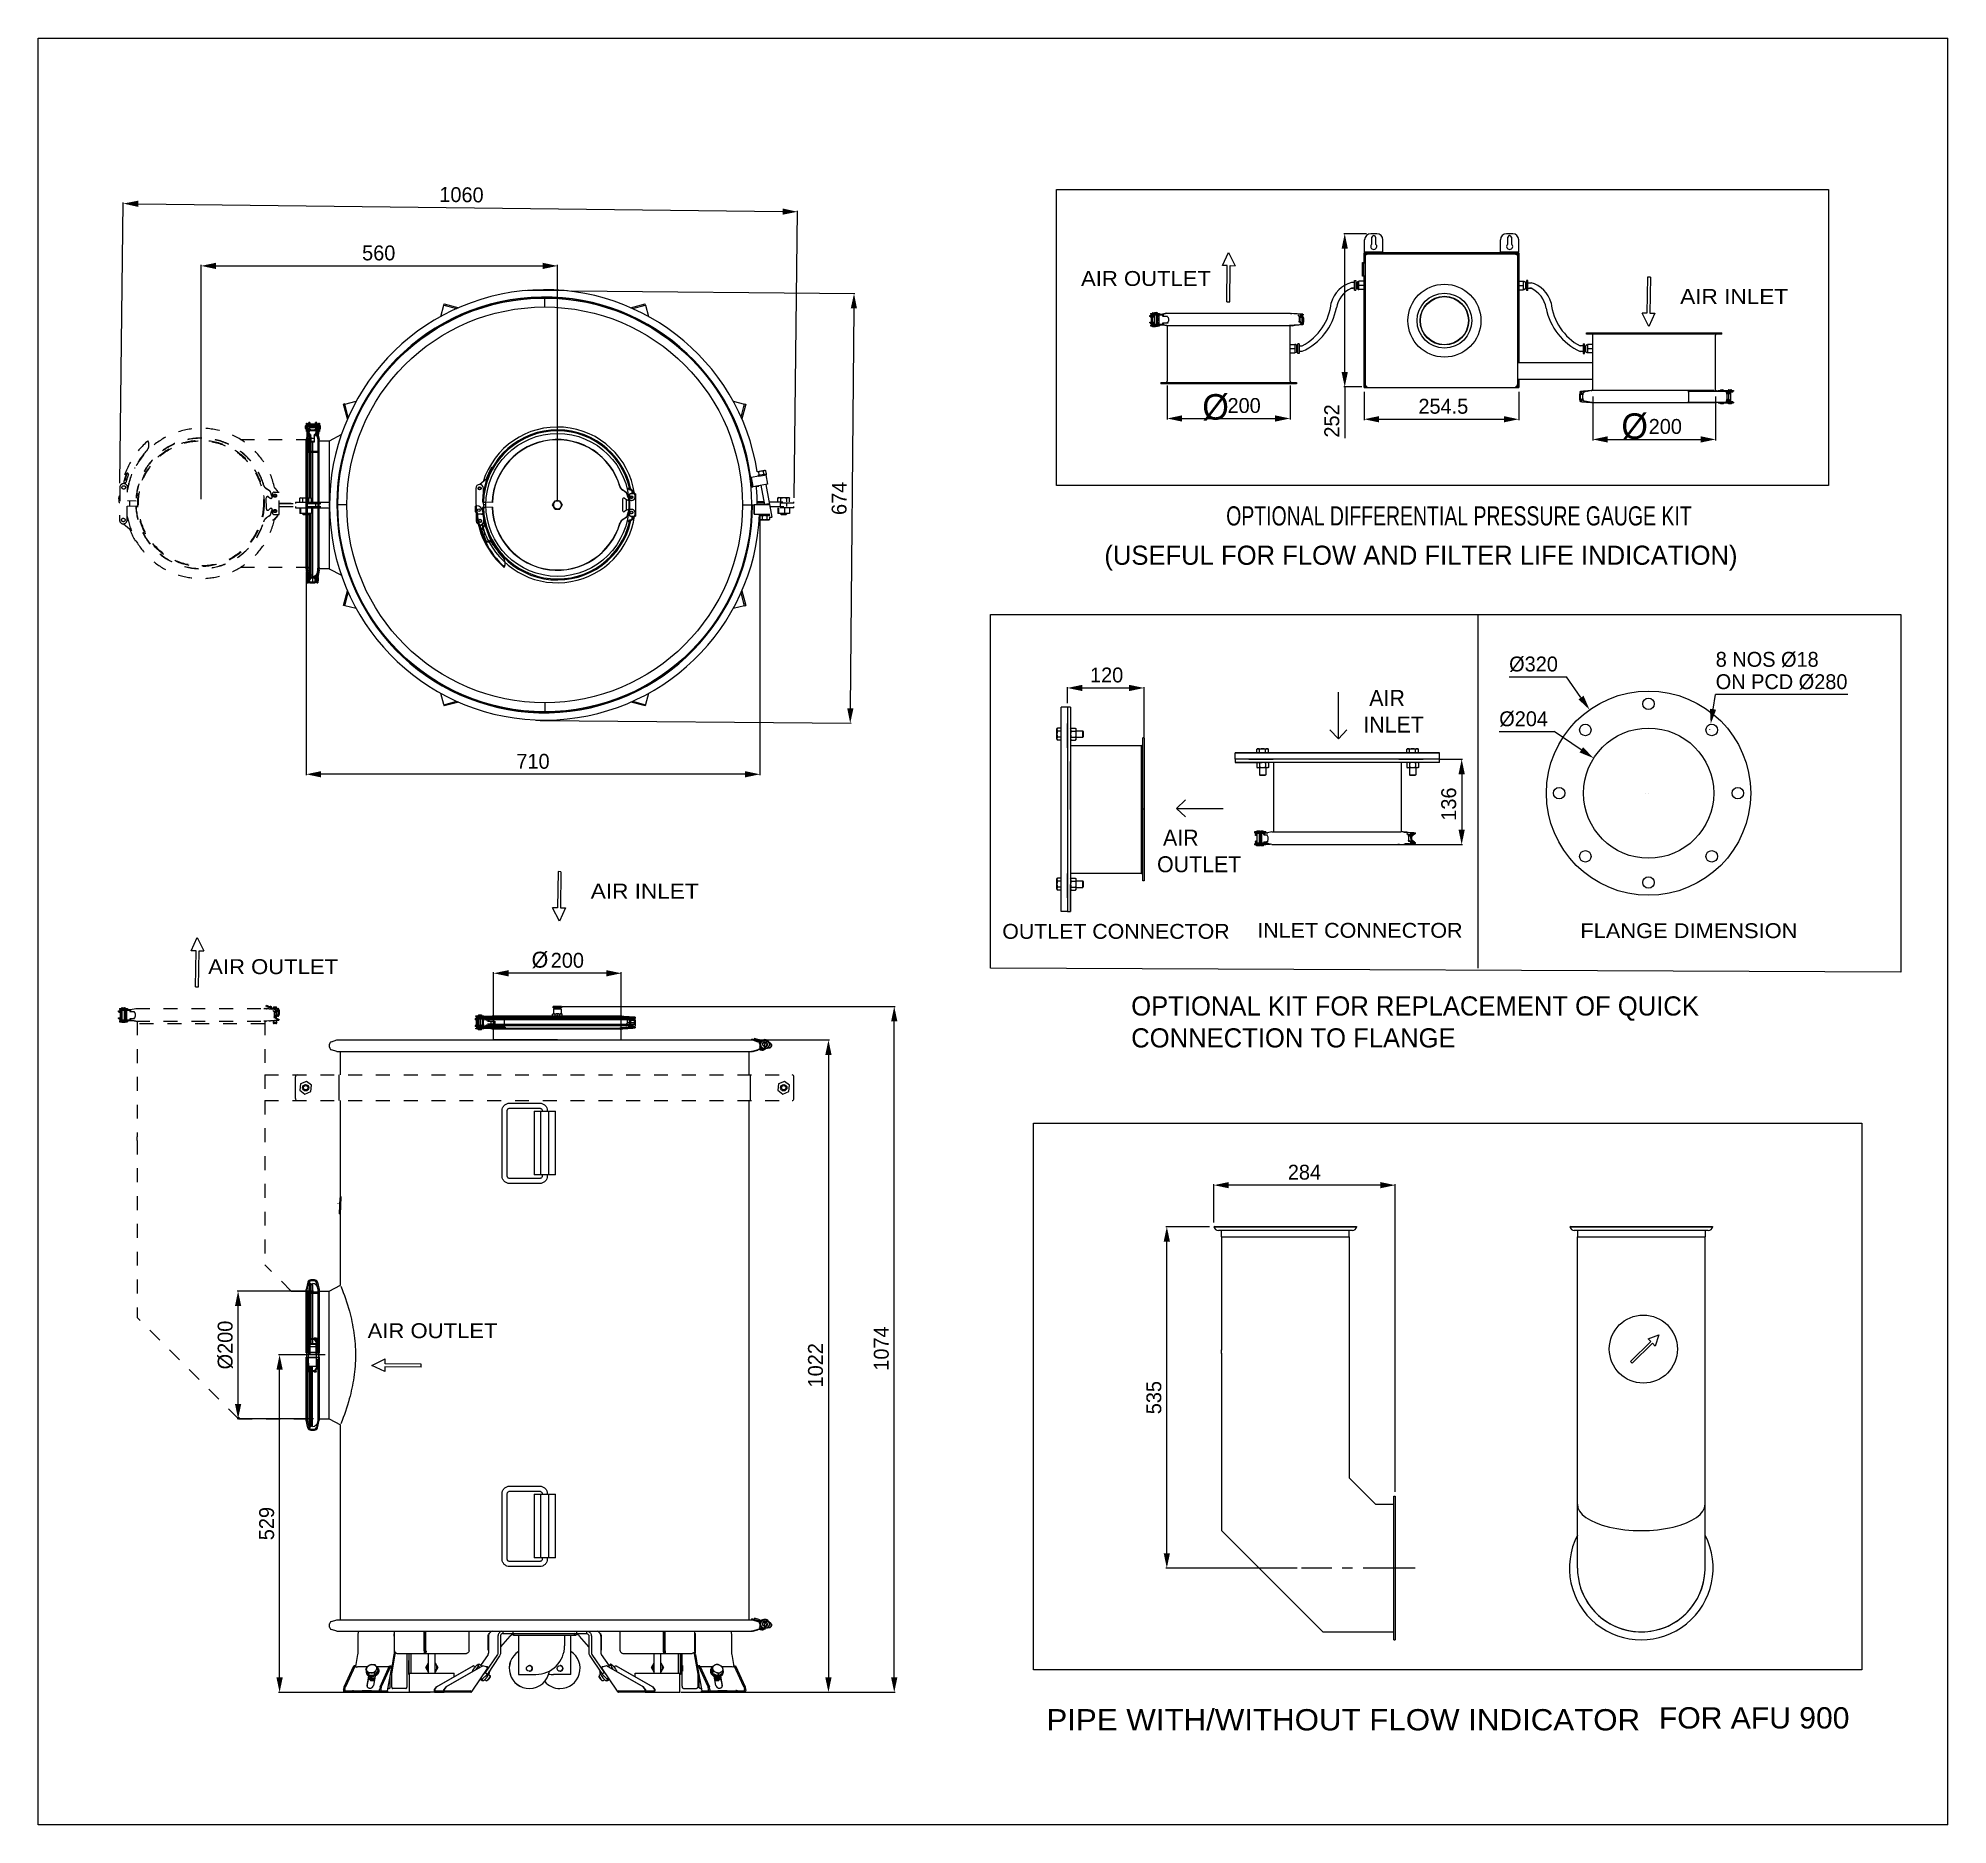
# Model space of a CAD drawing. Header units: millimetres. Extents: x 395 to 3386, y 0 to 2798.
import ezdxf
from ezdxf.enums import TextEntityAlignment as Align

# ---------------------------------------------------------------- set-up
doc = ezdxf.new("R2010")
doc.units = ezdxf.units.MM
doc.header["$LTSCALE"] = 217.8
doc.header["$PDMODE"] = 3
doc.header["$PDSIZE"] = 8
doc.linetypes.add('CENTER', pattern=[0.6, 0.375, -0.075, 0.075, -0.075])
doc.linetypes.add('DOT', pattern=[0.2, 0.1, -0.1])
doc.layers.get('0').update_dxf_attribs({"linetype": 'CONTINUOUS'})
doc.layers.get('Defpoints').update_dxf_attribs({"linetype": 'CONTINUOUS'})
for name, color, linetype in [('00_BUW_DATUM', 7, 'CONTINUOUS'), ('02___PRT_ALL_AXES', 7, 'CONTINUOUS'), ('03___PRT_ALL_CURVES', 7, 'CONTINUOUS'), ('DEFAULT_1', 7, 'CENTER'), ('MIXEDCOLOR', 7, 'CONTINUOUS')]:
    doc.layers.add(name, color=color, linetype=linetype)
doc.styles.get("Standard").update_dxf_attribs({"font": 'taile.ttf'})
doc.dimstyles.new('DIMSTYLE_1', dxfattribs={"dimtxt": 23.333333, "dimasz": 23.333333, "dimexe": 1.5, "dimexo": 1, "dimgap": 0.875, "dimtad": 1, "dimdsep": 46, "dimtxsty": 'Standard', "dimblk": '_FILLED', "dimblk1": '_FILLED', "dimblk2": '_FILLED', "dimcen": 0.09, "dimazin": 2, "dimtp": 0.01, "dimtm": 0.01, "dimtfac": 1, "dimtofl": 0, "dimtmove": 0, "dimatfit": 3, "dimldrblk": '_FILLED', "dimfxl": 1, "dimtolj": 1, "dimarcsym": 0})
doc.dimstyles.new('DIMSTYLE_2', dxfattribs={"dimtxt": 23.333333, "dimasz": 23.333333, "dimexe": 1.5, "dimexo": 1, "dimgap": 0.875, "dimtad": 1, "dimlfac": 0.15, "dimdsep": 46, "dimtxsty": 'Standard', "dimblk": '_FILLED', "dimblk1": '_FILLED', "dimblk2": '_FILLED', "dimcen": 0.09, "dimazin": 2, "dimtp": 0.01, "dimtm": 0.01, "dimtfac": 1, "dimtofl": 0, "dimtmove": 0, "dimatfit": 3, "dimldrblk": '_FILLED', "dimfxl": 1, "dimtolj": 1, "dimarcsym": 0})
doc.dimstyles.new('DIMSTYLE_3', dxfattribs={"dimtxt": 23.333333, "dimasz": 23.333333, "dimexe": 1.5, "dimexo": 1, "dimtad": 1, "dimdsep": 46, "dimtxsty": 'Standard', "dimblk": '_FILLED', "dimblk1": '_FILLED', "dimblk2": '_FILLED', "dimcen": 0.09, "dimazin": 2, "dimtp": 0.01, "dimtm": 0.01, "dimtfac": 1, "dimtofl": 0, "dimtmove": 0, "dimatfit": 1, "dimldrblk": '_FILLED', "dimfxl": 1, "dimtolj": 1, "dimarcsym": 0})
doc.dimstyles.new('DIMSTYLE_4', dxfattribs={"dimtxt": 23.333333, "dimasz": 23.333333, "dimexe": 1.5, "dimexo": 1, "dimgap": 0.875, "dimtad": 1, "dimdec": 0, "dimdsep": 46, "dimtxsty": 'Standard', "dimblk": '_FILLED', "dimblk1": '_FILLED', "dimblk2": '_FILLED', "dimcen": 0.09, "dimazin": 2, "dimtp": 0.01, "dimtm": 0.01, "dimtfac": 1, "dimtdec": 0, "dimtofl": 0, "dimtmove": 0, "dimatfit": 3, "dimldrblk": '_FILLED', "dimfxl": 1, "dimtolj": 1, "dimarcsym": 0})
doc.dimstyles.new('DIMSTYLE_5', dxfattribs={"dimtxt": 23.333333, "dimasz": 23.333333, "dimexe": 1.5, "dimexo": 1, "dimgap": 0.875, "dimtad": 1, "dimlfac": 1.05, "dimdsep": 46, "dimtxsty": 'Standard', "dimblk": '_FILLED', "dimblk1": '_FILLED', "dimblk2": '_FILLED', "dimcen": 0.09, "dimazin": 2, "dimtp": 0.01, "dimtm": 0.01, "dimtfac": 1, "dimtofl": 0, "dimtmove": 0, "dimatfit": 3, "dimldrblk": '_FILLED', "dimfxl": 1, "dimtolj": 1, "dimarcsym": 0})

msp = doc.modelspace()

# ---------------------------------------------------------------- texts
at = {"linetype": 'Continuous'}
for s, height, width, p, p2 in [('AIR OUTLET', 23.33333, 1.163814, (2028.6536, 2410.4334), (2232.2074, 2410.4334)), ('AIR INLET', 23.33333, 1.18036, (2967.2204, 2382.3434), (3136.2736, 2382.3434)), ('AIR INLET', 23.33333, 1.18036, (1260.6027, 1450.9027), (1429.6559, 1450.9027)), ('OUTLET CONNECTOR', 23.333333, 1.112267, (1905.2405, 1387.7797), (2261.4143, 1387.7797)), ('INLET CONNECTOR', 23.333333, 1.114821, (2304.6332, 1389.3639), (2626.3064, 1389.3639)), ('FLANGE DIMENSION', 23.333333, 1.104685, (2810.823, 1388.8493), (3150.836, 1388.8493)), ('AIR OUTLET', 23.33333, 1.163814, (661.2447, 1332.4995), (864.7985, 1332.4995)), ('AIR OUTLET', 23.33333, 1.163814, (910.9782, 762.3038), (1114.532, 762.3038)), ('PIPE WITH/WITHOUT FLOW INDICATOR', 33.333333, 1.103489, (1974.3515, 147.8733), (2904.4422, 147.8733)), ('FOR AFU 900 ', 33.333333, 1.072895, (2933.912, 150.8389), (3245.4554, 150.8389))]:
    msp.add_text(s, height=height, dxfattribs=dict(at, width=width)).set_placement(p, p2, align=Align.FIT)
at = {"width": 0.805734}
msp.add_text('OPTIONAL DIFFERENTIAL PRESSURE GAUGE KIT', height=30, dxfattribs=at).set_placement((2256.0177, 2035.2324), (2985.207, 2035.2324), align=Align.FIT)
at = {"color": 7, "width": 38.230276, "attachment_point": 1}
for insert, char_height in [((2218.5883, 2240.9886), 40), ((2875.1022, 2210.8368), 40), ((1167.9717, 1367.5922), 25)]:
    msp.add_mtext('%%C', dxfattribs=dict(at, insert=insert, char_height=char_height))
at = {"attachment_point": 1}
for s, insert, char_height, width in [('(USEFUL FOR FLOW AND FILTER LIFE INDICATION)', (2065.1462, 2003.6376), 30, 1478.20149), (' AIR\\PINLET', (2470.8662, 1777.5733), 25, 259.882982), (' AIR\\POUTLET', (2147.7258, 1558.7418), 25, 259.882982), ('OPTIONAL KIT FOR REPLACEMENT OF QUICK\\PCONNECTION TO FLANGE', (2107.1956, 1297.6181), 30, 1478.20149)]:
    msp.add_mtext(s, dxfattribs=dict(at, insert=insert, char_height=char_height, width=width))

# ---------------------------------------------------------------- blocks, each defined once
blk = doc.blocks.new('_FILLED')
at = {"color": 0, "linetype": 'ByBlock'}
blk.add_solid([(0, 0), (-1, 0.21), (-1, -0.21)], dxfattribs=at)
blk = doc.blocks.new('*D113')
at = {"color": 0, "linetype": 'Continuous', "lineweight": -2}
for p, q in [((1525.6, 2046.2), (1525.6, 1644)), ((814.8, 1962.5), (814.8, 1644)), ((1502.3, 1645.5), (838.1, 1645.5))]:
    blk.add_line(p, q, dxfattribs=at)
at = {"layer": 'Defpoints', "color": 0}
for p in [(1525.6, 2047.2), (814.8, 1963.5), (814.8, 1645.5)]:
    blk.add_point(p, dxfattribs=at)
at = {"color": 0, "linetype": 'ByBlock', "lineweight": -2, "xscale": 23.3333333333, "yscale": 23.3333333333, "zscale": 23.3333333333, "rotation": 180}
blk.add_blockref('_FILLED', (814.8, 1645.5), dxfattribs=at)
at = {"color": 0, "linetype": 'ByBlock', "lineweight": -2, "xscale": 23.3333333333, "yscale": 23.3333333333, "zscale": 23.3333333333}
blk.add_blockref('_FILLED', (1525.6, 1645.5), dxfattribs=at)
at = {"color": 0, "insert": (1170.1, 1677.5), "char_height": 23.33, "attachment_point": 2, "line_spacing_factor": 0.9}
blk.add_mtext('\\A1;710', dxfattribs=at)
blk = doc.blocks.new('*D114')
at = {"color": 0, "linetype": 'Continuous', "lineweight": -2}
for p, q in [((1230.8, 2402.5), (1674.5, 2398.5)), ((1672.8, 2375.2), (1667.2, 1748.7)), ((1181.4, 1729.7), (1668.5, 1725.4))]:
    blk.add_line(p, q, dxfattribs=at)
at = {"layer": 'Defpoints', "color": 0}
for p in [(1229.8, 2402.5), (1180.4, 1729.7), (1667, 1725.4)]:
    blk.add_point(p, dxfattribs=at)
at = {"color": 0, "linetype": 'ByBlock', "lineweight": -2, "xscale": 23.3333333333, "yscale": 23.3333333333, "zscale": 23.3333333333}
for p, rotation in [((1673, 2398.5), 89.48772718599997), ((1667, 1725.4), 269.487727186)]:
    blk.add_blockref('_FILLED', p, dxfattribs=dict(at, rotation=rotation))
at = {"color": 0, "insert": (1638.1, 2077.8), "char_height": 23.33, "attachment_point": 2, "rotation": 89.4877, "line_spacing_factor": 0.9}
blk.add_mtext('\\A1;674', dxfattribs=at)
blk = doc.blocks.new('*D115')
at = {"color": 0, "linetype": 'Continuous', "lineweight": -2}
for p, q in [((1108.4, 1247.5), (1108.4, 1335.3)), ((1285, 1333.8), (1131.7, 1333.8)), ((1308.4, 1247.6), (1308.4, 1335.3))]:
    blk.add_line(p, q, dxfattribs=at)
at = {"layer": 'Defpoints', "color": 0}
for p in [(1108.4, 1333.8), (1108.4, 1246.5), (1308.4, 1246.6)]:
    blk.add_point(p, dxfattribs=at)
at = {"color": 0, "linetype": 'ByBlock', "lineweight": -2, "xscale": 23.3333333333, "yscale": 23.3333333333, "zscale": 23.3333333333, "rotation": 180}
blk.add_blockref('_FILLED', (1108.4, 1333.8), dxfattribs=at)
at = {"color": 0, "linetype": 'ByBlock', "lineweight": -2, "xscale": 23.3333333333, "yscale": 23.3333333333, "zscale": 23.3333333333}
blk.add_blockref('_FILLED', (1308.4, 1333.8), dxfattribs=at)
at = {"color": 0, "insert": (1223.9, 1365.8), "char_height": 23.33, "attachment_point": 2, "line_spacing_factor": 0.9}
blk.add_mtext('\\A1;200', dxfattribs=at)
blk = doc.blocks.new('*D116')
at = {"color": 0, "linetype": 'Continuous', "lineweight": -2}
for p, q in [((826.2, 835.9), (706.6, 835.9)), ((708.1, 659.3), (708.1, 812.6)), ((826.2, 635.9), (706.6, 635.9))]:
    blk.add_line(p, q, dxfattribs=at)
at = {"layer": 'Defpoints', "color": 0}
for p in [(708.1, 835.9), (827.2, 835.9), (827.2, 635.9)]:
    blk.add_point(p, dxfattribs=at)
at = {"color": 0, "linetype": 'ByBlock', "lineweight": -2, "xscale": 23.3333333333, "yscale": 23.3333333333, "zscale": 23.3333333333}
for p, rotation in [((708.1, 835.9), 90), ((708.1, 635.9), 270)]:
    blk.add_blockref('_FILLED', p, dxfattribs=dict(at, rotation=rotation))
at = {"color": 0, "insert": (676.1, 751.5), "char_height": 23.33, "attachment_point": 2, "rotation": 90, "line_spacing_factor": 0.9}
blk.add_mtext('\\A1;%%c200', dxfattribs=at)
blk = doc.blocks.new('*D117')
at = {"color": 0, "linetype": 'Continuous', "lineweight": -2}
for p, q in [((844.7, 736.1), (771.6, 736.1)), ((773.1, 230.7), (773.1, 712.8)), ((1009.2, 207.4), (771.6, 207.4))]:
    blk.add_line(p, q, dxfattribs=at)
at = {"layer": 'Defpoints', "color": 0}
for p in [(773.1, 736.1), (845.7, 736.1), (1010.2, 207.4)]:
    blk.add_point(p, dxfattribs=at)
at = {"color": 0, "linetype": 'ByBlock', "lineweight": -2, "xscale": 23.3333333333, "yscale": 23.3333333333, "zscale": 23.3333333333}
for p, rotation in [((773.1, 736.1), 90), ((773.1, 207.4), 270)]:
    blk.add_blockref('_FILLED', p, dxfattribs=dict(at, rotation=rotation))
at = {"color": 0, "insert": (741.1, 471.8), "char_height": 23.33, "attachment_point": 2, "rotation": 90, "line_spacing_factor": 0.9}
blk.add_mtext('\\A1;529', dxfattribs=at)
blk = doc.blocks.new('*D118')
at = {"color": 0, "linetype": 'ByBlock', "lineweight": -2}
for p, q in [((650.1, 2076.5), (650.1, 2443.3)), ((673.5, 2441.8), (1185, 2441.8)), ((1208.4, 2074.1), (1208.4, 2443.3))]:
    blk.add_line(p, q, dxfattribs=at)
at = {"layer": 'Defpoints', "color": 0}
for p in [(1208.4, 2441.8), (650.1, 2075.5), (1208.4, 2073.1)]:
    blk.add_point(p, dxfattribs=at)
at = {"color": 0, "linetype": 'ByBlock', "lineweight": -2, "xscale": 23.3333333333, "yscale": 23.3333333333, "zscale": 23.3333333333, "rotation": 180}
blk.add_blockref('_FILLED', (650.1, 2441.8), dxfattribs=at)
at = {"color": 0, "linetype": 'ByBlock', "lineweight": -2, "xscale": 23.3333333333, "yscale": 23.3333333333, "zscale": 23.3333333333}
blk.add_blockref('_FILLED', (1208.4, 2441.8), dxfattribs=at)
at = {"color": 0, "insert": (928.4, 2473.8), "char_height": 23.33, "attachment_point": 2, "line_spacing_factor": 0.9}
blk.add_mtext('\\A1;560', dxfattribs=at)
blk = doc.blocks.new('*D119')
at = {"color": 0, "linetype": 'ByBlock', "lineweight": -2}
for p, q in [((523, 2101.5), (528.3, 2540.9)), ((551.6, 2539.1), (1561.1, 2526.9)), ((1579, 2078.7), (1584.4, 2528.1))]:
    blk.add_line(p, q, dxfattribs=at)
at = {"layer": 'Defpoints', "color": 0}
for p in [(1584.4, 2526.6), (523, 2100.5), (1578.9, 2077.7)]:
    blk.add_point(p, dxfattribs=at)
at = {"color": 0, "linetype": 'ByBlock', "lineweight": -2, "xscale": 23.3333333333, "yscale": 23.3333333333, "zscale": 23.3333333333}
for p, rotation in [((528.3, 2539.4), 179.3037550404), ((1584.4, 2526.6), 359.3037550404001)]:
    blk.add_blockref('_FILLED', p, dxfattribs=dict(at, rotation=rotation))
at = {"color": 0, "insert": (1058.2, 2565), "char_height": 23.333, "attachment_point": 2, "rotation": 359.3038, "line_spacing_factor": 0.9}
blk.add_mtext('\\A1;\\A1;1060', dxfattribs=at)
blk = doc.blocks.new('*D120')
at = {"color": 0, "linetype": 'Continuous', "lineweight": -2}
for p, q in [((1215.7, 1281.8), (1737.5, 1281.8)), ((1736, 230.9), (1736, 1258.5)), ((1401.9, 207.5), (1737.5, 207.5))]:
    blk.add_line(p, q, dxfattribs=at)
at = {"layer": 'Defpoints', "color": 0}
for p in [(1214.7, 1281.8), (1736, 1281.8), (1400.9, 207.5)]:
    blk.add_point(p, dxfattribs=at)
at = {"color": 0, "linetype": 'ByBlock', "lineweight": -2, "xscale": 23.3333333333, "yscale": 23.3333333333, "zscale": 23.3333333333}
for p, rotation in [((1736, 1281.8), 90), ((1736, 207.5), 270)]:
    blk.add_blockref('_FILLED', p, dxfattribs=dict(at, rotation=rotation))
at = {"color": 0, "insert": (1704, 746), "char_height": 23.33, "attachment_point": 2, "rotation": 90, "line_spacing_factor": 0.9}
blk.add_mtext('\\A1;1074', dxfattribs=at)
blk = doc.blocks.new('*D121')
at = {"color": 0, "linetype": 'Continuous', "lineweight": -2}
for p, q in [((1520.6, 1229.3), (1634.4, 1229.3)), ((1632.9, 1206), (1632.9, 230.9)), ((1401.9, 207.5), (1634.4, 207.5))]:
    blk.add_line(p, q, dxfattribs=at)
at = {"layer": 'Defpoints', "color": 0}
for p in [(1519.6, 1229.3), (1400.9, 207.5), (1632.9, 207.5)]:
    blk.add_point(p, dxfattribs=at)
at = {"color": 0, "linetype": 'ByBlock', "lineweight": -2, "xscale": 23.3333333333, "yscale": 23.3333333333, "zscale": 23.3333333333}
for p, rotation in [((1632.9, 1229.3), 89.99999999999999), ((1632.9, 207.5), 270)]:
    blk.add_blockref('_FILLED', p, dxfattribs=dict(at, rotation=rotation))
at = {"color": 0, "insert": (1600.9, 719.8), "char_height": 23.33, "attachment_point": 2, "rotation": 90, "line_spacing_factor": 0.9}
blk.add_mtext('\\A1;1022', dxfattribs=at)
blk = doc.blocks.new('ARROW_4_BL0', base_point=(1388, 1546.7))
at = {"color": 7, "linetype": 'Continuous'}
for p, q in [((1386.4, 1585.4), (1385.7, 1528.8)), ((1391, 1585.3), (1386.4, 1585.4)), ((1391, 1585.3), (1390.4, 1528.8)), ((1385.7, 1528.8), (1378, 1528.9)), ((1388.5, 1508.1), (1378, 1528.9)), ((1398, 1528.7), (1388.5, 1508.1)), ((1390.4, 1528.8), (1398, 1528.7))]:
    blk.add_line(p, q, dxfattribs=at)
blk = doc.blocks.new('ARROW_4_BL1', base_point=(1133.4, 812.3))
at = {"color": 7, "linetype": 'Continuous'}
for p, q in [((1094.7, 811.8), (1115.6, 822.3)), ((1115.3, 802.3), (1094.7, 811.8)), ((1115.4, 810), (1115.3, 802.3)), ((1172, 809.3), (1115.4, 810)), ((1115.5, 814.7), (1115.6, 822.3)), ((1172, 814), (1115.5, 814.7)), ((1172, 809.3), (1172, 814))]:
    blk.add_line(p, q, dxfattribs=at)
blk = doc.blocks.new('*D145')
at = {"color": 0, "linetype": 'Continuous', "lineweight": -2}
for p, q in [((2236.8, 943.5), (2236.8, 1003.4)), ((2497.4, 1001.9), (2260.1, 1001.9)), ((2520.7, 521.3), (2520.7, 1003.4))]:
    blk.add_line(p, q, dxfattribs=at)
at = {"layer": 'Defpoints', "color": 0}
for p in [(2236.8, 1001.9), (2236.8, 942.5), (2520.7, 520.3)]:
    blk.add_point(p, dxfattribs=at)
at = {"color": 0, "linetype": 'ByBlock', "lineweight": -2, "xscale": 23.3333333333, "yscale": 23.3333333333, "zscale": 23.3333333333, "rotation": 180}
blk.add_blockref('_FILLED', (2236.8, 1001.9), dxfattribs=at)
at = {"color": 0, "linetype": 'ByBlock', "lineweight": -2, "xscale": 23.3333333333, "yscale": 23.3333333333, "zscale": 23.3333333333}
blk.add_blockref('_FILLED', (2520.7, 1001.9), dxfattribs=at)
at = {"color": 0, "insert": (2378.6, 1033.9), "char_height": 23.33, "attachment_point": 2, "line_spacing_factor": 0.9}
blk.add_mtext('\\A1;284', dxfattribs=at)
blk = doc.blocks.new('*D146')
at = {"color": 0, "linetype": 'Continuous', "lineweight": -2}
for p, q in [((2230.1, 936.8), (2161.5, 936.8)), ((2163, 425.5), (2163, 913.5)), ((2367.3, 402.1), (2161.5, 402.1))]:
    blk.add_line(p, q, dxfattribs=at)
at = {"layer": 'Defpoints', "color": 0}
for p in [(2163, 936.8), (2231.1, 936.8), (2368.3, 402.1)]:
    blk.add_point(p, dxfattribs=at)
at = {"color": 0, "linetype": 'ByBlock', "lineweight": -2, "xscale": 23.3333333333, "yscale": 23.3333333333, "zscale": 23.3333333333}
for p, rotation in [((2163, 936.8), 90), ((2163, 402.1), 270)]:
    blk.add_blockref('_FILLED', p, dxfattribs=dict(at, rotation=rotation))
at = {"color": 0, "insert": (2131, 669.1), "char_height": 23.33, "attachment_point": 2, "rotation": 90, "line_spacing_factor": 0.9}
blk.add_mtext('\\A1;535', dxfattribs=at)
blk = doc.blocks.new('*D147')
at = {"color": 0, "linetype": 'Continuous', "lineweight": -2}
for p, q in [((2163.6, 2254.5), (2163.6, 2201.3)), ((2356, 2254.5), (2356, 2201.3)), ((2187, 2202.8), (2332.7, 2202.8))]:
    blk.add_line(p, q, dxfattribs=at)
at = {"layer": 'Defpoints', "color": 0}
for p in [(2163.6, 2255.5), (2356, 2255.5), (2356, 2202.8)]:
    blk.add_point(p, dxfattribs=at)
at = {"color": 0, "linetype": 'ByBlock', "lineweight": -2, "xscale": 23.3333333333, "yscale": 23.3333333333, "zscale": 23.3333333333, "rotation": 180}
blk.add_blockref('_FILLED', (2163.6, 2202.8), dxfattribs=at)
at = {"color": 0, "linetype": 'ByBlock', "lineweight": -2, "xscale": 23.3333333333, "yscale": 23.3333333333, "zscale": 23.3333333333}
blk.add_blockref('_FILLED', (2356, 2202.8), dxfattribs=at)
at = {"color": 0, "insert": (2284.1, 2234.8), "char_height": 23.33, "attachment_point": 2, "line_spacing_factor": 0.9}
blk.add_mtext('\\A1;200', dxfattribs=at)
blk = doc.blocks.new('*D148')
at = {"color": 0, "linetype": 'Continuous', "lineweight": -2}
for p, q in [((2830.3, 2237), (2830.3, 2168.5)), ((3022.7, 2237), (3022.7, 2168.5)), ((2853.6, 2170), (2999.3, 2170))]:
    blk.add_line(p, q, dxfattribs=at)
at = {"layer": 'Defpoints', "color": 0}
for p in [(2830.3, 2238), (3022.7, 2238), (3022.7, 2170)]:
    blk.add_point(p, dxfattribs=at)
at = {"color": 0, "linetype": 'ByBlock', "lineweight": -2, "xscale": 23.3333333333, "yscale": 23.3333333333, "zscale": 23.3333333333, "rotation": 180}
blk.add_blockref('_FILLED', (2830.3, 2170), dxfattribs=at)
at = {"color": 0, "linetype": 'ByBlock', "lineweight": -2, "xscale": 23.3333333333, "yscale": 23.3333333333, "zscale": 23.3333333333}
blk.add_blockref('_FILLED', (3022.7, 2170), dxfattribs=at)
at = {"color": 0, "insert": (2943.9, 2202), "char_height": 23.33, "attachment_point": 2, "line_spacing_factor": 0.9}
blk.add_mtext('\\A1;200', dxfattribs=at)
blk = doc.blocks.new('*D149')
at = {"color": 0, "linetype": 'Continuous', "lineweight": -2}
for p, q in [((2472, 2244.6), (2472, 2200.1)), ((2714.3, 2244.6), (2714.3, 2200.1)), ((2495.3, 2201.6), (2691, 2201.6))]:
    blk.add_line(p, q, dxfattribs=at)
at = {"layer": 'Defpoints', "color": 0}
for p in [(2472, 2245.6), (2714.3, 2245.6), (2714.3, 2201.6)]:
    blk.add_point(p, dxfattribs=at)
at = {"color": 0, "linetype": 'ByBlock', "lineweight": -2, "xscale": 23.3333333333, "yscale": 23.3333333333, "zscale": 23.3333333333, "rotation": 180}
blk.add_blockref('_FILLED', (2472, 2201.6), dxfattribs=at)
at = {"color": 0, "linetype": 'ByBlock', "lineweight": -2, "xscale": 23.3333333333, "yscale": 23.3333333333, "zscale": 23.3333333333}
blk.add_blockref('_FILLED', (2714.3, 2201.6), dxfattribs=at)
at = {"color": 0, "insert": (2596.2, 2233.6), "char_height": 23.333, "attachment_point": 2, "line_spacing_factor": 0.9}
blk.add_mtext('\\A1;\\A1;254.5', dxfattribs=at)
blk = doc.blocks.new('*D150')
at = {"color": 0, "linetype": 'Continuous', "lineweight": -2}
for p, q in [((2475.8, 2492.2), (2440.2, 2492.2)), ((2441.7, 2275.6), (2441.7, 2468.9)), ((2468.4, 2252.2), (2440.2, 2252.2)), ((2441.7, 2252.2), (2441.7, 2172))]:
    blk.add_line(p, q, dxfattribs=at)
at = {"layer": 'Defpoints', "color": 0}
for p in [(2441.7, 2492.2), (2476.8, 2492.2), (2469.4, 2252.2)]:
    blk.add_point(p, dxfattribs=at)
at = {"color": 0, "linetype": 'ByBlock', "lineweight": -2, "xscale": 23.3333333333, "yscale": 23.3333333333, "zscale": 23.3333333333}
for p, rotation in [((2441.7, 2492.2), 90), ((2441.7, 2252.2), 270)]:
    blk.add_blockref('_FILLED', p, dxfattribs=dict(at, rotation=rotation))
at = {"color": 0, "insert": (2409.7, 2172.9), "char_height": 23.33, "attachment_point": 1, "rotation": 90, "line_spacing_factor": 0.9}
blk.add_mtext('\\A1;252', dxfattribs=at)
blk = doc.blocks.new('ARROW_4_BL2', base_point=(3192.2, 872))
at = {"color": 7, "linetype": 'Continuous'}
for p, q in [((3170, 852.5), (3201.9, 883.7)), ((3172.5, 849.8), (3204.5, 881)), ((3197.7, 888), (3214.5, 894.2)), ((3201.9, 883.7), (3197.7, 888)), ((3204.5, 881), (3208.7, 876.7)), ((3214.5, 894.2), (3208.7, 876.7)), ((3170, 852.5), (3172.5, 849.8))]:
    blk.add_line(p, q, dxfattribs=at)
blk = doc.blocks.new('*D224')
at = {"color": 0, "linetype": 'Continuous', "lineweight": -2}
for p, q in [((2007.3, 1757.1), (2007.3, 1782.2)), ((2030.6, 1780.7), (2104, 1780.7)), ((2127.3, 1703.4), (2127.3, 1782.2))]:
    blk.add_line(p, q, dxfattribs=at)
at = {"layer": 'Defpoints', "color": 0}
for p in [(2127.3, 1780.7), (2007.3, 1756.1), (2127.3, 1702.4)]:
    blk.add_point(p, dxfattribs=at)
at = {"color": 0, "linetype": 'ByBlock', "lineweight": -2, "xscale": 23.3333333333, "yscale": 23.3333333333, "zscale": 23.3333333333, "rotation": 180}
blk.add_blockref('_FILLED', (2007.3, 1780.7), dxfattribs=at)
at = {"color": 0, "linetype": 'ByBlock', "lineweight": -2, "xscale": 23.3333333333, "yscale": 23.3333333333, "zscale": 23.3333333333}
blk.add_blockref('_FILLED', (2127.3, 1780.7), dxfattribs=at)
at = {"color": 0, "insert": (2068.7, 1812.7), "char_height": 23.33, "attachment_point": 2, "line_spacing_factor": 0.9}
blk.add_mtext('\\A1;120', dxfattribs=at)
blk = doc.blocks.new('*D225')
at = {"color": 0, "linetype": 'Continuous', "lineweight": -2}
for p in [(2699.3, 1798.1), (2811.8, 1765.7)]:
    blk.add_line(p, (2788.9, 1798.1), dxfattribs=at)
at = {"color": 0, "linetype": 'Continuous'}
for p, q in [((2917.5, 1615.9), (2917.7, 1615.9)), ((2917.6, 1615.8), (2917.6, 1616))]:
    blk.add_line(p, q, dxfattribs=at)
at = {"layer": 'Defpoints', "color": 0}
for p in [(2825.3, 1746.6), (3010, 1485.3)]:
    blk.add_point(p, dxfattribs=at)
at = {"color": 0, "linetype": 'ByBlock', "lineweight": -2, "xscale": 23.3333333333, "yscale": 23.3333333333, "zscale": 23.3333333333, "rotation": 305.2441018791058}
blk.add_blockref('_FILLED', (2825.3, 1746.6), dxfattribs=at)
at = {"color": 0, "insert": (2699.3, 1829.9), "char_height": 23.333, "attachment_point": 1, "line_spacing_factor": 0.9}
blk.add_mtext('\\A1;%%c{\\A1;320}', dxfattribs=at)
blk = doc.blocks.new('*D226')
at = {"color": 0, "linetype": 'Continuous', "lineweight": -2}
for p in [(3018.7, 1747.4), (3230, 1770.4)]:
    blk.add_line(p, (3022.3, 1770.4), dxfattribs=at)
at = {"color": 0, "linetype": 'Continuous'}
for p, q in [((3013.5, 1715.4), (3013.7, 1715.4)), ((3013.6, 1715.3), (3013.6, 1715.5))]:
    blk.add_line(p, q, dxfattribs=at)
at = {"layer": 'Defpoints', "color": 0}
for p in [(3012.2, 1706.5), (3015, 1724.3)]:
    blk.add_point(p, dxfattribs=at)
at = {"color": 0, "linetype": 'ByBlock', "lineweight": -2, "xscale": 23.3333333333, "yscale": 23.3333333333, "zscale": 23.3333333333, "rotation": 261.0734067153998}
blk.add_blockref('_FILLED', (3015, 1724.3), dxfattribs=at)
at = {"color": 0, "insert": (3022.9, 1837.2), "char_height": 23.333, "attachment_point": 1, "line_spacing_factor": 0.9}
blk.add_mtext('\\A1;8 NOS %%c18\\P{\\A1;ON PCD %%c280}', dxfattribs=at)
blk = doc.blocks.new('*D227')
at = {"color": 0, "linetype": 'Continuous', "lineweight": -2}
for p, q in [((2591.1, 1669), (2626.4, 1669)), ((2624.9, 1645.7), (2624.9, 1558.7)), ((2531.6, 1535.3), (2626.4, 1535.3))]:
    blk.add_line(p, q, dxfattribs=at)
at = {"layer": 'Defpoints', "color": 0}
for p in [(2590.1, 1669), (2530.6, 1535.3), (2624.9, 1535.3)]:
    blk.add_point(p, dxfattribs=at)
at = {"color": 0, "linetype": 'ByBlock', "lineweight": -2, "xscale": 23.3333333333, "yscale": 23.3333333333, "zscale": 23.3333333333}
for p, rotation in [((2624.9, 1669), 90), ((2624.9, 1535.3), 270)]:
    blk.add_blockref('_FILLED', p, dxfattribs=dict(at, rotation=rotation))
at = {"color": 0, "insert": (2592.9, 1598.8), "char_height": 23.33, "attachment_point": 2, "rotation": 90, "line_spacing_factor": 0.9}
blk.add_mtext('\\A1;136', dxfattribs=at)
blk = doc.blocks.new('*D228')
at = {"color": 0, "linetype": 'Continuous', "lineweight": -2}
for p in [(2683.8, 1712.4), (2812.3, 1683.8)]:
    blk.add_line(p, (2770, 1712.4), dxfattribs=at)
at = {"color": 0, "linetype": 'Continuous'}
for p, q in [((2912.8, 1615.7), (2912.8, 1615.9)), ((2912.8, 1615.8), (2912.9, 1615.8))]:
    blk.add_line(p, q, dxfattribs=at)
at = {"layer": 'Defpoints', "color": 0}
for p in [(2831.7, 1670.7), (2994, 1560.9)]:
    blk.add_point(p, dxfattribs=at)
at = {"color": 0, "linetype": 'ByBlock', "lineweight": -2, "xscale": 23.3333333333, "yscale": 23.3333333333, "zscale": 23.3333333333, "rotation": 325.9280445766266}
blk.add_blockref('_FILLED', (2831.7, 1670.7), dxfattribs=at)
at = {"color": 0, "insert": (2760.1, 1744.1), "char_height": 23.33, "attachment_point": 3, "line_spacing_factor": 0.9}
blk.add_mtext('\\A1;%%c204', dxfattribs=at)

# ---------------------------------------------------------------- dimensions: what is measured, and where the dimension line sits
at = {"linetype": 'ByBlock'}
dim = msp.add_linear_dim(base=(1584.3932, 2526.5763), p1=(522.9731, 2100.5448), p2=(1578.9386, 2077.7289), angle=359.303755, text='\\A1;1060', dimstyle='DIMSTYLE_4', override={"dimtxsty": 'Standard'}, dxfattribs=at)
dim.commit()
dim.dimension.update_dxf_attribs({"geometry": '*D119', "text_midpoint": (1057.7707, 2532.976), "dimtype": 160})
at = {"linetype": 'Continuous'}
for base, p1, p2, angle, dimstyle, picture, middle in [((2441.7126, 2492.2306), (2469.3822, 2252.2306), (2476.7632, 2492.2306), 90, 'DIMSTYLE_5', '*D150', (2441.7126, 2198.0223)), ((1736.0349, 1281.8196), (1400.9404, 207.5196), (1214.7283, 1281.8196), 90, 'DIMSTYLE_4', '*D120', (1736.0349, 746.0452)), ((1632.9096, 207.5196), (1519.6225, 1229.2895), (1400.9404, 207.5196), 270, 'DIMSTYLE_4', '*D121', (1632.9096, 719.8256)), ((2236.7979, 1001.9005), (2520.7041, 520.3088), (2236.7979, 942.4862), 180, 'DIMSTYLE_4', '*D145', (2378.5937, 1001.9005)), ((2162.9912, 936.8196), (2368.3041, 402.1422), (2231.1312, 936.8196), 90, 'DIMSTYLE_4', '*D146', (2162.9912, 669.0967)), ((773.0687, 736.0907), (1010.2072, 207.3944), (845.7044, 736.0907), 90, 'DIMSTYLE_4', '*D117', (773.0687, 471.7668))]:
    dim = msp.add_linear_dim(base=base, p1=p1, p2=p2, angle=angle, dimstyle=dimstyle, dxfattribs=at)
    dim.commit()
    dim.dimension.update_dxf_attribs({"geometry": picture, "text_midpoint": middle, "dimtype": 160})
at = {"linetype": 'ByBlock'}
dim = msp.add_linear_dim(base=(1208.3711, 2441.8088), p1=(650.1339, 2075.4524), p2=(1208.3711, 2073.1128), text='560', dimstyle='DIMSTYLE_4', dxfattribs=at)
dim.commit()
dim.dimension.update_dxf_attribs({"geometry": '*D118', "text_midpoint": (928.4142, 2441.8088), "dimtype": 160})
at = {"linetype": 'Continuous'}
for base, p1, p2, angle, text, dimstyle, picture, middle in [((1666.9739, 1725.3905), (1229.795, 2402.493), (1180.4492, 1729.7406), 269.4877272, '674', 'DIMSTYLE_2', '*D114', (1670.1223, 2077.5154)), ((814.8145, 1645.514), (1525.6138, 2047.2394), (814.8145, 1963.4982), 180, '710', 'DIMSTYLE_1', '*D113', (1170.0568, 1645.514)), ((2624.9203, 1535.3368), (2590.1112, 1668.9943), (2530.5918, 1535.3368), 270, '136', 'DIMSTYLE_1', '*D227', (2624.9203, 1598.8029)), ((1108.3711, 1333.8198), (1308.3711, 1246.6235), (1108.3711, 1246.457), 180, '200', 'DIMSTYLE_1', '*D115', (1223.9267, 1333.8198)), ((708.0923, 835.9196), (827.2036, 635.9196), (827.2036, 835.9196), 90, '%%c<>', 'DIMSTYLE_1', '*D116', (708.0923, 751.4752))]:
    dim = msp.add_linear_dim(base=base, p1=p1, p2=p2, angle=angle, text=text, dimstyle=dimstyle, dxfattribs=at)
    dim.commit()
    dim.dimension.update_dxf_attribs({"geometry": picture, "text_midpoint": middle, "dimtype": 160})
for base, p1, p2, text, dimstyle, picture, middle in [((2355.9994, 2202.8289), (2163.6184, 2255.4529), (2355.9994, 2255.4529), '200', 'DIMSTYLE_5', '*D147', (2284.0946, 2202.8289)), ((3022.666, 2170.0152), (2830.2851, 2237.9925), (3022.666, 2237.9925), '200', 'DIMSTYLE_5', '*D148', (2943.9395, 2170.0152)), ((2127.2865, 1780.6929), (2007.2865, 1756.1155), (2127.2865, 1702.4489), '120', 'DIMSTYLE_2', '*D224', (2068.7181, 1780.6929))]:
    dim = msp.add_linear_dim(base=base, p1=p1, p2=p2, text=text, dimstyle=dimstyle, dxfattribs=at)
    dim.commit()
    dim.dimension.update_dxf_attribs({"geometry": picture, "text_midpoint": middle, "dimtype": 160})
dim = msp.add_linear_dim(base=(2714.3327, 2201.631), p1=(2471.9518, 2245.6116), p2=(2714.3327, 2245.6116), text='\\A1;<>', dimstyle='DIMSTYLE_5', override={"dimtxsty": 'Standard'}, dxfattribs=at)
dim.commit()
dim.dimension.update_dxf_attribs({"geometry": '*D149', "text_midpoint": (2596.1937, 2201.631), "dimtype": 160})
for p1, p2, text, picture, middle in [((3009.962, 1485.2575), (2825.3024, 1746.6018), '%%c{\\A1;320}', '*D225', (2737.3202, 1798.136)), ((2994.0265, 1560.8917), (2831.6729, 1670.6975), '%%c204', '*D228', (2721.9275, 1712.3924))]:
    dim = msp.add_diameter_dim_2p(p1=p1, p2=p2, text=text, dimstyle='DIMSTYLE_3', override={"dimtih": 1, "dimtoh": 1, "dimpost": '<>', "dimtxsty": 'Standard'}, dxfattribs=at)
    dim.commit()
    dim.dimension.update_dxf_attribs({"geometry": picture, "text_midpoint": middle, "dimtype": 163})
dim = msp.add_diameter_dim_2p(p1=(3012.241, 1706.5447), p2=(3015.034, 1724.3267), text='8 NOS %%c18\\P{\\A1;ON PCD %%c280}', dimstyle='DIMSTYLE_3', override={"dimtih": 1, "dimtoh": 1, "dimpost": '<>', "dimtxsty": 'Standard'}, dxfattribs=at)
dim.commit()
dim.dimension.update_dxf_attribs({"geometry": '*D226', "text_midpoint": (3126.4439, 1804.1087)})

# ---------------------------------------------------------------- linework, layer by layer
at = {"linetype": 'Continuous'}
for p, q in [((394.9423, 0), (394.9423, 2798.468)), ((394.9423, 2798.468), (3386.4612, 2798.468)), ((2491.9537, 2492.2306), (2482.4299, 2492.2306)), ((2484.3346, 2476.0938), (2484.3346, 2486.57)), ((2490.0489, 2486.57), (2490.0489, 2476.0938)), ((2704.8089, 2492.2306), (2695.2851, 2492.2306)), ((2697.1899, 2476.0938), (2697.1899, 2486.57)), ((2702.9041, 2486.57), (2702.9041, 2476.0938)), ((2471.9518, 2446.9925), (2471.9518, 2461.7525)), ((2471.9518, 2461.7525), (2472.9041, 2461.7525)), ((2472.9041, 2461.7525), (2472.9041, 2446.9925)), ((2473.8565, 2460.8021), (2472.9041, 2460.8021)), ((2472.906, 2461.7545), (2472.906, 2482.7068)), ((2472.906, 2463.6592), (2501.4775, 2463.6592)), ((2472.906, 2462.7068), (2579.6609, 2462.7068)), ((2579.6609, 2461.7545), (2472.906, 2461.7545)), ((2473.8565, 2461.7545), (2473.8565, 2460.8021)), ((2474.0946, 2252.2325), (2474.0946, 2459.8478)), ((2474.0946, 2459.8478), (2475.047, 2459.8478)), ((2475.9994, 2458.8973), (2474.0946, 2458.8973)), ((2475.047, 2459.8478), (2475.047, 2458.8973)), ((2475.0489, 2460.8021), (2475.0489, 2459.8497)), ((2475.0489, 2460.8021), (2711.2356, 2460.8021)), ((2475.9994, 2459.8497), (2475.0489, 2459.8497)), ((2475.9994, 2460.8021), (2475.9994, 2458.8973)), ((2501.4775, 2462.7068), (2501.4775, 2482.7068)), ((2530.9537, 2460.8973), (2530.9537, 2461.7545)), ((2530.9537, 2460.8973), (2530.9816, 2460.83)), ((2542.9537, 2460.8973), (2542.9258, 2460.83)), ((2542.9537, 2460.8973), (2542.9537, 2461.7545)), ((2579.6609, 2462.7068), (2613.7617, 2462.7068)), ((2613.7617, 2461.7545), (2579.6609, 2461.7545)), ((2613.7617, 2462.7068), (2714.3327, 2462.7068)), ((2713.3784, 2461.7545), (2613.7617, 2461.7545)), ((2643.3308, 2460.8973), (2643.3308, 2461.7545)), ((2643.3308, 2460.8973), (2643.3587, 2460.83)), ((2655.3308, 2460.8973), (2655.3029, 2460.83)), ((2655.3308, 2460.8973), (2655.3308, 2461.7545)), ((2685.7613, 2462.7068), (2685.7613, 2482.7068)), ((2685.7613, 2463.6592), (2714.3327, 2463.6592)), ((2710.2851, 2458.8973), (2710.2851, 2460.8021)), ((2711.2356, 2459.8497), (2710.2851, 2459.8497)), ((2712.1899, 2458.8973), (2710.2851, 2458.8973)), ((2711.2356, 2460.8021), (2711.2356, 2459.8497)), ((2711.2375, 2458.8973), (2711.2375, 2459.8478)), ((2711.2375, 2459.8478), (2712.1899, 2459.8478)), ((2712.1899, 2459.8478), (2712.1899, 2252.2325)), ((2712.4279, 2460.8021), (2712.4279, 2461.7545)), ((2713.3803, 2460.8021), (2712.4279, 2460.8021)), ((2713.3784, 2462.7068), (2713.3784, 2461.7545)), ((2713.3803, 2290.4391), (2713.3803, 2461.7525)), ((2714.3327, 2461.7525), (2713.3803, 2461.7525)), ((2714.3327, 2462.7068), (2714.3327, 2482.7068)), ((2714.3327, 2461.7525), (2714.3327, 2290.4391)), ((2469.3327, 2425.564), (2469.3327, 2446.9925)), ((2469.3327, 2446.9925), (2474.0946, 2446.9925)), ((2474.0946, 2446.3442), (2469.3327, 2446.3442)), ((2469.3327, 2446.2437), (2471.2375, 2446.2437)), ((2469.3327, 2426.3129), (2471.2375, 2426.3129)), ((2469.3327, 2426.2123), (2474.0946, 2426.2123)), ((2474.0946, 2425.564), (2469.3327, 2425.564)), ((2471.2375, 2446.2437), (2471.2375, 2426.3129)), ((2471.9518, 2251.2783), (2471.9518, 2425.564)), ((2472.9041, 2425.564), (2472.9041, 2251.2783)), ((2712.2851, 2442.0383), (2712.2177, 2442.0104)), ((2712.2851, 2430.0383), (2712.2177, 2430.0662)), ((2712.2851, 2442.0383), (2713.3327, 2442.0383)), ((2712.2851, 2430.0383), (2713.3327, 2430.0383)), ((1224.1285, 2402.5437), (1158.6112, 2403.1295)), ((2457.1558, 2418.8958), (2459.0605, 2418.8958)), ((2457.1558, 2403.6577), (2457.1558, 2418.8958)), ((2457.1558, 2403.6577), (2459.0605, 2403.6577)), ((2459.0605, 2418.8958), (2459.0605, 2403.6577)), ((2459.0605, 2415.3243), (2460.0129, 2415.3243)), ((2459.0605, 2407.2291), (2460.0129, 2407.2291)), ((2460.0129, 2415.5624), (2460.9653, 2415.5624)), ((2460.0129, 2406.991), (2460.0129, 2415.5624)), ((2460.0129, 2406.991), (2460.9653, 2406.991)), ((2460.9653, 2415.5624), (2460.9653, 2406.991)), ((2462.8701, 2417.4672), (2463.8224, 2417.4672)), ((2462.8701, 2405.0863), (2463.8224, 2405.0863)), ((2471.9518, 2417.945), (2463.8224, 2417.945)), ((2463.8224, 2404.6116), (2463.8224, 2417.945)), ((2471.9518, 2411.2799), (2463.8224, 2411.2799)), ((2471.9518, 2404.6116), (2463.8224, 2404.6116)), ((2471.4415, 2404.6085), (2463.8224, 2404.6085)), ((2714.3327, 2417.7776), (2721.9518, 2417.7776)), ((2714.3327, 2411.1125), (2721.9518, 2411.1125)), ((2714.3327, 2404.4443), (2721.9518, 2404.4443)), ((2714.3327, 2404.4411), (2721.9518, 2404.4411)), ((2721.9518, 2404.4443), (2721.9518, 2417.7776)), ((2722.9041, 2417.2999), (2721.9518, 2417.2999)), ((2722.9041, 2404.9189), (2721.9518, 2404.9189)), ((2725.7613, 2415.3951), (2724.8089, 2415.3951)), ((2724.8089, 2415.3951), (2724.8089, 2406.8237)), ((2725.7613, 2406.8237), (2724.8089, 2406.8237)), ((2725.7613, 2406.8237), (2725.7613, 2415.3951)), ((2726.7137, 2415.157), (2725.7613, 2415.157)), ((2726.7137, 2407.0618), (2725.7613, 2407.0618)), ((2728.6184, 2418.7284), (2726.7137, 2418.7284)), ((2726.7137, 2418.7284), (2726.7137, 2403.4903)), ((2728.6184, 2403.4903), (2726.7137, 2403.4903)), ((2728.6184, 2403.4903), (2728.6184, 2418.7284)), ((1025.9107, 2362.687), (1030.5171, 2380.3198)), ((1030.2125, 2380.3994), (1030.718, 2382.3344)), ((1030.2125, 2380.3994), (1050.7149, 2375.0432)), ((1030.718, 2382.3344), (1053.6673, 2376.339)), ((1033.3508, 2379.5795), (1033.8563, 2381.5146)), ((1323.0827, 2376.3411), (1346.0242, 2382.3344)), ((1326.0168, 2375.0405), (1346.5297, 2380.3994)), ((1343.3914, 2379.5795), (1342.8859, 2381.5146)), ((1346.5297, 2380.3994), (1346.0242, 2382.3344)), ((1346.2251, 2380.3198), (1350.8292, 2362.6958)), ((2136.5585, 2362.426), (2136.5585, 2363.8546)), ((2136.5585, 2363.8546), (2144.1656, 2363.8546)), ((2137.0007, 2362.2123), (2137.0007, 2363.3552)), ((2137.0007, 2363.3552), (2143.138, 2363.3552)), ((2137.2268, 2367.3552), (2137.2268, 2366.2123)), ((2137.2268, 2367.3552), (2151.5466, 2367.3552)), ((2137.2268, 2366.2123), (2146.3174, 2366.2123)), ((2138.4465, 2365.0719), (2138.4437, 2364.5451)), ((2140.3221, 2367.5457), (2140.3221, 2367.4028)), ((2140.3221, 2367.4028), (2140.336, 2367.3691)), ((2140.6061, 2366.1647), (2140.5922, 2366.1984)), ((2140.6061, 2363.8546), (2140.6061, 2366.1647)), ((2141.2745, 2368.498), (2143.5956, 2368.498)), ((2141.3843, 2364.7947), (2141.3843, 2366.2123)), ((2155.4623, 2364.7947), (2141.3843, 2364.7947)), ((2143.138, 2362.426), (2143.138, 2363.3552)), ((2143.2132, 2367.7361), (2143.2132, 2367.5933)), ((2143.2132, 2367.5933), (2143.2272, 2367.5596)), ((2143.2272, 2367.5596), (2143.2608, 2367.5457)), ((2148.4037, 2367.5457), (2143.2608, 2367.5457)), ((2143.9395, 2363.8546), (2143.9395, 2364.7947)), ((2144.1517, 2367.5317), (2144.118, 2367.5457)), ((2144.1656, 2367.498), (2144.1517, 2367.5317)), ((2144.1656, 2368.6885), (2147.4989, 2368.6885)), ((2144.1656, 2367.3552), (2144.1656, 2367.498)), ((2144.1656, 2350.5089), (2144.1656, 2364.7947)), ((2146.3174, 2366.2232), (2156.6157, 2366.2232)), ((2147.4989, 2367.498), (2147.5129, 2367.5317)), ((2147.4989, 2367.3552), (2147.4989, 2367.498)), ((2147.4989, 2350.5089), (2147.4989, 2364.7947)), ((2147.4989, 2363.8546), (2148.2096, 2363.8546)), ((2147.5129, 2367.5317), (2147.5466, 2367.5457)), ((2148.2281, 2363.8546), (2148.9671, 2363.8546)), ((2148.4374, 2367.5596), (2148.4037, 2367.5457)), ((2148.4513, 2367.5933), (2148.4374, 2367.5596)), ((2148.4513, 2367.7361), (2148.4513, 2367.5933)), ((2150.405, 2364.3185), (2150.405, 2350.9851)), ((2151.5466, 2367.3552), (2151.5466, 2366.2232)), ((2162.4057, 2367.6102), (2156.1921, 2366.2422)), ((2156.1963, 2366.2232), (2156.1963, 2364.3185)), ((2156.6162, 2366.2209), (2162.8952, 2367.6102)), ((2157.4546, 2365.2708), (2157.4546, 2364.7947)), ((2162.4283, 2367.5075), (2162.4057, 2367.6102)), ((2162.4057, 2367.6102), (2355.1271, 2367.6102)), ((2362.1061, 2366.8993), (2358.677, 2367.2854)), ((2369.5219, 2366.3175), (2367.0437, 2366.4839)), ((2371.8965, 2366.1604), (2369.5219, 2366.3175)), ((2370.6782, 2360.6934), (2374.7398, 2364.2452)), ((2374.6114, 2365.4), (2371.3617, 2363.0014)), ((2371.8958, 2366.1605), (2372.4646, 2366.1232)), ((2372.84, 2366.0994), (2372.4646, 2366.1232)), ((2372.4646, 2366.1232), (2372.8493, 2366.0981)), ((2374.7506, 2363.989), (2373.2644, 2362.918)), ((2376.3635, 2364.4077), (2375.5922, 2364.4077)), ((2375.6041, 2365.9315), (2376.3635, 2365.9315)), ((2376.5436, 2365.9382), (2376.5436, 2364.4144)), ((2137.0007, 2362.426), (2136.5585, 2362.426)), ((2136.5585, 2352.426), (2136.5585, 2353.8546)), ((2136.5585, 2353.8546), (2144.1656, 2353.8546)), ((2137.0007, 2352.426), (2136.5585, 2352.426)), ((2137.0007, 2362.2123), (2144.1656, 2362.2123)), ((2137.0007, 2351.9266), (2137.0007, 2353.0695)), ((2137.0007, 2353.0695), (2143.138, 2353.0695)), ((2137.0007, 2351.9266), (2144.1656, 2351.9266)), ((2137.2268, 2349.0695), (2137.2268, 2347.9266)), ((2137.2268, 2349.0695), (2145.9262, 2349.0695)), ((2137.2268, 2347.9266), (2151.5466, 2347.9266)), ((2138.3781, 2361.8419), (2138.3781, 2353.8546)), ((2138.4257, 2351.9266), (2138.4344, 2351.4703)), ((2138.4344, 2351.4703), (2138.4405, 2351.0429)), ((2138.4405, 2351.0429), (2138.4448, 2350.5859)), ((2138.4448, 2350.5859), (2138.4465, 2350.2101)), ((2139.6408, 2353.8546), (2139.6408, 2362.2123)), ((2139.8918, 2351.6885), (2139.9058, 2351.7222)), ((2139.8918, 2350.6409), (2139.8918, 2351.6885)), ((2139.9058, 2350.6072), (2139.8918, 2350.6409)), ((2139.9058, 2351.7222), (2139.9395, 2351.7361)), ((2139.9395, 2350.5933), (2139.9058, 2350.6072)), ((2139.9395, 2351.7361), (2144.1656, 2351.7361)), ((2144.1656, 2350.5933), (2139.9395, 2350.5933)), ((2140.5922, 2351.7501), (2140.5585, 2351.7361)), ((2140.5602, 2347.6885), (2140.5741, 2347.7222)), ((2140.5602, 2346.6409), (2140.5602, 2347.6885)), ((2140.5741, 2346.6072), (2140.5602, 2346.6409)), ((2140.5741, 2347.7222), (2140.6078, 2347.7361)), ((2140.6078, 2346.5933), (2140.5741, 2346.6072)), ((2140.6061, 2351.7838), (2140.5922, 2351.7501)), ((2140.6061, 2353.8546), (2140.6061, 2362.2123)), ((2140.6061, 2351.7838), (2140.6061, 2351.9266)), ((2140.6078, 2347.7361), (2143.4513, 2347.7361)), ((2145.2745, 2346.5933), (2140.6078, 2346.5933)), ((2141.2605, 2347.7501), (2141.2268, 2347.7361)), ((2141.2745, 2347.7838), (2141.2605, 2347.7501)), ((2141.2745, 2347.7838), (2141.2745, 2347.9266)), ((2141.3843, 2349.0804), (2141.3843, 2350.5089)), ((2141.3843, 2350.5089), (2155.4623, 2350.5089)), ((2144.1656, 2362.426), (2143.138, 2362.426)), ((2143.138, 2352.426), (2143.138, 2353.0695)), ((2144.1656, 2352.426), (2143.138, 2352.426)), ((2156.6157, 2349.0804), (2143.344, 2349.0804)), ((2143.4513, 2347.879), (2143.4653, 2347.9127)), ((2143.4513, 2346.8314), (2143.4513, 2347.879)), ((2143.4653, 2346.7977), (2143.4513, 2346.8314)), ((2143.4989, 2346.7838), (2143.4653, 2346.7977)), ((2148.1656, 2346.7838), (2143.4989, 2346.7838)), ((2143.9395, 2353.8546), (2143.9395, 2362.2123)), ((2143.9395, 2351.7838), (2143.9395, 2351.9266)), ((2143.9395, 2351.7838), (2143.9534, 2351.7501)), ((2143.9534, 2351.7501), (2143.9871, 2351.7361)), ((2145.2745, 2346.5933), (2145.3081, 2346.6072)), ((2145.3081, 2346.6072), (2145.3221, 2346.6409)), ((2145.3221, 2346.6409), (2145.3221, 2346.7838)), ((2148.7738, 2352.426), (2147.4989, 2352.426)), ((2147.9813, 2351.9266), (2147.4989, 2351.9266)), ((2147.9813, 2351.9266), (2147.9813, 2352.426)), ((2148.1656, 2346.7838), (2148.1993, 2346.7977)), ((2148.2132, 2347.879), (2148.1993, 2347.9127)), ((2148.1993, 2346.7977), (2148.2132, 2346.8314)), ((2148.2132, 2346.8314), (2148.2132, 2347.879)), ((2148.4484, 2360.8917), (2148.4484, 2355.1617)), ((2151.5466, 2349.0695), (2151.5466, 2347.9266)), ((2156.1963, 2350.9851), (2156.1963, 2349.0804)), ((2159.4921, 2349.0695), (2156.6157, 2349.0695)), ((2156.9772, 2362.8899), (2164.2216, 2362.8899)), ((2156.9772, 2352.4137), (2164.2216, 2352.4137)), ((2157.3497, 2349.5563), (2162.4057, 2348.4432)), ((2162.8952, 2348.4432), (2157.3732, 2349.6651)), ((2157.4546, 2350.5089), (2157.4546, 2350.0327)), ((2162.4057, 2348.4432), (2162.4283, 2348.5459)), ((2162.4732, 2348.4432), (2355.1231, 2348.4432)), ((2163.6184, 2348.4432), (2163.6184, 2261.1195)), ((2355.9994, 2261.1195), (2355.9994, 2348.1672)), ((2359.9144, 2348.1672), (2355.9994, 2348.1672)), ((2356.9344, 2348.6295), (2356.9018, 2348.628)), ((2362.4414, 2349.2044), (2356.9344, 2348.6295)), ((2357.1575, 2348.651), (2357.3957, 2348.6776)), ((2365.2941, 2349.4512), (2367.5032, 2349.6009)), ((2367.5032, 2349.6009), (2369.5837, 2349.7402)), ((2369.5837, 2349.7402), (2371.4706, 2349.865)), ((2370.6782, 2355.1617), (2370.6782, 2360.8917)), ((2374.7398, 2351.4201), (2370.6782, 2355.36)), ((2371.3289, 2361.2624), (2374.7329, 2361.2624)), ((2372.4926, 2349.9321), (2371.4695, 2349.865)), ((2374.6772, 2350.7055), (2371.4952, 2353.5432)), ((2372.4925, 2349.932), (2372.84, 2349.954)), ((2373.0805, 2349.97), (2372.4926, 2349.9321)), ((2374.6247, 2352.0998), (2372.8904, 2353.2142)), ((2373.0816, 2362.7862), (2374.7329, 2362.7862)), ((2373.2846, 2353.6433), (2373.2846, 2360.31)), ((2374.7329, 2352.691), (2373.7047, 2352.691)), ((2376.3553, 2350.1219), (2375.5881, 2350.1219)), ((2375.6828, 2360.31), (2375.6828, 2353.6433)), ((2376.1903, 2351.6458), (2376.3553, 2351.6458)), ((2376.5354, 2351.639), (2376.5354, 2350.1152)), ((2377.2027, 2360.31), (2377.2027, 2353.6433)), ((2820.2851, 2336.9925), (3032.666, 2336.9925)), ((2820.2851, 2335.0878), (2820.2851, 2336.9925)), ((3032.666, 2335.0878), (2820.2851, 2335.0878)), ((3032.666, 2335.0878), (3032.666, 2336.9925)), ((2355.9994, 2318.9301), (2363.6184, 2318.9301)), ((2355.9994, 2312.2646), (2363.6184, 2312.2646)), ((2355.9994, 2305.5968), (2363.6184, 2305.5968)), ((2363.6184, 2318.9301), (2363.6184, 2305.5968)), ((2364.5708, 2318.4529), (2363.6184, 2318.4529)), ((2364.5708, 2306.0719), (2363.6184, 2306.0719)), ((2366.4756, 2307.9767), (2366.4756, 2316.5481)), ((2367.4279, 2316.5481), (2366.4756, 2316.5481)), ((2367.4279, 2307.9767), (2366.4756, 2307.9767)), ((2367.4279, 2316.5481), (2367.4279, 2307.9767)), ((2368.3803, 2316.31), (2367.4279, 2316.31)), ((2368.3803, 2308.2148), (2367.4279, 2308.2148)), ((2368.3803, 2304.6433), (2368.3803, 2319.8814)), ((2370.2851, 2319.8814), (2368.3803, 2319.8814)), ((2370.2851, 2304.6433), (2368.3803, 2304.6433)), ((2370.2851, 2319.8814), (2370.2851, 2304.6433)), ((2815.4891, 2319.7141), (2815.4891, 2304.476)), ((2815.4891, 2319.7141), (2817.3939, 2319.7141)), ((2815.4891, 2304.476), (2817.3939, 2304.476)), ((2817.3939, 2304.476), (2817.3939, 2319.7141)), ((2817.3939, 2316.1427), (2818.3462, 2316.1427)), ((2817.3939, 2308.0474), (2818.3462, 2308.0474)), ((2818.3462, 2316.3808), (2818.3462, 2307.8093)), ((2818.3462, 2316.3808), (2819.2986, 2316.3808)), ((2818.3462, 2307.8093), (2819.2986, 2307.8093)), ((2819.2986, 2307.8093), (2819.2986, 2316.3808)), ((2821.2034, 2318.2855), (2822.1558, 2318.2855)), ((2821.2034, 2305.9046), (2822.1558, 2305.9046)), ((2822.1558, 2318.7628), (2822.1558, 2305.4295)), ((2830.2851, 2318.7628), (2822.1558, 2318.7628)), ((2830.2851, 2312.0972), (2822.1558, 2312.0972)), ((2830.2851, 2305.4295), (2822.1558, 2305.4295)), ((2830.2851, 2286.236), (2830.2851, 2333.183)), ((3022.666, 2246.7487), (3022.666, 2333.183)), ((2712.2203, 2290.4391), (2830.3155, 2290.4391)), ((2830.2851, 2246.7487), (2830.2851, 2277.8015)), ((2153.6184, 2259.2148), (2153.6184, 2257.31)), ((2153.6184, 2259.2148), (2365.9994, 2259.2148)), ((2365.9994, 2257.31), (2153.6184, 2257.31)), ((2365.9994, 2259.2148), (2365.9994, 2257.31)), ((2471.9518, 2251.2783), (2714.3327, 2251.2783)), ((2473.9994, 2267.7564), (2472.9518, 2267.7564)), ((2473.9994, 2255.7564), (2472.9518, 2255.7564)), ((2473.9994, 2267.7564), (2474.0667, 2267.7285)), ((2473.9994, 2255.7564), (2474.0667, 2255.7843)), ((2475.9994, 2253.183), (2474.0946, 2253.183)), ((2474.0946, 2252.2325), (2475.047, 2252.2325)), ((2475.047, 2253.183), (2475.047, 2252.2325)), ((2475.0489, 2252.2306), (2475.0489, 2251.2783)), ((2475.9994, 2252.2306), (2475.0489, 2252.2306)), ((2475.9994, 2253.183), (2475.9994, 2251.2783)), ((2712.1899, 2253.183), (2710.2851, 2253.183)), ((2710.2851, 2251.2783), (2710.2851, 2253.183)), ((2711.2356, 2252.2306), (2710.2851, 2252.2306)), ((2711.2356, 2251.2783), (2711.2356, 2252.2306)), ((2711.2375, 2252.2325), (2711.2375, 2253.183)), ((2712.1899, 2252.2325), (2711.2375, 2252.2325)), ((2712.1899, 2264.4028), (2830.2851, 2264.4028)), ((2712.2851, 2255.7564), (2712.2177, 2255.7843)), ((2712.2851, 2255.7564), (2713.3327, 2255.7564)), ((2713.3803, 2251.2783), (2713.3803, 2264.4028)), ((2714.3327, 2264.4028), (2714.3327, 2251.2783)), ((2810.684, 2243.5469), (2810.684, 2245.0707)), ((2810.7006, 2245.07), (2810.9354, 2245.07)), ((2812.2372, 2245.153), (2810.9545, 2245.0702)), ((2811.462, 2243.7718), (2814.4177, 2239.9851)), ((2811.5118, 2244.4865), (2813.9325, 2241.6487)), ((2814.7974, 2245.3266), (2812.2372, 2245.153)), ((2815.8142, 2245.3961), (2814.7974, 2245.3266)), ((2818.3554, 2245.5718), (2815.8142, 2245.3961)), ((2828.3187, 2246.5977), (2817.9152, 2244.3089)), ((2820.4314, 2245.7174), (2818.3554, 2245.5718)), ((2828.3186, 2246.5976), (2824.0488, 2245.6574)), ((2827.8523, 2246.5492), (2827.6909, 2246.5281)), ((2827.8525, 2246.5473), (2827.9672, 2246.5625)), ((2828.0814, 2246.5455), (2827.8636, 2246.4975)), ((3020.0866, 2246.7487), (2829.066, 2246.7487)), ((2830.2851, 2246.8758), (2830.0532, 2246.8758)), ((2980.059, 2245.3509), (3050.7607, 2245.3509)), ((2980.059, 2244.208), (2980.059, 2245.3509)), ((2980.0591, 2244.208), (2980.1916, 2244.208)), ((2980.1916, 2244.2082), (2980.1916, 2229.3287)), ((2980.4114, 2244.208), (2980.4114, 2229.3509)), ((3020.0866, 2246.7487), (3026.1888, 2245.3509)), ((3021.7528, 2246.7487), (3021.6745, 2246.385)), ((3021.7528, 2246.7487), (3023.9458, 2246.7487)), ((3026.8507, 2245.6013), (3021.7528, 2246.7487)), ((3023.9458, 2246.7487), (3026.8507, 2246.1096)), ((3026.8507, 2246.4937), (3050.7607, 2246.4937)), ((3026.8507, 2246.4937), (3026.8507, 2245.3509)), ((3029.946, 2246.6842), (3029.946, 2246.5414)), ((3029.946, 2246.5414), (3029.9599, 2246.5077)), ((3030.8983, 2247.6366), (3034.2317, 2247.6366)), ((3035.1841, 2246.5414), (3035.1701, 2246.5077)), ((3035.1841, 2246.6842), (3035.1841, 2246.5414)), ((3049.4944, 2243.9332), (3039.922, 2243.9332)), ((3039.9354, 2245.3033), (3039.9493, 2245.3369)), ((3039.9354, 2243.7336), (3039.9354, 2245.3033)), ((3042.4274, 2246.8747), (3042.4274, 2246.7318)), ((3042.4274, 2246.7318), (3042.4413, 2246.6982)), ((3042.4413, 2246.6982), (3042.475, 2246.6842)), ((3047.6178, 2246.6842), (3042.475, 2246.6842)), ((3043.3658, 2246.6703), (3043.3321, 2246.6842)), ((3043.3797, 2246.6366), (3043.3658, 2246.6703)), ((3043.3797, 2247.8271), (3046.7131, 2247.8271)), ((3043.3797, 2246.4937), (3043.3797, 2246.6366)), ((3043.3797, 2242.9931), (3043.3797, 2243.9332)), ((3046.7131, 2246.6366), (3046.727, 2246.6703)), ((3046.7131, 2246.4937), (3046.7131, 2246.6366)), ((3046.7131, 2229.6475), (3046.7131, 2243.9332)), ((3046.727, 2246.6703), (3046.7607, 2246.6842)), ((3047.6515, 2246.6982), (3047.6178, 2246.6842)), ((3047.6654, 2246.7318), (3047.6515, 2246.6982)), ((3047.6654, 2246.8747), (3047.6654, 2246.7318)), ((3049.4944, 2243.9332), (3049.4944, 2245.3509)), ((3050.7607, 2246.4937), (3050.7607, 2245.3509)), ((875.4178, 2225.6047), (873.4828, 2225.0992)), ((879.4749, 2202.1625), (873.4828, 2225.0992)), ((876.2377, 2222.4664), (874.3026, 2221.9609)), ((880.7769, 2205.0911), (875.4178, 2225.6047)), ((875.4974, 2225.3001), (893.1242, 2229.905)), ((1483.625, 2229.9031), (1501.2448, 2225.3001)), ((1495.9651, 2205.0903), (1501.3244, 2225.6047)), ((1503.2594, 2225.0992), (1497.2672, 2202.1619)), ((1500.5045, 2222.4664), (1502.4396, 2221.9609)), ((1501.3244, 2225.6047), (1503.2594, 2225.0992)), ((2809.4449, 2240.0623), (2809.4449, 2233.3957)), ((2810.6814, 2229.2598), (2810.6814, 2230.7836)), ((2810.6981, 2230.7843), (2810.9342, 2230.7843)), ((2810.9305, 2229.2605), (2810.6981, 2229.2605)), ((2810.9242, 2243.5462), (2810.7006, 2243.5462)), ((2810.9223, 2233.3957), (2810.9223, 2240.0623)), ((2811.8418, 2229.2034), (2811.4147, 2229.2312)), ((2814.4756, 2234.4273), (2811.462, 2230.9468)), ((2811.4659, 2231.2029), (2812.5661, 2232.222)), ((2811.5669, 2229.792), (2814.0622, 2232.1905)), ((2811.5787, 2243.0921), (2812.6899, 2242.1987)), ((2812.0958, 2229.1867), (2811.7765, 2229.2076)), ((2812.2673, 2242.5385), (2811.8457, 2242.5385)), ((2811.8457, 2241.0147), (2813.6141, 2241.0147)), ((2812.7577, 2232.4433), (2811.8457, 2232.4433)), ((2814.3839, 2229.0318), (2816.6597, 2228.8758)), ((2814.4756, 2234.3002), (2814.4756, 2240.0303)), ((2828.3383, 2227.7285), (2817.9152, 2230.0216)), ((2824.1445, 2228.226), (2826.5575, 2227.9065)), ((2826.6025, 2228.1105), (2828.0812, 2227.7851)), ((2828.0811, 2227.7851), (2828.1961, 2227.7598)), ((2829.0653, 2227.5818), (3023.9458, 2227.5818)), ((2980.059, 2229.3287), (2980.1916, 2229.3287)), ((2980.059, 2228.208), (2980.059, 2229.3287)), ((2980.059, 2228.208), (3050.7607, 2228.208)), ((2980.0814, 2229.3509), (2980.1916, 2229.3509)), ((3022.8204, 2228.208), (3020.0866, 2227.5818)), ((3021.6745, 2227.9455), (3021.7528, 2227.5818)), ((3021.7528, 2227.5818), (3024.5352, 2228.208)), ((3023.9458, 2227.5818), (3026.7923, 2228.208)), ((3026.8507, 2228.208), (3026.8507, 2227.0652)), ((3026.8507, 2227.0652), (3050.7607, 2227.0652)), ((3030.1841, 2226.8271), (3030.198, 2226.8607)), ((3030.1841, 2225.7795), (3030.1841, 2226.8271)), ((3030.198, 2225.7458), (3030.1841, 2225.7795)), ((3030.198, 2226.8607), (3030.2317, 2226.8747)), ((3030.2317, 2225.7318), (3030.198, 2225.7458)), ((3030.2317, 2226.8747), (3034.8983, 2226.8747)), ((3034.8983, 2225.7318), (3030.2317, 2225.7318)), ((3030.8844, 2226.8886), (3030.8507, 2226.8747)), ((3030.8983, 2226.9223), (3030.8844, 2226.8886)), ((3030.8983, 2226.9223), (3030.8983, 2227.0652)), ((3034.2317, 2226.9223), (3034.2317, 2227.0652)), ((3034.2317, 2226.9223), (3034.2456, 2226.8886)), ((3034.2456, 2226.8886), (3034.2793, 2226.8747)), ((3034.932, 2226.8607), (3034.8983, 2226.8747)), ((3034.8983, 2225.7318), (3034.932, 2225.7458)), ((3034.946, 2226.8271), (3034.932, 2226.8607)), ((3034.932, 2225.7458), (3034.946, 2225.7795)), ((3034.946, 2225.7795), (3034.946, 2226.8271)), ((3039.9236, 2229.6475), (3049.4944, 2229.6475)), ((3040.6021, 2229.7318), (3039.9283, 2229.7318)), ((3040.0389, 2242.9931), (3043.983, 2242.9931)), ((3040.0942, 2230.8747), (3040.6021, 2230.8747)), ((3040.1404, 2231.053), (3040.1501, 2231.0866)), ((3044.9196, 2231.0652), (3040.1439, 2231.0652)), ((3044.9196, 2241.3509), (3040.4901, 2241.3509)), ((3040.4901, 2232.208), (3040.8602, 2232.208)), ((3040.537, 2240.9805), (3040.537, 2232.5784)), ((3040.537, 2232.9931), (3043.983, 2232.9931)), ((3040.6357, 2230.8607), (3040.6021, 2230.8747)), ((3040.6021, 2229.7318), (3040.6357, 2229.7458)), ((3040.6497, 2230.8271), (3040.6357, 2230.8607)), ((3040.6357, 2229.7458), (3040.6497, 2229.7795)), ((3040.6497, 2229.7795), (3040.6497, 2230.8271)), ((3040.6645, 2242.4937), (3040.8602, 2242.4937)), ((3040.8602, 2241.5646), (3040.8602, 2242.4937)), ((3043.983, 2241.5646), (3040.8602, 2241.5646)), ((3040.8602, 2231.5646), (3040.8602, 2232.208)), ((3043.983, 2231.5646), (3040.8602, 2231.5646)), ((3042.6654, 2227.0175), (3042.6794, 2227.0512)), ((3042.6654, 2225.9699), (3042.6654, 2227.0175)), ((3042.6794, 2225.9363), (3042.6654, 2225.9699)), ((3042.7131, 2225.9223), (3042.6794, 2225.9363)), ((3047.3797, 2225.9223), (3042.7131, 2225.9223)), ((3043.3797, 2232.9931), (3043.3797, 2241.3509)), ((3043.3797, 2229.6475), (3043.3797, 2231.0652)), ((3043.983, 2241.5646), (3043.983, 2242.9931)), ((3043.983, 2242.4937), (3044.919, 2242.4937)), ((3043.983, 2231.5646), (3043.983, 2232.9931)), ((3043.983, 2232.208), (3044.919, 2232.208)), ((3044.9196, 2241.3509), (3044.9196, 2242.4937)), ((3044.9196, 2231.0652), (3044.9196, 2232.208)), ((3047.3797, 2225.9223), (3047.4134, 2225.9363)), ((3047.4274, 2227.0175), (3047.4134, 2227.0512)), ((3047.4134, 2225.9363), (3047.4274, 2225.9699)), ((3047.4274, 2225.9699), (3047.4274, 2227.0175)), ((3049.4944, 2228.2189), (3049.4944, 2229.6475)), ((3050.7607, 2228.208), (3050.7607, 2227.0652)), ((813.6822, 2187.5536), (813.6822, 2191.0536)), ((813.8822, 2186.9188), (813.8822, 2190.4187)), ((814.6822, 2192.0536), (814.8322, 2192.0536)), ((814.8822, 2192.0036), (814.8822, 2191.4188)), ((814.8822, 2191.4188), (815.0322, 2191.4188)), ((814.8822, 2185.9188), (815.0322, 2185.9188)), ((815.0822, 2195.3036), (816.2822, 2195.3036)), ((815.0822, 2182.6688), (815.0822, 2195.3031)), ((816.2822, 2195.3031), (816.2822, 2182.6688)), ((817.7708, 2193.974), (816.2822, 2193.974)), ((834.2822, 2190.4188), (816.2822, 2190.4188)), ((818.7579, 2186.9188), (816.2822, 2186.9188)), ((818.7579, 2192.3381), (816.3322, 2192.3381)), ((817.7708, 2193.974), (817.7708, 2192.3381)), ((817.7708, 2186.9188), (817.7708, 2184.7088)), ((818.2708, 2184.19), (818.7579, 2184.19)), ((820.2579, 2196.5881), (818.7579, 2196.5881)), ((818.7579, 2190.4188), (818.7579, 2196.5877)), ((818.7579, 2179.9606), (818.7579, 2187.9298)), ((830.7579, 2187.9298), (818.7579, 2187.9298)), ((820.2579, 2196.5877), (820.2579, 2190.4188)), ((829.2579, 2192.3381), (820.2579, 2192.3381)), ((830.7579, 2196.5881), (829.2579, 2196.5881)), ((829.2579, 2190.4188), (829.2579, 2196.5877)), ((830.7579, 2196.5877), (830.7579, 2190.4188)), ((831.4322, 2192.3381), (830.7579, 2192.3381)), ((830.7579, 2187.9298), (830.7579, 2179.9606)), ((834.2822, 2186.9188), (830.7579, 2186.9188)), ((830.7579, 2184.19), (832.2708, 2184.19)), ((831.4822, 2190.4188), (831.4822, 2193.038)), ((832.6322, 2193.0881), (831.5322, 2193.0881)), ((832.6822, 2193.038), (832.6822, 2190.4188)), ((832.7708, 2191.0536), (832.6822, 2191.0536)), ((832.7708, 2190.4188), (832.7708, 2193.974)), ((834.2708, 2193.974), (832.7708, 2193.974)), ((832.7708, 2184.7088), (832.7708, 2186.9188)), ((834.2708, 2193.974), (834.2708, 2190.4188)), ((834.2822, 2191.0536), (834.2708, 2191.0536)), ((834.2708, 2186.9188), (834.2708, 2178.9268)), ((834.2822, 2195.3036), (835.4822, 2195.3036)), ((834.2822, 2182.6688), (834.2822, 2195.3031)), ((835.4822, 2195.3031), (835.4822, 2182.6688)), ((835.6322, 2190.4188), (835.4822, 2190.4188)), ((835.6322, 2186.9188), (835.4822, 2186.9188)), ((836.6322, 2191.8036), (835.5322, 2191.8036)), ((835.6822, 2186.8036), (835.5322, 2186.8036)), ((835.6822, 2186.2189), (835.6822, 2191.1187)), ((836.8322, 2191.1688), (835.7322, 2191.1688)), ((836.8322, 2186.1688), (835.7322, 2186.1688)), ((836.6822, 2191.7536), (836.6822, 2191.1688)), ((836.8822, 2191.1187), (836.8822, 2186.2189)), ((815.0822, 2182.6688), (816.2822, 2182.6688)), ((816.2708, 2178.9268), (816.2708, 2182.6688)), ((818.7579, 2182.6316), (817.2708, 2182.6316)), ((817.2708, 2178.0136), (817.7708, 2178.0136)), ((819.4322, 2078.686), (819.4322, 2171.9461)), ((819.7708, 2173.837), (819.7708, 2177.3293)), ((819.8718, 2078.6861), (819.8422, 2177.7013)), ((821.8433, 2174.1359), (821.8718, 2078.6867)), ((822.2579, 2165.75), (822.2579, 2176.8145)), ((827.2579, 2171.6317), (822.2579, 2171.6317)), ((822.2579, 2167.3042), (827.2579, 2167.3042)), ((827.2579, 2165.75), (822.2579, 2165.75)), ((824.8729, 2165.75), (824.8729, 2071.8376)), ((827.2579, 2176.8145), (827.2579, 2165.75)), ((833.2708, 2182.6316), (830.7579, 2182.6316)), ((830.7708, 2177.3293), (830.7708, 2176.8483)), ((832.7708, 2178.0136), (833.2708, 2178.0136)), ((850.8711, 2167.4461), (832.8703, 2167.4461)), ((832.8729, 2171.4461), (832.8729, 2071.84)), ((834.2822, 2182.6688), (835.4822, 2182.6688)), ((869.9422, 2177.7475), (850.8699, 2167.4484)), ((850.8711, 2167.4461), (850.8711, 2071.8453)), ((1106.6956, 2125.855), (1105.0987, 2126.0835)), ((1096.4339, 2107.1146), (1086.5883, 2099.3832)), ((1096.4339, 2107.1146), (1097.8036, 2106.4889)), ((1512.3713, 2110.3324), (1511.8054, 2110.2326)), ((1523.1901, 2112.2402), (1512.3713, 2110.3324)), ((1514.8964, 2096.0134), (1512.3713, 2110.3324)), ((1514.3304, 2095.9136), (1514.3216, 2095.9631)), ((1537.4718, 2099.9943), (1514.3304, 2095.9136)), ((1534.9468, 2114.3134), (1537.4718, 2099.9943)), ((1535.619, 2116.2597), (1535.6245, 2116.2607)), ((797.8698, 2071.8295), (851.406, 2071.8455)), ((797.8698, 2071.8295), (797.8704, 2069.8295)), ((797.8719, 2064.8295), (797.8725, 2062.8295)), ((804.6347, 2071.8315), (804.6329, 2077.967)), ((805.8677, 2078.6819), (804.7516, 2078.0371)), ((805.8677, 2078.6819), (821.8677, 2078.6867)), ((809.4405, 2071.833), (809.4387, 2077.9684)), ((818.6755, 2071.8357), (818.6737, 2077.9712)), ((821.8677, 2078.6867), (822.9842, 2078.0425)), ((822.9842, 2078.0428), (823.103, 2077.9725)), ((823.1048, 2071.8371), (823.103, 2077.9725)), ((829.8719, 2064.8391), (829.8704, 2069.8391)), ((832.8729, 2069.84), (832.8729, 2064.84)), ((850.8711, 2069.8453), (850.8711, 2064.8453)), ((1080.5141, 2093.3116), (1081.1489, 2042.3156)), ((1093.148, 2042.4649), (1092.5132, 2093.461)), ((1093.1856, 2089.3961), (1092.5646, 2089.3303)), ((1096.3713, 2067.6416), (1092.8345, 2067.6477)), ((1096.3711, 2067.4461), (1092.837, 2067.4461)), ((1200.8661, 2067.446), (1202.7367, 2070.6862)), ((1202.7368, 2064.2059), (1200.8661, 2067.446)), ((1201.9973, 2067.571), (1201.8723, 2067.571)), ((1201.8723, 2067.321), (1201.9973, 2067.321)), ((1201.8773, 2067.7293), (1202.0021, 2067.7215)), ((1202.0021, 2067.1706), (1201.8773, 2067.1627)), ((1202.0177, 2067.971), (1201.893, 2067.9788)), ((1201.893, 2066.9132), (1202.0178, 2066.9211)), ((1201.9079, 2068.1365), (1202.0319, 2068.1208)), ((1202.0319, 2066.7712), (1201.9079, 2066.7555)), ((1202.0632, 2068.3689), (1201.9392, 2068.3845)), ((1201.9392, 2066.5075), (1202.0633, 2066.5232)), ((1201.964, 2068.541), (1202.0868, 2068.5176)), ((1202.0868, 2066.3745), (1201.964, 2066.3511)), ((1202.1336, 2068.7631), (1202.0108, 2068.7866)), ((1202.0109, 2066.1055), (1202.1337, 2066.1289)), ((1202.0454, 2068.9411), (1202.1665, 2068.91)), ((1202.1665, 2065.982), (1202.0454, 2065.9509)), ((1202.2286, 2069.1522), (1202.1075, 2069.1833)), ((1202.1076, 2065.7088), (1202.2287, 2065.7399)), ((1202.1517, 2069.3354), (1202.2706, 2069.2967)), ((1202.2707, 2065.5953), (1202.1518, 2065.5567)), ((1202.3479, 2069.5345), (1202.229, 2069.5731)), ((1202.229, 2065.3189), (1202.3479, 2065.3575)), ((1202.2826, 2069.7222), (1202.3989, 2069.6761)), ((1202.3989, 2065.2159), (1202.2827, 2065.1699)), ((1202.4909, 2069.9086), (1202.3747, 2069.9546)), ((1202.3747, 2064.9374), (1202.491, 2064.9835)), ((1202.4376, 2070.1), (1202.5507, 2070.0467)), ((1202.5507, 2064.8453), (1202.4376, 2064.7921)), ((1202.6571, 2070.273), (1202.544, 2070.3262)), ((1202.5441, 2064.5659), (1202.6572, 2064.6191)), ((1202.6159, 2070.4673), (1202.7255, 2070.4071)), ((1202.7255, 2064.485), (1202.616, 2064.4247)), ((1202.8459, 2070.6262), (1202.7363, 2070.6864)), ((1202.7364, 2064.2057), (1202.846, 2064.2659)), ((1202.8159, 2070.8233), (1204.6185, 2073.9456)), ((1202.817, 2070.8227), (1202.9225, 2070.7557)), ((1203.0565, 2070.9668), (1202.9509, 2071.0338)), ((1203.0399, 2071.1648), (1203.1411, 2071.0913)), ((1203.288, 2071.2936), (1203.1869, 2071.3671)), ((1203.284, 2071.4922), (1203.3803, 2071.4125)), ((1203.5396, 2071.6051), (1203.4433, 2071.6848)), ((1203.5481, 2071.8036), (1203.6392, 2071.7181)), ((1203.8103, 2071.9003), (1203.7192, 2071.9859)), ((1203.8312, 2072.0979), (1203.9168, 2072.0068)), ((1204.099, 2072.1779), (1204.0134, 2072.269)), ((1204.1322, 2072.3738), (1204.2119, 2072.2774)), ((1204.4046, 2072.4368), (1204.3249, 2072.5331)), ((1204.45, 2072.6302), (1204.5235, 2072.5291)), ((1204.6185, 2073.9456), (1212.1235, 2073.9457)), ((1204.7258, 2072.676), (1204.6523, 2072.7772)), ((1204.7833, 2072.8662), (1204.8503, 2072.7606)), ((1205.0613, 2072.8946), (1204.9943, 2073.0002)), ((1205.1307, 2073.0808), (1205.1909, 2072.9712)), ((1205.41, 2073.0917), (1205.3497, 2073.2012)), ((1205.4909, 2073.2731), (1205.5441, 2073.16)), ((1205.7703, 2073.2665), (1205.7171, 2073.3796)), ((1205.8624, 2073.4425), (1205.9085, 2073.3262)), ((1206.1409, 2073.4183), (1206.0949, 2073.5345)), ((1206.2439, 2073.5882), (1206.2825, 2073.4693)), ((1206.5203, 2073.5465), (1206.4817, 2073.6654)), ((1206.6338, 2073.7096), (1206.6649, 2073.5885)), ((1206.907, 2073.6507), (1206.8759, 2073.7718)), ((1207.0305, 2073.8063), (1207.0539, 2073.6835)), ((1207.2995, 2073.7304), (1207.2761, 2073.8532)), ((1207.4325, 2073.878), (1207.4482, 2073.7539)), ((1207.6962, 2073.7853), (1207.6805, 2073.9093)), ((1207.8382, 2073.9242), (1207.8461, 2073.7994)), ((1208.0956, 2073.8151), (1208.0877, 2073.9399)), ((1208.246, 2073.9449), (1208.246, 2073.8199)), ((1208.496, 2073.8199), (1208.496, 2073.9449)), ((1208.6543, 2073.9399), (1208.6465, 2073.8151)), ((1208.896, 2073.7995), (1208.9038, 2073.9242)), ((1209.0615, 2073.9093), (1209.0459, 2073.7853)), ((1209.2939, 2073.754), (1209.3095, 2073.878)), ((1209.466, 2073.8532), (1209.4426, 2073.7304)), ((1209.6881, 2073.6836), (1209.7116, 2073.8064)), ((1209.8661, 2073.7718), (1209.835, 2073.6507)), ((1210.0772, 2073.5886), (1210.1083, 2073.7097)), ((1210.2604, 2073.6655), (1210.2217, 2073.5466)), ((1210.4595, 2073.4693), (1210.4981, 2073.5882)), ((1210.6472, 2073.5346), (1210.6011, 2073.4183)), ((1210.8336, 2073.3263), (1210.8796, 2073.4425)), ((1211.025, 2073.3796), (1210.9717, 2073.2665)), ((1211.198, 2073.1601), (1211.2512, 2073.2732)), ((1211.3923, 2073.2013), (1211.3321, 2073.0917)), ((1211.5512, 2072.9713), (1211.6114, 2073.0809)), ((1211.7477, 2073.0002), (1211.6807, 2072.8947)), ((1211.8918, 2072.7607), (1211.9588, 2072.8663)), ((1212.0898, 2072.7773), (1212.0163, 2072.6761)), ((1212.1235, 2073.9457), (1213.9262, 2070.8235)), ((1212.2186, 2072.5292), (1212.2921, 2072.6303)), ((1212.4172, 2072.5332), (1212.3375, 2072.4369)), ((1212.5301, 2072.2776), (1212.6098, 2072.3739)), ((1212.7287, 2072.2691), (1212.6431, 2072.178)), ((1212.8253, 2072.0069), (1212.9109, 2072.098)), ((1213.0229, 2071.986), (1212.9318, 2071.9004)), ((1213.1029, 2071.7182), (1213.194, 2071.8038)), ((1213.2988, 2071.685), (1213.2024, 2071.6053)), ((1213.3618, 2071.4126), (1213.4581, 2071.4923)), ((1213.5552, 2071.3672), (1213.4541, 2071.2937)), ((1213.601, 2071.0914), (1213.7022, 2071.1649)), ((1213.7912, 2071.0339), (1213.6856, 2070.9669)), ((1213.8196, 2070.7559), (1213.9252, 2070.8229)), ((1214.0058, 2070.6865), (1213.8962, 2070.6263)), ((1213.8963, 2064.266), (1214.0059, 2064.2058)), ((1214.0054, 2070.6863), (1215.8761, 2067.4462)), ((1215.8761, 2067.4462), (1214.0055, 2064.206)), ((1214.0167, 2070.4072), (1214.1262, 2070.4675)), ((1214.1263, 2064.4249), (1214.0167, 2064.4851)), ((1214.1981, 2070.3263), (1214.085, 2070.2731)), ((1214.0851, 2064.6192), (1214.1982, 2064.566)), ((1214.1915, 2070.0469), (1214.3046, 2070.1001)), ((1214.3046, 2064.7922), (1214.1915, 2064.8455)), ((1214.3675, 2069.9548), (1214.2512, 2069.9087)), ((1214.2513, 2064.9836), (1214.3675, 2064.9376)), ((1214.3433, 2069.6763), (1214.4595, 2069.7223)), ((1214.4596, 2065.17), (1214.3433, 2065.2161)), ((1214.5132, 2069.5733), (1214.3943, 2069.5347)), ((1214.3943, 2065.3577), (1214.5132, 2065.3191)), ((1214.4715, 2069.2969), (1214.5904, 2069.3355)), ((1214.5905, 2065.5568), (1214.4716, 2065.5955)), ((1214.6346, 2069.1834), (1214.5135, 2069.1523)), ((1214.5136, 2065.74), (1214.6347, 2065.7089)), ((1214.5757, 2068.9102), (1214.6968, 2068.9413)), ((1214.6968, 2065.9511), (1214.5757, 2065.9822)), ((1214.7313, 2068.7867), (1214.6085, 2068.7633)), ((1214.6086, 2066.1291), (1214.7314, 2066.1056)), ((1214.6554, 2068.5177), (1214.7782, 2068.5411)), ((1214.7782, 2066.3512), (1214.6554, 2066.3746)), ((1214.803, 2068.3847), (1214.6789, 2068.369)), ((1214.679, 2066.5233), (1214.803, 2066.5077)), ((1214.7103, 2068.121), (1214.8343, 2068.1367)), ((1214.8343, 2066.7557), (1214.7103, 2066.7713)), ((1214.8492, 2067.979), (1214.7244, 2067.9711)), ((1214.7245, 2066.9212), (1214.8492, 2066.9134)), ((1214.7401, 2067.7216), (1214.8649, 2067.7295)), ((1214.8649, 2067.1629), (1214.7401, 2067.1707)), ((1214.8699, 2067.5712), (1214.7449, 2067.5712)), ((1214.7449, 2067.3212), (1214.8699, 2067.3212)), ((1310.4139, 2076.2007), (1310.4139, 2058.691)), ((1313.46, 2077.8394), (1316.4318, 2075.9237)), ((1316.6216, 2086.4461), (1316.4093, 2086.4513)), ((1316.4178, 2086.4406), (1316.6216, 2086.4461)), ((1316.4317, 2058.968), (1316.4318, 2075.9237)), ((1319.9552, 2077.0407), (1319.9552, 2081.9458)), ((1320.5624, 2076.7785), (1320.5625, 2081.9458)), ((1321.3268, 2083.9476), (1321.3267, 2050.944)), ((1330.6911, 2084.9458), (1323.0855, 2084.9458)), ((1330.6911, 2084.9458), (1330.691, 2049.9458)), ((1539.8696, 2067.4461), (1516.3711, 2067.4461)), ((1516.3711, 2052.9061), (1516.3711, 2067.4461)), ((1516.9458, 2052.9061), (1516.9458, 2067.4461)), ((1531.7377, 2072.0486), (1521.3038, 2072.0455)), ((1532.0904, 2070.0487), (1521.3331, 2070.0455)), ((1540.3342, 2069.366), (1532.4558, 2067.9767)), ((797.8725, 2062.8295), (851.415, 2062.8455)), ((804.6578, 2062.8315), (804.6605, 2053.8315)), ((823.0898, 2053.8371), (804.6605, 2053.8315)), ((805.9009, 2062.8319), (805.9036, 2053.8319)), ((808.8753, 2053.3328), (808.8751, 2053.8328)), ((818.8753, 2053.3358), (808.8753, 2053.3328)), ((810.3757, 2051.8333), (808.8753, 2053.3328)), ((817.3757, 2051.8353), (810.3757, 2051.8333)), ((815.1155, 2062.8347), (815.1182, 2053.8347)), ((817.3757, 2051.8353), (818.8753, 2053.3358)), ((818.8753, 2053.3358), (818.8751, 2053.8358)), ((819.4322, 1962.9461), (819.4322, 2053.836)), ((819.908, 1957.3361), (819.8792, 2053.8361)), ((823.0871, 2062.8371), (823.0898, 2053.8371)), ((824.8729, 2062.8376), (824.8729, 1955.4461)), ((832.8729, 2062.84), (832.8729, 1963.4461)), ((850.8711, 2062.8453), (850.8711, 1967.4461)), ((1093.7237, 2036.4702), (1087.8874, 2027.3542)), ((1089.9356, 2027.3458), (1095.3107, 2036.3518)), ((1204.6187, 2060.9465), (1202.816, 2064.0687)), ((1202.9226, 2064.1363), (1202.817, 2064.0693)), ((1202.951, 2063.8583), (1203.0566, 2063.9253)), ((1203.1412, 2063.8007), (1203.04, 2063.7273)), ((1203.187, 2063.525), (1203.2881, 2063.5985)), ((1203.3804, 2063.4796), (1203.2841, 2063.3999)), ((1203.4434, 2063.2072), (1203.5398, 2063.2869)), ((1203.6393, 2063.174), (1203.5482, 2063.0884)), ((1203.7193, 2062.9062), (1203.8104, 2062.9918)), ((1203.9169, 2062.8853), (1203.8313, 2062.7942)), ((1204.0135, 2062.6231), (1204.0991, 2062.7142)), ((1204.2121, 2062.6146), (1204.1324, 2062.5183)), ((1204.325, 2062.359), (1204.4047, 2062.4553)), ((1204.5236, 2062.363), (1204.4501, 2062.2619)), ((1204.6187, 2060.9465), (1212.1237, 2060.9466)), ((1204.6524, 2062.1149), (1204.7259, 2062.2161)), ((1204.8504, 2062.1315), (1204.7834, 2062.0259)), ((1204.9945, 2061.892), (1205.0615, 2061.9975)), ((1205.191, 2061.9209), (1205.1308, 2061.8113)), ((1205.3499, 2061.6909), (1205.4101, 2061.8005)), ((1205.5442, 2061.7321), (1205.491, 2061.619)), ((1205.7172, 2061.5126), (1205.7705, 2061.6257)), ((1205.9086, 2061.5659), (1205.8626, 2061.4497)), ((1206.095, 2061.3576), (1206.1411, 2061.4739)), ((1206.2827, 2061.4229), (1206.2441, 2061.304)), ((1206.4818, 2061.2267), (1206.5205, 2061.3456)), ((1206.665, 2061.3036), (1206.6339, 2061.1825)), ((1206.8761, 2061.1204), (1206.9072, 2061.2415)), ((1207.0541, 2061.2086), (1207.0306, 2061.0858)), ((1207.2762, 2061.039), (1207.2996, 2061.1618)), ((1207.4483, 2061.1382), (1207.4327, 2061.0142)), ((1207.6807, 2060.9829), (1207.6963, 2061.1069)), ((1207.8462, 2061.0927), (1207.8384, 2060.968)), ((1208.0879, 2060.9523), (1208.0957, 2061.077)), ((1208.2462, 2061.0723), (1208.2462, 2060.9473)), ((1208.4962, 2060.9473), (1208.4962, 2061.0723)), ((1208.6466, 2061.0771), (1208.6545, 2060.9523)), ((1208.904, 2060.968), (1208.8961, 2061.0928)), ((1209.046, 2061.1069), (1209.0617, 2060.9829)), ((1209.3097, 2061.0142), (1209.294, 2061.1383)), ((1209.4427, 2061.1618), (1209.4661, 2061.039)), ((1209.7117, 2061.0859), (1209.6883, 2061.2087)), ((1209.8352, 2061.2415), (1209.8663, 2061.1204)), ((1210.1084, 2061.1826), (1210.0773, 2061.3037)), ((1210.2219, 2061.3457), (1210.2605, 2061.2268)), ((1210.4983, 2061.304), (1210.4597, 2061.4229)), ((1210.6013, 2061.4739), (1210.6473, 2061.3577)), ((1210.8798, 2061.4497), (1210.8337, 2061.566)), ((1210.9719, 2061.6257), (1211.0251, 2061.5126)), ((1211.2513, 2061.6191), (1211.1981, 2061.7322)), ((1211.3322, 2061.8005), (1211.3925, 2061.691)), ((1211.6115, 2061.8114), (1211.5513, 2061.921)), ((1211.6809, 2061.9976), (1211.7479, 2061.892)), ((1211.9589, 2062.026), (1211.8919, 2062.1316)), ((1212.0164, 2062.2162), (1212.0899, 2062.115)), ((1213.9263, 2064.0689), (1212.1237, 2060.9466)), ((1212.2922, 2062.262), (1212.2187, 2062.3631)), ((1212.3376, 2062.4554), (1212.4173, 2062.3591)), ((1212.61, 2062.5184), (1212.5303, 2062.6148)), ((1212.6432, 2062.7143), (1212.7288, 2062.6232)), ((1212.911, 2062.7943), (1212.8254, 2062.8854)), ((1212.9319, 2062.9919), (1213.023, 2062.9063)), ((1213.1941, 2063.0885), (1213.103, 2063.1741)), ((1213.2026, 2063.287), (1213.2989, 2063.2074)), ((1213.4582, 2063.4), (1213.3619, 2063.4797)), ((1213.4542, 2063.5986), (1213.5553, 2063.5251)), ((1213.7023, 2063.7274), (1213.6011, 2063.8009)), ((1213.6857, 2063.9254), (1213.7913, 2063.8584)), ((1213.9252, 2064.0695), (1213.8197, 2064.1365)), ((1316.4317, 2058.968), (1313.46, 2057.0522)), ((1316.7025, 2048.4456), (1316.4017, 2048.4382)), ((1316.4141, 2048.4533), (1316.7025, 2048.4456)), ((1319.9551, 2052.9458), (1319.9551, 2057.8508)), ((1320.5624, 2052.9458), (1320.5624, 2058.1131)), ((1323.0855, 2049.9458), (1330.691, 2049.9458)), ((1516.3711, 2052.9061), (1527.9933, 2052.9061)), ((1543.5613, 2047.5956), (1539.9459, 2046.9581)), ((1543.5639, 2047.5961), (1543.5613, 2047.5956)), ((1097.3279, 2008.9383), (1104.1855, 2010.3661)), ((1098.5955, 2010.7344), (1103.5179, 2011.7592)), ((1102.0494, 2011.4535), (1099.0027, 2009.287)), ((1108.513, 2003.0973), (1110.0672, 2003.4572)), ((815.1271, 1966.7262), (815.1271, 1962.8443)), ((816.7271, 1966.7262), (815.1271, 1966.7262)), ((815.1271, 1962.8444), (816.7271, 1962.8463)), ((815.7776, 1959.1957), (815.7632, 1959.408)), ((815.7643, 1959.3995), (815.7776, 1959.1957)), ((816.7271, 1962.8462), (816.7271, 1966.7262)), ((818.2727, 1955.6261), (819.8552, 1955.8621)), ((818.2771, 1955.5662), (818.2771, 1948.3262)), ((819.8771, 1948.3262), (819.8771, 1955.5662)), ((819.908, 1957.3361), (820.0322, 1957.3361)), ((821.4771, 1946.7262), (827.2771, 1946.7262)), ((821.4771, 1945.1262), (827.2771, 1945.1262)), ((828.8771, 1948.3262), (828.8771, 1954.4962)), ((829.1508, 1955.8621), (830.6311, 1955.2548)), ((830.4771, 1948.3262), (830.4771, 1954.4905)), ((832.257, 1959.7061), (833.4306, 1965.4029)), ((833.8245, 1959.3853), (832.257, 1959.706)), ((832.3713, 1959.1147), (832.3917, 1959.4155)), ((832.3901, 1959.4031), (832.3713, 1959.1147)), ((850.8711, 1967.4461), (832.8703, 1967.4461)), ((835.0642, 1965.4033), (833.4306, 1965.4029)), ((835.0642, 1965.4033), (833.8246, 1959.3855)), ((833.99, 1959.3994), (833.9767, 1959.1956)), ((833.9767, 1959.1956), (833.9888, 1959.3743)), ((833.9888, 1959.3743), (833.9911, 1959.4079)), ((873.4828, 1909.793), (879.4773, 1932.7392)), ((875.4178, 1909.2875), (880.775, 1929.794)), ((1501.3244, 1909.2875), (1495.9666, 1929.7962)), ((1497.2648, 1932.7395), (1503.2594, 1909.793)), ((875.4178, 1909.2875), (873.4828, 1909.793)), ((876.2377, 1912.4258), (874.3026, 1912.9313)), ((893.1305, 1904.9856), (875.4974, 1909.5921)), ((1501.2448, 1909.5921), (1483.6155, 1904.9866)), ((1500.5045, 1912.4258), (1502.4396, 1912.9313)), ((1501.3244, 1909.2875), (1503.2594, 1909.793)), ((1030.5171, 1754.5724), (1025.9102, 1772.2069)), ((1350.8283, 1772.1928), (1346.2251, 1754.5724)), ((1030.2125, 1754.4928), (1050.7117, 1759.8481)), ((1030.2125, 1754.4928), (1030.718, 1752.5578)), ((1053.6671, 1758.5531), (1030.718, 1752.5578)), ((1033.3508, 1755.3127), (1033.8563, 1753.3776)), ((1346.0242, 1752.5578), (1323.0956, 1758.5477)), ((1326.0146, 1759.8523), (1346.5297, 1754.4928)), ((1343.3914, 1755.3127), (1342.8859, 1753.3776)), ((1346.5297, 1754.4928), (1346.0242, 1752.5578)), ((2007.2865, 1750.4489), (2007.2865, 1430.4489)), ((2012.2865, 1750.4489), (2007.2865, 1750.4489)), ((2012.2865, 1750.4489), (2012.2865, 1430.4489)), ((1184.8291, 1729.7913), (1174.7827, 1729.7913)), ((2012.2865, 1690.4489), (2123.2865, 1690.4489)), ((2123.2865, 1490.4489), (2123.2865, 1690.4489)), ((2127.2865, 1702.4489), (2125.2865, 1702.4489)), ((2125.2865, 1590.6443), (2125.2865, 1702.4489)), ((2127.2865, 1702.4489), (2125.2865, 1702.4489)), ((2127.2865, 1702.4489), (2127.2865, 1590.6443)), ((2270.1112, 1668.9943), (2270.1112, 1663.9943)), ((2590.1112, 1668.9943), (2270.1112, 1668.9943)), ((2270.1112, 1668.9943), (2270.1112, 1663.9943)), ((2590.1112, 1668.9943), (2270.1112, 1668.9943)), ((2590.1112, 1663.9943), (2270.1112, 1663.9943)), ((2590.1112, 1663.9943), (2270.1112, 1663.9943)), ((2330.1112, 1663.9943), (2330.1112, 1555.4621)), ((2530.1112, 1663.9943), (2530.1112, 1555.0736)), ((2590.1112, 1663.9943), (2590.1112, 1668.9943)), ((2123.2865, 1590.6234), (2123.5535, 1590.6234)), ((2123.5535, 1590.6234), (2124.0497, 1590.6237)), ((2124.0497, 1590.6237), (2124.5046, 1590.6241)), ((2127.2865, 1590.6443), (2125.2865, 1590.6443)), ((2125.2865, 1478.4489), (2125.2865, 1590.4489)), ((2127.2865, 1590.6269), (2127.2865, 1478.4489)), ((2303.479, 1555.5943), (2303.479, 1555.4443)), ((2307.9103, 1556.5943), (2304.5501, 1556.5943)), ((2308.979, 1555.5943), (2308.979, 1555.4443)), ((2313.8572, 1556.3943), (2310.377, 1556.3943)), ((2300.229, 1555.1943), (2300.229, 1553.9943)), ((2318.1171, 1555.1943), (2300.229, 1555.1943)), ((2300.229, 1535.9943), (2300.229, 1534.7943)), ((2300.229, 1535.9943), (2324.7787, 1535.9943)), ((2318.1171, 1534.7943), (2300.229, 1534.7943)), ((2305.5363, 1553.9943), (2300.2297, 1553.9943)), ((2301.5586, 1552.5058), (2301.5586, 1553.9943)), ((2301.5586, 1536.0058), (2301.5586, 1537.5058)), ((2314.0131, 1552.5058), (2301.5621, 1552.5058)), ((2314.0131, 1537.5058), (2301.5621, 1537.5058)), ((2302.0908, 1549.7943), (2302.0908, 1550.9943)), ((2302.0908, 1550.9943), (2304.479, 1550.9943)), ((2304.479, 1549.7943), (2302.0908, 1549.7943)), ((2302.0908, 1538.9943), (2302.0908, 1540.1943)), ((2302.0908, 1540.1943), (2304.479, 1540.1943)), ((2304.479, 1538.9943), (2302.0908, 1538.9943)), ((2302.4706, 1550.9943), (2302.4706, 1551.5187)), ((2302.4706, 1551.5187), (2304.479, 1551.5187)), ((2302.4706, 1540.1943), (2302.4706, 1541.0187)), ((2302.4706, 1541.0187), (2304.479, 1541.0187)), ((2308.979, 1555.4443), (2303.479, 1555.4443)), ((2308.8119, 1555.3943), (2303.646, 1555.3943)), ((2303.729, 1533.6443), (2303.729, 1534.7443)), ((2308.729, 1533.6443), (2303.729, 1533.6443)), ((2303.7294, 1534.7443), (2308.7285, 1534.7443)), ((2308.474, 1533.5943), (2303.9839, 1533.5943)), ((2304.479, 1555.1943), (2304.479, 1555.3443)), ((2304.479, 1555.3443), (2307.979, 1555.3443)), ((2304.479, 1537.5058), (2304.479, 1552.5058)), ((2305.6881, 1553.9943), (2305.5363, 1553.9943)), ((2305.6877, 1553.9995), (2305.618, 1553.9991)), ((2315.1569, 1554.0058), (2305.6881, 1554.0058)), ((2307.979, 1555.1943), (2307.979, 1555.3443)), ((2307.979, 1537.5058), (2307.979, 1552.5058)), ((2307.979, 1551.5187), (2311.7437, 1551.5187)), ((2308.331, 1550.9943), (2307.979, 1550.9943)), ((2311.7437, 1549.7943), (2307.979, 1549.7943)), ((2307.979, 1541.0187), (2311.7437, 1541.0187)), ((2308.331, 1540.1943), (2307.979, 1540.1943)), ((2311.7437, 1538.9943), (2307.979, 1538.9943)), ((2310.2206, 1538.8443), (2307.979, 1538.8443)), ((2310.5021, 1538.7943), (2307.979, 1538.7943)), ((2307.979, 1538.7443), (2310.9706, 1538.7443)), ((2310.9706, 1537.6443), (2307.979, 1537.6443)), ((2310.789, 1537.5943), (2307.979, 1537.5943)), ((2308.331, 1550.0187), (2308.331, 1550.9943)), ((2308.331, 1550.0187), (2311.7437, 1550.0187)), ((2308.331, 1540.1943), (2308.331, 1539.5187)), ((2308.331, 1539.5187), (2311.7437, 1539.5187)), ((2308.729, 1533.6443), (2308.729, 1534.7443)), ((2309.3671, 1555.3943), (2309.3671, 1555.2443)), ((2314.8671, 1555.2443), (2309.3827, 1555.2443)), ((2309.6171, 1533.4443), (2309.6171, 1534.5443)), ((2309.6171, 1534.5443), (2314.6171, 1534.5443)), ((2314.6171, 1533.4443), (2309.6175, 1533.4443)), ((2314.4657, 1533.3943), (2309.7684, 1533.3943)), ((2314.2634, 1534.5943), (2309.9707, 1534.5943)), ((2310.2206, 1551.5187), (2310.2206, 1552.5058)), ((2310.2206, 1541.0187), (2310.2206, 1549.7943)), ((2310.2206, 1538.8443), (2310.2206, 1538.9943)), ((2310.3671, 1541.0187), (2310.3671, 1549.7943)), ((2310.3671, 1534.6443), (2310.3671, 1534.7943)), ((2313.8671, 1534.6443), (2310.3671, 1534.6443)), ((2310.9706, 1537.6443), (2310.9706, 1538.7443)), ((2311.7437, 1538.0058), (2311.7437, 1552.0058)), ((2313.8671, 1534.6443), (2313.8671, 1534.7943)), ((2314.6171, 1533.4443), (2314.6171, 1534.5443)), ((2314.6813, 1554.0058), (2314.6813, 1552.0058)), ((2314.6813, 1536.0058), (2314.6813, 1538.0058)), ((2314.8671, 1555.3943), (2314.8671, 1555.2443)), ((2315.1694, 1550.5058), (2320.7099, 1550.5058)), ((2315.1694, 1539.5058), (2320.7099, 1539.5058)), ((2315.2924, 1553.9943), (2321.096, 1553.9943)), ((2316.1082, 1553.0058), (2316.1082, 1552.5058)), ((2316.1082, 1537.5058), (2316.1082, 1537.0058)), ((2316.1082, 1537.1943), (2319.3241, 1537.1943)), ((2327.7675, 1555.4621), (2316.1229, 1552.9003)), ((2327.7675, 1535.3368), (2316.1229, 1537.8986)), ((2318.1171, 1555.1943), (2318.1171, 1553.9943)), ((2318.1171, 1535.9943), (2318.1171, 1534.7943)), ((2327.7675, 1555.4621), (2524.9326, 1555.4621)), ((2327.7675, 1535.3368), (2530.8148, 1535.3368)), ((2534.6096, 1554.6222), (2529.6389, 1555.1211)), ((2530.8112, 1555.4621), (2530.1112, 1555.4621)), ((2538.9816, 1554.5804), (2533.0345, 1555.2182)), ((2537.7856, 1554.3672), (2534.3419, 1554.9579)), ((2538.9398, 1536.2074), (2534.3547, 1535.6778)), ((2543.2389, 1536.796), (2536.3537, 1536.3349)), ((2539.5021, 1536.2823), (2539.5313, 1536.2868)), ((2539.9555, 1554.4355), (2540.9097, 1554.1571)), ((2540.908, 1536.6412), (2539.9606, 1536.3648)), ((2540.9835, 1536.3825), (2548.0693, 1536.859)), ((2547.6235, 1553.9691), (2541.2427, 1554.3983)), ((2541.8341, 1548.1994), (2547.0026, 1551.9288)), ((2541.8341, 1548.4077), (2541.8341, 1542.3912)), ((2541.8341, 1542.5994), (2547.0026, 1538.4625)), ((2542.7484, 1550.6229), (2546.8473, 1553.1414)), ((2546.9254, 1537.7122), (2542.8881, 1540.6918)), ((2546.8873, 1539.1762), (2544.4146, 1540.534)), ((2547.0291, 1551.6599), (2544.8302, 1550.3294)), ((2546.988, 1542.5994), (2545.6681, 1542.5994)), ((2545.7041, 1548.1994), (2546.988, 1548.1994)), ((2550.9555, 1551.6226), (2545.8071, 1548.1994)), ((2550.2132, 1539.1326), (2546.4184, 1541.8427)), ((2551.0855, 1539.139), (2546.4638, 1542.5994)), ((2550.5986, 1551.6253), (2546.5191, 1548.9581)), ((2546.988, 1548.1994), (2549.2519, 1550.4899)), ((2546.988, 1542.5994), (2546.988, 1548.1994)), ((2546.988, 1542.5994), (2549.1564, 1540.6217)), ((2548.0616, 1553.9401), (2547.6213, 1553.9692)), ((2548.5088, 1553.9107), (2548.0616, 1553.9401)), ((2548.0678, 1536.859), (2548.8673, 1536.9116)), ((2549.5428, 1537.0994), (2548.2035, 1537.0994)), ((2549.5573, 1552.0994), (2548.2107, 1552.0994)), ((2548.2315, 1553.6994), (2549.5573, 1553.6994)), ((2548.2674, 1538.6994), (2549.5428, 1538.6994)), ((2549.0766, 1553.8736), (2548.5088, 1553.9107)), ((2548.7813, 1553.8294), (2548.7694, 1553.8254)), ((2548.7694, 1536.9734), (2548.7813, 1536.9694)), ((2548.8673, 1536.9116), (2549.0451, 1536.9232)), ((2549.0451, 1536.9232), (2549.4807, 1536.9516)), ((2549.4219, 1553.8513), (2549.0766, 1553.8736)), ((2549.2627, 1553.8617), (2549.0767, 1553.8736)), ((2549.9474, 1553.8216), (2549.2627, 1553.8617)), ((2549.8888, 1553.8214), (2549.4219, 1553.8513)), ((2549.9245, 1553.729), (2550.2859, 1553.7319)), ((2549.9474, 1536.9773), (2550.0865, 1536.9843)), ((2550.0377, 1553.7084), (2550.0641, 1553.7103)), ((2550.0496, 1538.6885), (2550.0816, 1538.6815)), ((2550.0816, 1537.0815), (2550.0496, 1537.0884)), ((2550.0641, 1553.7103), (2550.096, 1553.7171)), ((2550.096, 1552.1171), (2550.0641, 1552.1103)), ((2550.0816, 1538.6825), (2550.0816, 1537.0825)), ((2550.096, 1553.7163), (2550.096, 1552.1163)), ((2550.2851, 1552.1319), (2550.1002, 1552.1305)), ((2552.7617, 1552.1051), (2552.7617, 1553.7051)), ((2552.7693, 1537.0938), (2552.7693, 1538.6938)), ((2012.2865, 1490.4489), (2123.2865, 1490.4489)), ((2127.2865, 1478.4489), (2125.2865, 1478.4489)), ((2007.2865, 1430.4489), (2012.2865, 1430.4489)), ((1079.2291, 1262.4003), (1079.2291, 1260.9003)), ((1079.2295, 1262.4003), (1085.3984, 1262.4003)), ((1085.3984, 1260.9003), (1079.2295, 1260.9003)), ((1080.5136, 1265.9247), (1080.5136, 1267.1247)), ((1080.5141, 1267.1247), (1093.1484, 1267.1247)), ((1093.1484, 1265.9247), (1080.5141, 1265.9247)), ((1081.8432, 1265.9133), (1081.8432, 1264.4133)), ((1081.8432, 1265.9133), (1085.3984, 1265.9133)), ((1085.3984, 1264.4133), (1081.8432, 1264.4133)), ((1082.7291, 1264.2747), (1082.7291, 1263.1747)), ((1082.7792, 1264.3247), (1085.3984, 1264.3247)), ((1085.3984, 1263.1247), (1082.7792, 1263.1247)), ((1083.4791, 1263.0747), (1083.4791, 1262.4003)), ((1083.4791, 1260.9003), (1083.4791, 1251.9003)), ((1084.0136, 1268.2747), (1084.0136, 1267.1747)), ((1084.0636, 1268.3247), (1084.6484, 1268.3247)), ((1084.6484, 1268.4747), (1084.6484, 1267.3747)), ((1084.6985, 1268.5247), (1089.5983, 1268.5247)), ((1089.5983, 1267.3247), (1084.6985, 1267.3247)), ((1084.7636, 1265.9247), (1084.7636, 1265.9133)), ((1084.7636, 1264.4133), (1084.7636, 1264.3247)), ((1085.3984, 1267.2747), (1085.3984, 1267.1247)), ((1085.3984, 1265.9247), (1085.3984, 1247.9247)), ((1087.8874, 1262.4003), (1087.8874, 1250.4003)), ((1087.8874, 1262.4003), (1095.8566, 1262.4003)), ((1088.8984, 1267.2747), (1088.8984, 1267.1247)), ((1088.8984, 1265.9247), (1088.8984, 1262.4003)), ((1088.8984, 1265.9133), (1096.8904, 1265.9133)), ((1091.1084, 1264.4133), (1088.8984, 1264.4133)), ((1089.0136, 1267.3247), (1089.0136, 1267.1747)), ((1089.6484, 1268.4747), (1089.6484, 1267.3747)), ((1091.6272, 1262.4003), (1091.6272, 1263.9133)), ((1093.1484, 1265.9247), (1093.1484, 1267.1247)), ((1093.1856, 1264.9133), (1093.1856, 1262.4003)), ((1096.3711, 1263.5196), (1096.3711, 1262.2518)), ((1096.3711, 1263.5196), (1320.3711, 1263.5196)), ((1097.7177, 1261.5196), (1320.2531, 1261.5196)), ((1097.8036, 1264.4133), (1097.8036, 1264.9133)), ((1099.0027, 1258.9003), (1110.0672, 1258.9003)), ((1104.1855, 1258.9003), (1104.1855, 1253.9003)), ((1108.513, 1253.9003), (1108.513, 1258.9003)), ((1110.0672, 1258.9003), (1110.0672, 1253.9003)), ((1200.8661, 1264.5191), (1200.8661, 1269.5202)), ((1201.8655, 1270.5196), (1200.8662, 1269.5202)), ((1201.8655, 1263.5196), (1200.8662, 1264.519)), ((1201.8655, 1270.5196), (1214.8767, 1270.5196)), ((1201.8723, 1279.8196), (1201.8723, 1281.8196)), ((1201.8773, 1281.8196), (1201.8773, 1279.8196)), ((1202.9371, 1281.8196), (1201.8773, 1281.8196)), ((1201.8773, 1279.8196), (1202.7255, 1279.8196)), ((1201.893, 1279.8196), (1201.893, 1281.8196)), ((1201.9079, 1281.8196), (1201.9079, 1279.8196)), ((1201.9392, 1279.8196), (1201.9392, 1281.8196)), ((1201.964, 1281.8196), (1201.964, 1279.8196)), ((1202.0109, 1279.8196), (1202.0109, 1281.8196)), ((1202.0454, 1281.8196), (1202.0454, 1279.8196)), ((1202.1076, 1279.8196), (1202.1076, 1281.8196)), ((1202.1518, 1281.8196), (1202.1518, 1279.8196)), ((1202.229, 1279.8196), (1202.229, 1281.8196)), ((1202.2827, 1281.8196), (1202.2827, 1279.8196)), ((1202.3711, 1277.3196), (1202.5711, 1277.5196)), ((1202.3711, 1277.3196), (1202.3711, 1270.5196)), ((1214.3711, 1277.3196), (1202.3711, 1277.3196)), ((1202.3747, 1279.8196), (1202.3747, 1281.8196)), ((1202.4376, 1281.8196), (1202.4376, 1279.8196)), ((1202.5441, 1279.8196), (1202.5441, 1281.8196)), ((1214.1711, 1277.5196), (1202.5711, 1277.5196)), ((1202.616, 1281.8196), (1202.616, 1279.8196)), ((1202.7255, 1279.8196), (1202.7255, 1281.8196)), ((1202.7364, 1279.8196), (1202.7364, 1281.8196)), ((1202.7364, 1279.8196), (1202.9226, 1279.8196)), ((1202.817, 1281.8196), (1202.817, 1279.8196)), ((1202.9226, 1279.8196), (1202.9226, 1281.8196)), ((1202.951, 1279.8196), (1202.951, 1281.8196)), ((1203.1731, 1281.8196), (1202.951, 1281.8196)), ((1202.951, 1279.8196), (1209.0617, 1279.8196)), ((1203.04, 1281.8196), (1203.04, 1279.8196)), ((1203.1412, 1279.8196), (1203.1412, 1281.8196)), ((1203.187, 1279.8196), (1203.187, 1281.8196)), ((1203.4327, 1281.8196), (1203.187, 1281.8196)), ((1203.2841, 1281.8196), (1203.2841, 1279.8196)), ((1203.3804, 1279.8196), (1203.3804, 1281.8196)), ((1203.4434, 1279.8196), (1203.4434, 1281.8196)), ((1203.6956, 1281.8196), (1203.4434, 1281.8196)), ((1203.5482, 1281.8196), (1203.5482, 1279.8196)), ((1203.6393, 1279.8196), (1203.6393, 1281.8196)), ((1203.7193, 1279.8196), (1203.7193, 1281.8196)), ((1203.9971, 1281.8196), (1203.7193, 1281.8196)), ((1203.8313, 1281.8196), (1203.8313, 1279.8196)), ((1203.9169, 1279.8196), (1203.9169, 1281.8196)), ((1204.0135, 1279.8196), (1204.0135, 1281.8196)), ((1204.3183, 1281.8196), (1204.0135, 1281.8196)), ((1204.1324, 1281.8196), (1204.1324, 1279.8196)), ((1204.2121, 1279.8196), (1204.2121, 1281.8196)), ((1204.325, 1279.8196), (1204.325, 1281.8196)), ((1204.6353, 1281.8196), (1204.325, 1281.8196)), ((1204.3711, 1277.5196), (1204.3711, 1279.3196)), ((1204.4501, 1281.8196), (1204.4501, 1279.8196)), ((1204.5236, 1279.8196), (1204.5236, 1281.8196)), ((1204.6187, 1264.5191), (1204.6187, 1269.5202)), ((1204.6524, 1279.8196), (1204.6524, 1281.8196)), ((1204.9905, 1281.8196), (1204.6524, 1281.8196)), ((1204.7834, 1281.8196), (1204.7834, 1279.8196)), ((1204.8504, 1279.8196), (1204.8504, 1281.8196)), ((1204.9945, 1279.8196), (1204.9945, 1281.8196)), ((1205.3366, 1281.8196), (1204.9945, 1281.8196)), ((1205.1308, 1281.8196), (1205.1308, 1279.8196)), ((1205.191, 1279.8196), (1205.191, 1281.8196)), ((1205.3499, 1279.8196), (1205.3499, 1281.8196)), ((1205.6946, 1281.8196), (1205.3499, 1281.8196)), ((1205.491, 1281.8196), (1205.491, 1279.8196)), ((1205.5442, 1279.8196), (1205.5442, 1281.8196)), ((1205.7172, 1279.8196), (1205.7172, 1281.8196)), ((1206.0891, 1281.8196), (1205.7172, 1281.8196)), ((1205.8626, 1281.8196), (1205.8626, 1279.8196)), ((1205.9086, 1279.8196), (1205.9086, 1281.8196)), ((1206.095, 1279.8196), (1206.095, 1281.8196)), ((1206.4674, 1281.8196), (1206.095, 1281.8196)), ((1206.2441, 1281.8196), (1206.2441, 1279.8196)), ((1206.2827, 1279.8196), (1206.2827, 1281.8196)), ((1206.4818, 1279.8196), (1206.4818, 1281.8196)), ((1206.8531, 1281.8196), (1206.4818, 1281.8196)), ((1206.6339, 1281.8196), (1206.6339, 1279.8196)), ((1206.665, 1279.8196), (1206.665, 1281.8196)), ((1206.8761, 1279.8196), (1206.8761, 1281.8196)), ((1207.2723, 1281.8196), (1206.8761, 1281.8196)), ((1207.0306, 1281.8196), (1207.0306, 1279.8196)), ((1207.0541, 1279.8196), (1207.0541, 1281.8196)), ((1207.2762, 1279.8196), (1207.2762, 1281.8196)), ((1207.6687, 1281.8196), (1207.2762, 1281.8196)), ((1207.4327, 1281.8196), (1207.4327, 1279.8196)), ((1207.4483, 1279.8196), (1207.4483, 1281.8196)), ((1207.6807, 1279.8196), (1207.6807, 1281.8196)), ((1213.7913, 1281.8196), (1207.6807, 1281.8196)), ((1207.8384, 1281.8196), (1207.8384, 1279.8196)), ((1207.8462, 1279.8196), (1207.8462, 1281.8196)), ((1208.0879, 1279.8196), (1208.0879, 1281.8196)), ((1208.2462, 1281.8196), (1208.2462, 1279.8196)), ((1208.4962, 1279.8196), (1208.4962, 1281.8196)), ((1208.6545, 1281.8196), (1208.6545, 1279.8196)), ((1208.8961, 1281.8196), (1208.8961, 1279.8196)), ((1208.904, 1279.8196), (1208.904, 1281.8196)), ((1209.0617, 1281.8196), (1209.0617, 1279.8196)), ((1209.0736, 1279.8196), (1209.4661, 1279.8196)), ((1209.294, 1281.8196), (1209.294, 1279.8196)), ((1209.3097, 1279.8196), (1209.3097, 1281.8196)), ((1209.4661, 1281.8196), (1209.4661, 1279.8196)), ((1209.4701, 1279.8196), (1209.8663, 1279.8196)), ((1209.6883, 1281.8196), (1209.6883, 1279.8196)), ((1209.7117, 1279.8196), (1209.7117, 1281.8196)), ((1209.8663, 1281.8196), (1209.8663, 1279.8196)), ((1209.8892, 1279.8196), (1210.2605, 1279.8196)), ((1210.0773, 1281.8196), (1210.0773, 1279.8196)), ((1210.1084, 1279.8196), (1210.1084, 1281.8196)), ((1210.2605, 1281.8196), (1210.2605, 1279.8196)), ((1210.275, 1279.8196), (1210.6473, 1279.8196)), ((1210.4597, 1281.8196), (1210.4597, 1279.8196)), ((1210.4983, 1279.8196), (1210.4983, 1281.8196)), ((1210.6473, 1281.8196), (1210.6473, 1279.8196)), ((1210.6533, 1279.8196), (1211.0251, 1279.8196)), ((1210.8337, 1281.8196), (1210.8337, 1279.8196)), ((1210.8798, 1279.8196), (1210.8798, 1281.8196)), ((1211.0251, 1281.8196), (1211.0251, 1279.8196)), ((1211.0478, 1279.8196), (1211.3925, 1279.8196)), ((1211.1981, 1281.8196), (1211.1981, 1279.8196)), ((1211.2513, 1279.8196), (1211.2513, 1281.8196)), ((1211.3925, 1281.8196), (1211.3925, 1279.8196)), ((1211.4058, 1279.8196), (1211.7479, 1279.8196)), ((1211.5513, 1281.8196), (1211.5513, 1279.8196)), ((1211.6115, 1279.8196), (1211.6115, 1281.8196)), ((1211.7479, 1281.8196), (1211.7479, 1279.8196)), ((1211.7518, 1279.8196), (1212.0899, 1279.8196)), ((1211.8919, 1281.8196), (1211.8919, 1279.8196)), ((1211.9589, 1279.8196), (1211.9589, 1281.8196)), ((1212.0899, 1281.8196), (1212.0899, 1279.8196)), ((1212.1071, 1279.8196), (1212.4173, 1279.8196)), ((1212.1237, 1264.5191), (1212.1237, 1269.5202)), ((1212.2187, 1281.8196), (1212.2187, 1279.8196)), ((1212.2922, 1279.8196), (1212.2922, 1281.8196)), ((1212.3711, 1277.5196), (1212.3711, 1279.3196)), ((1212.4173, 1281.8196), (1212.4173, 1279.8196)), ((1212.424, 1279.8196), (1212.7288, 1279.8196)), ((1212.5303, 1281.8196), (1212.5303, 1279.8196)), ((1212.61, 1279.8196), (1212.61, 1281.8196)), ((1212.7288, 1281.8196), (1212.7288, 1279.8196)), ((1212.7453, 1279.8196), (1213.023, 1279.8196)), ((1212.8254, 1281.8196), (1212.8254, 1279.8196)), ((1212.911, 1279.8196), (1212.911, 1281.8196)), ((1213.023, 1281.8196), (1213.023, 1279.8196)), ((1213.0468, 1279.8196), (1213.2989, 1279.8196)), ((1213.103, 1281.8196), (1213.103, 1279.8196)), ((1213.1941, 1279.8196), (1213.1941, 1281.8196)), ((1213.2989, 1281.8196), (1213.2989, 1279.8196)), ((1213.3096, 1279.8196), (1213.5553, 1279.8196)), ((1213.3619, 1281.8196), (1213.3619, 1279.8196)), ((1213.4582, 1279.8196), (1213.4582, 1281.8196)), ((1213.5553, 1281.8196), (1213.5553, 1279.8196)), ((1213.5691, 1279.8196), (1213.7913, 1279.8196)), ((1213.6011, 1281.8196), (1213.6011, 1279.8196)), ((1213.7023, 1279.8196), (1213.7023, 1281.8196)), ((1213.7913, 1281.8196), (1213.7913, 1279.8196)), ((1213.8052, 1279.8196), (1214.8649, 1279.8196)), ((1213.8197, 1281.8196), (1213.8197, 1279.8196)), ((1214.0059, 1281.8196), (1213.8197, 1281.8196)), ((1213.9252, 1279.8196), (1213.9252, 1281.8196)), ((1214.0059, 1281.8196), (1214.0059, 1279.8196)), ((1214.0167, 1281.8196), (1214.0167, 1279.8196)), ((1214.8649, 1281.8196), (1214.0167, 1281.8196)), ((1214.1263, 1279.8196), (1214.1263, 1281.8196)), ((1214.3711, 1277.3196), (1214.1711, 1277.5196)), ((1214.1982, 1281.8196), (1214.1982, 1279.8196)), ((1214.3046, 1279.8196), (1214.3046, 1281.8196)), ((1214.3675, 1281.8196), (1214.3675, 1279.8196)), ((1214.3711, 1277.3196), (1214.3711, 1270.5196)), ((1214.4596, 1279.8196), (1214.4596, 1281.8196)), ((1214.5132, 1281.8196), (1214.5132, 1279.8196)), ((1214.5905, 1279.8196), (1214.5905, 1281.8196)), ((1214.6347, 1281.8196), (1214.6347, 1279.8196)), ((1214.6968, 1279.8196), (1214.6968, 1281.8196)), ((1214.7314, 1281.8196), (1214.7314, 1279.8196)), ((1214.7782, 1279.8196), (1214.7782, 1281.8196)), ((1214.803, 1281.8196), (1214.803, 1279.8196)), ((1214.8343, 1279.8196), (1214.8343, 1281.8196)), ((1214.8492, 1281.8196), (1214.8492, 1279.8196)), ((1214.8649, 1279.8196), (1214.8649, 1281.8196)), ((1214.8699, 1281.8196), (1214.8699, 1279.8196)), ((1214.8767, 1270.5196), (1215.876, 1269.5202)), ((1214.8767, 1263.5196), (1215.876, 1264.519)), ((1215.8761, 1264.5191), (1215.8761, 1269.5202)), ((1310.4139, 1266.7067), (1310.4143, 1265.073)), ((1310.4139, 1266.7067), (1316.4317, 1265.467)), ((1316.1111, 1263.8995), (1310.4143, 1265.073)), ((1316.4319, 1265.467), (1316.1112, 1263.8995)), ((1316.7025, 1264.0137), (1316.4017, 1264.0342)), ((1316.4429, 1265.6313), (1316.4093, 1265.6336)), ((1316.4141, 1264.0326), (1316.7025, 1264.0137)), ((1316.4178, 1265.6325), (1316.6216, 1265.6191)), ((1316.6216, 1265.6191), (1316.4429, 1265.6313)), ((1319.9551, 1260.7933), (1320.5624, 1262.2736)), ((1320.3711, 1263.5196), (1320.3711, 1262.3639)), ((1321.321, 1260.5196), (1327.491, 1260.5196)), ((1327.491, 1262.1196), (1321.3267, 1262.1196)), ((1329.091, 1253.5196), (1329.091, 1258.9196)), ((1330.691, 1253.1196), (1330.691, 1258.9196)), ((1079.2291, 1251.9003), (1079.2291, 1250.4003)), ((1079.2295, 1251.9003), (1082.3783, 1251.9003)), ((1085.3984, 1250.4003), (1079.2295, 1250.4003)), ((1080.5136, 1246.7247), (1080.5136, 1247.9247)), ((1080.5141, 1247.9247), (1093.1484, 1247.9247)), ((1093.1484, 1246.7247), (1080.5141, 1246.7247)), ((1081.8432, 1249.4133), (1081.8432, 1247.9247)), ((1081.8432, 1249.4133), (1083.4791, 1249.4133)), ((1083.4791, 1250.4003), (1083.4791, 1247.9747)), ((1083.7636, 1246.3247), (1083.7636, 1246.4747)), ((1083.8136, 1246.5247), (1084.3984, 1246.5247)), ((1084.3984, 1246.5247), (1084.3984, 1246.6747)), ((1088.2636, 1245.3247), (1084.7636, 1245.3247)), ((1088.8984, 1245.5247), (1085.3985, 1245.5247)), ((1095.8566, 1250.4003), (1087.8874, 1250.4003)), ((1088.8984, 1250.4003), (1088.8984, 1247.9247)), ((1088.8984, 1249.4133), (1091.1084, 1249.4133)), ((1089.8984, 1246.5247), (1089.8984, 1246.6747)), ((1091.6272, 1249.9133), (1091.6272, 1250.4003)), ((1093.1484, 1246.7247), (1093.1484, 1247.9247)), ((1096.8904, 1247.9133), (1093.1484, 1247.9133)), ((1093.1856, 1250.4003), (1093.1856, 1248.9133)), ((1097.8036, 1248.9133), (1097.8036, 1249.4133)), ((1327.491, 1251.5196), (1098.1897, 1251.5196)), ((1110.0672, 1253.9003), (1099.0027, 1253.9003)), ((1329.091, 1253.5196), (1101.7147, 1253.5196)), ((1320.1911, 1249.9152), (1319.9551, 1251.4977)), ((1320.251, 1249.9196), (1327.491, 1249.9196)), ((1330.3711, 1251.5196), (1330.2622, 1251.5196)), ((1330.3711, 1251.7268), (1330.3711, 1251.5196)), ((1512.3713, 1230.3239), (1512.0657, 1229.2895)), ((1514.8964, 1230.3239), (1512.3713, 1230.3239)), ((1514.8964, 1230.3239), (1514.5381, 1229.1115)), ((1521.8137, 1228.2166), (1514.8964, 1230.3239)), ((1516.9458, 1231.8239), (1516.3711, 1229.9083)), ((1523.3951, 1227.801), (1516.3711, 1229.9083)), ((1523.9699, 1229.7166), (1516.9458, 1231.8239)), ((868.3711, 1174.5196), (868.3711, 1211.3497)), ((1512.3713, 1211.3153), (1512.3612, 1211.3497)), ((1514.8964, 1211.3153), (1512.3713, 1211.3153)), ((1514.8964, 1211.3153), (1514.8091, 1211.6106)), ((1514.8964, 1211.3153), (1521.8137, 1213.4226)), ((1524.5372, 1214.3196), (1524.5309, 1214.3307)), ((1524.5498, 1214.3196), (1524.5372, 1214.3196)), ((1525.201, 1223.9892), (1526.0586, 1223.9892)), ((1526.6579, 1215.6463), (1526.4803, 1215.65)), ((1528.5455, 1214.3196), (1531.0705, 1214.3196)), ((1531.0653, 1224.8196), (1535.6739, 1224.8196)), ((1538.4674, 1216.8196), (1540.1113, 1216.8196)), ((1539.4318, 1224.8196), (1540.1113, 1224.8196)), ((797.8725, 1137.5196), (797.8725, 1171.5196)), ((865.9039, 1174.5196), (865.9039, 1134.5196)), ((1510.841, 1134.5196), (1510.841, 1174.5196)), ((1578.8724, 1137.5196), (1578.8724, 1171.5196)), ((805.9036, 1160.5574), (804.6605, 1150.6349)), ((804.6605, 1150.6349), (812.6321, 1144.5972)), ((815.1182, 1164.4421), (805.9036, 1160.5574)), ((812.6321, 1144.5972), (821.8467, 1148.4819)), ((823.0898, 1158.4043), (815.1182, 1164.4421)), ((821.8467, 1148.4819), (823.0898, 1158.4043)), ((1554.9036, 1160.5574), (1553.6605, 1150.6349)), ((1553.6605, 1150.6349), (1561.632, 1144.5972)), ((1564.1182, 1164.4421), (1554.9036, 1160.5574)), ((1561.632, 1144.5972), (1570.8467, 1148.4819)), ((1572.0897, 1158.4043), (1564.1182, 1164.4421)), ((1570.8467, 1148.4819), (1572.0897, 1158.4043)), ((868.3711, 983.7224), (868.3711, 1134.5196)), ((1121.6035, 1016.4196), (1121.6035, 1118.4196)), ((1129.6035, 1016.4196), (1129.6035, 1118.4196)), ((1133.5891, 1130.4196), (1180.5044, 1130.4196)), ((1133.5891, 1122.4196), (1180.5044, 1122.4196)), ((1171.8711, 1117.9196), (1171.8711, 1017.9196)), ((1171.8711, 1117.9196), (1205.1089, 1117.9196)), ((1181.99, 1117.9196), (1181.99, 1017.9196)), ((1184.49, 1118.4196), (1184.49, 1117.9196)), ((1192.49, 1118.4196), (1192.49, 1117.9196)), ((1194.99, 1017.9196), (1194.99, 1117.9196)), ((1205.1089, 1017.9196), (1205.1089, 1117.9196)), ((1205.1089, 1017.9196), (1171.8711, 1017.9196)), ((1184.49, 1017.9196), (1184.49, 1016.4196)), ((1192.49, 1017.9196), (1192.49, 1016.4196)), ((1180.5044, 1012.4196), (1133.5891, 1012.4196)), ((1180.5044, 1004.4196), (1133.5891, 1004.4196)), ((865.0324, 973.1937), (865.052, 973.6801)), ((868.1731, 982.7925), (867.1311, 956.8238)), ((867.1407, 956.8234), (868.1828, 982.7922)), ((868.4907, 983.7531), (867.3685, 955.7867)), ((868.1828, 982.7922), (868.1731, 982.7925)), ((868.3212, 955.756), (869.4434, 983.7224)), ((869.4434, 983.7224), (868.4907, 983.7531)), ((867.1407, 956.8234), (867.1311, 956.8238)), ((867.3685, 955.7867), (868.3212, 955.756)), ((868.3711, 845.3994), (868.3716, 957.0126)), ((2248.7, 920.9862), (2248.7, 743.8862)), ((2248.7, 920.9862), (2448.7, 920.9862)), ((2448.7, 920.9862), (2448.7, 543.5889)), ((2806.2324, 402.1422), (2806.2324, 920.9862)), ((2806.2324, 920.9862), (3006.2324, 920.9862)), ((3006.2324, 402.1422), (3006.2324, 920.9862)), ((819.4322, 753.4199), (819.4322, 840.4196)), ((819.8782, 847.688), (819.8744, 848.4156)), ((819.8744, 848.4156), (821.8744, 848.4156)), ((819.8899, 835.7869), (819.8782, 847.688)), ((821.8744, 848.4156), (821.8782, 847.6844)), ((824.8729, 847.9196), (824.8729, 753.4199)), ((832.8729, 839.8353), (832.8729, 746.2829)), ((791.3171, 835.9156), (791.3163, 835.9134)), ((791.3171, 835.9156), (819.4322, 835.9156)), ((819.9076, 753.4199), (819.8899, 835.7869)), ((832.8703, 835.9196), (850.8711, 835.9196)), ((850.8711, 635.9196), (850.8711, 835.9196)), ((549.9747, 794.5623), (549.8704, 794.5196)), ((549.8705, 794.5196), (549.9747, 794.5623)), ((815.1271, 748.5063), (815.1271, 723.3336)), ((815.1271, 748.5063), (816.7271, 748.505)), ((815.7643, 754.9147), (815.7776, 754.9202)), ((816.7271, 746.4215), (816.7271, 748.505)), ((818.2771, 718.4199), (818.2771, 753.4199)), ((830.4771, 753.4199), (818.2771, 753.4199)), ((830.4771, 753.4199), (830.4771, 718.4199)), ((830.6311, 750.4199), (830.6311, 745.2526)), ((832.3901, 754.9124), (832.3713, 754.9202)), ((815.1271, 746.4214), (816.7271, 746.4213)), ((815.1271, 725.4185), (816.7271, 725.4184)), ((815.1271, 723.3335), (816.7271, 723.3347)), ((816.7271, 723.3347), (816.7271, 725.4182)), ((818.2771, 718.4199), (830.4771, 718.4199)), ((819.4322, 631.5044), (819.4322, 718.4199)), ((819.8898, 635.9156), (819.9076, 718.4199)), ((824.8729, 623.9196), (824.8729, 718.4199)), ((830.6311, 726.5872), (830.6311, 721.4199)), ((832.8031, 746.1065), (832.257, 744.3977)), ((833.8245, 744.3979), (832.257, 744.3979)), ((832.257, 727.4421), (832.8031, 725.7332)), ((833.8245, 727.4419), (832.257, 727.4419)), ((832.8729, 725.5572), (832.8729, 631.9196)), ((834.6522, 746.6385), (833.0186, 746.4315)), ((833.0186, 725.4082), (834.6522, 725.2013)), ((833.8246, 744.3977), (834.4367, 746.3135)), ((833.8246, 744.3977), (833.8246, 727.4421)), ((834.4367, 725.5263), (833.8246, 727.4421)), ((835.0642, 727.165), (835.0642, 744.6747)), ((2248.701, 743.8613), (2248.7, 743.8862)), ((2248.7, 743.8862), (2248.703, 743.7874)), ((2248.7, 743.8862), (2248.7006, 743.8615)), ((2248.7158, 738.6855), (2248.7, 738.0862)), ((2248.703, 738.1851), (2248.7, 738.0862)), ((2248.7, 738.0862), (2248.7, 460.7462)), ((2248.7028, 743.7873), (2248.7062, 743.6654)), ((2248.7062, 743.6654), (2248.7106, 743.4974)), ((817.3641, 716.9273), (817.383, 716.9196)), ((833.99, 716.9251), (833.9767, 716.9196)), ((708.4753, 635.9176), (708.4744, 635.9156)), ((708.4745, 635.9156), (709.462, 638.2841)), ((709.4744, 638.3139), (708.4753, 635.9176)), ((819.8782, 624.1468), (819.8898, 635.9156)), ((832.8703, 635.9196), (850.8711, 635.9196)), ((819.8744, 623.4156), (819.8782, 624.1468)), ((819.8744, 623.4156), (821.8744, 623.4156)), ((821.8782, 624.1432), (821.8744, 623.4156)), ((868.3711, 321.1895), (868.3711, 626.4398)), ((2490.1467, 502.1421), (2448.7, 543.5889)), ((1121.6035, 416.4196), (1121.6035, 518.4196)), ((1129.6035, 416.4196), (1129.6035, 518.4196)), ((1133.5891, 530.4196), (1180.5044, 530.4196)), ((1133.5891, 522.4196), (1180.5044, 522.4196)), ((1171.8711, 517.9196), (1205.1089, 517.9196)), ((1171.8711, 517.9196), (1171.8711, 417.9196)), ((1181.99, 517.9196), (1181.99, 417.9196)), ((1184.49, 518.4196), (1184.49, 517.9196)), ((1192.49, 518.4196), (1192.49, 517.9196)), ((1194.99, 417.9196), (1194.99, 517.9196)), ((1205.1089, 417.9196), (1205.1089, 517.9196)), ((2518.7041, 514.6422), (2520.7041, 514.6422)), ((2518.7041, 289.6422), (2518.7041, 514.6422)), ((2520.7041, 514.6422), (2520.7041, 289.6422)), ((2490.1468, 502.1422), (2518.7041, 502.1422)), ((2407.304, 302.1422), (2248.7, 460.7462)), ((1180.5044, 412.4196), (1133.5891, 412.4196)), ((1180.5044, 404.4196), (1133.5891, 404.4196)), ((1205.1089, 417.9196), (1171.8711, 417.9196)), ((1184.49, 417.9196), (1184.49, 416.4196)), ((1192.49, 417.9196), (1192.49, 416.4196)), ((952.9045, 272.5196), (952.9045, 303.2497)), ((999.5736, 272.5196), (999.5736, 303.2497)), ((1000.9878, 272.5196), (1000.9878, 303.2497)), ((1002.402, 272.5196), (1002.402, 303.2497)), ((1070.2843, 272.5196), (1070.2843, 303.2497)), ((1122.9609, 303.2497), (1122.9609, 299.5196)), ((1122.9609, 299.5196), (1253.7813, 299.5196)), ((1138.3711, 303.2497), (1138.3711, 299.5196)), ((1139.3494, 299.5196), (1139.3494, 296.5196)), ((1139.5257, 299.5196), (1139.5257, 296.5196)), ((1234.5253, 299.5196), (1234.5253, 296.5196)), ((1238.3711, 303.2497), (1238.3711, 299.5196)), ((1253.7813, 303.2497), (1253.7813, 299.5196)), ((1306.4579, 272.5196), (1306.4579, 303.2497)), ((1374.3402, 272.5196), (1374.3402, 303.2497)), ((1375.7544, 272.5196), (1375.7544, 303.2497)), ((1377.1686, 272.5196), (1377.1686, 303.2497)), ((1423.8377, 272.5196), (1423.8377, 303.2497)), ((1512.3713, 322.2239), (1512.0657, 321.1895)), ((1512.3713, 303.2153), (1512.3612, 303.2497)), ((1514.8964, 322.2239), (1512.3713, 322.2239)), ((1514.8964, 303.2153), (1512.3713, 303.2153)), ((1514.8964, 322.2239), (1514.5381, 321.0115)), ((1514.8964, 303.2153), (1514.8091, 303.5106)), ((1521.8137, 320.1166), (1514.8964, 322.2239)), ((1514.8964, 303.2153), (1521.8137, 305.3226)), ((1516.9458, 323.7239), (1516.3711, 321.8083)), ((1523.3951, 319.701), (1516.3711, 321.8083)), ((1523.9699, 321.6166), (1516.9458, 323.7239)), ((1524.5372, 306.3196), (1524.5309, 306.3307)), ((1524.5498, 306.3196), (1524.5372, 306.3196)), ((1525.201, 315.8892), (1526.0361, 315.8892)), ((1526.6579, 307.5463), (1526.4803, 307.55)), ((1528.5455, 306.2196), (1531.0705, 306.2196)), ((1531.0653, 316.8196), (1535.6739, 316.8196)), ((1538.4674, 308.8196), (1540.1113, 308.8196)), ((1539.4318, 316.8196), (1540.1113, 316.8196)), ((2407.3041, 302.1422), (2518.7041, 302.1422)), ((895.5587, 295.5196), (895.5587, 269.042)), ((952.5132, 295.5196), (952.5132, 269.042)), ((953.5242, 270.8965), (953.5242, 269.042)), ((999.5736, 272.5196), (1002.402, 272.5196)), ((1000.9878, 270.5196), (1000.9878, 268.5196)), ((1100.3416, 295.5196), (1099.6579, 295.5196)), ((1099.6579, 273.5196), (1099.6579, 295.5196)), ((1100.3416, 273.5196), (1099.6579, 273.5196)), ((1100.3416, 295.5196), (1100.3416, 269.042)), ((1115.2207, 295.5196), (1115.2207, 269.042)), ((1119.0908, 295.5196), (1119.0908, 269.042)), ((1133.7209, 295.5196), (1119.0908, 278.5123)), ((1237.3928, 296.5196), (1139.3494, 296.5196)), ((1147.5192, 293.5196), (1147.3567, 293.5196)), ((1147.3567, 293.5196), (1147.3567, 271.5278)), ((1147.5272, 296.5196), (1147.528, 235.5196)), ((1219.5269, 296.5196), (1219.5271, 280.5196)), ((1229.3943, 235.5196), (1229.3943, 296.5196)), ((1237.3928, 298.8759), (1237.3928, 296.5196)), ((1257.6514, 278.5123), (1243.0213, 295.5196)), ((1257.6514, 295.5196), (1257.6514, 269.042)), ((1261.5215, 295.5196), (1261.5215, 269.042)), ((1276.4006, 295.5196), (1277.0843, 295.5196)), ((1276.4006, 295.5196), (1276.4006, 269.042)), ((1276.4006, 273.5196), (1277.0843, 273.5196)), ((1277.0843, 295.5196), (1277.0843, 273.5196)), ((1374.3402, 272.5196), (1377.1686, 272.5196)), ((1375.7544, 270.5196), (1375.7544, 268.5196)), ((1423.218, 270.8965), (1423.218, 269.042)), ((1424.229, 295.5196), (1424.229, 269.042)), ((1481.1835, 295.5196), (1481.1835, 269.042)), ((2518.7041, 289.6422), (2520.7041, 289.6422)), ((874.3026, 216.1458), (889.3643, 248.8211)), ((891.2994, 248.8211), (876.2377, 216.1458)), ((891.2994, 248.8211), (889.3643, 248.8211)), ((891.2994, 248.8211), (892.6504, 247.389)), ((895.3758, 266.7477), (892.0603, 248.0145)), ((910.8696, 247.4344), (895.2106, 247.4344)), ((909.5584, 240.1892), (913.535, 233.9625)), ((922.5516, 234.573), (927.5915, 241.41)), ((944.8417, 247.4344), (925.422, 247.4344)), ((930.4193, 216.1458), (945.481, 248.8211)), ((947.416, 248.8211), (932.3543, 216.1458)), ((942.3017, 209.7735), (948.8772, 246.9262)), ((945.481, 248.8211), (947.416, 248.8211)), ((948.767, 247.389), (947.416, 248.8211)), ((953.1585, 264.4534), (948.16, 236.211)), ((952.3303, 266.7477), (948.8639, 247.162)), ((957.1472, 268.5196), (1066.0416, 268.5196)), ((975.6404, 268.5196), (975.6404, 235.5196)), ((1006.5944, 237.5196), (1006.5944, 268.5196)), ((1016.5944, 237.5196), (1016.5944, 268.5196)), ((1018.6906, 216.1458), (1076.3441, 248.8211)), ((1076.8496, 248.8211), (1019.1961, 216.1458)), ((1033.3508, 216.1458), (1091.0043, 248.8211)), ((1091.5098, 248.8211), (1033.8563, 216.1458)), ((1074.6417, 209.2175), (1099.6813, 246.178)), ((1076.8496, 248.8211), (1076.3441, 248.8211)), ((1076.8496, 248.8211), (1080.1654, 247.9029)), ((1099.6417, 266.7477), (1088.0107, 249.5795)), ((1089.6589, 248.0587), (1089.6911, 248.3634)), ((1090.4056, 248.6873), (1089.7406, 248.5654)), ((1091.0043, 248.8211), (1091.5098, 248.8211)), ((1096.6812, 247.389), (1091.5098, 248.8211)), ((1114.5208, 266.7477), (1095.3874, 238.5053)), ((1098.0632, 247.4344), (1096.5172, 247.4344)), ((1099.6483, 246.2872), (1098.0632, 247.4344)), ((1117.691, 264.4534), (1098.5576, 236.211)), ((1101.7286, 239.4972), (1101.0947, 239.9559)), ((1101.5628, 238.3104), (1101.7247, 239.4379)), ((1259.0512, 264.4534), (1278.1846, 236.211)), ((1262.2214, 266.7477), (1281.3548, 238.5053)), ((1275.0136, 239.4972), (1275.6475, 239.9559)), ((1275.1794, 238.3104), (1275.0175, 239.4379)), ((1277.0609, 246.178), (1302.1005, 209.2175)), ((1277.0939, 246.2872), (1278.679, 247.4344)), ((1277.1005, 266.7477), (1289.1787, 248.9194)), ((1280.225, 247.4344), (1278.679, 247.4344)), ((1285.2324, 248.8211), (1280.061, 247.389)), ((1285.7379, 248.8211), (1285.2324, 248.8211)), ((1342.8859, 216.1458), (1285.2324, 248.8211)), ((1285.7379, 248.8211), (1343.3914, 216.1458)), ((1296.5772, 247.903), (1299.8926, 248.8211)), ((1299.8926, 248.8211), (1300.3981, 248.8211)), ((1357.5461, 216.1458), (1299.8926, 248.8211)), ((1300.3981, 248.8211), (1358.0516, 216.1458)), ((1310.7006, 268.5196), (1419.595, 268.5196)), ((1360.1478, 237.5196), (1360.1478, 268.5196)), ((1370.1478, 237.5196), (1370.1478, 268.5196)), ((1398.1018, 237.5196), (1398.1018, 268.5196)), ((1401.1018, 268.5196), (1401.1018, 235.5196)), ((1428.5822, 236.211), (1423.5837, 264.4534)), ((1424.4119, 266.7477), (1427.8783, 247.162)), ((1427.865, 246.9262), (1434.4405, 209.7735)), ((1429.3262, 248.8211), (1427.9752, 247.389)), ((1431.2612, 248.8211), (1429.3262, 248.8211)), ((1444.3879, 216.1458), (1429.3262, 248.8211)), ((1431.2612, 248.8211), (1446.3229, 216.1458)), ((1450.7635, 247.4344), (1431.9005, 247.4344)), ((1449.6652, 244.3921), (1451.2623, 236.8282)), ((1481.5316, 247.4344), (1466.4539, 247.4344)), ((1481.3664, 266.7477), (1484.6819, 248.0145)), ((1484.0918, 247.389), (1485.4428, 248.8211)), ((1485.4428, 248.8211), (1487.3779, 248.8211)), ((1500.5045, 216.1458), (1485.4428, 248.8211)), ((1487.3779, 248.8211), (1502.4396, 216.1458)), ((873.5536, 211.9137), (874.3026, 216.1458)), ((875.8096, 209.4747), (873.8745, 209.4747)), ((873.8769, 209.4052), (875.8097, 209.4719)), ((876.2377, 216.1458), (874.3026, 216.1458)), ((875.4887, 211.9137), (876.2377, 216.1458)), ((898.9461, 209.5191), (902.2824, 209.6343)), ((910.1401, 218.3545), (912.7125, 232.8892)), ((910.5542, 217.2073), (913.2797, 232.6071)), ((912.4678, 228.0195), (922.0097, 228.0195)), ((912.8739, 230.3138), (922.4158, 230.3138)), ((916.7954, 209.6343), (913.459, 209.5191)), ((922.5516, 234.573), (913.535, 233.9625)), ((915.8474, 225.585), (914.9686, 228.0195)), ((922.9004, 233.052), (920.2991, 218.3545)), ((930.4193, 216.1458), (929.6703, 211.9137)), ((929.9912, 209.4747), (931.9262, 209.4747)), ((930.4193, 216.1458), (932.3543, 216.1458)), ((932.3543, 216.1458), (931.6053, 211.9137)), ((942.4672, 209.769), (931.6141, 209.3943)), ((931.9262, 209.4747), (942.0567, 209.4747)), ((942.4716, 207.7691), (942.4672, 209.769)), ((948.16, 236.211), (946.804, 235.2126)), ((947.3687, 238.4031), (948.16, 236.211)), ((975.6404, 235.5196), (976.5944, 235.5196)), ((1015.8235, 211.9137), (1018.6906, 216.1458)), ((1015.8569, 209.3943), (1024.7634, 209.4747)), ((1016.329, 211.9137), (1019.1961, 216.1458)), ((1024.7634, 209.4747), (1017.0519, 209.4747)), ((1019.1961, 216.1458), (1018.6906, 216.1458)), ((1033.3508, 216.1458), (1030.4837, 211.9137)), ((1033.8563, 216.1458), (1030.9892, 211.9137)), ((1072.5666, 209.769), (1031.0227, 209.3943)), ((1031.5599, 209.4601), (1031.938, 209.4624)), ((1031.7121, 209.4747), (1032.2176, 209.4747)), ((1031.938, 209.4624), (1032.2144, 209.4642)), ((1032.2176, 209.4747), (1070.9954, 209.4747)), ((1033.3508, 216.1458), (1033.8563, 216.1458)), ((1072.5835, 207.7691), (1072.5666, 209.769)), ((1089.8754, 225.9377), (1087.2543, 227.8347)), ((1087.3794, 228.0195), (1090.4804, 228.0195)), ((1088.3996, 229.5254), (1090.4804, 228.0195)), ((1092.1149, 225.585), (1088.7511, 228.0195)), ((1098.5576, 236.211), (1090.4804, 228.0195)), ((1092.2898, 225.4972), (1091.9879, 225.3474)), ((1092.4983, 235.5754), (1095.3874, 238.5053)), ((1095.3874, 238.5053), (1098.5576, 236.211)), ((1098.0415, 232.3647), (1096.1294, 233.7485)), ((1098.2151, 225.8567), (1098.201, 225.8539)), ((1103.0715, 232.5839), (1103.0723, 232.5778)), ((1103.0723, 232.5778), (1103.0731, 232.5708)), ((1103.077, 232.4914), (1103.0766, 232.4717)), ((1147.528, 235.5196), (1174.5279, 235.5196)), ((1229.3943, 235.5196), (1202.3944, 235.5196)), ((1273.6699, 232.5773), (1273.6707, 232.5839)), ((1281.3548, 238.5053), (1278.1846, 236.211)), ((1286.2618, 228.0195), (1278.1846, 236.211)), ((1278.7007, 232.3647), (1280.6128, 233.7485)), ((1281.3548, 238.5053), (1284.2439, 235.5754)), ((1284.4524, 225.4972), (1284.7543, 225.3474)), ((1284.6273, 225.585), (1287.9911, 228.0195)), ((1288.3426, 229.5254), (1286.2618, 228.0195)), ((1286.2618, 228.0195), (1289.3628, 228.0195)), ((1286.8668, 225.9377), (1289.4879, 227.8347)), ((1304.1587, 207.7691), (1304.1756, 209.769)), ((1345.7195, 209.3943), (1304.1756, 209.769)), ((1305.7468, 209.4747), (1344.5246, 209.4747)), ((1343.3914, 216.1458), (1342.8859, 216.1458)), ((1345.753, 211.9137), (1342.8859, 216.1458)), ((1346.2585, 211.9137), (1343.3914, 216.1458)), ((1345.0301, 209.4747), (1344.5246, 209.4747)), ((1344.5278, 209.4642), (1344.8042, 209.4624)), ((1344.8042, 209.4624), (1345.1823, 209.4601)), ((1351.9788, 209.4747), (1359.6903, 209.4747)), ((1351.9788, 209.4747), (1360.8853, 209.3943)), ((1357.5461, 216.1458), (1358.0516, 216.1458)), ((1357.5461, 216.1458), (1360.4132, 211.9137)), ((1358.0516, 216.1458), (1360.9187, 211.9137)), ((1401.1018, 235.5196), (1400.1478, 235.5196)), ((1429.3735, 238.4031), (1428.5822, 236.211)), ((1429.9382, 235.2126), (1428.5822, 236.211)), ((1434.2706, 207.7691), (1434.275, 209.769)), ((1445.1281, 209.3943), (1434.275, 209.769)), ((1434.6855, 209.4747), (1444.816, 209.4747)), ((1446.3229, 216.1458), (1444.3879, 216.1458)), ((1445.1369, 211.9137), (1444.3879, 216.1458)), ((1446.751, 209.4747), (1444.816, 209.4747)), ((1447.0719, 211.9137), (1446.3229, 216.1458)), ((1459.7643, 233.2358), (1451.2623, 236.8282)), ((1456.4431, 218.3545), (1453.9074, 232.6815)), ((1454.3264, 230.3138), (1463.8683, 230.3138)), ((1454.7325, 228.0195), (1464.2744, 228.0195)), ((1459.7643, 233.2358), (1466.6692, 237.2071)), ((1463.2832, 209.5191), (1459.9468, 209.6343)), ((1460.8948, 225.585), (1461.7736, 228.0195)), ((1463.5018, 232.3849), (1466.188, 217.2073)), ((1464.0664, 232.6814), (1466.6021, 218.3545)), ((1474.4598, 209.6343), (1477.7961, 209.5191)), ((1500.5045, 216.1458), (1502.4396, 216.1458)), ((1500.5045, 216.1458), (1501.2535, 211.9137)), ((1500.9325, 209.4719), (1502.8653, 209.4052)), ((1500.9326, 209.4747), (1502.8677, 209.4747)), ((1502.4396, 216.1458), (1503.1886, 211.9137)), ((931.6141, 209.3943), (873.5624, 209.3943)), ((873.5668, 207.3944), (873.5624, 209.3943)), ((931.6185, 207.3944), (873.5668, 207.3944)), ((931.6185, 207.3944), (931.6141, 209.3943)), ((942.4716, 207.7691), (931.6185, 207.3944)), ((1031.0227, 209.3943), (1015.8569, 209.3943)), ((1015.8738, 207.3944), (1015.8569, 209.3943)), ((1031.0396, 207.3944), (1015.8738, 207.3944)), ((1031.0396, 207.3944), (1031.0227, 209.3943)), ((1072.5835, 207.7691), (1031.0396, 207.3944)), ((1345.7026, 207.3944), (1304.1587, 207.7691)), ((1345.7026, 207.3944), (1345.7195, 209.3943)), ((1360.8684, 207.3944), (1345.7026, 207.3944)), ((1360.8853, 209.3943), (1345.7195, 209.3943)), ((1360.8684, 207.3944), (1360.8853, 209.3943)), ((1445.1237, 207.3944), (1434.2706, 207.7691)), ((1445.1237, 207.3944), (1445.1281, 209.3943)), ((1503.1754, 207.3944), (1445.1237, 207.3944)), ((1503.1798, 209.3943), (1445.1281, 209.3943)), ((1503.1754, 207.3944), (1503.1798, 209.3943)), ((3386.4612, 0), (394.9423, 0))]:
    msp.add_line(p, q, dxfattribs=at)
at = {"color": 7}
for p, q in [((3386.4612, 0), (3386.4612, 2798.468)), ((2457.1558, 2415.5479), (2452.1558, 2415.5479)), ((2457.1558, 2406.9656), (2452.1558, 2406.9656)), ((2452.1558, 2406.9656), (2454.8156, 2406.9656)), ((2728.6184, 2415.3806), (2733.6184, 2415.3806)), ((2728.6184, 2406.7982), (2733.6184, 2406.7982)), ((2733.6184, 2406.7982), (2730.9586, 2406.7982)), ((2370.2851, 2316.6062), (2375.2851, 2316.6062)), ((2370.2851, 2307.9858), (2375.2851, 2307.9858)), ((2815.4891, 2316.4388), (2810.4891, 2316.4388)), ((2815.4891, 2307.8185), (2810.4891, 2307.8185)), ((2830.2851, 2277.8015), (2830.2851, 2286.236)), ((1108.3711, 1229.2895), (1108.3711, 1247.2876)), ((1208.3711, 1229.2895), (1108.3711, 1229.2895)), ((1208.3711, 1229.2895), (1308.3711, 1229.2895)), ((1308.3711, 1229.2895), (1308.3711, 1247.1734))]:
    msp.add_line(p, q, dxfattribs=at)
at = {"linetype": 'DOT'}
for p, q in [((711.9651, 2169.8039), (819.4322, 2169.836)), ((551.4969, 2133.8182), (550.8779, 2133.9613)), ((522.9042, 2094.8786), (522.2845, 2043.8823)), ((530.4285, 2108.6085), (532.9442, 2104.6816)), ((533.5317, 2106.7613), (531.6865, 2109.8509)), ((534.2836, 2043.7365), (534.9034, 2094.7328)), ((537.0643, 2100.8465), (536.706, 2101.4463)), ((757.5514, 2089.4069), (750.6002, 2094.3961)), ((765.0383, 2094.8203), (769.6934, 2089.5846)), ((534.5507, 2065.7152), (548.1971, 2066.1958)), ((548.1949, 2073.3148), (534.6488, 2073.7837)), ((757.476, 2089.3923), (752.319, 2092.6978)), ((752.3407, 2061.0298), (752.3355, 2078.602)), ((757.5093, 2089.3928), (752.5444, 2092.7005)), ((755.4923, 2080.2341), (758.5612, 2078.058)), ((758.1663, 2088.8235), (758.3787, 2088.8183)), ((758.3787, 2088.8183), (758.1749, 2088.8128)), ((761.0182, 2080.8862), (758.6914, 2087.8597)), ((761.7166, 2084.3187), (761.718, 2079.6901)), ((764.7157, 2087.3196), (772.4501, 2087.3219)), ((769.6226, 2089.6513), (765.9806, 2093.6847)), ((770.8755, 2087.3215), (770.7159, 2087.7967)), ((772.4605, 2052.3219), (772.4501, 2087.3219)), ((772.4553, 2069.9219), (791.3171, 2069.9276)), ((772.4553, 2069.8219), (851.3884, 2069.8455)), ((772.4568, 2064.8219), (851.3821, 2064.8455)), ((790.4887, 2069.8273), (790.4878, 2069.9273)), ((790.4887, 2069.8273), (790.4887, 2069.9273)), ((791.3171, 2069.8276), (791.3162, 2069.9276)), ((791.3171, 2069.8276), (791.3171, 2069.9276)), ((1539.8607, 2072.051), (1578.8697, 2072.0627)), ((1578.8703, 2070.0627), (1540.2134, 2070.0511)), ((1541.0951, 2065.0514), (1578.8718, 2065.0627)), ((1553.6347, 2072.0551), (1553.6329, 2078.1906)), ((1554.8677, 2078.9055), (1553.7516, 2078.2607)), ((1554.8677, 2078.9055), (1570.8677, 2078.9103)), ((1557.8718, 2065.0564), (1557.8703, 2070.0564)), ((1558.4404, 2072.0566), (1558.4386, 2078.192)), ((1567.6755, 2072.0593), (1567.6737, 2078.1948)), ((1567.8718, 2065.0594), (1567.8703, 2070.0594)), ((1570.8677, 2078.9103), (1571.9842, 2078.2661)), ((1571.9842, 2078.2664), (1572.103, 2078.1961)), ((1572.1048, 2072.0607), (1572.103, 2078.1961)), ((1578.8703, 2070.0627), (1578.8697, 2072.0627)), ((1578.8724, 2063.0627), (1578.8718, 2065.0627)), ((528.3638, 2037.81), (538.2084, 2030.0841)), ((534.9548, 2047.8017), (534.3338, 2047.8672)), ((757.4893, 2050.2442), (752.3476, 2046.9442)), ((757.5226, 2050.2439), (752.5718, 2046.9412)), ((755.4985, 2059.3997), (758.5661, 2061.5776)), ((758.1791, 2050.8382), (758.1455, 2050.7981)), ((758.7096, 2051.7988), (761.013, 2058.7159)), ((761.7239, 2059.9474), (761.7253, 2055.3187)), ((764.7262, 2052.3196), (772.4605, 2052.3219)), ((769.7052, 2050.0582), (765.0532, 2044.8197)), ((769.5614, 2049.9387), (765.8544, 2045.9557)), ((770.7481, 2051.9109), (770.8858, 2052.3215)), ((1578.8724, 2063.0627), (1541.4477, 2063.0515)), ((1553.6578, 2063.0551), (1553.6605, 2054.0551)), ((1572.0897, 2054.0606), (1553.6605, 2054.0551)), ((1554.9009, 2063.0555), (1554.9036, 2054.0555)), ((1557.8753, 2053.5564), (1557.8751, 2054.0564)), ((1567.8753, 2053.5594), (1557.8753, 2053.5564)), ((1559.3757, 2052.0569), (1557.8753, 2053.5564)), ((1566.3757, 2052.0589), (1559.3757, 2052.0569)), ((1564.1155, 2063.0583), (1564.1182, 2054.0583)), ((1566.3757, 2052.0589), (1567.8753, 2053.5594)), ((1567.8753, 2053.5594), (1567.8751, 2054.0594)), ((1572.087, 2063.0606), (1572.0897, 2054.0606)), ((538.2084, 2030.0841), (539.578, 2030.7102)), ((548.1384, 2011.2984), (546.8788, 2011.1178)), ((712.0238, 1969.8039), (819.4322, 1969.836)), ((520.9895, 1273.2218), (520.9895, 1274.7218)), ((520.9895, 1274.7218), (526.5341, 1274.7218)), ((521.1001, 1273.2218), (520.9895, 1273.2218)), ((520.9895, 1262.7218), (520.9895, 1264.2218)), ((520.9895, 1264.2218), (526.5341, 1264.2218)), ((521.1001, 1262.7218), (520.9895, 1262.7218)), ((521.1001, 1272.9975), (521.1001, 1274.1975)), ((521.1001, 1262.1975), (521.1001, 1263.3975)), ((521.1001, 1263.3975), (526.5341, 1263.3975)), ((521.1006, 1274.1975), (526.5341, 1274.1975)), ((521.1006, 1272.9975), (526.5341, 1272.9975)), ((521.1006, 1262.1975), (526.5341, 1262.1975)), ((522.2841, 1278.3975), (522.2841, 1277.1975)), ((522.2841, 1278.3975), (534.9034, 1278.3975)), ((528.3638, 1277.1975), (522.2841, 1277.1975)), ((522.2841, 1259.1975), (522.2841, 1257.9975)), ((522.2841, 1259.1975), (528.4357, 1259.1975)), ((522.2841, 1257.9975), (534.9034, 1257.9975)), ((523.2529, 1272.6086), (523.2529, 1264.2218)), ((523.4129, 1262.1975), (523.423, 1262.0432)), ((523.4741, 1260.6716), (523.4761, 1260.5018)), ((523.477, 1276.0045), (523.4754, 1275.8238)), ((523.4761, 1260.5018), (523.477, 1260.3907)), ((523.6137, 1275.7089), (523.6137, 1277.1975)), ((537.4769, 1275.7089), (523.6137, 1275.7089)), ((523.6137, 1259.2089), (523.6137, 1260.7089)), ((523.6137, 1260.7089), (537.4769, 1260.7089)), ((524.4895, 1261.9475), (524.5041, 1261.9828)), ((524.4895, 1260.8475), (524.4895, 1261.9475)), ((524.5041, 1260.8121), (524.4895, 1260.8475)), ((524.5041, 1261.9828), (524.5395, 1261.9975)), ((524.5395, 1260.7975), (524.5041, 1260.8121)), ((524.5395, 1261.9975), (526.5341, 1261.9975)), ((526.5341, 1260.7975), (524.5395, 1260.7975)), ((524.8188, 1264.2218), (524.8188, 1272.9975)), ((525.2248, 1262.0121), (525.1895, 1261.9975)), ((525.2395, 1262.0475), (525.2248, 1262.0121)), ((525.2395, 1274.7218), (525.2395, 1275.7089)), ((525.2395, 1264.2218), (525.2395, 1272.9975)), ((525.2395, 1262.0475), (525.2395, 1262.1975)), ((538.6649, 1259.2089), (525.4007, 1259.2089)), ((525.5341, 1278.7975), (525.5341, 1278.6475)), ((525.5341, 1278.6475), (525.5487, 1278.6121)), ((525.5487, 1278.6121), (525.5841, 1278.5975)), ((530.9841, 1278.5975), (525.5841, 1278.5975)), ((525.7841, 1257.9475), (525.7987, 1257.9828)), ((525.7841, 1256.8475), (525.7841, 1257.9475)), ((525.7987, 1256.8121), (525.7841, 1256.8475)), ((525.8341, 1256.7975), (525.7987, 1256.8121)), ((530.7341, 1256.7975), (525.8341, 1256.7975)), ((526.1538, 1278.5975), (526.1538, 1278.4475)), ((526.1538, 1278.4475), (526.1684, 1278.4121)), ((526.4038, 1256.6475), (526.4038, 1256.7975)), ((526.4184, 1256.6121), (526.4038, 1256.6475)), ((526.4538, 1256.5975), (526.4184, 1256.6121)), ((531.3538, 1256.5975), (526.4538, 1256.5975)), ((526.5194, 1278.5828), (526.4841, 1278.5975)), ((526.5341, 1278.5475), (526.5194, 1278.5828)), ((526.5341, 1279.7975), (530.0341, 1279.7975)), ((526.5341, 1278.3975), (526.5341, 1278.5475)), ((526.5341, 1260.7089), (526.5341, 1275.7089)), ((528.3638, 1277.2089), (538.6649, 1277.2089)), ((530.0341, 1278.5475), (530.0487, 1278.5828)), ((530.0341, 1278.3975), (530.0341, 1278.5475)), ((530.0341, 1260.7089), (530.0341, 1275.7089)), ((530.0341, 1274.7218), (533.3964, 1274.7218)), ((531.4268, 1273.2218), (530.0341, 1273.2218)), ((531.4268, 1272.9975), (530.0341, 1272.9975)), ((530.0341, 1264.2218), (531.4268, 1264.2218)), ((533.3964, 1262.7218), (530.0341, 1262.7218)), ((533.2137, 1262.1975), (530.0341, 1262.1975)), ((530.0487, 1278.5828), (530.0841, 1278.5975)), ((530.6326, 1279.5975), (530.6538, 1279.5975)), ((530.6538, 1264.2218), (530.6538, 1272.9975)), ((530.7341, 1256.7975), (530.7694, 1256.8121)), ((530.7841, 1257.9475), (530.7694, 1257.9828)), ((530.7694, 1256.8121), (530.7841, 1256.8475)), ((530.7841, 1256.8475), (530.7841, 1257.9475)), ((530.7841, 1257.7975), (531.3538, 1257.7975)), ((531.0194, 1278.6121), (530.9841, 1278.5975)), ((531.0341, 1278.6475), (531.0194, 1278.6121)), ((531.0341, 1278.7975), (531.0341, 1278.6475)), ((531.3892, 1257.7828), (531.3538, 1257.7975)), ((531.3538, 1256.5975), (531.3892, 1256.6121)), ((531.4038, 1257.7475), (531.3892, 1257.7828)), ((531.3892, 1256.6121), (531.4038, 1256.6475)), ((531.4038, 1256.6475), (531.4038, 1257.7475)), ((531.4268, 1264.2218), (531.4268, 1273.2218)), ((531.6538, 1278.4475), (531.6392, 1278.4121)), ((531.6538, 1278.5975), (531.6538, 1278.4475)), ((532.6067, 1271.6108), (532.6067, 1265.5943)), ((532.9474, 1274.7218), (532.9474, 1273.3378)), ((532.9474, 1263.8673), (532.9474, 1262.7218)), ((533.2723, 1261.829), (533.2684, 1261.9033)), ((533.2716, 1261.9033), (533.2716, 1262.7218)), ((533.3164, 1275.454), (533.3168, 1275.4722)), ((533.3254, 1275.2089), (533.3254, 1274.7218)), ((533.3964, 1275.2089), (533.3964, 1261.2089)), ((534.9038, 1278.3975), (534.9038, 1277.1975)), ((534.9038, 1259.1975), (534.9038, 1257.9975)), ((538.2084, 1277.2089), (538.2084, 1275.2089)), ((538.2084, 1261.2089), (538.2084, 1259.2089)), ((544.8665, 1259.1975), (538.6649, 1259.1975)), ((538.7934, 1277.1975), (541.1862, 1277.1975)), ((538.8951, 1273.7089), (545.6811, 1273.7089)), ((538.8951, 1262.7089), (545.6811, 1262.7089)), ((539.3978, 1276.8043), (547.8535, 1278.6652)), ((539.578, 1276.2089), (539.578, 1275.7089)), ((539.578, 1260.7089), (539.578, 1260.2089)), ((547.8535, 1258.5399), (539.578, 1260.3617)), ((539.578, 1260.3612), (547.8514, 1258.5399)), ((547.8514, 1278.6652), (748.4284, 1278.6652)), ((547.8535, 1258.5399), (748.4228, 1258.5399)), ((549.8704, 1258.5399), (549.8704, 1077.6595)), ((749.8704, 1258.6985), (749.8704, 1174.5196)), ((756.9805, 1259.3641), (750.6148, 1258.7354)), ((750.8978, 1258.7612), (751.0607, 1258.7791)), ((752.3355, 1281.5402), (752.3355, 1283.1738)), ((752.3407, 1283.1738), (752.3407, 1281.5402)), ((755.4985, 1282.5234), (752.3407, 1283.1738)), ((752.3407, 1281.5402), (755.4985, 1280.8898)), ((756.4419, 1259.2962), (752.5582, 1258.8809)), ((756.4518, 1277.9091), (752.5718, 1278.3242)), ((755.4985, 1282.5234), (758.2006, 1281.9667)), ((755.4985, 1280.8898), (757.8779, 1280.3996)), ((757.2283, 1277.829), (756.4518, 1277.9091)), ((758.1677, 1259.4899), (758.1342, 1259.4854)), ((758.9626, 1259.5377), (759.5948, 1259.5833)), ((759.0997, 1259.5445), (759.6944, 1259.5895)), ((759.6944, 1259.5901), (761.5082, 1259.7127)), ((759.6944, 1259.5895), (759.9816, 1259.6096)), ((762.1309, 1277.451), (760.1943, 1277.5816)), ((761.5082, 1259.7127), (763.5752, 1259.8509)), ((761.7253, 1279.1452), (761.7253, 1277.4783)), ((764.269, 1277.3084), (762.1309, 1277.451)), ((763.0303, 1257.7818), (763.0303, 1257.2818)), ((763.0303, 1257.7818), (764.1374, 1257.7818)), ((763.0374, 1256.9528), (763.0374, 1256.4528)), ((763.0374, 1256.9528), (768.8374, 1256.9528)), ((763.0904, 1278.6196), (769.8605, 1278.6196)), ((763.4303, 1280.4818), (763.4303, 1280.7206)), ((763.6308, 1280.4818), (763.4303, 1280.4818)), ((763.4374, 1279.6528), (763.4374, 1279.8915)), ((768.4374, 1279.6528), (763.4374, 1279.6528)), ((763.5752, 1259.8509), (765.2599, 1259.9623)), ((763.7818, 1281.4818), (768.0787, 1281.4818)), ((763.789, 1280.6528), (768.0858, 1280.6528)), ((764.1303, 1279.6528), (764.1303, 1278.6196)), ((764.1303, 1259.8877), (764.1303, 1257.7818)), ((764.1374, 1279.6528), (764.1374, 1278.6196)), ((764.1374, 1259.8882), (764.1374, 1256.9528)), ((766.425, 1277.1664), (764.269, 1277.3084)), ((765.0532, 1271.4026), (769.7052, 1275.132)), ((765.0532, 1265.5943), (765.0532, 1271.6108)), ((769.8605, 1268.0196), (765.0532, 1268.0196)), ((769.8605, 1266.4196), (765.0532, 1266.4196)), ((769.7052, 1261.6657), (765.0532, 1265.8026)), ((766.53, 1260.0456), (765.2599, 1259.9623)), ((769.5614, 1276.3445), (765.8544, 1273.826)), ((769.6344, 1260.9153), (765.9949, 1263.8949)), ((766.425, 1277.1664), (767.0448, 1277.127)), ((767.2616, 1260.0932), (766.53, 1260.0456)), ((766.7824, 1277.143), (767.1074, 1277.1218)), ((767.1075, 1277.1234), (767.0448, 1277.127)), ((769.5862, 1262.3794), (767.4962, 1263.6301)), ((767.7374, 1279.6528), (767.7374, 1278.6196)), ((767.7374, 1273.5409), (767.7374, 1268.0196)), ((767.7374, 1266.4196), (767.7374, 1263.4857)), ((769.711, 1262.3421), (767.7374, 1263.6556)), ((767.7374, 1260.1177), (767.7374, 1256.9528)), ((767.7374, 1257.7818), (768.8303, 1257.7818)), ((769.7228, 1274.863), (767.9005, 1273.6495)), ((768.4303, 1280.4818), (768.244, 1280.4818)), ((768.4303, 1280.4818), (768.4303, 1280.7206)), ((768.4374, 1279.6528), (768.4374, 1279.8915)), ((768.8303, 1257.7818), (768.8303, 1257.2818)), ((768.8374, 1256.9528), (768.8374, 1256.4528)), ((769.0999, 1277.0196), (769.8605, 1277.0196)), ((769.898, 1276.9867), (769.0999, 1277.0196)), ((770.1415, 1276.9785), (769.898, 1276.9867)), ((771.7545, 1260.3026), (770.7266, 1260.3026)), ((770.7757, 1261.9026), (771.7545, 1261.9026)), ((770.8501, 1269.0196), (770.8501, 1275.3026)), ((770.8605, 1269.0196), (770.8501, 1269.0196)), ((770.8605, 1275.3026), (770.8605, 1269.0196)), ((772.0656, 1261.8916), (772.0656, 1260.2916)), ((772.4605, 1276.0196), (772.4605, 1269.0196)), ((749.8704, 1254.7596), (549.8704, 1254.7596)), ((767.3374, 1254.9528), (764.5374, 1254.9528)), ((749.8719, 1174.5196), (749.8719, 1134.5196)), ((749.8719, 1174.5196), (1575.8724, 1174.5196)), ((749.8704, 1134.5196), (749.8704, 877.3623)), ((749.8719, 1134.5196), (1575.8724, 1134.5196)), ((549.8704, 1071.8598), (549.8704, 794.5196)), ((791.3171, 835.9155), (749.8704, 877.3623)), ((708.4744, 635.9156), (549.8704, 794.5196)), ((708.4744, 635.9156), (819.4322, 635.9156))]:
    msp.add_line(p, q, dxfattribs=at)
for p, q in [((1887.0313, 1895.5995), (3312.6528, 1895.5995)), ((2650.1682, 1895.5995), (2650.1682, 1342.0225)), ((2431.741, 1701.161), (2431.741, 1773.9473)), ((2007.2865, 1750.4489), (1997.2865, 1750.4489)), ((1997.2865, 1430.4489), (1997.2865, 1750.4489)), ((2012.2865, 1750.4489), (2012.2865, 1707.9489)), ((2431.741, 1701.161), (2418.4589, 1715.3739)), ((2431.741, 1701.161), (2445.0231, 1715.3739)), ((2431.741, 1701.161), (2431.741, 1714.8974)), ((2270.1112, 1668.9943), (2270.1112, 1678.9943)), ((2590.1112, 1678.9943), (2270.1112, 1678.9943)), ((2270.1112, 1668.9943), (2270.1112, 1678.9943)), ((2270.1112, 1678.9943), (2590.1112, 1678.9943)), ((2590.1112, 1668.9943), (2590.1112, 1678.9943)), ((2012.2865, 1590.4489), (2012.2865, 1665.4489)), ((2270.1112, 1663.9943), (2312.6112, 1663.9943)), ((2590.1112, 1663.9943), (2547.6112, 1663.9943)), ((2012.2865, 1590.4489), (2012.2865, 1515.4489)), ((2178.2944, 1592.0946), (2192.5073, 1605.3767)), ((2178.2944, 1592.0946), (2251.0806, 1592.0946)), ((2178.2944, 1592.0946), (2192.0307, 1592.0946)), ((2178.2944, 1592.0946), (2192.5073, 1578.8125)), ((2012.2865, 1430.4489), (2012.2865, 1472.9489)), ((2007.2865, 1430.4489), (1997.2865, 1430.4489))]:
    msp.add_line(p, q)
at = {"color": 7, "linetype": 'Continuous'}
for p, q in [((2032.1865, 1712.6336), (2032.1865, 1704.1336)), ((2317.296, 1644.0943), (2308.796, 1644.0943)), ((2552.296, 1644.0943), (2543.796, 1644.0943)), ((2032.1865, 1477.6336), (2032.1865, 1469.1336))]:
    msp.add_line(p, q, dxfattribs=at)
at = {"color": 7}
for points in [[(1990.3024, 2561.6014), (3199.6899, 2561.6014), (3199.6899, 2097.9221), (1990.3024, 2097.9221)], [(1954.4033, 1098.8058), (3251.8734, 1098.8058), (3251.8734, 242.9849), (1954.4033, 242.9849)]]:
    msp.add_lwpolyline(points, close=True, dxfattribs=at)
at = {"linetype": 'Continuous'}
for points in [[(2138.4437, 2364.5451), (2138.4365, 2363.9397), (2138.435, 2363.8546)], [(2139.4587, 2366.2048), (2139.3278, 2366.182), (2139.1995, 2366.1438), (2139.0774, 2366.0912), (2138.9631, 2366.0255), (2138.8564, 2365.9464), (2138.7596, 2365.8554), (2138.6746, 2365.7546), (2138.6013, 2365.6438), (2138.5414, 2365.5255), (2138.4959, 2365.402), (2138.4647, 2365.2727), (2138.4486, 2365.1395), (2138.4465, 2365.0719)], [(2365.6562, 2366.5782), (2365.2402, 2366.6078), (2364.6478, 2366.6538), (2364.0379, 2366.7058), (2363.4107, 2366.764), (2362.7668, 2366.8284), (2362.1061, 2366.8993)], [(2367.0437, 2366.4839), (2366.1735, 2366.543), (2365.7526, 2366.5716)], [(2376.1873, 2365.9571), (2375.6798, 2365.9706), (2374.9695, 2365.9944), (2374.2595, 2366.0238), (2373.5496, 2366.0588), (2372.84, 2366.0994)], [(2138.4465, 2350.21), (2138.4486, 2350.1425), (2138.4646, 2350.0093), (2138.4959, 2349.88), (2138.5413, 2349.7564), (2138.6012, 2349.6381), (2138.6745, 2349.5273), (2138.7596, 2349.4264), (2138.8564, 2349.3355), (2138.963, 2349.2564), (2139.0773, 2349.1906), (2139.1994, 2349.138), (2139.3278, 2349.0998), (2139.4587, 2349.077), (2139.5893, 2349.0695)], [(2362.4414, 2349.2044), (2362.9791, 2349.2588), (2363.4995, 2349.3081), (2364.0082, 2349.353), (2364.5048, 2349.3936), (2364.9892, 2349.4299), (2365.2138, 2349.4456)], [(2372.84, 2349.954), (2373.5496, 2349.9946), (2374.2595, 2350.0296), (2374.9695, 2350.059), (2375.6798, 2350.0828), (2376.1757, 2350.096)], [(2811.7765, 2245.1229), (2811.5593, 2245.1101), (2811.3421, 2245.0991), (2811.1247, 2245.0898), (2810.9561, 2245.0839)], [(2827.9672, 2246.5625), (2823.8011, 2246.0444), (2823.1966, 2245.973), (2822.6092, 2245.9086), (2822.0387, 2245.8511), (2821.4858, 2245.8002), (2820.9505, 2245.7558), (2820.526, 2245.7242)], [(3039.9107, 2244.2289), (3039.9061, 2244.3111), (3039.885, 2244.4484), (3039.848, 2244.5806), (3039.7949, 2244.7084), (3039.7266, 2244.8291), (3039.6449, 2244.9399), (3039.5498, 2245.0407), (3039.4432, 2245.1293), (3039.3275, 2245.2039), (3039.2027, 2245.2644), (3039.0716, 2245.3094), (3038.9372, 2245.338), (3038.7992, 2245.3504), (3038.7708, 2245.3509)], [(3040.0388, 2242.941), (3040.0088, 2243.1116), (3039.9817, 2243.2942), (3039.958, 2243.4878), (3039.9384, 2243.6916), (3039.9233, 2243.9045), (3039.9135, 2244.1252), (3039.9108, 2244.2292)], [(2810.952, 2229.2468), (2811.1247, 2229.2407), (2811.3421, 2229.2314), (2811.5593, 2229.2204), (2811.7765, 2229.2076)], [(2812.097, 2229.1866), (2813.362, 2229.1015), (2813.7259, 2229.0767), (2814.3837, 2229.0318)], [(2816.6597, 2228.8758), (2818.9996, 2228.7131), (2819.5042, 2228.6777), (2819.9893, 2228.6436)], [(2820.0985, 2228.6357), (2820.7012, 2228.5901), (2821.3426, 2228.5352), (2822.0078, 2228.4716), (2822.6971, 2228.399), (2823.4093, 2228.3172), (2824.1445, 2228.226)], [(3038.8284, 2228.2097), (3038.9658, 2228.2256), (3039.0993, 2228.2575), (3039.2289, 2228.3057), (3039.3519, 2228.3691), (3039.4655, 2228.4464), (3039.5697, 2228.5373), (3039.6622, 2228.6402), (3039.741, 2228.7526), (3039.8063, 2228.8747), (3039.8563, 2229.0034), (3039.8902, 2229.1361), (3039.9082, 2229.2736), (3039.9107, 2229.3313)], [(3039.9108, 2229.3311), (3039.915, 2229.479), (3039.9273, 2229.7191), (3039.9457, 2229.9505), (3039.9696, 2230.1712), (3039.9981, 2230.3791), (3040.0304, 2230.5728), (3040.0657, 2230.7511), (3040.1027, 2230.9115), (3040.1404, 2231.053)], [(3040.1505, 2242.4709), (3040.1386, 2242.5121), (3040.1044, 2242.6407), (3040.0708, 2242.7839), (3040.0388, 2242.941)], [(2305.569, 1553.9948), (2305.5681, 1553.9952), (2305.5742, 1553.9958)], [(2305.5976, 1553.9943), (2305.577, 1553.9946), (2305.569, 1553.9948)], [(2305.618, 1553.9991), (2305.6364, 1553.9971), (2305.6447, 1553.9956), (2305.6429, 1553.9946), (2305.6321, 1553.9943)], [(2527.516, 1535.5323), (2534.8562, 1536.2102), (2535.4486, 1536.2619), (2536.0282, 1536.3087), (2536.5945, 1536.3507)], [(2527.8699, 1535.5625), (2528.0127, 1535.5775), (2528.1758, 1535.5933)], [(2543.7249, 1553.9709), (2536.7316, 1554.4407), (2536.0427, 1554.4945), (2535.3351, 1554.555), (2534.6096, 1554.6222)], [(2541.1382, 1554.4056), (2540.5171, 1554.4509), (2539.8767, 1554.5031), (2539.2169, 1554.5624), (2538.5385, 1554.629)], [(2545.7859, 1553.8656), (2544.4888, 1553.9308), (2543.192, 1554.0067)], [(2543.192, 1536.7921), (2544.4888, 1536.8681), (2545.7859, 1536.9333)], [(2549.6799, 1553.7346), (2548.3816, 1553.7675), (2547.0836, 1553.8111), (2545.7859, 1553.8656)], [(2545.7859, 1536.9333), (2547.0836, 1536.9877), (2548.3816, 1537.0314), (2549.6799, 1537.0643)], [(2549.0454, 1536.9232), (2549.2627, 1536.9372), (2549.9474, 1536.9773)]]:
    msp.add_lwpolyline(points, dxfattribs=at)
msp.add_lwpolyline([(3312.6444, 1895.5995), (3312.831, 1335.7473), (1887.0313, 1342.0225), (1887.0313, 1895.5995)])
at = {"linetype": 'DOT'}
for points in [[(523.423, 1262.0432), (523.4309, 1261.9079), (523.4384, 1261.7678), (523.4454, 1261.623), (523.4519, 1261.4739), (523.4577, 1261.3206), (523.4629, 1261.1635), (523.4674, 1261.0027), (523.4711, 1260.8387), (523.4741, 1260.6716)], [(523.4754, 1275.8238), (523.4707, 1275.5344), (523.4636, 1275.2533), (523.4543, 1274.9821), (523.4431, 1274.7226)], [(523.6137, 1276.5496), (523.5778, 1276.4792), (523.5298, 1276.3499), (523.4967, 1276.2146), (523.4794, 1276.0752), (523.4769, 1276.0045)], [(523.4769, 1260.3907), (523.4794, 1260.32), (523.4967, 1260.1805), (523.5298, 1260.0452), (523.5778, 1259.9158), (523.6137, 1259.8454)], [(756.9805, 1259.3641), (757.4496, 1259.4092), (757.9645, 1259.4559), (758.469, 1259.4988), (758.9626, 1259.5377)], [(760.0617, 1277.5907), (759.7073, 1277.6155), (759.1113, 1277.6606), (758.4993, 1277.7112), (757.8715, 1277.7673), (757.2283, 1277.829)], [(766.53, 1260.0456), (767.0448, 1260.0781), (767.9955, 1260.1324)], [(767.9955, 1260.1324), (768.9466, 1260.1792), (769.898, 1260.2185), (770.8496, 1260.2502), (771.7229, 1260.2728)]]:
    msp.add_lwpolyline(points, dxfattribs=at)
at = {"linetype": 'Continuous'}
for centre, radius in [((2597.9041, 2356.0402), 57.1429), ((2597.9041, 2356.0402), 42.8571), ((2597.9041, 2356.0402), 38.0952), ((2597.9041, 2356.0402), 37.619), ((1208.3711, 2067.4461), 112), ((1086.5136, 2093.3863), 2.5), ((1086.5136, 2093.3863), 2.4501), ((1086.5136, 2093.3863), 2.0499), ((1086.5136, 2093.3863), 2), ((1324.1711, 2079.4458), 2.25), ((1087.1484, 2042.3902), 2.5), ((1087.1484, 2042.3902), 2.4501), ((1087.1484, 2042.3902), 2.0499), ((1087.1484, 2042.3902), 2), ((1324.171, 2055.4458), 2.25), ((2917.6322, 1615.9297), 160), ((2917.6322, 1755.9297), 9), ((2818.6373, 1714.9246), 9), ((3016.6272, 1714.9246), 9), ((2777.6322, 1615.9297), 9), ((3057.6322, 1615.9297), 9), ((2818.6373, 1516.9347), 9), ((3016.6272, 1516.9347), 9), ((2917.6322, 1475.9297), 9), ((1208.3712, 1267.0196), 1.15), ((1208.3711, 1267.0196), 1), ((813.8753, 1154.5196), 5), ((813.8757, 1154.5196), 3.5), ((1562.8753, 1154.5196), 5), ((1562.8757, 1154.5196), 3.5), ((2909.5354, 745.1732), 53.3333)]:
    msp.add_circle(centre, radius, dxfattribs=at)
at = {"linetype": 'DOT'}
for centre, radius in [((649.8704, 2069.7853), 99), ((649.8704, 2069.7853), 98), ((528.9038, 2094.8057), 2.75), ((765.9303, 2081.8206), 2.5), ((765.9303, 2081.8206), 2.1484), ((765.9303, 2081.8206), 1.6781), ((528.2841, 2043.8094), 2.75), ((765.9374, 2057.82), 2.5), ((765.9374, 2057.82), 2.1484), ((765.9374, 2057.82), 1.6781)]:
    msp.add_circle(centre, radius, dxfattribs=at)
at = {"color": 7}
msp.add_circle((2917.7222, 1615.9297), 102, dxfattribs=at)
at = {"linetype": 'Continuous'}
for centre, radius, start, end in [((2482.4299, 2482.7068), 9.5238, 90, 180), ((2487.1918, 2486.57), 2.8571, 0, 180), ((2491.9537, 2482.7068), 9.5238, 0, 90), ((2695.2851, 2482.7068), 9.5238, 90, 180), ((2700.047, 2486.57), 2.8571, 0, 180), ((2704.8089, 2482.7068), 9.5238, 0, 90), ((2487.1918, 2472.2843), 4.7619, 126.8698976, 53.1301024), ((2700.047, 2472.2843), 4.7619, 126.8698976, 53.1301024), ((2462.8701, 2415.5624), 1.9048, 90, 180), ((2462.8701, 2406.991), 1.9048, 180, 270), ((2722.9041, 2415.3951), 1.9048, 0, 90), ((2722.9041, 2406.8237), 1.9048, 270, 0), ((2136.8488, 2364.2895), 1.8464, 346.3728965, 354.0334983), ((2141.2745, 2367.5457), 0.9524, 90, 180), ((2144.1656, 2367.7361), 0.9524, 90, 180), ((2147.4989, 2367.7361), 0.9524, 0, 90), ((2165.7084, 2362.9243), 17.7398, 176.1996606, 176.9493803), ((2153.4484, 2363.947), 5.4357, 172.2284794, 173.999417), ((2152.1899, 2360.8917), 4.381, 117.9259348, 155.3981417), ((2152.2599, 2360.9036), 4.3678, 118.7402569, 123.1440306), ((2152.8175, 2360.9142), 4.3619, 125.3471139, 128.4714735), ((2152.8158, 2360.9166), 4.3589, 124.3207128, 125.3470559), ((2373.5819, 2368.7182), 4.581, 289.2308323, 290.1486445), ((2373.7667, 2368.2147), 4.0447, 290.1473477, 291.1389134), ((2374.0591, 2367.4668), 3.2416, 291.0870782, 293.3707982), ((2375.5996, 2371.8829), 7.4752, 268.9714319, 269.9431381), ((2375.6101, 2372.5329), 6.6014, 269.0724797, 269.9484753), ((2141.6682, 2361.7994), 3.2911, 176.5420094, 177.1117372), ((2137.9422, 2350.5037), 9.9893, 359.9678372, 0.860477), ((2152.1899, 2355.1617), 4.381, 204.6018583, 245.9378734), ((2162.7462, 2353.9818), 1.5681, 270.0483835, 278.7121718), ((2162.7267, 2354.1029), 1.6908, 278.7442543, 286.9531579), ((2359.002, 2358.4221), 10.4507, 294.7201001, 299.9912045), ((2363.8881, 2348.3047), 1.0528, 97.7923625, 98.1976695), ((2359.6208, 2352.3971), 11.1253, 12.7792458, 14.3885784), ((2366.354, 2360.8859), 4.3246, 2.2174778, 19.3280236), ((2366.5921, 2360.8997), 4.0861, 359.8885064, 2.1540708), ((2395.7888, 2355.2274), 25.1107, 180.1499577, 180.6056366), ((2372.9456, 2349.4812), 3.1108, 52.6408297, 57.3304566), ((2373.383, 2346.2467), 5.298, 71.5532218, 73.7550566), ((2374.7318, 2353.6338), 2.4669, 292.582062, 296.3307191), ((2374.7294, 2353.6385), 2.4722, 296.3311674, 303.8268694), ((2374.726, 2353.6419), 2.4769, 303.8488484, 315.0631554), ((2376.3561, 2344.8291), 5.2928, 89.4935068, 90.0088444), ((2374.7232, 2353.6428), 2.4795, 315.0931282, 0.0121354), ((2828.3803, 2333.183), 1.9048, 0, 90), ((3024.5708, 2333.183), 1.9048, 90, 180), ((2364.5708, 2316.5481), 1.9048, 0, 90), ((2364.5708, 2307.9767), 1.9048, 270, 0), ((2821.2034, 2316.3808), 1.9048, 90, 180), ((2821.2034, 2307.8093), 1.9048, 180, 270), ((2161.7137, 2261.1195), 1.9048, 270, 0), ((2357.9041, 2261.1195), 1.9048, 180, 270), ((2818.8565, 2240.0303), 4.381, 102.4074185, 180), ((2822.1643, 2246.446), 0.6124, 280.6350115, 281.1479602), ((2828.0992, 2245.3197), 1.248, 91.10446, 91.6232371), ((2843.123, 2179.3229), 68.8844, 102.2877849, 102.4106244), ((3030.8983, 2246.6842), 0.9524, 90, 180), ((3034.2317, 2246.6842), 0.9524, 0, 90), ((3043.3797, 2246.8747), 0.9524, 90, 180), ((3046.7131, 2246.8747), 0.9524, 0, 90), ((2810.8852, 2226.677), 2.584, 88.1081106, 88.2352168), ((2811.8501, 2233.2674), 2.3485, 250.6728709, 254.5284997), ((2811.8954, 2229.4569), 1.5079, 117.1088794, 119.1031325), ((2809.4288, 2232.7383), 2.5316, 314.032492, 315.6378964), ((2807.1534, 2238.959), 6.0393, 45.1167449, 46.0147754), ((2812.3281, 2228.5036), 2.5551, 111.8370779, 112.3377013), ((2812.8807, 2244.7152), 2.0807, 225.223624, 231.2656477), ((2818.8565, 2234.3002), 4.381, 180, 257.5925815), ((2828.107, 2226.6757), 1.078, 77.6095742, 79.0871305), ((3041.0902, 2243.4613), 1.151, 202.0113059, 204.0089865), ((3041.0621, 2243.4479), 1.1198, 203.9651773, 211.5283993), ((3040.9755, 2243.3948), 1.0182, 211.5298859, 216.9886267), ((3051.1085, 2227.8468), 11.4272, 163.1324268, 163.5304147), ((814.6822, 2191.0536), 1, 90, 180), ((814.6822, 2187.5536), 1, 180, 216.8179998), ((814.8822, 2190.4188), 1, 90, 180), ((814.8822, 2186.9188), 1, 180, 270), ((814.8322, 2192.0036), 0.05, 0.1330485, 90), ((815.0322, 2191.3688), 0.05, 22.6039511, 90), ((815.0322, 2185.9688), 0.05, 270, 337.401746), ((816.3322, 2192.3881), 0.05, 180.1096601, 270), ((831.4322, 2192.3881), 0.05, 270, 359.8903399), ((831.5322, 2193.0381), 0.05, 90, 179.8592451), ((832.6322, 2193.0381), 0.05, 0.1407549, 90), ((835.5322, 2191.7536), 0.05, 90, 179.8627424), ((835.5322, 2186.8536), 0.05, 180.1428953, 270), ((835.6322, 2190.4688), 0.05, 270, 359.8913018), ((835.6322, 2186.8688), 0.05, 0.1084397, 90), ((835.7322, 2191.1188), 0.05, 90, 179.8571047), ((835.7322, 2186.2188), 0.05, 180.1372576, 270), ((836.6322, 2191.7536), 0.05, 0.1372576, 90), ((836.8322, 2191.1188), 0.05, 0.1369043, 90), ((836.8322, 2186.2188), 0.05, 270, 359.8627424), ((1208.3711, 2067.4461), 122, 8.2479146, 162.8094288), ((824.9322, 2171.9461), 5.5, 157.8213742, 180), ((824.8729, 2171.4461), 8, 0, 52.6563135), ((1208.3711, 2067.4461), 117.2583, 150.1242311, 169.2109733), ((1208.3711, 2067.4461), 118.7583, 150.4124097, 160.4866108), ((1086.5136, 2093.3863), 6, 0.7132067, 180.7132067), ((1208.3711, 2067.4461), 115.5, 179.8998988, 180), ((1208.3711, 2067.4461), 6.5056, 152.4684129, 207.5330384), ((1208.3711, 2067.4461), 6.5, 177.5026355, 178.8988158), ((1208.3711, 2067.4461), 6.5, 181.1026355, 182.4988158), ((1208.3711, 2067.4461), 6.5, 173.9026355, 175.2988158), ((1208.3711, 2067.4461), 6.5, 184.7026355, 186.0988158), ((1208.3711, 2067.4461), 6.5, 170.3026355, 171.6988158), ((1208.3711, 2067.4461), 6.5, 188.3026355, 189.6988158), ((1208.3711, 2067.4461), 6.375, 178.877207, 181.1242443), ((1208.3711, 2067.4461), 6.375, 175.277207, 177.5242443), ((1208.3711, 2067.4461), 6.375, 182.477207, 184.7242443), ((1208.3711, 2067.4461), 6.5, 166.7026355, 168.0988158), ((1208.3711, 2067.4461), 6.5, 191.9026355, 193.2988158), ((1208.3711, 2067.4461), 6.375, 171.677207, 173.9242443), ((1208.3711, 2067.4461), 6.375, 186.077207, 188.3242443), ((1208.3711, 2067.4461), 6.375, 168.077207, 170.3242443), ((1208.3711, 2067.4461), 6.375, 189.677207, 191.9242443), ((1208.3711, 2067.4461), 6.5, 163.1026355, 164.4988158), ((1208.3711, 2067.4461), 6.5, 195.5026355, 196.8988158), ((1208.3711, 2067.4461), 6.375, 164.477207, 166.7242443), ((1208.3711, 2067.4461), 6.375, 193.277207, 195.5242443), ((1208.3711, 2067.4461), 6.5, 159.5026355, 160.8988158), ((1208.3711, 2067.4461), 6.5, 199.1026355, 200.4988158), ((1208.3711, 2067.4461), 6.375, 160.877207, 163.1242443), ((1208.3711, 2067.4461), 6.375, 196.877207, 199.1242443), ((1208.3711, 2067.4461), 6.5, 155.9026355, 157.2988158), ((1208.3711, 2067.4461), 6.5, 202.7026355, 204.0988158), ((1208.3711, 2067.4461), 6.375, 157.277207, 159.5242443), ((1208.3711, 2067.4461), 6.375, 200.477207, 202.7242443), ((1208.3711, 2067.4461), 6.5, 152.3026355, 153.6988158), ((1208.3711, 2067.4461), 6.5, 206.3026355, 207.6988158), ((1208.3711, 2067.4461), 6.375, 153.677207, 155.9242443), ((1208.3711, 2067.4461), 6.375, 204.077207, 206.3242443), ((1208.3711, 2067.4461), 6.375, 150.077207, 152.3242443), ((1208.3711, 2067.4461), 6.375, 207.677207, 209.9242443), ((1208.3711, 2067.4461), 6.5, 148.7026355, 150.0988158), ((1208.3711, 2067.4461), 6.5, 209.9026355, 211.2988158), ((1208.3711, 2067.4461), 6.5056, 92.4684129, 147.5330384), ((1208.3711, 2067.4461), 6.375, 146.477207, 148.7242443), ((1208.3711, 2067.4461), 6.5, 145.1026355, 146.4988158), ((1208.3711, 2067.4461), 6.375, 142.877207, 145.1242443), ((1208.3711, 2067.4461), 6.5, 141.5026355, 142.8988158), ((1208.3711, 2067.4461), 6.375, 139.277207, 141.5242443), ((1208.3711, 2067.4461), 6.5, 137.9026355, 139.2988158), ((1208.3711, 2067.4461), 6.375, 135.677207, 137.9242443), ((1208.3711, 2067.4461), 6.5, 134.3026355, 135.6988158), ((1208.3711, 2067.4461), 6.375, 132.077207, 134.3242443), ((1208.3711, 2067.4461), 6.5, 130.7026355, 132.0988158), ((1208.3711, 2067.4461), 6.375, 128.477207, 130.7242443), ((1208.3711, 2067.4461), 6.5, 127.1026355, 128.4988158), ((1208.3711, 2067.4461), 6.375, 124.877207, 127.1242443), ((1208.3711, 2067.4461), 6.5, 123.5026355, 124.8988158), ((1208.3711, 2067.4461), 6.375, 121.277207, 123.5242443), ((1208.3711, 2067.4461), 6.5, 119.9026355, 121.2988158), ((1208.3711, 2067.4461), 6.375, 117.677207, 119.9242443), ((1208.3711, 2067.4461), 6.5, 116.3026355, 117.6988158), ((1208.3711, 2067.4461), 6.375, 114.077207, 116.3242443), ((1208.3711, 2067.4461), 6.5, 112.7026355, 114.0988158), ((1208.3711, 2067.4461), 6.375, 110.477207, 112.7242443), ((1208.3711, 2067.4461), 6.5, 109.1026355, 110.4988158), ((1208.3711, 2067.4461), 6.375, 106.877207, 109.1242443), ((1208.3711, 2067.4461), 6.5, 105.5026355, 106.8988158), ((1208.3711, 2067.4461), 6.375, 103.277207, 105.5242443), ((1208.3711, 2067.4461), 6.5, 101.9026355, 103.2988158), ((1208.3711, 2067.4461), 6.375, 99.677207, 101.9242443), ((1208.3711, 2067.4461), 6.5, 98.3026355, 99.6988158), ((1208.3711, 2067.4461), 6.375, 96.077207, 98.3242443), ((1208.3711, 2067.4461), 6.5, 94.7026355, 96.0988158), ((1208.3711, 2067.4461), 6.375, 92.477207, 94.7242443), ((1208.3711, 2067.4461), 6.5, 91.1026355, 92.4988158), ((1208.3711, 2067.4461), 6.375, 88.877207, 91.1242443), ((1208.3711, 2067.4461), 6.5, 87.5026355, 88.8988158), ((1208.3711, 2067.4461), 6.375, 85.277207, 87.5242443), ((1208.3711, 2067.4461), 6.5056, 32.4684129, 87.5330384), ((1208.3711, 2067.4461), 6.5, 83.9026355, 85.2988158), ((1208.3711, 2067.4461), 6.375, 81.677207, 83.9242443), ((1208.3711, 2067.4461), 6.5, 80.3026355, 81.6988158), ((1208.3711, 2067.4461), 6.375, 78.077207, 80.3242443), ((1208.3711, 2067.4461), 6.5, 76.7026355, 78.0988158), ((1208.3711, 2067.4461), 6.375, 74.477207, 76.7242443), ((1208.3711, 2067.4461), 6.5, 73.1026355, 74.4988158), ((1208.3711, 2067.4461), 6.375, 70.877207, 73.1242443), ((1208.3711, 2067.4461), 6.5, 69.5026355, 70.8988158), ((1208.3711, 2067.4461), 6.375, 67.277207, 69.5242443), ((1208.3711, 2067.4461), 6.5, 65.9026355, 67.2988158), ((1208.3711, 2067.4461), 6.375, 63.677207, 65.9242443), ((1208.3711, 2067.4461), 6.5, 62.3026355, 63.6988158), ((1208.3711, 2067.4461), 6.375, 60.077207, 62.3242443), ((1208.3711, 2067.4461), 6.5, 58.7026355, 60.0988158), ((1208.3711, 2067.4461), 6.375, 56.477207, 58.7242443), ((1208.3711, 2067.4461), 6.5, 55.1026355, 56.4988158), ((1208.3711, 2067.4461), 6.375, 52.877207, 55.1242443), ((1208.3711, 2067.4461), 6.5, 51.5026355, 52.8988158), ((1208.3711, 2067.4461), 6.375, 49.277207, 51.5242443), ((1208.3711, 2067.4461), 6.5, 47.9026355, 49.2988158), ((1208.3711, 2067.4461), 6.375, 45.677207, 47.9242443), ((1208.3711, 2067.4461), 6.5, 44.3026355, 45.6988158), ((1208.3711, 2067.4461), 6.375, 42.077207, 44.3242443), ((1208.3711, 2067.4461), 6.5, 40.7026355, 42.0988158), ((1208.3711, 2067.4461), 6.375, 38.477207, 40.7242443), ((1208.3711, 2067.4461), 6.375, 34.877207, 37.1242443), ((1208.3711, 2067.4461), 6.5, 37.1026355, 38.4988158), ((1208.3711, 2067.4461), 6.375, 31.277207, 33.5242443), ((1208.3711, 2067.4461), 6.5, 33.5026355, 34.8988158), ((1208.3711, 2067.4461), 6.375, 27.677207, 29.9242443), ((1208.3711, 2067.4461), 6.375, 330.077207, 332.3242443), ((1208.3711, 2067.4461), 6.5, 29.9026355, 31.2988158), ((1208.3711, 2067.4461), 6.5, 328.7026355, 330.0988158), ((1208.3711, 2067.4461), 6.375, 24.077207, 26.3242443), ((1208.3711, 2067.4461), 6.375, 333.677207, 335.9242443), ((1208.3711, 2067.4461), 6.5, 26.3026355, 27.6988158), ((1208.3711, 2067.4461), 6.5, 332.3026355, 333.6988158), ((1208.3711, 2067.4461), 6.5056, 332.4684129, 27.5330384), ((1208.3711, 2067.4461), 6.375, 20.477207, 22.7242443), ((1208.3711, 2067.4461), 6.375, 337.277207, 339.5242443), ((1208.3711, 2067.4461), 6.5, 22.7026355, 24.0988158), ((1208.3711, 2067.4461), 6.5, 335.9026355, 337.2988158), ((1208.3711, 2067.4461), 6.375, 16.877207, 19.1242443), ((1208.3711, 2067.4461), 6.375, 340.877207, 343.1242443), ((1208.3711, 2067.4461), 6.5, 19.1026355, 20.4988158), ((1208.3711, 2067.4461), 6.5, 339.5026355, 340.8988158), ((1208.3711, 2067.4461), 6.375, 13.277207, 15.5242443), ((1208.3711, 2067.4461), 6.375, 344.477207, 346.7242443), ((1208.3711, 2067.4461), 6.5, 15.5026355, 16.8988158), ((1208.3711, 2067.4461), 6.5, 343.1026355, 344.4988158), ((1208.3711, 2067.4461), 6.375, 9.677207, 11.9242443), ((1208.3711, 2067.4461), 6.375, 348.077207, 350.3242443), ((1208.3711, 2067.4461), 6.375, 6.077207, 8.3242443), ((1208.3711, 2067.4461), 6.375, 351.677207, 353.9242443), ((1208.3711, 2067.4461), 6.5, 11.9026355, 13.2988158), ((1208.3711, 2067.4461), 6.5, 346.7026355, 348.0988158), ((1208.3711, 2067.4461), 6.375, 2.477207, 4.7242443), ((1208.3711, 2067.4461), 6.375, 355.277207, 357.5242443), ((1208.3711, 2067.4461), 6.375, 358.877207, 1.1242443), ((1208.3711, 2067.4461), 6.5, 8.3026355, 9.6988158), ((1208.3711, 2067.4461), 6.5, 350.3026355, 351.6988158), ((1208.3711, 2067.4461), 6.5, 4.7026355, 6.0988158), ((1208.3711, 2067.4461), 6.5, 353.9026355, 355.2988158), ((1208.3711, 2067.4461), 6.5, 1.1026355, 2.4988158), ((1208.3711, 2067.4461), 6.5, 357.5026355, 358.8988158), ((1313.8341, 2084.391), 3.2979, 38.4256154, 38.6636397), ((1319.1891, 2075.7663), 0.8851, 282.4871228, 289.541314), ((1085.2291, 2059.2449), 6, 136.383109, 225.0388463), ((1087.1484, 2042.3902), 6, 180.7132067, 0.7132067), ((1208.3711, 2067.4461), 122, 194.3493751, 196.4835248), ((1208.3711, 2067.4461), 118.7583, 193.2220233, 195.1193977), ((1208.3711, 2067.4461), 117.2583, 190.556235, 195.3775069), ((1208.3711, 2067.4461), 122, 208.2606646, 351.7522813), ((1208.3711, 2067.4461), 6.5056, 212.4684129, 267.5330384), ((1208.3711, 2067.4461), 6.375, 211.277207, 213.5242443), ((1208.3711, 2067.4461), 6.5, 213.5026355, 214.8988158), ((1208.3711, 2067.4461), 6.375, 214.877207, 217.1242443), ((1208.3711, 2067.4461), 6.5, 217.1026355, 218.4988158), ((1208.3711, 2067.4461), 6.375, 218.477207, 220.7242443), ((1208.3711, 2067.4461), 6.5, 220.7026355, 222.0988158), ((1208.3711, 2067.4461), 6.375, 222.077207, 224.3242443), ((1208.3711, 2067.4461), 6.5, 224.3026355, 225.6988158), ((1208.3711, 2067.4461), 6.375, 225.677207, 227.9242443), ((1208.3711, 2067.4461), 6.5, 227.9026355, 229.2988158), ((1208.3711, 2067.4461), 6.375, 229.277207, 231.5242443), ((1208.3711, 2067.4461), 6.5, 231.5026355, 232.8988158), ((1208.3711, 2067.4461), 6.375, 232.877207, 235.1242443), ((1208.3711, 2067.4461), 6.5, 235.1026355, 236.4988158), ((1208.3711, 2067.4461), 6.375, 236.477207, 238.7242443), ((1208.3711, 2067.4461), 6.5, 238.7026355, 240.0988158), ((1208.3711, 2067.4461), 6.375, 240.077207, 242.3242443), ((1208.3711, 2067.4461), 6.5, 242.3026355, 243.6988158), ((1208.3711, 2067.4461), 6.375, 243.677207, 245.9242443), ((1208.3711, 2067.4461), 6.5, 245.9026355, 247.2988158), ((1208.3711, 2067.4461), 6.375, 247.277207, 249.5242443), ((1208.3711, 2067.4461), 6.5, 249.5026355, 250.8988158), ((1208.3711, 2067.4461), 6.375, 250.877207, 253.1242443), ((1208.3711, 2067.4461), 6.5, 253.1026355, 254.4988158), ((1208.3711, 2067.4461), 6.375, 254.477207, 256.7242443), ((1208.3711, 2067.4461), 6.5, 256.7026355, 258.0988158), ((1208.3711, 2067.4461), 6.375, 258.077207, 260.3242443), ((1208.3711, 2067.4461), 6.5, 260.3026355, 261.6988158), ((1208.3711, 2067.4461), 6.375, 261.677207, 263.9242443), ((1208.3711, 2067.4461), 6.5, 263.9026355, 265.2988158), ((1208.3711, 2067.4461), 6.375, 265.277207, 267.5242443), ((1208.3711, 2067.4461), 6.5, 267.5026355, 268.8988158), ((1208.3711, 2067.4461), 6.375, 268.877207, 271.1242443), ((1208.3711, 2067.4461), 6.5, 271.1026355, 272.4988158), ((1208.3711, 2067.4461), 6.375, 272.477207, 274.7242443), ((1208.3711, 2067.4461), 6.5056, 272.4684129, 327.5330384), ((1208.3711, 2067.4461), 6.5, 274.7026355, 276.0988158), ((1208.3711, 2067.4461), 6.375, 276.077207, 278.3242443), ((1208.3711, 2067.4461), 6.5, 278.3026355, 279.6988158), ((1208.3711, 2067.4461), 6.375, 279.677207, 281.9242443), ((1208.3711, 2067.4461), 6.5, 281.9026355, 283.2988158), ((1208.3711, 2067.4461), 6.375, 283.277207, 285.5242443), ((1208.3711, 2067.4461), 6.5, 285.5026355, 286.8988158), ((1208.3711, 2067.4461), 6.375, 286.877207, 289.1242443), ((1208.3711, 2067.4461), 6.5, 289.1026355, 290.4988158), ((1208.3711, 2067.4461), 6.375, 290.477207, 292.7242443), ((1208.3711, 2067.4461), 6.5, 292.7026355, 294.0988158), ((1208.3711, 2067.4461), 6.375, 294.077207, 296.3242443), ((1208.3711, 2067.4461), 6.5, 296.3026355, 297.6988158), ((1208.3711, 2067.4461), 6.375, 297.677207, 299.9242443), ((1208.3711, 2067.4461), 6.5, 299.9026355, 301.2988158), ((1208.3711, 2067.4461), 6.375, 301.277207, 303.5242443), ((1208.3711, 2067.4461), 6.5, 303.5026355, 304.8988158), ((1208.3711, 2067.4461), 6.375, 304.877207, 307.1242443), ((1208.3711, 2067.4461), 6.5, 307.1026355, 308.4988158), ((1208.3711, 2067.4461), 6.375, 308.477207, 310.7242443), ((1208.3711, 2067.4461), 6.5, 310.7026355, 312.0988158), ((1208.3711, 2067.4461), 6.375, 312.077207, 314.3242443), ((1208.3711, 2067.4461), 6.5, 314.3026355, 315.6988158), ((1208.3711, 2067.4461), 6.375, 315.677207, 317.9242443), ((1208.3711, 2067.4461), 6.5, 317.9026355, 319.2988158), ((1208.3711, 2067.4461), 6.375, 319.277207, 321.5242443), ((1208.3711, 2067.4461), 6.375, 322.877207, 325.1242443), ((1208.3711, 2067.4461), 6.5, 321.5026355, 322.8988158), ((1208.3711, 2067.4461), 6.375, 326.477207, 328.7242443), ((1208.3711, 2067.4461), 6.5, 325.1026355, 326.4988158), ((1314.2008, 2050.2527), 2.8524, 320.4960782, 320.8883673), ((1319.188, 2059.124), 0.8867, 70.4264906, 77.5025265), ((1208.329, 2067.4456), 126.939, 198.4110811, 206.9116392), ((1208.329, 2067.4456), 125, 198.7112341, 206.4328447), ((1208.3711, 2067.4461), 122, 197.4746162, 207.5268402), ((1096.9202, 2010.8963), 2, 206.9116392, 281.7610407), ((1098.1878, 2012.6924), 2, 206.4328447, 281.7610407), ((1103.9256, 2009.8012), 2, 28.9044874, 101.7610407), ((1208.329, 2067.4456), 118.76, 208.726542, 212.8086575), ((1208.329, 2067.4456), 117.26, 208.9044874, 213.0723315), ((824.7542, 1962.8662), 9.6271, 180.1305435, 226.6810599), ((814.4594, 1959.2376), 1.3149, 7.0731057, 7.4481184), ((824.7542, 1962.8662), 8.0271, 180.1429457, 226.6811782), ((817.8704, 1955.5662), 0.4067, 359.9998937, 46.6809571), ((821.4771, 1948.3262), 3.2, 180, 270), ((817.8704, 1955.5662), 2.0067, 359.9999525, 46.6805728), ((824.9322, 1962.9461), 5.5, 180, 203.97781), ((821.4771, 1948.3262), 1.6, 180, 270), ((824.9322, 1962.9461), 5.5, 238.1635507, 269.3813021), ((824.8729, 1963.4461), 8, 270, 345.8686233), ((827.2771, 1948.3262), 3.2, 270, 0), ((827.2771, 1948.3262), 1.6, 270, 0), ((832.5356, 1954.4735), 3.6586, 118.9078207, 179.6448716), ((832.5356, 1954.4735), 2.0586, 118.9078405, 179.5265692), ((829.3169, 1960.3024), 3, 298.9078146, 348.5358793), ((829.3169, 1960.3024), 4.6, 298.9078155, 348.5021588), ((833.7863, 1959.2318), 1.4067, 172.4950899, 173.0030758), ((824.8729, 1963.4461), 8, 352.1800564, 0), ((835.2949, 1959.2375), 1.3149, 172.5518358, 172.9268503), ((2123.2865, 1692.4489), 2, 270, 352.5), ((2304.479, 1555.5943), 1, 90, 180), ((2307.979, 1555.5943), 1, 0, 90), ((2310.3671, 1555.3943), 1, 90, 180), ((2313.8671, 1555.3943), 1, 0, 90), ((2527.3965, 1531.5103), 4.0157, 94.4204776, 97.0675344), ((2527.4517, 1530.7792), 4.7488, 91.4438552, 94.4053371), ((2527.2775, 1539.989), 4.4623, 270.7136456, 271.7435731), ((2526.9897, 1549.2887), 13.7665, 271.7632985, 272.1911283), ((2527.152, 1541.6054), 6.084, 273.4303868, 275.3428994), ((2527.0271, 1542.9644), 7.4487, 275.3255056, 276.4956397), ((2532.4509, 1557.3952), 2.1199, 260.649247, 261.586069), ((2532.5382, 1558.3152), 3.0445, 266.6408679, 268.114633), ((2532.2826, 1551.2907), 3.9872, 83.3416579, 85.6738123), ((2532.1958, 1550.5138), 4.7689, 82.7619812, 83.387581), ((2544.1328, 1606.2502), 52.222, 258.4469945, 258.6852525), ((2529.655, 1532.4963), 22.0297, 58.2900469, 64.2405337), ((2534.1775, 1538.6478), 7.9616, 22.7922574, 28.0461866), ((2537.2903, 1548.4033), 4.5441, 8.5945903, 19.2906137), ((2537.3261, 1548.4045), 4.5085, 2.1911028, 8.6477288), ((2537.7656, 1548.4252), 4.0685, 359.7535452, 2.1369216), ((2553.8063, 1542.4602), 11.9724, 180.3301478, 181.3328403), ((2556.2844, 1542.5249), 14.4513, 181.3608854, 183.0545193), ((2544.5565, 1562.8365), 11.1382, 283.4508376, 285.1207054), ((2544.7369, 1528.013), 10.6383, 73.2763307, 75.3938099), ((2544.5742, 1562.7506), 11.0507, 285.1480442, 286.1450737), ((2548.2784, 1519.4941), 19.2053, 90.0329213, 90.8579992), ((2548.2173, 1570.3557), 18.2562, 269.3262939, 269.9793659), ((2546.501, 1556.6836), 4.6838, 290.1596106, 290.4533157), ((2546.6099, 1556.3925), 4.3729, 290.4499683, 291.0381212), ((2549.5439, 1516.6725), 20.4269, 89.768097, 90.0029875), ((2551.9512, 1535.0196), 17.1108, 88.2505641, 88.5752385), ((2552.6587, 1552.8855), 0.7872, 266.921648, 277.5170576), ((2552.6663, 1537.909), 0.7915, 82.5230655, 93.0603924), ((2123.2865, 1488.4489), 2, 7.5, 90), ((1082.7791, 1264.2747), 0.05, 90.1407549, 180), ((1082.7791, 1263.1747), 0.05, 180, 269.8592451), ((1083.4291, 1263.0747), 0.05, 0, 89.8903399), ((1084.0636, 1268.2747), 0.05, 90.1372576, 180), ((1084.0636, 1267.1747), 0.05, 180, 269.8627424), ((1084.6984, 1268.4747), 0.05, 90.1369043, 180), ((1084.6984, 1267.3747), 0.05, 180, 269.8571047), ((1085.3484, 1267.2747), 0.05, 0, 89.8913018), ((1088.9484, 1267.2747), 0.05, 90.1084397, 180), ((1088.9636, 1267.1747), 0.05, 270.1428953, 0), ((1089.5984, 1268.4747), 0.05, 0, 89.8627424), ((1089.5984, 1267.3747), 0.05, 270.1372576, 0), ((1103.8711, 1257.6196), 5.5, 134.793269, 144.7793858), ((1203.8711, 1279.3196), 0.5, 0, 85), ((1212.8711, 1279.3196), 0.5, 95, 180), ((1315.5148, 1260.9593), 3, 58.639627, 78.5359339), ((1316.5854, 1265.4288), 1.4067, 262.4950899, 263.0030758), ((1316.5797, 1266.9374), 1.3149, 262.5518358, 262.9268503), ((1315.5148, 1260.9593), 4.6, 33.8292679, 78.5021588), ((1312.8711, 1257.6196), 5.5, 311.7765031, 45.206731), ((1321.3437, 1264.1781), 3.6586, 226.9960273, 269.6448716), ((1321.3437, 1264.1781), 2.0586, 247.694326, 269.5265692), ((1327.491, 1258.9196), 3.2, 0, 90), ((1327.491, 1258.9196), 1.6, 0, 90), ((1083.4291, 1247.9747), 0.05, 270.1096601, 0), ((1083.8136, 1246.4747), 0.05, 90.1330485, 180), ((1084.7636, 1246.3247), 1, 180, 270), ((1084.4484, 1246.6747), 0.05, 112.6039511, 180), ((1085.3984, 1246.5247), 1, 180, 270), ((1088.2636, 1246.3247), 1, 270, 306.8179998), ((1088.8984, 1246.5247), 1, 270, 0), ((1089.8484, 1246.6747), 0.05, 0, 67.401746), ((1096.3711, 1249.5196), 2, 0, 55.4258424), ((1312.951, 1256.3967), 9.6271, 299.2499932, 316.6810599), ((1320.2511, 1249.5129), 2.0067, 98.4786458, 136.6805728), ((1320.251, 1249.5129), 0.4067, 89.9998937, 136.6809571), ((1327.491, 1253.1196), 3.2, 270, 0), ((1522.8204, 1225.8853), 2, 45.7058519, 73.3), ((1522.8204, 1225.8853), 4, 45.7058519, 73.3), ((1528.7074, 1231.9192), 6.43, 225.7058519, 252.0679639), ((1528.7074, 1231.9192), 4.43, 225.7058519, 260.7225793), ((1520.6687, 1217.1735), 3.9218, 286.9744933, 300.3615342), ((1520.6471, 1217.2035), 3.9585, 300.4121567, 313.7125926), ((1522.8204, 1218.7539), 4, 286.7, 314.2941481), ((1528.7074, 1212.72), 6.43, 107.9362973, 134.2941481), ((1524.0456, 1227.9507), 1.9606, 299.6327015, 302.861906), ((1524.0456, 1213.6886), 1.9606, 57.1380982, 60.3660516), ((1528.5687, 1220.949), 6.3749, 120.453487, 122.8628118), ((1526.4807, 1230.238), 6.2488, 257.740627, 266.1581735), ((1528.7074, 1212.72), 4.43, 99.271476, 134.2941481), ((1533.3696, 1222.3196), 4, 255, 195), ((800.8725, 1171.5196), 3, 90, 180), ((1575.8724, 1171.5196), 3, 0, 90), ((800.8725, 1137.5196), 3, 180, 270), ((1575.8724, 1137.5196), 3, 270, 0), ((883.4556, 1087.5974), 115.8776, 260.6813672, 260.8518464), ((824.9322, 840.4196), 5.5, 90.6186979, 121.8364493), ((824.8729, 839.9196), 8, 0, 90), ((813.8505, 749.64), 5.6208, 69.9486422, 70.1051104), ((814.0076, 754.7418), 1.7652, 5.6211623, 5.970763), ((834.2994, 749.6129), 5.6466, 109.7456731, 109.9662849), ((834.1206, 754.7398), 1.739, 173.8028188, 174.303383), ((831.8575, 727.1048), 1.3441, 103.6395605, 106.2087923), ((831.8584, 744.7387), 1.348, 253.8114516, 256.3601417), ((829.983, 726.1662), 2.6871, 55.7047159, 56.0657909), ((829.9829, 745.6738), 2.6873, 303.9443284, 304.2731674), ((829.9975, 745.6524), 2.6614, 304.2729606, 304.7432009), ((829.9978, 726.1879), 2.6608, 55.2574235, 55.704835), ((2237.3485, 743.4834), 11.3587, 1.5328234, 1.906334), ((2154.4868, 741.1271), 94.2536, 1.3129106, 1.4410016), ((815.6337, 717.1), 1.7391, 353.8028441, 354.3034059), ((815.4546, 722.2264), 5.6463, 289.7493754, 289.9700029), ((835.9041, 722.1993), 5.6205, 249.944929, 250.1014084), ((835.7467, 717.098), 1.7652, 185.6211403, 185.9707394), ((824.8729, 631.9196), 8, 270, 0), ((824.9322, 631.4196), 5.5, 238.1635507, 269.3813021), ((2906.2324, 402.1422), 112.5, 152.7617716, 27.2378742), ((2906.2324, 402.1422), 100, 187.941951, 358.3966448), ((1520.6687, 309.0735), 3.9218, 286.9744933, 300.3615342), ((1520.6471, 309.1035), 3.9585, 300.4121567, 313.7125926), ((1522.8204, 317.7853), 2, 45.7058519, 73.3), ((1522.8204, 317.7853), 4, 45.7058519, 73.3), ((1522.8204, 310.6539), 4, 286.7, 314.2941481), ((1528.7074, 323.8192), 6.43, 225.7058519, 251.6518391), ((1528.7074, 304.62), 6.43, 107.5032042, 134.2941481), ((1524.0456, 319.8507), 1.9606, 299.6327015, 302.861906), ((1524.0456, 305.5886), 1.9606, 57.1380982, 60.3660516), ((1528.5687, 312.849), 6.3749, 120.453487, 122.8628118), ((1526.4807, 322.1376), 6.2484, 257.7401758, 265.9545464), ((1528.7074, 323.8192), 4.43, 225.7058519, 259.6429493), ((1528.7074, 304.62), 4.43, 98.1469232, 134.2941481), ((1533.3696, 314.3196), 4, 255, 195), ((1531.069, 312.5398), 6.3202, 270.0140218, 295.3904256), ((1531.0605, 312.8125), 4.4079, 65.390669, 83.6015471), ((1164.3714, 245.0196), 31.4999, 122.3468653, 269.9998958), ((1164.4487, 245.0196), 31.4999, 122.5113445, 269.9998958), ((1212.3708, 245.0196), 31.4999, 270.0001042, 57.2854931), ((1079.5162, 206.2054), 44.6175, 66.8492936, 67.373979), ((1164.5074, 245.0195), 31.4999, 270.0000708, 352.3643911), ((1297.226, 206.2054), 44.6175, 112.626021, 113.1507064), ((1454.5957, 241.7662), 6.3124, 160.1637149, 168.3947956), ((913.4075, 217.7023), 3.3241, 199.8637056, 210.5457243), ((919.9011, 249.1321), 23.8224, 272.1126614, 273.9457791), ((1036.4813, 37.6936), 175.2141, 78.470099, 78.6394377), ((1212.2348, 245.0195), 31.4998, 220.7321428, 269.9999764), ((1212.3121, 245.0195), 31.4998, 220.6237742, 269.9999772), ((1202.4012, 280.5996), 45.08, 260.2081354, 269.9912942), ((1340.2609, 37.6936), 175.2141, 101.3605623, 101.529901), ((1459.4734, 244.5981), 11.5408, 237.5884913, 239.1189477), ((1456.8411, 249.1322), 23.8225, 266.0542166, 267.887332), ((1459.5904, 244.591), 11.5752, 258.6142573, 265.9951661), ((1463.3347, 217.7023), 3.3241, 329.4542757, 340.1362944), ((1461.532, 239.2623), 6.3131, 331.8899957, 340.1388373), ((1071.9296, 210.4357), 2.9397, 330.4522426, 333.8255539), ((1304.8126, 210.4357), 2.9397, 206.1744461, 209.5477574)]:
    msp.add_arc(centre, radius, start, end, dxfattribs=at)
at = {"color": 7}
for centre, radius, start, end in [((2463.5772, 2372.6613), 44.3814, 104.9127385, 164.9645776), ((2469.9316, 2369.0042), 41.9171, 115.091858, 170.3555753), ((2722.197, 2372.4939), 44.3814, 15.0354224, 75.0872615), ((2715.8426, 2368.8369), 41.9171, 9.6444247, 64.908142), ((2334.0431, 2393.3923), 87.1608, 298.2403224, 353.9293011), ((2336.4534, 2393.3311), 93.7641, 294.4653298, 349.3649769), ((2849.3208, 2393.1638), 93.7641, 190.6350231, 245.5346702), ((2851.7311, 2393.2249), 87.1608, 186.0706989, 241.7596776)]:
    msp.add_arc(centre, radius, start, end, dxfattribs=at)
at = {"linetype": 'DOT'}
for centre, radius, start, end in [((650.1339, 2069.7857), 117.6, 12.1134039, 164.4906892), ((651.4296, 2070.7863), 128.7583, 131.0339631, 166.8459443), ((650.1339, 2069.7857), 102.3438, 16.2164628, 178.0172469), ((650.1339, 2069.7857), 102, 16.3104249, 178.0172469), ((554.4691, 2161.4694), 14, 316.9160466, 27.3959537), ((651.4296, 2070.7863), 118.7583, 136.9160466, 168.9075033), ((545.6713, 2127.3997), 2, 279.4208137, 299.764096), ((528.9038, 2094.8057), 6, 359.303755, 179.303755), ((530.8131, 2103.4753), 1.7603, 171.7267025, 351.7267025), ((651.5714, 2072.3373), 126.4583, 159.7781976, 165.6269775), ((650.0918, 2069.7861), 125, 157.7145524, 161.3057276), ((651.5714, 2072.3373), 122.9583, 159.7781976, 165.4481486), ((534.5499, 2115.4434), 1.75, 339.7781976, 159.7781976), ((650.1339, 2069.7857), 117.2583, 164.6394549, 169.4611082), ((756.6069, 2100.3165), 8.6551, 217.0851906, 221.7829129), ((756.9468, 2100.2125), 8.6079, 216.7741149, 220.8405251), ((526.9895, 2077.9505), 6, 134.9755365, 223.6120506), ((523.1001, 2073.0046), 2, 177.4757152, 255.9342245), ((551.1509, 2071.7679), 30.078, 172.1318161, 177.4757152), ((649.8704, 2069.7853), 111.9021, 178.0124766, 182.0214372), ((650.1339, 2069.7857), 102.3438, 182.0169618, 343.8289819), ((650.1339, 2069.7857), 102, 182.0169618, 343.7346248), ((754.3355, 2078.6026), 2, 54.6602141, 180.0171044), ((755.8412, 2086.8456), 3.0263, 41.228317, 57.3036459), ((755.7268, 2086.8682), 3.1264, 39.0575942, 54.2957056), ((755.7142, 2086.8618), 3.1402, 22.9527668, 39.0029633), ((755.5918, 2086.7623), 3.2979, 38.4428617, 38.6808872), ((759.718, 2079.6895), 2, 234.6602141, 0.0171044), ((755.7345, 2086.8729), 3.1171, 18.455207, 22.9103332), ((766.7097, 2082.7853), 6, 198.4521958, 213.4469454), ((649.8704, 2069.7853), 111.9021, 4.5236688, 5.3661736), ((764.7166, 2084.3196), 3, 90.0171044, 180.0171044), ((765.5023, 2085.9544), 5.536, 29.6250229, 39.8518738), ((765.7378, 2086.0897), 5.2644, 25.3925306, 29.6115117), ((765.9897, 2086.2079), 4.9861, 21.1280175, 25.4073716), ((528.2841, 2043.8094), 6, 179.303755, 359.303755), ((650.1339, 2069.7857), 117.6, 190.0226925, 190.7589447), ((650.1339, 2069.7857), 117.2583, 190.8059885, 207.0270184), ((650.1339, 2069.7857), 117.6, 209.8308649, 347.7430768), ((756.6161, 2039.3523), 8.6351, 138.6237588, 142.927323), ((756.9709, 2039.4324), 8.6146, 139.1351657, 143.5715359), ((754.3407, 2061.0304), 2, 180.0171044, 305.3739946), ((755.841, 2052.7612), 3.0273, 303.743953, 319.5747212), ((759.7239, 2059.9468), 2, 0.0171044, 125.3739946), ((766.7057, 2056.8202), 6, 146.3307374, 161.582013), ((649.8704, 2069.7853), 111.9021, 354.6620969, 355.5105403), ((764.7253, 2055.3196), 3, 180.0171044, 270.0171044), ((765.7583, 2053.486), 5.2007, 316.9929852, 320.2228554), ((765.9665, 2053.3782), 5, 318.3936482, 326.0128515), ((765.9595, 2053.5162), 5.0505, 337.2426788, 341.4674392), ((650.1339, 2069.7857), 118.7583, 199.530351, 209.6045076), ((522.0093, 1275.1819), 1.646, 343.7674788, 352.850033), ((526.5341, 1278.7975), 1, 90, 180), ((530.0341, 1278.7975), 1, 0, 90), ((530.6538, 1278.5975), 1, 0, 90), ((528.4435, 1261.4621), 4.8451, 5.2249163, 5.9436296), ((519.3325, 1275.6072), 13.9815, 356.3691824, 357.1281829), ((515.4934, 1260.1055), 17.8393, 2.6741603, 2.9364438), ((750.1341, 1273.9329), 15.2113, 271.9488312, 272.7662792), ((750.0101, 1276.5069), 17.7883, 272.7650053, 273.4851086), ((749.8189, 1279.6489), 20.9361, 273.4846414, 274.1127835), ((749.536, 1283.5902), 24.8875, 274.1118131, 274.6540237), ((753.5827, 1296.3124), 37.1103, 276.0762691, 276.4261667), ((757.2724, 1277.4613), 3, 28.7628618, 78.3623431), ((758.3481, 1258.1857), 1.314, 97.0757631, 97.4508916), ((757.2726, 1277.4613), 4.6, 28.7629997, 78.3614666), ((763.0879, 1280.6533), 3.6337, 208.7608408, 239.9463874), ((763.088, 1280.6533), 2.0337, 208.7602838, 227.862651), ((763.09, 1280.6533), 2.0337, 227.8576723, 269.9885724), ((764.5303, 1257.2818), 1.5, 180, 192.6779788), ((764.5374, 1256.4528), 1.5, 180, 270), ((764.4303, 1280.7206), 1, 130.42346, 180), ((764.4374, 1279.8915), 1, 130.4234372, 180), ((760.5241, 1271.6045), 4.5296, 2.2260285, 19.3812891), ((760.8718, 1271.623), 4.1815, 359.832644, 2.1572292), ((782.656, 1265.6633), 17.6029, 180.2245545, 180.9071055), ((767.3374, 1256.4528), 1.5, 270, 0), ((767.4303, 1280.7206), 1, 0, 49.57654), ((767.4374, 1279.8915), 1, 0, 49.5765628), ((767.3303, 1257.2818), 1.5, 347.3220212, 0), ((767.6423, 1259.1254), 3.7904, 54.8869227, 59.1460837), ((767.9132, 1282.3852), 7.4311, 284.9869512, 287.2140627), ((769.3122, 1261.579), 0.8548, 50.4033203, 51.8601446), ((767.8986, 1254.2173), 7.6113, 73.3812296, 75.1504936), ((769.3944, 1261.6784), 0.7259, 48.7169661, 50.4043638), ((769.8605, 1276.0196), 2.6, 0, 90), ((769.8605, 1269.0196), 2.6, 270, 0), ((769.8605, 1269.0196), 1, 270, 0), ((768.03, 1281.9844), 7.0136, 287.2715829, 287.9721245), ((768.3455, 1281.0196), 5.9986, 287.949391, 289.487864), ((768.8398, 1279.6282), 4.522, 289.4641991, 291.3130731), ((770.788, 1249.3563), 12.5462, 90.0562069, 91.0622628), ((770.7395, 1286.9769), 11.6743, 269.1571458, 269.9640797), ((770.7535, 1287.1922), 10.2896, 269.2393318, 269.9703137)]:
    msp.add_arc(centre, radius, start, end, dxfattribs=at)
at = {"linetype": 'Continuous'}
for centre, major_axis, ratio, start_param, end_param in [((2359.9144, 2357.31), (0, 9.1429), 0.946360019, -3.141592654, -2.730453334), ((2828.2065, 2246.4835), (1.9047, 0.3813), 0.048508245, 1.412582041, 1.543586836), ((2828.2065, 2246.4835), (1.9047, 0.3813), 0.048508245, 6.520906584, 7.34867517), ((823.7579, 2185.4059), (0, 12.2001), 0.409832629, -3.977062855, -3.446285308), ((823.7579, 2188.4527), (0, 12.2001), 0.409832629, -3.756786876, -3.446285308), ((825.7579, 2188.4527), (0, 12.2001), 0.409832629, -2.8369, -2.526398431), ((825.7579, 2185.4059), (0, 12.2001), 0.409832629, -2.8369, -2.306122453), ((1312.414, 2076.1484), (1.2014, -1.6431), 0.973170097, 1.946892767, 4.068026937), ((1323.0855, 2081.9458), (3.2426, 0), 0.925171682, 1.570796327, 2.146153373), ((1323.7419, 2081.9458), (3.2426, 0), 0.925171682, 1.570796327, 2.411050409), ((1312.414, 2058.7432), (1.2014, 1.6431), 0.973170097, 2.21515837, 4.33629254), ((1323.0855, 2052.9458), (3.2426, 0), 0.925171682, -2.146153373, -1.570796327), ((1323.7419, 2052.9458), (3.2426, 0), 0.925171682, -2.411050409, -1.570796327), ((1087.3645, 1257.4003), (12.2001, 0), 0.409832629, 0.304692654, 0.615194223), ((1090.4113, 1257.4003), (12.2001, 0), 0.409832629, 0.304692654, 0.835470201), ((1087.3645, 1255.4003), (12.2001, 0), 0.409832629, -0.615194223, -0.304692654), ((1090.4113, 1255.4003), (12.2001, 0), 0.409832629, -0.835470201, -0.304692654), ((833.0185, 744.4155), (0.0111, 2.0167), 0.204232118, 0.027010942, 0.577376674), ((833.0185, 727.4242), (-0.0111, 2.0167), 0.204232064, -3.718974476, -3.168604288), ((834.6522, 744.6225), (0.0111, 2.0167), 0.204232118, 4.739427811, 6.860561981), ((834.6522, 727.2173), (-0.0111, 2.0167), 0.204232064, -3.718974476, -1.597840306), ((2906.2324, 502.1676), (100, 0), 0.414213562, -3.141592654, 0), ((2906.2324, 402.1422), (100, 0), 1, -3.141592654, -3.002981782), ((2906.2324, 402.1422), (0, 100), 1, 3.142592654, 4.684441146), ((2906.2324, 402.1422), (100, 0), 1, -0.027947834, 0), ((2906.2324, 402.1422), (0, 100), 1, -4.573778108, -3.173028044), ((2906.2324, 402.1422), (100, 0), 1, -1.602231718, -1.570795925), ((2906.2324, 402.1422), (0, 100), 1, -3.141592252, -3.14093261), ((2906.2324, 402.1422), (100, 0), 1, -1.570136283, -1.569796327), ((1174.5273, 280.5196), (-26.8384, 36.1209), 0.999985044, -3.780601205, -2.209804878)]:
    msp.add_ellipse(centre, major_axis=major_axis, ratio=ratio, start_param=start_param, end_param=end_param, dxfattribs=at)
for points, knots in [([(2147.938, 2363.8546), (2147.937, 2363.921), (2147.9335, 2364.2307), (2147.9322, 2364.5405), (2147.9316, 2364.7838)], [0, 0, 0, 0, 0.214519231, 1, 1, 1, 1]), ([(2148.0425, 2364.5152), (2148.0392, 2364.484), (2148.0254, 2364.3458), (2148.0148, 2364.2073), (2148.0076, 2364.1001)], [0, 0, 0, 0, 0.226215741, 1, 1, 1, 1]), ([(2148.4484, 2360.8917), (2148.4484, 2361.5447), (2148.746, 2362.8664), (2149.5937, 2363.9238), (2150.1039, 2364.3292)], [0, 0, 0, 0, 0.500528828, 1, 1, 1, 1]), ([(2149.9085, 2364.7947), (2150.0328, 2364.7947), (2150.2917, 2364.6994), (2150.405, 2364.4423), (2150.405, 2364.3185)], [0, 0, 0, 0, 0.500872444, 1, 1, 1, 1]), ([(2156.1963, 2364.3185), (2156.1963, 2364.4781), (2155.9208, 2364.7512), (2155.6132, 2364.7947), (2155.4623, 2364.7947)], [0, 0, 0, 0, 0.514042246, 1, 1, 1, 1]), ([(2156.1963, 2364.7947), (2156.1963, 2364.5506), (2156.2362, 2364.0826), (2156.3864, 2363.4211), (2156.7152, 2362.8899), (2156.9772, 2362.8899)], [0, 0, 0, 0, 0.339235991, 0.635812945, 1, 1, 1, 1]), ([(2156.6157, 2366.2232), (2156.8339, 2366.2232), (2157.3011, 2365.9907), (2157.4546, 2365.5101), (2157.4546, 2365.2708)], [0, 0, 0, 0, 0.477047661, 1, 1, 1, 1]), ([(2158.2338, 2362.8899), (2157.972, 2362.8899), (2157.6441, 2363.4215), (2157.4944, 2364.0826), (2157.4546, 2364.5506), (2157.4546, 2364.7947)], [0, 0, 0, 0, 0.363962952, 0.660618976, 1, 1, 1, 1]), ([(2355.1271, 2367.6102), (2355.2004, 2367.6102), (2355.6389, 2367.5858), (2356.0735, 2367.5197), (2356.4348, 2367.4634)], [0, 0, 0, 0, 0.166923985, 1, 1, 1, 1]), ([(2356.7948, 2367.4339), (2356.9355, 2367.4312), (2357.5646, 2367.4052), (2358.1912, 2367.3402), (2358.677, 2367.2854)], [0, 0, 0, 0, 0.223454372, 1, 1, 1, 1]), ([(2368.3714, 2364.6338), (2368.6331, 2364.494), (2369.1466, 2364.2054), (2369.9201, 2363.7102), (2370.537, 2363.2738), (2371.1577, 2362.8528), (2371.3617, 2363.0014)], [0, 0, 0, 0, 0.259370691, 0.519748225, 0.779375004, 1, 1, 1, 1]), ([(2368.3714, 2364.6337), (2368.5887, 2364.5177), (2369.4741, 2363.9614), (2370.1697, 2363.072), (2370.4348, 2362.3173)], [0, 0, 0, 0, 0.235486272, 1, 1, 1, 1]), ([(2374.7804, 2365.5341), (2374.9052, 2365.6428), (2375.1246, 2365.8068), (2375.3906, 2365.9341), (2375.5032, 2365.9323)], [0, 0, 0, 0, 0.59499978, 1, 1, 1, 1]), ([(2375.3701, 2364.395), (2375.3347, 2364.385), (2375.161, 2364.3129), (2375.0115, 2364.1957), (2374.8955, 2364.1004)], [0, 0, 0, 0, 0.196885252, 1, 1, 1, 1]), ([(2375.4655, 2364.4089), (2375.4501, 2364.4091), (2375.4179, 2364.4066), (2375.3864, 2364.3995), (2375.3701, 2364.395)], [0, 0, 0, 0, 0.476271403, 1, 1, 1, 1]), ([(2376.5436, 2365.9381), (2376.5437, 2365.923), (2376.4464, 2365.9494), (2376.4085, 2365.9315), (2376.3635, 2365.9315)], [0, 0, 0, 0, 0.251943176, 1, 1, 1, 1]), ([(2376.3635, 2364.4077), (2376.4085, 2364.4077), (2376.4464, 2364.4256), (2376.5437, 2364.3992), (2376.5436, 2364.4143)], [0, 0, 0, 0, 0.748056392, 1, 1, 1, 1]), ([(2376.5288, 2365.9419), (2376.5325, 2365.9414), (2376.5362, 2365.9403), (2376.5436, 2365.9395), (2376.5436, 2365.9381)], [0, 0, 0, 0, 0.731685658, 1, 1, 1, 1]), ([(2147.9305, 2350.6537), (2147.9291, 2350.7525), (2147.9192, 2351.0835), (2147.9363, 2351.4144), (2147.9423, 2351.6465)], [0, 0, 0, 0, 0.298556923, 1, 1, 1, 1]), ([(2147.9423, 2351.6465), (2147.9433, 2351.6868), (2147.9464, 2351.7541), (2147.9475, 2351.8485), (2147.9572, 2351.8897), (2147.9554, 2351.9266), (2147.9616, 2351.9266)], [0, 0, 0, 0, 0.429405056, 0.74239097, 0.933096361, 1, 1, 1, 1]), ([(2150.4043, 2351.5057), (2149.8115, 2351.8994), (2148.8054, 2353.0007), (2148.4484, 2354.4483), (2148.4484, 2355.1617)], [0, 0, 0, 0, 0.49940429, 1, 1, 1, 1]), ([(2150.405, 2350.9851), (2150.405, 2350.8613), (2150.2917, 2350.6042), (2150.0328, 2350.5089), (2149.9085, 2350.5089)], [0, 0, 0, 0, 0.499104483, 1, 1, 1, 1]), ([(2155.4623, 2350.5089), (2155.6132, 2350.5089), (2155.9208, 2350.5524), (2156.1963, 2350.8255), (2156.1963, 2350.9851)], [0, 0, 0, 0, 0.485960067, 1, 1, 1, 1]), ([(2156.9772, 2352.4137), (2156.7152, 2352.4137), (2156.3864, 2351.8824), (2156.2362, 2351.221), (2156.1963, 2350.753), (2156.1963, 2350.5089)], [0, 0, 0, 0, 0.364198609, 0.660772614, 1, 1, 1, 1]), ([(2157.4546, 2350.0327), (2157.4546, 2349.7935), (2157.3011, 2349.3129), (2156.8339, 2349.0804), (2156.6157, 2349.0804)], [0, 0, 0, 0, 0.522963135, 1, 1, 1, 1]), ([(2157.4546, 2350.5089), (2157.4546, 2350.753), (2157.4943, 2351.221), (2157.6441, 2351.8821), (2157.972, 2352.4137), (2158.2338, 2352.4137)], [0, 0, 0, 0, 0.339389614, 0.636048604, 1, 1, 1, 1]), ([(2162.7475, 2362.8899), (2163.075, 2362.8899), (2163.8051, 2362.6364), (2164.6656, 2361.7303), (2165.3313, 2360.4028), (2165.8501, 2358.1948), (2165.6894, 2355.8384), (2164.8542, 2353.8653), (2164.246, 2353.117), (2163.9118, 2352.8563)], [0, 0, 0, 0, 0.083446245, 0.185586073, 0.311660176, 0.457647994, 0.760320999, 0.891999287, 1, 1, 1, 1]), ([(2164.2216, 2352.4137), (2164.403, 2352.4137), (2164.6502, 2352.4581), (2164.8779, 2352.5488), (2164.936, 2352.5752)], [0, 0, 0, 0, 0.739839564, 1, 1, 1, 1]), ([(2356.4591, 2348.5943), (2356.312, 2348.5713), (2355.8688, 2348.5072), (2355.4226, 2348.4432), (2355.1231, 2348.4432)], [0, 0, 0, 0, 0.332015832, 1, 1, 1, 1]), ([(2370.7269, 2353.2657), (2370.709, 2353.4134), (2370.6441, 2353.9471), (2370.5567, 2354.4787), (2370.4705, 2354.858)], [0, 0, 0, 0, 0.276658488, 1, 1, 1, 1]), ([(2371.4952, 2353.5432), (2371.4454, 2353.5875), (2371.3023, 2353.647), (2371.0197, 2353.5152), (2370.8484, 2353.3675), (2370.7269, 2353.2657)], [0, 0, 0, 0, 0.225240709, 0.464155871, 1, 1, 1, 1]), ([(2373.2846, 2360.31), (2373.2846, 2360.5529), (2373.0826, 2361.0586), (2372.5771, 2361.2624), (2372.3347, 2361.2624)], [0, 0, 0, 0, 0.500458648, 1, 1, 1, 1]), ([(2377.2027, 2360.31), (2377.2027, 2360.632), (2377.0743, 2361.2829), (2376.5249, 2362.1059), (2375.704, 2362.6572), (2375.0542, 2362.7862), (2374.7329, 2362.7862)], [0, 0, 0, 0, 0.250300484, 0.500423813, 0.750298883, 1, 1, 1, 1]), ([(2374.7329, 2361.2624), (2374.9754, 2361.2624), (2375.4808, 2361.0586), (2375.6828, 2360.5529), (2375.6828, 2360.31)], [0, 0, 0, 0, 0.499541229, 1, 1, 1, 1]), ([(2375.6828, 2353.6433), (2375.6828, 2353.4005), (2375.4808, 2352.8948), (2374.9754, 2352.691), (2374.7329, 2352.691)], [0, 0, 0, 0, 0.500458648, 1, 1, 1, 1]), ([(2375.531, 2350.1216), (2375.4146, 2350.1205), (2375.1384, 2350.2831), (2374.918, 2350.4716), (2374.7901, 2350.5995)], [0, 0, 0, 0, 0.391584894, 1, 1, 1, 1]), ([(2374.8332, 2351.9538), (2374.8921, 2351.9088), (2375.078, 2351.7765), (2375.295, 2351.6404), (2375.4533, 2351.6437)], [0, 0, 0, 0, 0.318774853, 1, 1, 1, 1]), ([(2375.0594, 2351.2725), (2375.1135, 2351.2544), (2375.2897, 2351.1917), (2375.4641, 2351.1187), (2375.5745, 2351.0497)], [0, 0, 0, 0, 0.304832872, 1, 1, 1, 1]), ([(2375.531, 2350.1216), (2375.541, 2350.1217), (2375.5592, 2350.1219), (2375.5775, 2350.1219), (2375.5858, 2350.1218)], [0, 0, 0, 0, 0.546118981, 1, 1, 1, 1]), ([(2376.5354, 2351.6391), (2376.5354, 2351.6542), (2376.4382, 2351.6279), (2376.4002, 2351.6458), (2376.3553, 2351.6458)], [0, 0, 0, 0, 0.251955562, 1, 1, 1, 1]), ([(2376.4029, 2350.1217), (2376.4193, 2350.1216), (2376.4621, 2350.1201), (2376.5057, 2350.1223), (2376.5317, 2350.1169)], [0, 0, 0, 0, 0.382819355, 1, 1, 1, 1]), ([(2376.5354, 2350.1152), (2376.5354, 2350.1139), (2376.528, 2350.113), (2376.5243, 2350.112), (2376.5206, 2350.1115)], [0, 0, 0, 0, 0.268543632, 1, 1, 1, 1]), ([(2376.5317, 2350.1169), (2376.5326, 2350.1167), (2376.5338, 2350.1165), (2376.5354, 2350.1157), (2376.5354, 2350.1152)], [0, 0, 0, 0, 0.695907376, 1, 1, 1, 1]), ([(2810.7006, 2245.07), (2810.6964, 2245.07), (2810.6929, 2245.0715), (2810.684, 2245.0695), (2810.684, 2245.0709)], [0, 0, 0, 0, 0.74779357, 1, 1, 1, 1]), ([(2810.9562, 2245.0703), (2810.9522, 2245.0702), (2810.9461, 2245.0703), (2810.9399, 2245.0698), (2810.9377, 2245.0702)], [0, 0, 0, 0, 0.641651594, 1, 1, 1, 1]), ([(2811.2298, 2243.9195), (2811.1933, 2243.9371), (2811.0869, 2243.9944), (2810.9758, 2244.0684), (2810.9396, 2244.1422)], [0, 0, 0, 0, 0.330092836, 1, 1, 1, 1]), ([(2810.9562, 2245.0703), (2811.0301, 2245.0721), (2811.1948, 2244.8607), (2811.3368, 2244.7138), (2811.4269, 2244.5925)], [0, 0, 0, 0, 0.328629332, 1, 1, 1, 1]), ([(2827.9672, 2246.5625), (2827.9836, 2246.5635), (2828.0158, 2246.5654), (2828.048, 2246.5668), (2828.0638, 2246.5673)], [0, 0, 0, 0, 0.510212573, 1, 1, 1, 1]), ([(2828.4629, 2246.6292), (2828.6039, 2246.6599), (2828.8046, 2246.6951), (2829.0053, 2246.7487), (2829.066, 2246.7487)], [0, 0, 0, 0, 0.704038404, 1, 1, 1, 1]), ([(2980.4114, 2244.208), (2980.4114, 2244.3567), (2980.3991, 2244.6271), (2980.3475, 2244.9966), (2980.2894, 2245.2068), (2980.2279, 2245.3509), (2980.1915, 2245.3509)], [0, 0, 0, 0, 0.376694951, 0.694856729, 0.907889571, 1, 1, 1, 1]), ([(2811.8457, 2242.5385), (2811.5331, 2242.5385), (2810.898, 2242.4082), (2810.1, 2241.8543), (2809.5686, 2241.0315), (2809.4449, 2240.384), (2809.4449, 2240.0623)], [0, 0, 0, 0, 0.246419059, 0.494949637, 0.746438441, 1, 1, 1, 1]), ([(2809.4449, 2233.3957), (2809.4449, 2233.1404), (2809.5223, 2232.6278), (2809.8604, 2231.9334), (2810.3883, 2231.3774), (2810.8375, 2231.1338), (2811.0728, 2231.0513)], [0, 0, 0, 0, 0.252704043, 0.504033367, 0.753151102, 1, 1, 1, 1]), ([(2810.6981, 2230.7843), (2810.6939, 2230.7843), (2810.6904, 2230.7829), (2810.6815, 2230.7849), (2810.6814, 2230.7835)], [0, 0, 0, 0, 0.747810403, 1, 1, 1, 1]), ([(2810.6814, 2229.2597), (2810.6815, 2229.2611), (2810.6904, 2229.259), (2810.6939, 2229.2605), (2810.6981, 2229.2605)], [0, 0, 0, 0, 0.252179175, 1, 1, 1, 1]), ([(2810.712, 2229.2569), (2810.7044, 2229.2573), (2810.6979, 2229.2607), (2810.6814, 2229.2571), (2810.6814, 2229.2597)], [0, 0, 0, 0, 0.74802678, 1, 1, 1, 1]), ([(2810.684, 2243.547), (2810.684, 2243.5456), (2810.6929, 2243.5476), (2810.6964, 2243.5462), (2810.7006, 2243.5462)], [0, 0, 0, 0, 0.252194388, 1, 1, 1, 1]), ([(2810.9223, 2240.0623), (2810.9223, 2240.1861), (2810.9699, 2240.4351), (2811.1743, 2240.7515), (2811.4812, 2240.9646), (2811.7255, 2241.0147), (2811.8457, 2241.0147)], [0, 0, 0, 0, 0.253582046, 0.505050294, 0.753560824, 1, 1, 1, 1]), ([(2811.8457, 2232.4433), (2811.7255, 2232.4433), (2811.4812, 2232.4934), (2811.1743, 2232.7065), (2810.9699, 2233.0229), (2810.9223, 2233.2719), (2810.9223, 2233.3957)], [0, 0, 0, 0, 0.246439076, 0.494949579, 0.746417851, 1, 1, 1, 1]), ([(2810.9242, 2243.5462), (2810.934, 2243.5462), (2810.9587, 2243.5468), (2810.9833, 2243.5477), (2810.9982, 2243.5483)], [0, 0, 0, 0, 0.397164559, 1, 1, 1, 1]), ([(2810.9305, 2229.2605), (2810.9354, 2229.2605), (2810.9468, 2229.2603), (2810.9583, 2229.26), (2810.9648, 2229.2598)], [0, 0, 0, 0, 0.425099554, 1, 1, 1, 1]), ([(2810.9856, 2230.7831), (2810.9755, 2230.7835), (2810.9584, 2230.784), (2810.9412, 2230.7843), (2810.9342, 2230.7843)], [0, 0, 0, 0, 0.586842771, 1, 1, 1, 1]), ([(2810.9396, 2230.5828), (2810.9476, 2230.5994), (2811.0045, 2230.6815), (2811.0919, 2230.7353), (2811.162, 2230.7744)], [0, 0, 0, 0, 0.187152887, 1, 1, 1, 1]), ([(2811.1705, 2229.3793), (2811.1504, 2229.3616), (2811.0911, 2229.3143), (2811.0219, 2229.2579), (2810.9706, 2229.2596)], [0, 0, 0, 0, 0.342689001, 1, 1, 1, 1]), ([(2810.9856, 2230.7831), (2810.9983, 2230.7827), (2811.0795, 2230.8074), (2811.1384, 2230.87), (2811.1884, 2230.9182)], [0, 0, 0, 0, 0.155362004, 1, 1, 1, 1]), ([(2811.0921, 2243.5163), (2811.0757, 2243.5259), (2811.046, 2243.5412), (2811.0125, 2243.5488), (2810.9982, 2243.5483)], [0, 0, 0, 0, 0.569145926, 1, 1, 1, 1]), ([(2811.3475, 2243.3044), (2811.3233, 2243.3278), (2811.2427, 2243.4033), (2811.1586, 2243.4774), (2811.0921, 2243.5163)], [0, 0, 0, 0, 0.303912118, 1, 1, 1, 1]), ([(2811.4394, 2229.6578), (2811.4155, 2229.6298), (2811.3303, 2229.5329), (2811.2398, 2229.4402), (2811.1705, 2229.3793)], [0, 0, 0, 0, 0.285184325, 1, 1, 1, 1]), ([(2811.462, 2230.9468), (2811.4489, 2230.9317), (2811.4331, 2230.9033), (2811.3928, 2230.8857), (2811.3807, 2230.8929)], [0, 0, 0, 0, 0.586962482, 1, 1, 1, 1]), ([(2813.9325, 2241.6487), (2813.9676, 2241.6077), (2814.0836, 2241.5428), (2814.2527, 2241.6458), (2814.3989, 2241.7734), (2814.4986, 2241.8745), (2814.5494, 2241.9262)], [0, 0, 0, 0, 0.213551842, 0.443495169, 0.713181318, 1, 1, 1, 1]), ([(2816.2872, 2230.757), (2816.0901, 2230.8861), (2815.7055, 2231.1521), (2815.1198, 2231.5987), (2814.6972, 2231.975), (2814.1951, 2232.3165), (2814.0623, 2232.1906)], [0, 0, 0, 0, 0.264194045, 0.53056273, 0.794863333, 1, 1, 1, 1]), ([(2814.5494, 2241.9262), (2814.5454, 2241.7996), (2814.5312, 2241.3338), (2814.5164, 2240.868), (2814.5056, 2240.5289)], [0, 0, 0, 0, 0.271928758, 1, 1, 1, 1]), ([(2827.7895, 2227.7717), (2827.6979, 2227.7779), (2827.2861, 2227.8121), (2826.876, 2227.8643), (2826.5575, 2227.9065)], [0, 0, 0, 0, 0.222235575, 1, 1, 1, 1]), ([(2829.0653, 2227.5818), (2828.993, 2227.5818), (2828.7512, 2227.6487), (2828.5092, 2227.691), (2828.3383, 2227.7285)], [0, 0, 0, 0, 0.2925539, 1, 1, 1, 1]), ([(2980.1915, 2228.208), (2980.2279, 2228.208), (2980.2892, 2228.3523), (2980.3476, 2228.5623), (2980.3991, 2228.9319), (2980.4114, 2229.2022), (2980.4114, 2229.3509)], [0, 0, 0, 0, 0.092236133, 0.305181082, 0.623284765, 1, 1, 1, 1]), ([(3040.1622, 2242.7822), (3040.1962, 2242.7371), (3040.3267, 2242.5907), (3040.5242, 2242.4951), (3040.6645, 2242.4937)], [0, 0, 0, 0, 0.286835237, 1, 1, 1, 1]), ([(818.2708, 2184.19), (818.1408, 2184.19), (817.8712, 2184.3077), (817.7709, 2184.5788), (817.7708, 2184.7088)], [0, 0, 0, 0, 0.500081621, 1, 1, 1, 1]), ([(832.7708, 2184.7088), (832.7707, 2184.5788), (832.6704, 2184.3077), (832.4008, 2184.19), (832.2708, 2184.19)], [0, 0, 0, 0, 0.499891703, 1, 1, 1, 1]), ([(817.2708, 2178.0136), (817.0186, 2178.0136), (816.6232, 2178.1565), (816.3264, 2178.564), (816.2708, 2178.8078), (816.2708, 2178.9268)], [0, 0, 0, 0, 0.511172846, 0.758845478, 1, 1, 1, 1]), ([(816.2811, 2183.5215), (816.3137, 2183.2871), (816.5451, 2182.8238), (817.0339, 2182.6316), (817.2708, 2182.6316)], [0, 0, 0, 0, 0.499792314, 1, 1, 1, 1]), ([(817.7708, 2178.0136), (818.0268, 2178.0136), (818.5048, 2177.9836), (819.0643, 2177.8695), (819.4225, 2177.7267), (819.6116, 2177.6113), (819.7372, 2177.4813), (819.7708, 2177.3764), (819.7708, 2177.3293)], [0, 0, 0, 0, 0.343732202, 0.641341118, 0.761711049, 0.859781226, 0.936847167, 1, 1, 1, 1]), ([(818.7579, 2181.5626), (818.7579, 2181.4101), (818.8388, 2181.0796), (819.0364, 2180.8093), (819.1562, 2180.6804)], [0, 0, 0, 0, 0.464388445, 1, 1, 1, 1]), ([(818.9065, 2179.4203), (818.8824, 2179.4638), (818.7998, 2179.6326), (818.7579, 2179.8224), (818.7579, 2179.9606)], [0, 0, 0, 0, 0.264695045, 1, 1, 1, 1]), ([(820.0498, 2177.2217), (819.8867, 2177.6616), (819.4821, 2178.3879), (819.0794, 2179.1078), (818.9065, 2179.4203)], [0, 0, 0, 0, 0.567796733, 1, 1, 1, 1]), ([(819.9835, 2179.6994), (819.8328, 2179.8847), (819.5599, 2180.214), (819.2848, 2180.5419), (819.1562, 2180.6804)], [0, 0, 0, 0, 0.558271258, 1, 1, 1, 1]), ([(820.8723, 2178.4893), (820.7454, 2178.7081), (820.4529, 2179.1167), (820.1398, 2179.5071), (819.9835, 2179.6994)], [0, 0, 0, 0, 0.505150501, 1, 1, 1, 1]), ([(830.3596, 2180.6804), (830.235, 2180.5462), (829.9682, 2180.229), (829.5418, 2179.7142), (829.0755, 2179.1331), (828.774, 2178.7143), (828.6435, 2178.4893)], [0, 0, 0, 0, 0.197193231, 0.446110758, 0.719869173, 1, 1, 1, 1]), ([(830.6093, 2179.4203), (830.4364, 2179.1078), (830.0336, 2178.3879), (829.629, 2177.6616), (829.4659, 2177.2217)], [0, 0, 0, 0, 0.432205119, 1, 1, 1, 1]), ([(830.3596, 2180.6804), (830.4793, 2180.8093), (830.6769, 2181.0796), (830.7579, 2181.4101), (830.7579, 2181.5626)], [0, 0, 0, 0, 0.53559186, 1, 1, 1, 1]), ([(830.7579, 2179.9606), (830.7579, 2179.9154), (830.7452, 2179.7274), (830.6784, 2179.5452), (830.6093, 2179.4203)], [0, 0, 0, 0, 0.240475932, 1, 1, 1, 1]), ([(830.7708, 2177.3293), (830.7708, 2177.3764), (830.8043, 2177.4813), (830.9299, 2177.6114), (831.119, 2177.7266), (831.4772, 2177.8695), (832.0368, 2177.9835), (832.5148, 2178.0136), (832.7708, 2178.0136)], [0, 0, 0, 0, 0.063146082, 0.140191171, 0.238293138, 0.358655383, 0.656269376, 1, 1, 1, 1]), ([(833.2708, 2182.6316), (833.4036, 2182.6316), (833.6723, 2182.6885), (834.0046, 2182.9258), (834.2211, 2183.2704), (834.2708, 2183.5378), (834.2708, 2183.6702)], [0, 0, 0, 0, 0.250493852, 0.500679559, 0.750447844, 1, 1, 1, 1]), ([(834.2708, 2178.9268), (834.2708, 2178.8078), (834.2165, 2178.5636), (833.9179, 2178.1571), (833.5231, 2178.0136), (833.2708, 2178.0136)], [0, 0, 0, 0, 0.241064323, 0.488724139, 1, 1, 1, 1]), ([(765.9806, 2093.6847), (765.9128, 2093.7598), (765.6414, 2094.0383), (765.3393, 2094.284), (765.1154, 2094.4638)], [0, 0, 0, 0, 0.260701262, 1, 1, 1, 1]), ([(804.6329, 2077.967), (805.0111, 2078.177), (805.7805, 2078.5343), (806.6257, 2078.6821), (807.0356, 2078.6823)], [0, 0, 0, 0, 0.51348023, 1, 1, 1, 1]), ([(807.0356, 2078.6823), (807.4454, 2078.6824), (808.2907, 2078.5349), (809.0603, 2078.1782), (809.4387, 2077.9684)], [0, 0, 0, 0, 0.486526354, 1, 1, 1, 1]), ([(809.4387, 2077.9684), (810.1888, 2078.1853), (811.7119, 2078.5464), (813.2754, 2078.6841), (814.056, 2078.6844)], [0, 0, 0, 0, 0.500104481, 1, 1, 1, 1]), ([(814.056, 2078.6844), (814.8365, 2078.6846), (816.4001, 2078.5481), (817.9234, 2078.1876), (818.6737, 2077.9712)], [0, 0, 0, 0, 0.499895372, 1, 1, 1, 1]), ([(818.6737, 2077.9712), (819.0201, 2078.1799), (819.7239, 2078.5364), (820.5095, 2078.6863), (820.8881, 2078.6864)], [0, 0, 0, 0, 0.516470827, 1, 1, 1, 1]), ([(820.8881, 2078.6864), (821.2456, 2078.6865), (821.9856, 2078.5545), (822.6551, 2078.2323), (822.9842, 2078.0425)], [0, 0, 0, 0, 0.484771848, 1, 1, 1, 1]), ([(1316.4318, 2075.9237), (1316.6325, 2075.8393), (1317.3721, 2075.527), (1318.1121, 2075.2156), (1318.6516, 2074.9892)], [0, 0, 0, 0, 0.271146674, 1, 1, 1, 1]), ([(1318.6516, 2074.9892), (1318.716, 2074.9621), (1318.949, 2074.8814), (1319.2077, 2074.8638), (1319.3804, 2074.9022)], [0, 0, 0, 0, 0.283065424, 1, 1, 1, 1]), ([(1321.3211, 2084.4628), (1321.1073, 2084.3342), (1320.7124, 2084.0189), (1320.1312, 2083.2027), (1319.9552, 2082.4408), (1319.9552, 2081.9458)], [0, 0, 0, 0, 0.251433179, 0.501282833, 1, 1, 1, 1]), ([(1320.0644, 2075.3749), (1320.1412, 2075.468), (1320.3161, 2075.7271), (1320.5121, 2076.1981), (1320.5624, 2076.5846), (1320.5624, 2076.7785)], [0, 0, 0, 0, 0.238912681, 0.615851061, 1, 1, 1, 1]), ([(1320.5625, 2081.9458), (1320.5625, 2082.3102), (1320.6827, 2083.0446), (1321.0745, 2083.6863), (1321.3268, 2083.9476)], [0, 0, 0, 0, 0.500778196, 1, 1, 1, 1]), ([(1318.6516, 2059.9025), (1318.4856, 2059.8328), (1317.7457, 2059.5214), (1317.0059, 2059.2094), (1316.4317, 2058.968)], [0, 0, 0, 0, 0.224143179, 1, 1, 1, 1]), ([(1319.3799, 2059.9897), (1319.3265, 2060.0015), (1319.0808, 2060.0335), (1318.8286, 2059.9768), (1318.6516, 2059.9025)], [0, 0, 0, 0, 0.22178796, 1, 1, 1, 1]), ([(1321.321, 2050.4288), (1321.1072, 2050.5575), (1320.7124, 2050.8729), (1320.1308, 2051.6888), (1319.9551, 2052.4509), (1319.9551, 2052.9458)], [0, 0, 0, 0, 0.251451286, 0.501309269, 1, 1, 1, 1]), ([(1320.0644, 2059.5162), (1320.221, 2059.3265), (1320.4723, 2058.8775), (1320.5624, 2058.3706), (1320.5624, 2058.1131)], [0, 0, 0, 0, 0.48863527, 1, 1, 1, 1]), ([(1321.3267, 2050.944), (1321.0745, 2051.2053), (1320.684, 2051.8475), (1320.5624, 2052.5815), (1320.5624, 2052.9458)], [0, 0, 0, 0, 0.499249917, 1, 1, 1, 1]), ([(2124.5046, 1590.6241), (2124.6107, 1590.6243), (2124.8709, 1590.6271), (2125.1315, 1590.6183), (2125.2856, 1590.6268)], [0, 0, 0, 0, 0.407435793, 1, 1, 1, 1]), ([(2311.7437, 1552.0058), (2311.7437, 1552.1354), (2311.6297, 1552.4031), (2311.3614, 1552.5058), (2311.2333, 1552.5058)], [0, 0, 0, 0, 0.502895698, 1, 1, 1, 1]), ([(2311.2333, 1537.5058), (2311.3614, 1537.5058), (2311.6298, 1537.6085), (2311.7437, 1537.8762), (2311.7437, 1538.0058)], [0, 0, 0, 0, 0.497119012, 1, 1, 1, 1]), ([(2314.0131, 1552.5058), (2314.1513, 1552.5058), (2314.4528, 1552.4497), (2314.6813, 1552.1656), (2314.6813, 1552.0058)], [0, 0, 0, 0, 0.463793372, 1, 1, 1, 1]), ([(2314.6813, 1538.0058), (2314.6813, 1537.846), (2314.4528, 1537.5619), (2314.1513, 1537.5058), (2314.0131, 1537.5058)], [0, 0, 0, 0, 0.536206259, 1, 1, 1, 1]), ([(2314.6813, 1552.5058), (2314.6813, 1552.0317), (2314.738, 1551.3846), (2314.9093, 1550.7258), (2315.0882, 1550.5058), (2315.1694, 1550.5058)], [0, 0, 0, 0, 0.668793227, 0.885429866, 1, 1, 1, 1]), ([(2315.1694, 1539.5058), (2315.0882, 1539.5058), (2314.9093, 1539.2857), (2314.738, 1538.627), (2314.6813, 1537.9798), (2314.6813, 1537.5058)], [0, 0, 0, 0, 0.114573676, 0.331213991, 1, 1, 1, 1]), ([(2316.1082, 1553.0058), (2316.1082, 1553.2594), (2315.9165, 1553.7806), (2315.4012, 1554.0058), (2315.1569, 1554.0058)], [0, 0, 0, 0, 0.509420791, 1, 1, 1, 1]), ([(2316.1082, 1537.0058), (2316.1082, 1536.7521), (2315.9165, 1536.231), (2315.4012, 1536.0058), (2315.1569, 1536.0058)], [0, 0, 0, 0, 0.509421661, 1, 1, 1, 1]), ([(2316.1082, 1552.5058), (2316.1082, 1552.0317), (2316.1648, 1551.3845), (2316.3351, 1550.7262), (2316.5134, 1550.5058), (2316.5944, 1550.5058)], [0, 0, 0, 0, 0.669035148, 0.885644976, 1, 1, 1, 1]), ([(2316.5944, 1539.5058), (2316.5134, 1539.5058), (2316.3351, 1539.2853), (2316.1648, 1538.627), (2316.1082, 1537.9798), (2316.1082, 1537.5058)], [0, 0, 0, 0, 0.114358982, 0.330972911, 1, 1, 1, 1]), ([(2319.1271, 1550.5058), (2319.2217, 1550.5058), (2319.6847, 1550.4146), (2320.0224, 1550.0291), (2320.2273, 1549.7256)], [0, 0, 0, 0, 0.205256363, 1, 1, 1, 1]), ([(2320.2267, 1540.2851), (2320.1467, 1540.1666), (2319.8759, 1539.8075), (2319.4419, 1539.5058), (2319.1271, 1539.5058)], [0, 0, 0, 0, 0.312361521, 1, 1, 1, 1]), ([(2320.2273, 1549.7256), (2320.6248, 1549.1367), (2321.1727, 1547.5568), (2321.4417, 1545.0049), (2321.1724, 1542.4532), (2320.6242, 1540.8737), (2320.2267, 1540.2851)], [0, 0, 0, 0, 0.217678809, 0.50004322, 0.782387105, 1, 1, 1, 1]), ([(2321.8948, 1540.393), (2321.8098, 1540.2587), (2321.5251, 1539.8561), (2321.0541, 1539.5058), (2320.7099, 1539.5058)], [0, 0, 0, 0, 0.315917598, 1, 1, 1, 1]), ([(2526.9024, 1535.4954), (2526.7037, 1535.4707), (2526.0469, 1535.3953), (2525.3863, 1535.3368), (2524.9251, 1535.3368)], [0, 0, 0, 0, 0.302668443, 1, 1, 1, 1]), ([(2524.9326, 1555.4621), (2525.0599, 1555.4621), (2525.7088, 1555.4421), (2526.3549, 1555.372), (2526.8727, 1555.308)], [0, 0, 0, 0, 0.196039753, 1, 1, 1, 1]), ([(2527.3408, 1555.277), (2527.5184, 1555.2742), (2528.286, 1555.2482), (2529.0515, 1555.1802), (2529.6389, 1555.1211)], [0, 0, 0, 0, 0.231305607, 1, 1, 1, 1]), ([(2532.1065, 1555.3034), (2531.9605, 1555.3275), (2531.5309, 1555.3926), (2531.0984, 1555.4621), (2530.8112, 1555.4621)], [0, 0, 0, 0, 0.340016628, 1, 1, 1, 1]), ([(2530.8148, 1535.3368), (2530.8824, 1535.3368), (2531.3077, 1535.3642), (2531.7285, 1535.4329), (2532.0818, 1535.4909)], [0, 0, 0, 0, 0.158944327, 1, 1, 1, 1]), ([(2532.4425, 1535.5219), (2532.5843, 1535.5247), (2533.2236, 1535.5523), (2533.8602, 1535.6206), (2534.3547, 1535.6778)], [0, 0, 0, 0, 0.221758608, 1, 1, 1, 1]), ([(2538.9398, 1536.2074), (2538.9919, 1536.2134), (2539.1796, 1536.2356), (2539.3673, 1536.2598), (2539.5021, 1536.2823)], [0, 0, 0, 0, 0.277341761, 1, 1, 1, 1]), ([(2538.9816, 1554.5804), (2539.033, 1554.5749), (2539.217, 1554.5548), (2539.4009, 1554.5332), (2539.5329, 1554.5134)], [0, 0, 0, 0, 0.278924381, 1, 1, 1, 1]), ([(2539.229, 1552.3368), (2539.4795, 1552.2162), (2540.4703, 1551.6562), (2541.2937, 1550.7197), (2541.5792, 1549.9045)], [0, 0, 0, 0, 0.24350035, 1, 1, 1, 1]), ([(2539.5227, 1554.5148), (2539.5702, 1554.5081), (2539.7151, 1554.4859), (2539.8608, 1554.4632), (2539.9555, 1554.4355)], [0, 0, 0, 0, 0.327137489, 1, 1, 1, 1]), ([(2539.9606, 1536.3648), (2539.9368, 1536.3579), (2539.7953, 1536.3243), (2539.6511, 1536.3036), (2539.5317, 1536.2868)], [0, 0, 0, 0, 0.170360534, 1, 1, 1, 1]), ([(2539.9589, 1554.3232), (2539.9382, 1554.3156), (2539.8187, 1554.2801), (2539.6953, 1554.2602), (2539.5938, 1554.2452)], [0, 0, 0, 0, 0.176485792, 1, 1, 1, 1]), ([(2542.7483, 1550.6229), (2542.5263, 1550.4881), (2541.8999, 1550.8041), (2541.484, 1551.0834), (2541.2342, 1551.2374)], [0, 0, 0, 0, 0.469529239, 1, 1, 1, 1]), ([(2541.5174, 1541.732), (2541.559, 1541.6331), (2541.7336, 1541.1999), (2541.8533, 1540.7473), (2541.9474, 1540.4004)], [0, 0, 0, 0, 0.229848199, 1, 1, 1, 1]), ([(2541.9474, 1540.4004), (2542.059, 1540.482), (2542.2719, 1540.6351), (2542.6015, 1540.8093), (2542.8221, 1540.7404), (2542.8881, 1540.6918)], [0, 0, 0, 0, 0.395472223, 0.765481793, 1, 1, 1, 1]), ([(2544.2933, 1553.9503), (2544.4116, 1553.9972), (2544.8309, 1553.966), (2545.2261, 1553.9869), (2545.5023, 1553.9817)], [0, 0, 0, 0, 0.315397861, 1, 1, 1, 1]), ([(2545.5005, 1536.8171), (2545.2247, 1536.812), (2544.8301, 1536.8328), (2544.4114, 1536.8017), (2544.2933, 1536.8486)], [0, 0, 0, 0, 0.684613834, 1, 1, 1, 1]), ([(2545.3395, 1545.3384), (2545.3325, 1545.6158), (2545.2986, 1546.6402), (2545.2395, 1547.6649), (2545.1549, 1548.4077)], [0, 0, 0, 0, 0.270722927, 1, 1, 1, 1]), ([(2545.3395, 1545.3384), (2545.3327, 1545.0731), (2545.3, 1544.0895), (2545.2441, 1543.1058), (2545.1656, 1542.3912)], [0, 0, 0, 0, 0.269616288, 1, 1, 1, 1]), ([(2548.6247, 1536.9504), (2548.4534, 1536.9376), (2547.4124, 1536.8821), (2546.3709, 1536.8333), (2545.5005, 1536.8171)], [0, 0, 0, 0, 0.164820741, 1, 1, 1, 1]), ([(2545.5023, 1553.9817), (2545.873, 1553.9748), (2546.433, 1553.9569), (2547.1652, 1553.925), (2547.681, 1553.9039), (2548.1076, 1553.8733), (2548.4697, 1553.8751), (2548.6293, 1553.8224), (2548.78, 1553.8541), (2548.7812, 1553.8294)], [0, 0, 0, 0, 0.338838386, 0.511350843, 0.670920313, 0.807285478, 0.911688756, 0.977360758, 1, 1, 1, 1]), ([(2545.6681, 1542.5994), (2545.7177, 1542.5315), (2545.9345, 1542.2492), (2546.1971, 1542.0007), (2546.4184, 1541.8427)], [0, 0, 0, 0, 0.236277285, 1, 1, 1, 1]), ([(2545.7041, 1548.1994), (2545.758, 1548.2682), (2545.9954, 1548.5546), (2546.2809, 1548.8023), (2546.5191, 1548.9581)], [0, 0, 0, 0, 0.234969056, 1, 1, 1, 1]), ([(2547.0627, 1553.2822), (2547.1506, 1553.3445), (2547.4552, 1553.5375), (2547.8084, 1553.703), (2548.0649, 1553.7003)], [0, 0, 0, 0, 0.295629674, 1, 1, 1, 1]), ([(2547.0698, 1537.6007), (2547.1605, 1537.5267), (2547.4699, 1537.3033), (2547.8374, 1537.0974), (2548.1073, 1537.0991)], [0, 0, 0, 0, 0.302559817, 1, 1, 1, 1]), ([(2547.8297, 1538.713), (2547.7763, 1538.7234), (2547.534, 1538.7922), (2547.3123, 1538.9174), (2547.1465, 1539.0229)], [0, 0, 0, 0, 0.216893833, 1, 1, 1, 1]), ([(2547.2092, 1536.9921), (2547.5645, 1536.993), (2548.0828, 1536.9758), (2548.6065, 1536.9986), (2548.7694, 1536.9734)], [0, 0, 0, 0, 0.683111622, 1, 1, 1, 1]), ([(2548.6435, 1553.8178), (2548.5668, 1553.8152), (2548.0888, 1553.8064), (2547.6107, 1553.8057), (2547.2094, 1553.8068)], [0, 0, 0, 0, 0.160568579, 1, 1, 1, 1]), ([(2547.4954, 1551.9481), (2547.5403, 1551.9716), (2547.6995, 1552.0483), (2547.876, 1552.1019), (2548.0027, 1552.1007)], [0, 0, 0, 0, 0.286181576, 1, 1, 1, 1]), ([(2548.1073, 1537.0991), (2548.1238, 1537.0992), (2548.1551, 1537.0994), (2548.1864, 1537.0994), (2548.2012, 1537.0993)], [0, 0, 0, 0, 0.52648136, 1, 1, 1, 1]), ([(2548.7694, 1553.8254), (2548.7541, 1553.8231), (2548.7121, 1553.8206), (2548.6701, 1553.8187), (2548.6435, 1553.8178)], [0, 0, 0, 0, 0.366268723, 1, 1, 1, 1]), ([(2549.5428, 1538.6994), (2549.6038, 1538.6994), (2549.7727, 1538.6979), (2549.9421, 1538.6982), (2550.0496, 1538.6885)], [0, 0, 0, 0, 0.361010652, 1, 1, 1, 1]), ([(2549.5573, 1553.6994), (2549.612, 1553.6994), (2549.7722, 1553.7004), (2549.9325, 1553.7017), (2550.0377, 1553.7084)], [0, 0, 0, 0, 0.341924677, 1, 1, 1, 1]), ([(2550.0641, 1552.1103), (2550.0409, 1552.1083), (2549.8721, 1552.0998), (2549.703, 1552.0994), (2549.5573, 1552.0994)], [0, 0, 0, 0, 0.137421834, 1, 1, 1, 1]), ([(2550.0496, 1537.0884), (2550.0296, 1537.0903), (2549.8887, 1537.0979), (2549.7476, 1537.0988), (2549.6266, 1537.0993)], [0, 0, 0, 0, 0.142364765, 1, 1, 1, 1]), ([(2549.8137, 1537.0671), (2549.8805, 1537.0684), (2549.9387, 1537.0955), (2550.0803, 1537.0598), (2550.0813, 1537.0824)], [0, 0, 0, 0, 0.747208152, 1, 1, 1, 1]), ([(2550.0958, 1553.7163), (2550.0951, 1553.7386), (2549.9548, 1553.7034), (2549.8979, 1553.7301), (2549.832, 1553.7314)], [0, 0, 0, 0, 0.252637794, 1, 1, 1, 1]), ([(2552.3877, 1537.0739), (2552.255, 1537.0706), (2551.4865, 1537.0589), (2550.7178, 1537.064), (2550.0818, 1537.0693)], [0, 0, 0, 0, 0.172608312, 1, 1, 1, 1]), ([(2550.0958, 1538.6692), (2550.3411, 1538.6672), (2551.105, 1538.6624), (2551.8692, 1538.6611), (2552.3877, 1538.6739)], [0, 0, 0, 0, 0.321090439, 1, 1, 1, 1]), ([(2550.3156, 1538.9737), (2550.3086, 1538.9413), (2550.2827, 1538.8364), (2550.2482, 1538.7311), (2550.2075, 1538.6679)], [0, 0, 0, 0, 0.306326598, 1, 1, 1, 1]), ([(2550.2132, 1539.1326), (2550.2254, 1539.1234), (2550.2512, 1539.107), (2550.2764, 1539.0896), (2550.2876, 1539.0794)], [0, 0, 0, 0, 0.502182357, 1, 1, 1, 1]), ([(2550.2876, 1539.0794), (2550.2992, 1539.0688), (2550.3249, 1539.0342), (2550.2939, 1539.0009), (2550.2783, 1538.9886)], [0, 0, 0, 0, 0.440721713, 1, 1, 1, 1]), ([(2552.3766, 1552.1252), (2552.2544, 1552.1282), (2551.5573, 1552.1395), (2550.86, 1552.1361), (2550.2851, 1552.1319)], [0, 0, 0, 0, 0.175351678, 1, 1, 1, 1]), ([(2550.2859, 1553.7319), (2550.5085, 1553.7335), (2551.2053, 1553.7371), (2551.9024, 1553.737), (2552.3766, 1553.7252)], [0, 0, 0, 0, 0.319358166, 1, 1, 1, 1]), ([(2550.5952, 1552.1336), (2550.6093, 1552.1168), (2550.6729, 1552.0139), (2550.7044, 1551.8954), (2550.7243, 1551.7992)], [0, 0, 0, 0, 0.182426382, 1, 1, 1, 1]), ([(2550.7243, 1551.7992), (2550.7273, 1551.7853), (2550.7278, 1551.7556), (2550.7163, 1551.7282), (2550.7082, 1551.716)], [0, 0, 0, 0, 0.492695641, 1, 1, 1, 1]), ([(2551.7809, 1552.1016), (2551.759, 1552.102), (2551.6515, 1552.0902), (2551.553, 1552.0397), (2551.4794, 1551.9966)], [0, 0, 0, 0, 0.204212577, 1, 1, 1, 1]), ([(2551.5162, 1538.8049), (2551.5419, 1538.7885), (2551.6269, 1538.7382), (2551.7245, 1538.6971), (2551.7937, 1538.6982)], [0, 0, 0, 0, 0.305549174, 1, 1, 1, 1]), ([(2552.3766, 1553.7252), (2552.418, 1553.7242), (2552.5357, 1553.7205), (2552.6536, 1553.7173), (2552.7297, 1553.7104)], [0, 0, 0, 0, 0.351427433, 1, 1, 1, 1]), ([(2552.3877, 1538.6739), (2552.414, 1538.6746), (2552.5014, 1538.677), (2552.5888, 1538.6799), (2552.6497, 1538.6829)], [0, 0, 0, 0, 0.301543032, 1, 1, 1, 1]), ([(2552.7373, 1537.0885), (2552.7202, 1537.087), (2552.6037, 1537.0796), (2552.4871, 1537.0764), (2552.3877, 1537.0739)], [0, 0, 0, 0, 0.147692891, 1, 1, 1, 1]), ([(2552.7297, 1552.1104), (2552.7163, 1552.1116), (2552.631, 1552.1175), (2552.5456, 1552.1203), (2552.4735, 1552.1225)], [0, 0, 0, 0, 0.156917598, 1, 1, 1, 1]), ([(2552.6497, 1538.6829), (2552.6667, 1538.6838), (2552.6959, 1538.6854), (2552.7251, 1538.6874), (2552.7373, 1538.6885)], [0, 0, 0, 0, 0.579235533, 1, 1, 1, 1]), ([(2552.7297, 1553.7104), (2552.7359, 1553.7099), (2552.7456, 1553.7088), (2552.7554, 1553.7075), (2552.7588, 1553.7065)], [0, 0, 0, 0, 0.633024599, 1, 1, 1, 1]), ([(2552.7617, 1552.1051), (2552.7617, 1552.1079), (2552.745, 1552.1069), (2552.7377, 1552.1097), (2552.7297, 1552.1104)], [0, 0, 0, 0, 0.258250789, 1, 1, 1, 1]), ([(2552.7373, 1538.6885), (2552.7435, 1538.6891), (2552.7532, 1538.6901), (2552.763, 1538.6914), (2552.7665, 1538.6924)], [0, 0, 0, 0, 0.632874291, 1, 1, 1, 1]), ([(2552.7693, 1537.0938), (2552.7693, 1537.091), (2552.7526, 1537.092), (2552.7453, 1537.0892), (2552.7373, 1537.0885)], [0, 0, 0, 0, 0.258144123, 1, 1, 1, 1]), ([(1091.1084, 1264.4133), (1091.2383, 1264.4132), (1091.5095, 1264.3128), (1091.6272, 1264.0432), (1091.6272, 1263.9133)], [0, 0, 0, 0, 0.499891703, 1, 1, 1, 1]), ([(1093.1856, 1264.9133), (1093.1856, 1265.0461), (1093.1287, 1265.3148), (1092.8914, 1265.6471), (1092.5468, 1265.8636), (1092.2793, 1265.9132), (1092.147, 1265.9133)], [0, 0, 0, 0, 0.250493852, 0.500679559, 0.750447844, 1, 1, 1, 1]), ([(1095.1368, 1262.0021), (1095.0079, 1262.1218), (1094.7376, 1262.3194), (1094.4071, 1262.4003), (1094.2546, 1262.4003)], [0, 0, 0, 0, 0.53559186, 1, 1, 1, 1]), ([(1095.1368, 1262.0021), (1095.271, 1261.8775), (1095.5882, 1261.6107), (1096.103, 1261.1843), (1096.6841, 1260.718), (1097.1029, 1260.4164), (1097.3279, 1260.2859)], [0, 0, 0, 0, 0.197193231, 0.446110758, 0.719869173, 1, 1, 1, 1]), ([(1095.8566, 1262.4003), (1095.9018, 1262.4003), (1096.0898, 1262.3876), (1096.272, 1262.3209), (1096.3969, 1262.2518)], [0, 0, 0, 0, 0.240475932, 1, 1, 1, 1]), ([(1096.3969, 1262.2518), (1096.7094, 1262.0788), (1097.4293, 1261.6761), (1098.1556, 1261.2715), (1098.5955, 1261.1084)], [0, 0, 0, 0, 0.432205119, 1, 1, 1, 1]), ([(1096.8904, 1265.9133), (1097.0094, 1265.9132), (1097.2536, 1265.859), (1097.6601, 1265.5603), (1097.8036, 1265.1656), (1097.8036, 1264.9133)], [0, 0, 0, 0, 0.241064323, 0.488724139, 1, 1, 1, 1]), ([(1097.8743, 1263.5193), (1097.8625, 1263.5899), (1097.8202, 1263.8861), (1097.8036, 1264.1858), (1097.8036, 1264.4133)], [0, 0, 0, 0, 0.239463364, 1, 1, 1, 1]), ([(1202.6023, 1270.5196), (1202.4485, 1270.5064), (1202.05, 1270.4125), (1201.4541, 1270.0668), (1201.0612, 1269.7152), (1200.8661, 1269.5202)], [0, 0, 0, 0, 0.227106542, 0.594241386, 1, 1, 1, 1]), ([(1200.8661, 1264.5191), (1200.9982, 1264.387), (1201.3257, 1264.0847), (1201.8869, 1263.6934), (1202.3691, 1263.5397), (1202.6023, 1263.5196)], [0, 0, 0, 0, 0.274892505, 0.65539919, 1, 1, 1, 1]), ([(1204.6187, 1269.5202), (1204.4866, 1269.6522), (1204.1591, 1269.9545), (1203.5979, 1270.3458), (1203.1157, 1270.4995), (1202.8824, 1270.5196)], [0, 0, 0, 0, 0.274892505, 0.65539919, 1, 1, 1, 1]), ([(1202.8824, 1263.5196), (1203.0363, 1263.5329), (1203.4348, 1263.6267), (1204.0307, 1263.9724), (1204.4236, 1264.324), (1204.6187, 1264.5191)], [0, 0, 0, 0, 0.227106542, 0.594241386, 1, 1, 1, 1]), ([(1208.0911, 1270.5196), (1207.4864, 1270.4936), (1206.2812, 1270.2651), (1205.1607, 1269.7912), (1204.6187, 1269.5202)], [0, 0, 0, 0, 0.499674914, 1, 1, 1, 1]), ([(1204.6187, 1264.5191), (1205.1607, 1264.2481), (1206.2811, 1263.774), (1207.4864, 1263.5456), (1208.0911, 1263.5196)], [0, 0, 0, 0, 0.50032617, 1, 1, 1, 1]), ([(1212.1237, 1269.5202), (1211.5817, 1269.7912), (1210.4612, 1270.2653), (1209.2559, 1270.4936), (1208.6513, 1270.5196)], [0, 0, 0, 0, 0.50032617, 1, 1, 1, 1]), ([(1208.6513, 1263.5196), (1209.2559, 1263.5456), (1210.4612, 1263.7741), (1211.5817, 1264.2481), (1212.1237, 1264.5191)], [0, 0, 0, 0, 0.499674914, 1, 1, 1, 1]), ([(1213.8598, 1270.5196), (1213.706, 1270.5064), (1213.3075, 1270.4125), (1212.7116, 1270.0668), (1212.3187, 1269.7152), (1212.1237, 1269.5202)], [0, 0, 0, 0, 0.22710435, 0.594238547, 1, 1, 1, 1]), ([(1212.1237, 1264.5191), (1212.2557, 1264.387), (1212.5833, 1264.0847), (1213.1445, 1263.6934), (1213.6266, 1263.5397), (1213.8598, 1263.5196)], [0, 0, 0, 0, 0.274894768, 0.655402048, 1, 1, 1, 1]), ([(1215.876, 1269.5202), (1215.744, 1269.6523), (1215.4165, 1269.9545), (1214.8553, 1270.3458), (1214.3732, 1270.4995), (1214.1399, 1270.5196)], [0, 0, 0, 0, 0.274894119, 0.655401029, 1, 1, 1, 1]), ([(1214.1399, 1263.5196), (1214.2937, 1263.5329), (1214.6923, 1263.6267), (1215.2881, 1263.9724), (1215.681, 1264.324), (1215.876, 1264.519)], [0, 0, 0, 0, 0.22710515, 0.594239423, 1, 1, 1, 1]), ([(1091.6272, 1249.9133), (1091.6272, 1249.7833), (1091.5095, 1249.5137), (1091.2384, 1249.4133), (1091.1084, 1249.4133)], [0, 0, 0, 0, 0.500081621, 1, 1, 1, 1]), ([(1092.2957, 1247.9236), (1092.5301, 1247.9562), (1092.9934, 1248.1876), (1093.1856, 1248.6763), (1093.1856, 1248.9133)], [0, 0, 0, 0, 0.499792314, 1, 1, 1, 1]), ([(1094.2546, 1250.4003), (1094.4071, 1250.4003), (1094.7376, 1250.4813), (1095.0079, 1250.6789), (1095.1368, 1250.7986)], [0, 0, 0, 0, 0.464388445, 1, 1, 1, 1]), ([(1097.3279, 1252.5148), (1097.1029, 1252.3843), (1096.6841, 1252.0828), (1096.1031, 1251.6163), (1095.5882, 1251.19), (1095.271, 1250.9232), (1095.1368, 1250.7986)], [0, 0, 0, 0, 0.280121026, 0.553903436, 0.802790529, 1, 1, 1, 1]), ([(1096.3969, 1250.5489), (1096.3534, 1250.5249), (1096.1846, 1250.4423), (1095.9948, 1250.4003), (1095.8566, 1250.4003)], [0, 0, 0, 0, 0.264695045, 1, 1, 1, 1]), ([(1098.5955, 1251.6923), (1098.1556, 1251.5292), (1097.4293, 1251.1246), (1096.7094, 1250.7219), (1096.3969, 1250.5489)], [0, 0, 0, 0, 0.567796733, 1, 1, 1, 1]), ([(1097.8036, 1248.9133), (1097.8036, 1248.661), (1097.6607, 1248.2657), (1097.2532, 1247.9689), (1097.0094, 1247.9133), (1096.8904, 1247.9133)], [0, 0, 0, 0, 0.511172846, 0.758845478, 1, 1, 1, 1]), ([(1098.3713, 1249.5196), (1098.3713, 1249.839), (1098.2134, 1250.4874), (1097.7691, 1250.9853), (1097.5061, 1251.1665)], [0, 0, 0, 0, 0.49999604, 1, 1, 1, 1]), ([(1097.8036, 1249.4133), (1097.8036, 1249.6467), (1097.8288, 1250.0878), (1097.9095, 1250.5234), (1097.9678, 1250.7225)], [0, 0, 0, 0, 0.52948136, 1, 1, 1, 1]), ([(1521.8137, 1228.2166), (1522.1162, 1228.1244), (1522.7017, 1227.8648), (1523.2073, 1227.4716), (1523.4326, 1227.2484)], [0, 0, 0, 0, 0.499195881, 1, 1, 1, 1]), ([(1523.4326, 1227.2484), (1523.799, 1226.8854), (1524.666, 1226.2858), (1525.6896, 1226.0313), (1526.2022, 1225.9982)], [0, 0, 0, 0, 0.500980721, 1, 1, 1, 1]), ([(1525.1095, 1215.3355), (1525.6168, 1215.0077), (1526.7296, 1214.4947), (1527.9426, 1214.3197), (1528.5452, 1214.3196)], [0, 0, 0, 0, 0.500585243, 1, 1, 1, 1]), ([(1527.6345, 1215.3354), (1527.5618, 1215.3824), (1527.2611, 1215.55), (1526.9151, 1215.6356), (1526.6579, 1215.6463)], [0, 0, 0, 0, 0.251560467, 1, 1, 1, 1]), ([(1531.0705, 1214.3196), (1530.4679, 1214.3196), (1529.2548, 1214.4947), (1528.1419, 1215.0076), (1527.6345, 1215.3354)], [0, 0, 0, 0, 0.49941802, 1, 1, 1, 1]), ([(1533.534, 1214.8202), (1533.3397, 1214.7379), (1532.5494, 1214.4485), (1531.7006, 1214.3196), (1531.0705, 1214.3196)], [0, 0, 0, 0, 0.250875899, 1, 1, 1, 1]), ([(1535.7325, 1224.7626), (1535.6582, 1224.7414), (1535.5467, 1224.7096), (1535.398, 1224.6672), (1535.2865, 1224.6355), (1535.1936, 1224.609), (1535.1193, 1224.5878), (1535.0635, 1224.5719), (1535.0171, 1224.5587), (1534.9846, 1224.5494), (1534.966, 1224.5441), (1534.9521, 1224.5399), (1534.9402, 1224.5373), (1534.9318, 1224.5323), (1534.919, 1224.5256), (1534.8912, 1224.5107), (1534.8485, 1224.488), (1534.7972, 1224.4607), (1534.7288, 1224.4243), (1534.6434, 1224.3788), (1534.5408, 1224.3241), (1534.4554, 1224.2786), (1534.387, 1224.2422), (1534.3357, 1224.2149), (1534.293, 1224.1921), (1534.2588, 1224.1739), (1534.2375, 1224.1625), (1534.2203, 1224.1534), (1534.2076, 1224.1465), (1534.1969, 1224.1365), (1534.1819, 1224.1242), (1534.1634, 1224.1084), (1534.1336, 1224.0835), (1534.0965, 1224.0521), (1534.0371, 1224.0021), (1533.9628, 1223.9395), (1533.8737, 1223.8644), (1533.7994, 1223.8019), (1533.74, 1223.7518), (1533.6954, 1223.7143), (1533.6583, 1223.683), (1533.6286, 1223.658), (1533.61, 1223.6423), (1533.5951, 1223.6298), (1533.586, 1223.6219), (1533.5783, 1223.6159), (1533.572, 1223.6085), (1533.5617, 1223.5949), (1533.5467, 1223.5757), (1533.5228, 1223.5449), (1533.4928, 1223.5065), (1533.445, 1223.445), (1533.3851, 1223.3681), (1533.3133, 1223.2759), (1533.2535, 1223.199), (1533.2056, 1223.1375), (1533.1697, 1223.0913), (1533.1338, 1223.0452), (1533.104, 1223.0067), (1533.0828, 1222.9799), (1533.0727, 1222.9663), (1533.0662, 1222.9589), (1533.0622, 1222.9499), (1533.0567, 1222.939), (1533.0482, 1222.9215), (1533.0375, 1222.8995), (1533.0246, 1222.8732), (1533.0075, 1222.838), (1532.9776, 1222.7765), (1532.9348, 1222.6887), (1532.8834, 1222.5833), (1532.8321, 1222.4779), (1532.7893, 1222.39), (1532.7594, 1222.3286), (1532.7422, 1222.2934), (1532.7294, 1222.2671), (1532.7187, 1222.2451), (1532.7101, 1222.2276), (1532.7049, 1222.2165), (1532.7003, 1222.2078), (1532.6985, 1222.1982), (1532.694, 1222.1817), (1532.6859, 1222.1483), (1532.6738, 1222.1009), (1532.6595, 1222.0439), (1532.6452, 1221.987), (1532.6261, 1221.911), (1532.6022, 1221.816), (1532.5736, 1221.7021), (1532.5497, 1221.6072), (1532.5306, 1221.5312), (1532.5187, 1221.4837), (1532.5091, 1221.4457), (1532.5033, 1221.422), (1532.4989, 1221.4054), (1532.4969, 1221.3958), (1532.4969, 1221.386), (1532.4962, 1221.3738), (1532.4955, 1221.3542), (1532.4945, 1221.3297), (1532.4929, 1221.2906), (1532.491, 1221.2416), (1532.4886, 1221.1828), (1532.4855, 1221.1045), (1532.4816, 1221.0066), (1532.4769, 1220.8891), (1532.473, 1220.7912), (1532.4699, 1220.7129), (1532.4679, 1220.6639), (1532.4664, 1220.6247), (1532.4653, 1220.6002), (1532.4648, 1220.5807), (1532.4634, 1220.5659), (1532.4658, 1220.5514), (1532.4691, 1220.5321), (1532.4731, 1220.508), (1532.4796, 1220.4693), (1532.4877, 1220.421), (1532.4974, 1220.3631), (1532.5104, 1220.2858), (1532.5267, 1220.1892), (1532.5461, 1220.0733), (1532.5624, 1219.9767), (1532.5754, 1219.8994), (1532.5851, 1219.8414), (1532.5933, 1219.7932), (1532.5984, 1219.7617), (1532.601, 1219.7473), (1532.6022, 1219.7375), (1532.6074, 1219.7261), (1532.6126, 1219.7122), (1532.62, 1219.6938), (1532.6326, 1219.6615), (1532.6508, 1219.6153), (1532.6726, 1219.5599), (1532.7016, 1219.4861), (1532.7379, 1219.3937), (1532.7815, 1219.283), (1532.8396, 1219.1353), (1532.8832, 1219.0245), (1532.9122, 1218.9506)], [0, 0, 0, 0, 0.03125, 0.046875, 0.0625, 0.078125, 0.0859375, 0.09375, 0.1015625, 0.10546875, 0.107421875, 0.109375, 0.111328125, 0.112304688, 0.11328125, 0.1171875, 0.125, 0.1328125, 0.140625, 0.15625, 0.171875, 0.1875, 0.1953125, 0.203125, 0.2109375, 0.21484375, 0.21875, 0.220703125, 0.22265625, 0.224609375, 0.2265625, 0.23046875, 0.234375, 0.2421875, 0.25, 0.265625, 0.28125, 0.296875, 0.3046875, 0.3125, 0.3203125, 0.32421875, 0.328125, 0.330078125, 0.33203125, 0.333007812, 0.333984375, 0.3359375, 0.33984375, 0.34375, 0.3515625, 0.359375, 0.375, 0.390625, 0.40625, 0.4140625, 0.421875, 0.4296875, 0.4375, 0.44140625, 0.443359375, 0.444335938, 0.4453125, 0.447265625, 0.44921875, 0.453125, 0.45703125, 0.4609375, 0.46875, 0.484375, 0.5, 0.515625, 0.53125, 0.5390625, 0.54296875, 0.546875, 0.55078125, 0.552734375, 0.5546875, 0.555664062, 0.556640625, 0.55859375, 0.5625, 0.5703125, 0.578125, 0.5859375, 0.59375, 0.609375, 0.625, 0.640625, 0.6484375, 0.65625, 0.66015625, 0.6640625, 0.666015625, 0.666992188, 0.66796875, 0.669921875, 0.671875, 0.67578125, 0.6796875, 0.6875, 0.6953125, 0.703125, 0.71875, 0.734375, 0.75, 0.7578125, 0.765625, 0.76953125, 0.7734375, 0.775390625, 0.77734375, 0.779296875, 0.78125, 0.78515625, 0.7890625, 0.796875, 0.8046875, 0.8125, 0.828125, 0.84375, 0.859375, 0.8671875, 0.875, 0.8828125, 0.88671875, 0.887695312, 0.888671875, 0.890625, 0.892578125, 0.89453125, 0.8984375, 0.90625, 0.9140625, 0.921875, 0.9375, 0.953125, 0.96875, 1, 1, 1, 1]), ([(1538.3708, 1217.9821), (1538.4047, 1217.9616), (1538.4556, 1217.9309), (1538.5234, 1217.89), (1538.5658, 1217.8644), (1538.5996, 1217.8439), (1538.6209, 1217.8313), (1538.6376, 1217.8208), (1538.6558, 1217.8116), (1538.6883, 1217.7963), (1538.7345, 1217.7741), (1538.79, 1217.7476), (1538.8454, 1217.721), (1538.8917, 1217.699), (1538.924, 1217.6833), (1538.9426, 1217.6748), (1538.9621, 1217.6682), (1538.9861, 1217.6593), (1539.0439, 1217.6385), (1539.1112, 1217.614), (1539.1787, 1217.5896), (1539.2123, 1217.5773), (1539.2316, 1217.5705), (1539.2459, 1217.5648), (1539.261, 1217.5615), (1539.2807, 1217.5563), (1539.3155, 1217.5476), (1539.3849, 1217.5299), (1539.4543, 1217.5124), (1539.5138, 1217.4972), (1539.5386, 1217.4911), (1539.5584, 1217.4857), (1539.5786, 1217.4822), (1539.614, 1217.4771), (1539.6645, 1217.4694), (1539.7252, 1217.4603), (1539.7859, 1217.4511), (1539.8365, 1217.4437), (1539.8718, 1217.4381), (1539.8921, 1217.4354), (1539.9127, 1217.4348), (1539.9383, 1217.4333), (1539.9794, 1217.4314), (1540.0307, 1217.4288), (1540.1129, 1217.4247), (1540.1745, 1217.4216), (1540.2155, 1217.4195)], [0, 0, 0, 0, 0.0625, 0.09375, 0.125, 0.140625, 0.15625, 0.1640625, 0.171875, 0.1875, 0.21875, 0.25, 0.28125, 0.3125, 0.328125, 0.3359375, 0.34375, 0.359375, 0.375, 0.4375, 0.46875, 0.484375, 0.4921875, 0.5, 0.5078125, 0.515625, 0.53125, 0.5625, 0.625, 0.640625, 0.65625, 0.6640625, 0.671875, 0.6875, 0.71875, 0.75, 0.78125, 0.8125, 0.828125, 0.8359375, 0.84375, 0.859375, 0.875, 0.90625, 0.9375, 1, 1, 1, 1]), ([(1540.2155, 1224.2195), (1540.1454, 1224.2188), (1540.0401, 1224.2166), (1539.918, 1224.2062), (1539.8479, 1224.199), (1539.8118, 1224.1946), (1539.7939, 1224.1925)], [0, 0, 0, 0, 0.5, 0.75, 0.875, 1, 1, 1, 1]), ([(1540.2155, 1217.4195), (1540.2697, 1217.4249), (1540.3781, 1217.4357), (1540.5136, 1217.4492), (1540.622, 1217.46), (1540.6897, 1217.4668), (1540.7439, 1217.4722), (1540.7846, 1217.4762), (1540.8185, 1217.4796), (1540.8422, 1217.4819), (1540.8557, 1217.4834), (1540.866, 1217.4837), (1540.8756, 1217.4874), (1540.8887, 1217.4912), (1540.9115, 1217.4983), (1540.9441, 1217.5083), (1540.9832, 1217.5203), (1541.0353, 1217.5362), (1541.1005, 1217.5562), (1541.1787, 1217.5802), (1541.2569, 1217.6042), (1541.322, 1217.6241), (1541.3742, 1217.6401), (1541.4133, 1217.6521), (1541.4458, 1217.6622), (1541.4687, 1217.669), (1541.4816, 1217.6732), (1541.4917, 1217.6756), (1541.5004, 1217.6811), (1541.5125, 1217.6874), (1541.5335, 1217.6989), (1541.5636, 1217.715), (1541.5997, 1217.7345), (1541.6477, 1217.7605), (1541.7078, 1217.7929), (1541.78, 1217.8319), (1541.8521, 1217.8708), (1541.9122, 1217.9032), (1541.9603, 1217.9292), (1541.9964, 1217.9487), (1542.0264, 1217.965), (1542.0475, 1217.9762), (1542.0594, 1217.9829), (1542.0687, 1217.9871), (1542.0764, 1217.9944), (1542.0873, 1218.0031), (1542.106, 1218.0189), (1542.1328, 1218.0411), (1542.165, 1218.0678), (1542.2079, 1218.1035), (1542.2615, 1218.148), (1542.3258, 1218.2015), (1542.3901, 1218.255), (1542.4438, 1218.2995), (1542.4866, 1218.3352), (1542.5188, 1218.3619), (1542.5456, 1218.3842), (1542.5645, 1218.3997), (1542.575, 1218.4088), (1542.5836, 1218.415), (1542.5895, 1218.4235), (1542.5983, 1218.434), (1542.6134, 1218.4528), (1542.635, 1218.4795), (1542.6609, 1218.5115), (1542.6955, 1218.5543), (1542.7387, 1218.6077), (1542.7905, 1218.6718), (1542.8424, 1218.7359), (1542.8856, 1218.7893), (1542.9202, 1218.832), (1542.9461, 1218.864), (1542.9676, 1218.8908), (1542.9829, 1218.9094), (1542.9913, 1218.9202), (1542.9984, 1218.9278), (1543.0026, 1218.9374), (1543.0093, 1218.9494), (1543.0204, 1218.9708), (1543.0366, 1219.0012), (1543.0558, 1219.0378), (1543.0816, 1219.0865), (1543.1137, 1219.1474), (1543.1523, 1219.2205), (1543.1909, 1219.2936), (1543.2231, 1219.3546), (1543.2488, 1219.4033), (1543.2682, 1219.4398), (1543.2842, 1219.4703), (1543.2956, 1219.4916), (1543.3018, 1219.5039), (1543.3073, 1219.5127), (1543.3096, 1219.5229), (1543.3138, 1219.536), (1543.3206, 1219.5592), (1543.3306, 1219.5923), (1543.3426, 1219.6319), (1543.3585, 1219.6848), (1543.3784, 1219.7509), (1543.4023, 1219.8302), (1543.4262, 1219.9095), (1543.4461, 1219.9756), (1543.462, 1220.0285), (1543.4739, 1220.0682), (1543.4838, 1220.1013), (1543.4909, 1220.1244), (1543.4947, 1220.1376), (1543.4984, 1220.1473), (1543.4987, 1220.1581), (1543.5003, 1220.172), (1543.5026, 1220.1965), (1543.5061, 1220.2315), (1543.5102, 1220.2735), (1543.5157, 1220.3295), (1543.5226, 1220.3995), (1543.5308, 1220.4835), (1543.5391, 1220.5675), (1543.546, 1220.6375), (1543.5515, 1220.6935), (1543.5556, 1220.7355), (1543.559, 1220.7705), (1543.5615, 1220.7951), (1543.5627, 1220.809), (1543.5644, 1220.8196), (1543.5627, 1220.8299), (1543.5616, 1220.8436), (1543.5592, 1220.8677), (1543.5559, 1220.9021), (1543.5519, 1220.9434), (1543.5466, 1220.9984), (1543.54, 1221.0672), (1543.532, 1221.1497), (1543.524, 1221.2323), (1543.5174, 1221.3011), (1543.512, 1221.3561), (1543.5081, 1221.3974), (1543.5047, 1221.4318), (1543.5025, 1221.4559), (1543.5009, 1221.4696), (1543.5007, 1221.4801), (1543.497, 1221.4898), (1543.4933, 1221.5031), (1543.4863, 1221.5263), (1543.4765, 1221.5594), (1543.4647, 1221.5991), (1543.4489, 1221.652), (1543.4293, 1221.7182), (1543.4057, 1221.7976), (1543.382, 1221.877), (1543.3624, 1221.9431), (1543.3466, 1221.9961), (1543.3348, 1222.0358), (1543.3249, 1222.0688), (1543.3182, 1222.0921), (1543.314, 1222.1052), (1543.3117, 1222.1154), (1543.3063, 1222.1243), (1543.3001, 1222.1366), (1543.2888, 1222.1579), (1543.2729, 1222.1884), (1543.2537, 1222.225), (1543.2281, 1222.2739), (1543.1962, 1222.3349), (1543.1578, 1222.4081), (1543.1195, 1222.4814), (1543.0875, 1222.5424), (1543.0619, 1222.5912), (1543.0428, 1222.6279), (1543.0267, 1222.6583), (1543.0157, 1222.6798), (1543.0091, 1222.6919), (1543.0049, 1222.7014), (1542.9977, 1222.7092), (1542.9891, 1222.7202), (1542.9737, 1222.7392), (1542.9518, 1222.7664), (1542.9254, 1222.7991), (1542.8903, 1222.8426), (1542.8465, 1222.8971), (1542.7938, 1222.9624), (1542.7411, 1223.0277), (1542.6973, 1223.0822), (1542.6621, 1223.1257), (1542.6358, 1223.1584), (1542.6138, 1223.1856), (1542.5986, 1223.2047), (1542.5896, 1223.2154), (1542.5835, 1223.2242), (1542.5752, 1223.2302), (1542.5648, 1223.2391), (1542.5463, 1223.2544), (1542.5201, 1223.2764), (1542.4885, 1223.3027), (1542.4464, 1223.3378), (1542.3938, 1223.3817), (1542.3307, 1223.4343), (1542.2676, 1223.487), (1542.215, 1223.5308), (1542.1729, 1223.5659), (1542.1413, 1223.5923), (1542.115, 1223.6141), (1542.0967, 1223.6296), (1542.086, 1223.6382), (1542.0785, 1223.6454), (1542.0691, 1223.6497), (1542.0572, 1223.6564), (1542.0362, 1223.6677), (1542.0062, 1223.6841), (1541.9702, 1223.7037), (1541.9222, 1223.7298), (1541.8622, 1223.7625), (1541.7902, 1223.8017), (1541.7182, 1223.8409), (1541.6583, 1223.8735), (1541.6103, 1223.8997), (1541.5743, 1223.9193), (1541.5442, 1223.9355), (1541.5233, 1223.9471), (1541.5112, 1223.9534), (1541.5025, 1223.959), (1541.4925, 1223.9614), (1541.4795, 1223.9656), (1541.4567, 1223.9726), (1541.4242, 1223.9827), (1541.3851, 1223.9948), (1541.333, 1224.011), (1541.2679, 1224.0312), (1541.1898, 1224.0555), (1541.1117, 1224.0797), (1541.0466, 1224.0999), (1540.9945, 1224.1161), (1540.9555, 1224.1282), (1540.9229, 1224.1383), (1540.9002, 1224.1455), (1540.8871, 1224.1493), (1540.8775, 1224.153), (1540.867, 1224.1534), (1540.8532, 1224.155), (1540.8291, 1224.1573), (1540.7946, 1224.1609), (1540.7533, 1224.165), (1540.6981, 1224.1706), (1540.6292, 1224.1776), (1540.5189, 1224.1888), (1540.381, 1224.2028), (1540.2707, 1224.214), (1540.2155, 1224.2195)], [0, 0, 0, 0, 0.015625, 0.03125, 0.0390625, 0.046875, 0.05078125, 0.0546875, 0.05859375, 0.060546875, 0.061523438, 0.0625, 0.063476562, 0.064453125, 0.06640625, 0.0703125, 0.07421875, 0.078125, 0.0859375, 0.09375, 0.1015625, 0.109375, 0.11328125, 0.1171875, 0.12109375, 0.123046875, 0.124023438, 0.125, 0.125976562, 0.126953125, 0.12890625, 0.1328125, 0.13671875, 0.140625, 0.1484375, 0.15625, 0.1640625, 0.171875, 0.17578125, 0.1796875, 0.18359375, 0.185546875, 0.186523438, 0.1875, 0.188476562, 0.189453125, 0.19140625, 0.1953125, 0.19921875, 0.203125, 0.2109375, 0.21875, 0.2265625, 0.234375, 0.23828125, 0.2421875, 0.24609375, 0.248046875, 0.249023438, 0.25, 0.250976562, 0.251953125, 0.25390625, 0.2578125, 0.26171875, 0.265625, 0.2734375, 0.28125, 0.2890625, 0.296875, 0.30078125, 0.3046875, 0.30859375, 0.310546875, 0.311523438, 0.3125, 0.313476562, 0.314453125, 0.31640625, 0.3203125, 0.32421875, 0.328125, 0.3359375, 0.34375, 0.3515625, 0.359375, 0.36328125, 0.3671875, 0.37109375, 0.373046875, 0.374023438, 0.375, 0.375976562, 0.376953125, 0.37890625, 0.3828125, 0.38671875, 0.390625, 0.3984375, 0.40625, 0.4140625, 0.421875, 0.42578125, 0.4296875, 0.43359375, 0.435546875, 0.436523438, 0.4375, 0.438476562, 0.439453125, 0.44140625, 0.4453125, 0.44921875, 0.453125, 0.4609375, 0.46875, 0.4765625, 0.484375, 0.48828125, 0.4921875, 0.49609375, 0.498046875, 0.499023438, 0.5, 0.500976562, 0.501953125, 0.50390625, 0.5078125, 0.51171875, 0.515625, 0.5234375, 0.53125, 0.5390625, 0.546875, 0.55078125, 0.5546875, 0.55859375, 0.560546875, 0.561523438, 0.5625, 0.563476562, 0.564453125, 0.56640625, 0.5703125, 0.57421875, 0.578125, 0.5859375, 0.59375, 0.6015625, 0.609375, 0.61328125, 0.6171875, 0.62109375, 0.623046875, 0.624023438, 0.625, 0.625976562, 0.626953125, 0.62890625, 0.6328125, 0.63671875, 0.640625, 0.6484375, 0.65625, 0.6640625, 0.671875, 0.67578125, 0.6796875, 0.68359375, 0.685546875, 0.686523438, 0.6875, 0.688476562, 0.689453125, 0.69140625, 0.6953125, 0.69921875, 0.703125, 0.7109375, 0.71875, 0.7265625, 0.734375, 0.73828125, 0.7421875, 0.74609375, 0.748046875, 0.749023438, 0.75, 0.750976562, 0.751953125, 0.75390625, 0.7578125, 0.76171875, 0.765625, 0.7734375, 0.78125, 0.7890625, 0.796875, 0.80078125, 0.8046875, 0.80859375, 0.810546875, 0.811523438, 0.8125, 0.813476562, 0.814453125, 0.81640625, 0.8203125, 0.82421875, 0.828125, 0.8359375, 0.84375, 0.8515625, 0.859375, 0.86328125, 0.8671875, 0.87109375, 0.873046875, 0.874023438, 0.875, 0.875976562, 0.876953125, 0.87890625, 0.8828125, 0.88671875, 0.890625, 0.8984375, 0.90625, 0.9140625, 0.921875, 0.92578125, 0.9296875, 0.93359375, 0.935546875, 0.936523438, 0.9375, 0.938476562, 0.939453125, 0.94140625, 0.9453125, 0.94921875, 0.953125, 0.9609375, 0.96875, 0.984375, 1, 1, 1, 1]), ([(1121.6035, 1118.4196), (1121.6035, 1119.9796), (1122.2234, 1123.1301), (1124.0097, 1125.7985), (1125.1115, 1126.9023)], [0, 0, 0, 0, 0.500055176, 1, 1, 1, 1]), ([(1125.1115, 1126.9023), (1126.2135, 1128.0064), (1128.8789, 1129.7975), (1132.0295, 1130.4196), (1133.5891, 1130.4196)], [0, 0, 0, 0, 0.500055108, 1, 1, 1, 1]), ([(1129.6035, 1118.4196), (1129.6035, 1118.9406), (1129.8102, 1119.992), (1130.4061, 1120.8826), (1130.7734, 1121.2506)], [0, 0, 0, 0, 0.500477963, 1, 1, 1, 1]), ([(1130.7734, 1121.2506), (1131.1398, 1121.6176), (1132.025, 1122.2128), (1133.0715, 1122.4196), (1133.5891, 1122.4196)], [0, 0, 0, 0, 0.500482244, 1, 1, 1, 1]), ([(1180.5044, 1130.4196), (1182.064, 1130.4196), (1185.2146, 1129.7975), (1187.88, 1128.0064), (1188.9821, 1126.9023)], [0, 0, 0, 0, 0.499944865, 1, 1, 1, 1]), ([(1180.5044, 1122.4196), (1181.022, 1122.4196), (1182.0686, 1122.2128), (1182.9537, 1121.6176), (1183.3201, 1121.2506)], [0, 0, 0, 0, 0.499517756, 1, 1, 1, 1]), ([(1183.3201, 1121.2506), (1183.6875, 1120.8826), (1184.2833, 1119.992), (1184.49, 1118.9406), (1184.49, 1118.4196)], [0, 0, 0, 0, 0.499522037, 1, 1, 1, 1]), ([(1188.9821, 1126.9023), (1190.0839, 1125.7985), (1191.8702, 1123.1301), (1192.49, 1119.9796), (1192.49, 1118.4196)], [0, 0, 0, 0, 0.49994485, 1, 1, 1, 1]), ([(1125.1115, 1007.9369), (1124.0097, 1009.0407), (1122.2234, 1011.7091), (1121.6035, 1014.8596), (1121.6035, 1016.4196)], [0, 0, 0, 0, 0.49994485, 1, 1, 1, 1]), ([(1133.5891, 1004.4196), (1132.0295, 1004.4196), (1128.8789, 1005.0417), (1126.2135, 1006.8329), (1125.1115, 1007.9369)], [0, 0, 0, 0, 0.499944865, 1, 1, 1, 1]), ([(1130.7734, 1013.5886), (1130.4061, 1013.9567), (1129.8102, 1014.8473), (1129.6035, 1015.8986), (1129.6035, 1016.4196)], [0, 0, 0, 0, 0.499522037, 1, 1, 1, 1]), ([(1133.5891, 1012.4196), (1133.0715, 1012.4196), (1132.025, 1012.6264), (1131.1398, 1013.2216), (1130.7734, 1013.5886)], [0, 0, 0, 0, 0.499517756, 1, 1, 1, 1]), ([(1183.3201, 1013.5886), (1182.9537, 1013.2216), (1182.0686, 1012.6264), (1181.022, 1012.4196), (1180.5044, 1012.4196)], [0, 0, 0, 0, 0.500482244, 1, 1, 1, 1]), ([(1188.9821, 1007.9369), (1187.88, 1006.8329), (1185.2146, 1005.0417), (1182.064, 1004.4196), (1180.5044, 1004.4196)], [0, 0, 0, 0, 0.500055108, 1, 1, 1, 1]), ([(1184.49, 1016.4196), (1184.49, 1015.8986), (1184.2833, 1014.8473), (1183.6875, 1013.9567), (1183.3201, 1013.5886)], [0, 0, 0, 0, 0.500477963, 1, 1, 1, 1]), ([(1192.49, 1016.4196), (1192.49, 1014.8596), (1191.8702, 1011.7091), (1190.0839, 1009.0407), (1188.9821, 1007.9369)], [0, 0, 0, 0, 0.500055176, 1, 1, 1, 1]), ([(869.1819, 843.4998), (874.2679, 830.7193), (882.504, 806.8047), (890.2328, 770.6371), (892.816, 735.7999), (890.1985, 700.971), (882.4543, 664.8784), (874.2348, 641.0346), (869.1724, 628.3154)], [0, 0, 0, 0, 0.186589016, 0.342223542, 0.500471831, 0.658743837, 0.814300999, 1, 1, 1, 1]), ([(830.4771, 752.4217), (830.4783, 752.277), (830.5076, 751.9677), (830.5906, 751.304), (830.6311, 750.7794), (830.6311, 750.4199)], [0, 0, 0, 0, 0.216254162, 0.462977432, 1, 1, 1, 1]), ([(815.1271, 746.4216), (815.129, 745.979), (815.3768, 745.0199), (815.9866, 744.2591), (816.3546, 743.906)], [0, 0, 0, 0, 0.464677417, 1, 1, 1, 1]), ([(816.3546, 727.9338), (815.9867, 727.5807), (815.3768, 726.82), (815.129, 725.8609), (815.1271, 725.4183)], [0, 0, 0, 0, 0.535331588, 1, 1, 1, 1]), ([(816.3546, 743.906), (816.4138, 743.8493), (816.5438, 743.751), (816.699, 743.6994), (816.7762, 743.6861)], [0, 0, 0, 0, 0.511129291, 1, 1, 1, 1]), ([(816.7762, 728.1537), (816.699, 728.1404), (816.5438, 728.0888), (816.4138, 727.9905), (816.3546, 727.9338)], [0, 0, 0, 0, 0.488824258, 1, 1, 1, 1]), ([(817.6921, 743.9751), (817.3932, 744.3319), (816.9097, 745.1005), (816.7288, 745.9967), (816.7271, 746.4215)], [0, 0, 0, 0, 0.522824674, 1, 1, 1, 1]), ([(816.7271, 725.4182), (816.7288, 725.843), (816.9097, 726.7393), (817.3932, 727.5079), (817.6921, 727.8647)], [0, 0, 0, 0, 0.477176819, 1, 1, 1, 1]), ([(816.7762, 743.6861), (816.9246, 743.6606), (817.2649, 743.696), (817.5552, 743.865), (817.694, 743.9755)], [0, 0, 0, 0, 0.459014411, 1, 1, 1, 1]), ([(817.694, 727.8643), (817.5553, 727.9749), (817.2648, 728.1437), (816.9246, 728.1791), (816.7762, 728.1537)], [0, 0, 0, 0, 0.540950034, 1, 1, 1, 1]), ([(817.694, 743.9755), (817.7374, 744.0101), (817.9162, 744.1662), (818.0616, 744.3598), (818.1494, 744.5188)], [0, 0, 0, 0, 0.233997725, 1, 1, 1, 1]), ([(818.1494, 727.321), (818.1188, 727.3764), (817.9945, 727.5786), (817.83, 727.7559), (817.694, 727.8643)], [0, 0, 0, 0, 0.266934057, 1, 1, 1, 1]), ([(818.1494, 744.5188), (818.2265, 744.6583), (818.2689, 744.9982), (818.2727, 745.3227), (818.2727, 745.492)], [0, 0, 0, 0, 0.484936967, 1, 1, 1, 1]), ([(818.2727, 726.3478), (818.2727, 726.5171), (818.2689, 726.8416), (818.2265, 727.1814), (818.1494, 727.321)], [0, 0, 0, 0, 0.515063345, 1, 1, 1, 1]), ([(830.6311, 721.4199), (830.6311, 721.0603), (830.5911, 720.5357), (830.5075, 719.872), (830.4783, 719.5629), (830.4771, 719.4181)], [0, 0, 0, 0, 0.537170581, 0.783661405, 1, 1, 1, 1]), ([(831.4826, 743.4442), (831.3243, 743.4902), (831.0161, 743.6566), (830.7581, 744.1257), (830.6514, 744.6686), (830.6311, 745.0536), (830.6311, 745.2526)], [0, 0, 0, 0, 0.230272243, 0.462908412, 0.721945326, 1, 1, 1, 1]), ([(831.4823, 728.3955), (831.3241, 728.3495), (831.0157, 728.1833), (830.7586, 727.7137), (830.651, 727.1711), (830.6311, 726.7862), (830.6311, 726.5872)], [0, 0, 0, 0, 0.230211502, 0.462945269, 0.721937751, 1, 1, 1, 1]), ([(832.257, 744.3977), (832.2012, 744.2202), (831.9985, 743.8602), (831.6923, 743.589), (831.5142, 743.4655)], [0, 0, 0, 0, 0.461910626, 1, 1, 1, 1]), ([(831.5142, 728.3743), (831.6923, 728.2508), (831.9985, 727.9796), (832.2012, 727.6195), (832.257, 727.4421)], [0, 0, 0, 0, 0.538091273, 1, 1, 1, 1]), ([(831.5405, 743.4288), (831.6084, 743.4123), (831.8665, 743.3583), (832.1353, 743.3413), (832.3278, 743.3661)], [0, 0, 0, 0, 0.264613695, 1, 1, 1, 1]), ([(832.3278, 728.4737), (832.2659, 728.4816), (832.0018, 728.4986), (831.7366, 728.4587), (831.5405, 728.411)], [0, 0, 0, 0, 0.236044763, 1, 1, 1, 1]), ([(832.3278, 743.3661), (832.359, 743.3701), (832.4799, 743.3896), (832.5985, 743.4258), (832.6815, 743.4632)], [0, 0, 0, 0, 0.256547869, 1, 1, 1, 1]), ([(832.6815, 728.3765), (832.6542, 728.3889), (832.5404, 728.4345), (832.4196, 728.4618), (832.3278, 728.4737)], [0, 0, 0, 0, 0.244797138, 1, 1, 1, 1]), ([(832.6815, 743.4632), (832.9402, 743.5797), (833.3801, 743.8232), (833.7308, 744.2038), (833.8246, 744.3977)], [0, 0, 0, 0, 0.568457061, 1, 1, 1, 1]), ([(833.8246, 727.4421), (833.7308, 727.6359), (833.3801, 728.0166), (832.9402, 728.2601), (832.6815, 728.3765)], [0, 0, 0, 0, 0.431543886, 1, 1, 1, 1]), ([(2248.7, 738.0862), (2248.6644, 737.8052), (2248.785, 740.0165), (2248.7421, 740.3026), (2248.7421, 740.9862)], [0, 0, 0, 0, 0.292945274, 1, 1, 1, 1]), ([(2248.7038, 740.9862), (2248.7038, 741.2969), (2248.7616, 742.2299), (2248.7202, 743.1643), (2248.7032, 743.7872)], [0, 0, 0, 0, 0.332654441, 1, 1, 1, 1]), ([(1121.6035, 518.4196), (1121.6035, 519.9796), (1122.2234, 523.1301), (1124.0097, 525.7985), (1125.1115, 526.9023)], [0, 0, 0, 0, 0.500055176, 1, 1, 1, 1]), ([(1125.1115, 526.9023), (1126.2135, 528.0064), (1128.8789, 529.7975), (1132.0295, 530.4196), (1133.5891, 530.4196)], [0, 0, 0, 0, 0.500055108, 1, 1, 1, 1]), ([(1129.6035, 518.4196), (1129.6035, 518.9406), (1129.8102, 519.992), (1130.4061, 520.8826), (1130.7734, 521.2506)], [0, 0, 0, 0, 0.500477963, 1, 1, 1, 1]), ([(1130.7734, 521.2506), (1131.1398, 521.6176), (1132.025, 522.2128), (1133.0715, 522.4196), (1133.5891, 522.4196)], [0, 0, 0, 0, 0.500482244, 1, 1, 1, 1]), ([(1180.5044, 530.4196), (1182.064, 530.4196), (1185.2146, 529.7975), (1187.88, 528.0064), (1188.9821, 526.9023)], [0, 0, 0, 0, 0.499944865, 1, 1, 1, 1]), ([(1180.5044, 522.4196), (1181.022, 522.4196), (1182.0686, 522.2128), (1182.9537, 521.6176), (1183.3201, 521.2506)], [0, 0, 0, 0, 0.499517756, 1, 1, 1, 1]), ([(1183.3201, 521.2506), (1183.6875, 520.8826), (1184.2833, 519.992), (1184.49, 518.9406), (1184.49, 518.4196)], [0, 0, 0, 0, 0.499522037, 1, 1, 1, 1]), ([(1188.9821, 526.9023), (1190.0839, 525.7985), (1191.8702, 523.1301), (1192.49, 519.9796), (1192.49, 518.4196)], [0, 0, 0, 0, 0.49994485, 1, 1, 1, 1]), ([(1125.1115, 407.9369), (1124.0097, 409.0407), (1122.2234, 411.7091), (1121.6035, 414.8596), (1121.6035, 416.4196)], [0, 0, 0, 0, 0.49994485, 1, 1, 1, 1]), ([(1133.5891, 404.4196), (1132.0295, 404.4196), (1128.8789, 405.0417), (1126.2135, 406.8329), (1125.1115, 407.9369)], [0, 0, 0, 0, 0.499944865, 1, 1, 1, 1]), ([(1130.7734, 413.5886), (1130.4061, 413.9567), (1129.8102, 414.8473), (1129.6035, 415.8986), (1129.6035, 416.4196)], [0, 0, 0, 0, 0.499522037, 1, 1, 1, 1]), ([(1133.5891, 412.4196), (1133.0715, 412.4196), (1132.025, 412.6264), (1131.1398, 413.2216), (1130.7734, 413.5886)], [0, 0, 0, 0, 0.499517756, 1, 1, 1, 1]), ([(1183.3201, 413.5886), (1182.9537, 413.2216), (1182.0686, 412.6264), (1181.022, 412.4196), (1180.5044, 412.4196)], [0, 0, 0, 0, 0.500482244, 1, 1, 1, 1]), ([(1188.9821, 407.9369), (1187.88, 406.8329), (1185.2146, 405.0417), (1182.064, 404.4196), (1180.5044, 404.4196)], [0, 0, 0, 0, 0.500055108, 1, 1, 1, 1]), ([(1184.49, 416.4196), (1184.49, 415.8986), (1184.2833, 414.8473), (1183.6875, 413.9567), (1183.3201, 413.5886)], [0, 0, 0, 0, 0.500477963, 1, 1, 1, 1]), ([(1192.49, 416.4196), (1192.49, 414.8596), (1191.8702, 411.7091), (1190.0839, 409.0407), (1188.9821, 407.9369)], [0, 0, 0, 0, 0.500055176, 1, 1, 1, 1]), ([(897.0605, 303.2503), (896.9369, 303.1201), (896.7068, 302.7722), (896.2959, 301.8289), (895.9095, 300.2439), (895.6232, 298.0129), (895.5587, 296.3786), (895.5587, 295.5196)], [0, 0, 0, 0, 0.067485076, 0.154870307, 0.386184843, 0.6770934, 1, 1, 1, 1]), ([(952.5132, 295.5196), (952.5132, 295.9395), (952.5455, 297.5216), (952.6924, 299.1048), (952.9042, 300.2482)], [0, 0, 0, 0, 0.265311199, 1, 1, 1, 1]), ([(1099.6579, 295.5196), (1099.7424, 295.8874), (1100.1487, 297.3503), (1100.8232, 298.7421), (1101.4712, 299.6807)], [0, 0, 0, 0, 0.248573611, 1, 1, 1, 1]), ([(1106.1005, 303.2531), (1105.2833, 303.0294), (1103.7054, 302.294), (1101.8295, 300.4758), (1100.6193, 298.1367), (1100.3416, 296.3896), (1100.3416, 295.5196)], [0, 0, 0, 0, 0.246477201, 0.495418084, 0.746909335, 1, 1, 1, 1]), ([(1120.9693, 303.2503), (1120.1533, 303.0257), (1118.5779, 302.2891), (1116.7056, 300.4713), (1115.4978, 298.134), (1115.2207, 296.3887), (1115.2207, 295.5196)], [0, 0, 0, 0, 0.246477634, 0.4954219, 0.746907391, 1, 1, 1, 1]), ([(1122.9609, 299.5196), (1122.4569, 299.5196), (1121.4327, 299.309), (1120.1463, 298.4138), (1119.2899, 297.0847), (1119.0908, 296.0392), (1119.0908, 295.5196)], [0, 0, 0, 0, 0.246176441, 0.494609843, 0.746200512, 1, 1, 1, 1]), ([(1243.0213, 295.5196), (1241.8996, 296.5437), (1239.2836, 298.4044), (1236.1615, 299.3199), (1234.5206, 299.4678)], [0, 0, 0, 0, 0.479686857, 1, 1, 1, 1]), ([(1253.7813, 299.5196), (1254.2853, 299.5196), (1255.3095, 299.309), (1256.5959, 298.4138), (1257.4523, 297.0847), (1257.6514, 296.0392), (1257.6514, 295.5196)], [0, 0, 0, 0, 0.246176441, 0.494609843, 0.746200512, 1, 1, 1, 1]), ([(1255.7729, 303.2503), (1256.5889, 303.0257), (1258.1643, 302.2891), (1260.0366, 300.4713), (1261.2444, 298.134), (1261.5215, 296.3887), (1261.5215, 295.5196)], [0, 0, 0, 0, 0.246477634, 0.4954219, 0.746907391, 1, 1, 1, 1]), ([(1276.4006, 295.5196), (1276.4006, 296.3896), (1276.1229, 298.1367), (1274.9127, 300.4758), (1273.0368, 302.294), (1271.4589, 303.0294), (1270.6417, 303.2531)], [0, 0, 0, 0, 0.253090665, 0.504581916, 0.753522799, 1, 1, 1, 1]), ([(1275.271, 299.6807), (1275.919, 298.7421), (1276.5935, 297.3503), (1276.9998, 295.8874), (1277.0843, 295.5196)], [0, 0, 0, 0, 0.751426389, 1, 1, 1, 1]), ([(1423.838, 300.2482), (1423.904, 299.8916), (1424.1439, 298.3264), (1424.229, 296.7398), (1424.229, 295.5196)], [0, 0, 0, 0, 0.229119821, 1, 1, 1, 1]), ([(1479.6817, 303.2503), (1479.8053, 303.1201), (1480.0354, 302.7722), (1480.4463, 301.8289), (1480.8327, 300.2439), (1481.119, 298.0129), (1481.1835, 296.3786), (1481.1835, 295.5196)], [0, 0, 0, 0, 0.067485076, 0.154870307, 0.386184843, 0.6770934, 1, 1, 1, 1]), ([(1521.8137, 320.1166), (1522.1162, 320.0244), (1522.7017, 319.7648), (1523.2073, 319.3716), (1523.4326, 319.1484)], [0, 0, 0, 0, 0.499195881, 1, 1, 1, 1]), ([(1523.4326, 319.1484), (1523.799, 318.7854), (1524.666, 318.1858), (1525.6896, 317.9313), (1526.2022, 317.8982)], [0, 0, 0, 0, 0.500980721, 1, 1, 1, 1]), ([(1525.1095, 307.2355), (1525.6168, 306.9077), (1526.7296, 306.3947), (1527.9426, 306.2197), (1528.5452, 306.2196)], [0, 0, 0, 0, 0.500585243, 1, 1, 1, 1]), ([(1527.6345, 307.2354), (1527.5618, 307.2824), (1527.2611, 307.45), (1526.9151, 307.5356), (1526.6579, 307.5463)], [0, 0, 0, 0, 0.251560467, 1, 1, 1, 1]), ([(1531.0705, 306.2196), (1530.4679, 306.2196), (1529.2548, 306.3947), (1528.1419, 306.9076), (1527.6345, 307.2354)], [0, 0, 0, 0, 0.49941802, 1, 1, 1, 1]), ([(1535.7325, 316.7626), (1535.6582, 316.7414), (1535.5467, 316.7096), (1535.398, 316.6672), (1535.2865, 316.6355), (1535.1936, 316.609), (1535.1193, 316.5878), (1535.0635, 316.5719), (1535.0171, 316.5587), (1534.9846, 316.5494), (1534.966, 316.5441), (1534.9521, 316.5399), (1534.9402, 316.5373), (1534.9318, 316.5323), (1534.919, 316.5256), (1534.8912, 316.5107), (1534.8485, 316.488), (1534.7972, 316.4607), (1534.7288, 316.4243), (1534.6434, 316.3788), (1534.5408, 316.3241), (1534.4554, 316.2786), (1534.387, 316.2422), (1534.3357, 316.2149), (1534.293, 316.1921), (1534.2588, 316.1739), (1534.2375, 316.1625), (1534.2203, 316.1534), (1534.2076, 316.1465), (1534.1969, 316.1365), (1534.1819, 316.1242), (1534.1634, 316.1084), (1534.1336, 316.0835), (1534.0965, 316.0521), (1534.0371, 316.0021), (1533.9628, 315.9395), (1533.8737, 315.8644), (1533.7994, 315.8019), (1533.74, 315.7518), (1533.6954, 315.7143), (1533.6583, 315.683), (1533.6286, 315.658), (1533.61, 315.6423), (1533.5951, 315.6298), (1533.586, 315.6219), (1533.5783, 315.6159), (1533.572, 315.6085), (1533.5617, 315.5949), (1533.5467, 315.5757), (1533.5228, 315.5449), (1533.4928, 315.5065), (1533.445, 315.445), (1533.3851, 315.3681), (1533.3133, 315.2759), (1533.2535, 315.199), (1533.2056, 315.1375), (1533.1697, 315.0913), (1533.1338, 315.0452), (1533.104, 315.0067), (1533.0828, 314.9799), (1533.0727, 314.9663), (1533.0662, 314.9589), (1533.0622, 314.9499), (1533.0567, 314.939), (1533.0482, 314.9215), (1533.0375, 314.8995), (1533.0246, 314.8732), (1533.0075, 314.838), (1532.9776, 314.7765), (1532.9348, 314.6887), (1532.8834, 314.5833), (1532.8321, 314.4779), (1532.7893, 314.39), (1532.7594, 314.3286), (1532.7422, 314.2934), (1532.7294, 314.2671), (1532.7187, 314.2451), (1532.7101, 314.2276), (1532.7049, 314.2165), (1532.7003, 314.2078), (1532.6985, 314.1982), (1532.694, 314.1817), (1532.6859, 314.1483), (1532.6738, 314.1009), (1532.6595, 314.0439), (1532.6452, 313.987), (1532.6261, 313.911), (1532.6022, 313.816), (1532.5736, 313.7021), (1532.5497, 313.6072), (1532.5306, 313.5312), (1532.5187, 313.4837), (1532.5091, 313.4457), (1532.5033, 313.422), (1532.4989, 313.4054), (1532.4969, 313.3958), (1532.4969, 313.386), (1532.4962, 313.3738), (1532.4955, 313.3542), (1532.4945, 313.3297), (1532.4929, 313.2906), (1532.491, 313.2416), (1532.4886, 313.1828), (1532.4855, 313.1045), (1532.4816, 313.0066), (1532.4769, 312.8891), (1532.473, 312.7912), (1532.4699, 312.7129), (1532.4679, 312.6639), (1532.4664, 312.6247), (1532.4653, 312.6002), (1532.4648, 312.5807), (1532.4634, 312.5659), (1532.4658, 312.5514), (1532.4691, 312.5321), (1532.4731, 312.508), (1532.4796, 312.4693), (1532.4877, 312.421), (1532.4974, 312.3631), (1532.5104, 312.2858), (1532.5267, 312.1892), (1532.5461, 312.0733), (1532.5624, 311.9767), (1532.5754, 311.8994), (1532.5851, 311.8414), (1532.5933, 311.7932), (1532.5984, 311.7617), (1532.601, 311.7473), (1532.6022, 311.7375), (1532.6074, 311.7261), (1532.6126, 311.7122), (1532.62, 311.6938), (1532.6326, 311.6615), (1532.6508, 311.6153), (1532.6726, 311.5599), (1532.7016, 311.4861), (1532.7379, 311.3937), (1532.7815, 311.283), (1532.8396, 311.1353), (1532.8832, 311.0245), (1532.9122, 310.9506)], [0, 0, 0, 0, 0.03125, 0.046875, 0.0625, 0.078125, 0.0859375, 0.09375, 0.1015625, 0.10546875, 0.107421875, 0.109375, 0.111328125, 0.112304688, 0.11328125, 0.1171875, 0.125, 0.1328125, 0.140625, 0.15625, 0.171875, 0.1875, 0.1953125, 0.203125, 0.2109375, 0.21484375, 0.21875, 0.220703125, 0.22265625, 0.224609375, 0.2265625, 0.23046875, 0.234375, 0.2421875, 0.25, 0.265625, 0.28125, 0.296875, 0.3046875, 0.3125, 0.3203125, 0.32421875, 0.328125, 0.330078125, 0.33203125, 0.333007812, 0.333984375, 0.3359375, 0.33984375, 0.34375, 0.3515625, 0.359375, 0.375, 0.390625, 0.40625, 0.4140625, 0.421875, 0.4296875, 0.4375, 0.44140625, 0.443359375, 0.444335938, 0.4453125, 0.447265625, 0.44921875, 0.453125, 0.45703125, 0.4609375, 0.46875, 0.484375, 0.5, 0.515625, 0.53125, 0.5390625, 0.54296875, 0.546875, 0.55078125, 0.552734375, 0.5546875, 0.555664062, 0.556640625, 0.55859375, 0.5625, 0.5703125, 0.578125, 0.5859375, 0.59375, 0.609375, 0.625, 0.640625, 0.6484375, 0.65625, 0.66015625, 0.6640625, 0.666015625, 0.666992188, 0.66796875, 0.669921875, 0.671875, 0.67578125, 0.6796875, 0.6875, 0.6953125, 0.703125, 0.71875, 0.734375, 0.75, 0.7578125, 0.765625, 0.76953125, 0.7734375, 0.775390625, 0.77734375, 0.779296875, 0.78125, 0.78515625, 0.7890625, 0.796875, 0.8046875, 0.8125, 0.828125, 0.84375, 0.859375, 0.8671875, 0.875, 0.8828125, 0.88671875, 0.887695312, 0.888671875, 0.890625, 0.892578125, 0.89453125, 0.8984375, 0.90625, 0.9140625, 0.921875, 0.9375, 0.953125, 0.96875, 1, 1, 1, 1]), ([(1538.3708, 309.9821), (1538.4047, 309.9616), (1538.4556, 309.9309), (1538.5234, 309.89), (1538.5658, 309.8644), (1538.5996, 309.8439), (1538.6209, 309.8313), (1538.6376, 309.8208), (1538.6558, 309.8116), (1538.6883, 309.7963), (1538.7345, 309.7741), (1538.79, 309.7476), (1538.8454, 309.721), (1538.8917, 309.699), (1538.924, 309.6833), (1538.9426, 309.6748), (1538.9621, 309.6682), (1538.9861, 309.6593), (1539.0439, 309.6385), (1539.1112, 309.614), (1539.1787, 309.5896), (1539.2123, 309.5773), (1539.2316, 309.5705), (1539.2459, 309.5648), (1539.261, 309.5615), (1539.2807, 309.5563), (1539.3155, 309.5476), (1539.3849, 309.5299), (1539.4543, 309.5124), (1539.5138, 309.4972), (1539.5386, 309.4911), (1539.5584, 309.4857), (1539.5786, 309.4822), (1539.614, 309.4771), (1539.6645, 309.4694), (1539.7252, 309.4603), (1539.7859, 309.4511), (1539.8365, 309.4437), (1539.8718, 309.4381), (1539.8921, 309.4354), (1539.9127, 309.4348), (1539.9383, 309.4333), (1539.9794, 309.4314), (1540.0307, 309.4288), (1540.1129, 309.4247), (1540.1745, 309.4216), (1540.2155, 309.4195)], [0, 0, 0, 0, 0.0625, 0.09375, 0.125, 0.140625, 0.15625, 0.1640625, 0.171875, 0.1875, 0.21875, 0.25, 0.28125, 0.3125, 0.328125, 0.3359375, 0.34375, 0.359375, 0.375, 0.4375, 0.46875, 0.484375, 0.4921875, 0.5, 0.5078125, 0.515625, 0.53125, 0.5625, 0.625, 0.640625, 0.65625, 0.6640625, 0.671875, 0.6875, 0.71875, 0.75, 0.78125, 0.8125, 0.828125, 0.8359375, 0.84375, 0.859375, 0.875, 0.90625, 0.9375, 1, 1, 1, 1]), ([(1540.2155, 316.2195), (1540.1454, 316.2188), (1540.0401, 316.2166), (1539.918, 316.2062), (1539.8479, 316.199), (1539.8118, 316.1946), (1539.7939, 316.1925)], [0, 0, 0, 0, 0.5, 0.75, 0.875, 1, 1, 1, 1]), ([(1540.2155, 309.4195), (1540.2697, 309.4249), (1540.3781, 309.4357), (1540.5136, 309.4492), (1540.622, 309.46), (1540.6897, 309.4668), (1540.7439, 309.4722), (1540.7846, 309.4762), (1540.8185, 309.4796), (1540.8422, 309.4819), (1540.8557, 309.4834), (1540.866, 309.4837), (1540.8756, 309.4874), (1540.8887, 309.4912), (1540.9115, 309.4983), (1540.9441, 309.5083), (1540.9832, 309.5203), (1541.0353, 309.5362), (1541.1005, 309.5562), (1541.1787, 309.5802), (1541.2569, 309.6042), (1541.322, 309.6241), (1541.3742, 309.6401), (1541.4133, 309.6521), (1541.4458, 309.6622), (1541.4687, 309.669), (1541.4816, 309.6732), (1541.4917, 309.6756), (1541.5004, 309.6811), (1541.5125, 309.6874), (1541.5335, 309.6989), (1541.5636, 309.715), (1541.5997, 309.7345), (1541.6477, 309.7605), (1541.7078, 309.7929), (1541.78, 309.8319), (1541.8521, 309.8708), (1541.9122, 309.9032), (1541.9603, 309.9292), (1541.9964, 309.9487), (1542.0264, 309.965), (1542.0475, 309.9762), (1542.0594, 309.9829), (1542.0687, 309.9871), (1542.0764, 309.9944), (1542.0873, 310.0031), (1542.106, 310.0189), (1542.1328, 310.0411), (1542.165, 310.0678), (1542.2079, 310.1035), (1542.2615, 310.148), (1542.3258, 310.2015), (1542.3901, 310.255), (1542.4438, 310.2995), (1542.4866, 310.3352), (1542.5188, 310.3619), (1542.5456, 310.3842), (1542.5645, 310.3997), (1542.575, 310.4088), (1542.5836, 310.415), (1542.5895, 310.4235), (1542.5983, 310.434), (1542.6134, 310.4528), (1542.635, 310.4795), (1542.6609, 310.5115), (1542.6955, 310.5543), (1542.7387, 310.6077), (1542.7905, 310.6718), (1542.8424, 310.7359), (1542.8856, 310.7893), (1542.9202, 310.832), (1542.9461, 310.864), (1542.9676, 310.8908), (1542.9829, 310.9094), (1542.9913, 310.9202), (1542.9984, 310.9278), (1543.0026, 310.9374), (1543.0093, 310.9494), (1543.0204, 310.9708), (1543.0366, 311.0012), (1543.0558, 311.0378), (1543.0816, 311.0865), (1543.1137, 311.1474), (1543.1523, 311.2205), (1543.1909, 311.2936), (1543.2231, 311.3546), (1543.2488, 311.4033), (1543.2682, 311.4398), (1543.2842, 311.4703), (1543.2956, 311.4916), (1543.3018, 311.5039), (1543.3073, 311.5127), (1543.3096, 311.5229), (1543.3138, 311.536), (1543.3206, 311.5592), (1543.3306, 311.5923), (1543.3426, 311.6319), (1543.3585, 311.6848), (1543.3784, 311.7509), (1543.4023, 311.8302), (1543.4262, 311.9095), (1543.4461, 311.9756), (1543.462, 312.0285), (1543.4739, 312.0682), (1543.4838, 312.1013), (1543.4909, 312.1244), (1543.4947, 312.1376), (1543.4984, 312.1473), (1543.4987, 312.1581), (1543.5003, 312.172), (1543.5026, 312.1965), (1543.5061, 312.2315), (1543.5102, 312.2735), (1543.5157, 312.3295), (1543.5226, 312.3995), (1543.5308, 312.4835), (1543.5391, 312.5675), (1543.546, 312.6375), (1543.5515, 312.6935), (1543.5556, 312.7355), (1543.559, 312.7705), (1543.5615, 312.7951), (1543.5627, 312.809), (1543.5644, 312.8196), (1543.5627, 312.8299), (1543.5616, 312.8436), (1543.5592, 312.8677), (1543.5559, 312.9021), (1543.5519, 312.9434), (1543.5466, 312.9984), (1543.54, 313.0672), (1543.532, 313.1497), (1543.524, 313.2323), (1543.5174, 313.3011), (1543.512, 313.3561), (1543.5081, 313.3974), (1543.5047, 313.4318), (1543.5025, 313.4559), (1543.5009, 313.4696), (1543.5007, 313.4801), (1543.497, 313.4898), (1543.4933, 313.5031), (1543.4863, 313.5263), (1543.4765, 313.5594), (1543.4647, 313.5991), (1543.4489, 313.652), (1543.4293, 313.7182), (1543.4057, 313.7976), (1543.382, 313.877), (1543.3624, 313.9431), (1543.3466, 313.9961), (1543.3348, 314.0358), (1543.3249, 314.0688), (1543.3182, 314.0921), (1543.314, 314.1052), (1543.3117, 314.1154), (1543.3063, 314.1243), (1543.3001, 314.1366), (1543.2888, 314.1579), (1543.2729, 314.1884), (1543.2537, 314.225), (1543.2281, 314.2739), (1543.1962, 314.3349), (1543.1578, 314.4081), (1543.1195, 314.4814), (1543.0875, 314.5424), (1543.0619, 314.5912), (1543.0428, 314.6279), (1543.0267, 314.6583), (1543.0157, 314.6798), (1543.0091, 314.6919), (1543.0049, 314.7014), (1542.9977, 314.7092), (1542.9891, 314.7202), (1542.9737, 314.7392), (1542.9518, 314.7664), (1542.9254, 314.7991), (1542.8903, 314.8426), (1542.8465, 314.8971), (1542.7938, 314.9624), (1542.7411, 315.0277), (1542.6973, 315.0822), (1542.6621, 315.1257), (1542.6358, 315.1584), (1542.6138, 315.1856), (1542.5986, 315.2047), (1542.5896, 315.2154), (1542.5835, 315.2242), (1542.5752, 315.2302), (1542.5648, 315.2391), (1542.5463, 315.2544), (1542.5201, 315.2764), (1542.4885, 315.3027), (1542.4464, 315.3378), (1542.3938, 315.3817), (1542.3307, 315.4343), (1542.2676, 315.487), (1542.215, 315.5308), (1542.1729, 315.5659), (1542.1413, 315.5923), (1542.115, 315.6141), (1542.0967, 315.6296), (1542.086, 315.6382), (1542.0785, 315.6454), (1542.0691, 315.6497), (1542.0572, 315.6564), (1542.0362, 315.6677), (1542.0062, 315.6841), (1541.9702, 315.7037), (1541.9222, 315.7298), (1541.8622, 315.7625), (1541.7902, 315.8017), (1541.7182, 315.8409), (1541.6583, 315.8735), (1541.6103, 315.8997), (1541.5743, 315.9193), (1541.5442, 315.9355), (1541.5233, 315.9471), (1541.5112, 315.9534), (1541.5025, 315.959), (1541.4925, 315.9614), (1541.4795, 315.9656), (1541.4567, 315.9726), (1541.4242, 315.9827), (1541.3851, 315.9948), (1541.333, 316.011), (1541.2679, 316.0312), (1541.1898, 316.0555), (1541.1117, 316.0797), (1541.0466, 316.0999), (1540.9945, 316.1161), (1540.9555, 316.1282), (1540.9229, 316.1383), (1540.9002, 316.1455), (1540.8871, 316.1493), (1540.8775, 316.153), (1540.867, 316.1534), (1540.8532, 316.155), (1540.8291, 316.1573), (1540.7946, 316.1609), (1540.7533, 316.165), (1540.6981, 316.1706), (1540.6292, 316.1776), (1540.5189, 316.1888), (1540.381, 316.2028), (1540.2707, 316.214), (1540.2155, 316.2195)], [0, 0, 0, 0, 0.015625, 0.03125, 0.0390625, 0.046875, 0.05078125, 0.0546875, 0.05859375, 0.060546875, 0.061523438, 0.0625, 0.063476562, 0.064453125, 0.06640625, 0.0703125, 0.07421875, 0.078125, 0.0859375, 0.09375, 0.1015625, 0.109375, 0.11328125, 0.1171875, 0.12109375, 0.123046875, 0.124023438, 0.125, 0.125976562, 0.126953125, 0.12890625, 0.1328125, 0.13671875, 0.140625, 0.1484375, 0.15625, 0.1640625, 0.171875, 0.17578125, 0.1796875, 0.18359375, 0.185546875, 0.186523438, 0.1875, 0.188476562, 0.189453125, 0.19140625, 0.1953125, 0.19921875, 0.203125, 0.2109375, 0.21875, 0.2265625, 0.234375, 0.23828125, 0.2421875, 0.24609375, 0.248046875, 0.249023438, 0.25, 0.250976562, 0.251953125, 0.25390625, 0.2578125, 0.26171875, 0.265625, 0.2734375, 0.28125, 0.2890625, 0.296875, 0.30078125, 0.3046875, 0.30859375, 0.310546875, 0.311523438, 0.3125, 0.313476562, 0.314453125, 0.31640625, 0.3203125, 0.32421875, 0.328125, 0.3359375, 0.34375, 0.3515625, 0.359375, 0.36328125, 0.3671875, 0.37109375, 0.373046875, 0.374023438, 0.375, 0.375976562, 0.376953125, 0.37890625, 0.3828125, 0.38671875, 0.390625, 0.3984375, 0.40625, 0.4140625, 0.421875, 0.42578125, 0.4296875, 0.43359375, 0.435546875, 0.436523438, 0.4375, 0.438476562, 0.439453125, 0.44140625, 0.4453125, 0.44921875, 0.453125, 0.4609375, 0.46875, 0.4765625, 0.484375, 0.48828125, 0.4921875, 0.49609375, 0.498046875, 0.499023438, 0.5, 0.500976562, 0.501953125, 0.50390625, 0.5078125, 0.51171875, 0.515625, 0.5234375, 0.53125, 0.5390625, 0.546875, 0.55078125, 0.5546875, 0.55859375, 0.560546875, 0.561523438, 0.5625, 0.563476562, 0.564453125, 0.56640625, 0.5703125, 0.57421875, 0.578125, 0.5859375, 0.59375, 0.6015625, 0.609375, 0.61328125, 0.6171875, 0.62109375, 0.623046875, 0.624023438, 0.625, 0.625976562, 0.626953125, 0.62890625, 0.6328125, 0.63671875, 0.640625, 0.6484375, 0.65625, 0.6640625, 0.671875, 0.67578125, 0.6796875, 0.68359375, 0.685546875, 0.686523438, 0.6875, 0.688476562, 0.689453125, 0.69140625, 0.6953125, 0.69921875, 0.703125, 0.7109375, 0.71875, 0.7265625, 0.734375, 0.73828125, 0.7421875, 0.74609375, 0.748046875, 0.749023438, 0.75, 0.750976562, 0.751953125, 0.75390625, 0.7578125, 0.76171875, 0.765625, 0.7734375, 0.78125, 0.7890625, 0.796875, 0.80078125, 0.8046875, 0.80859375, 0.810546875, 0.811523438, 0.8125, 0.813476562, 0.814453125, 0.81640625, 0.8203125, 0.82421875, 0.828125, 0.8359375, 0.84375, 0.8515625, 0.859375, 0.86328125, 0.8671875, 0.87109375, 0.873046875, 0.874023438, 0.875, 0.875976562, 0.876953125, 0.87890625, 0.8828125, 0.88671875, 0.890625, 0.8984375, 0.90625, 0.9140625, 0.921875, 0.92578125, 0.9296875, 0.93359375, 0.935546875, 0.936523438, 0.9375, 0.938476562, 0.939453125, 0.94140625, 0.9453125, 0.94921875, 0.953125, 0.9609375, 0.96875, 0.984375, 1, 1, 1, 1]), ([(952.9045, 272.5196), (953.0241, 271.9886), (953.404, 270.9576), (954.3589, 269.6491), (955.6454, 268.7417), (956.6579, 268.5196), (957.1472, 268.5196)], [0, 0, 0, 0, 0.260956724, 0.519540972, 0.765432607, 1, 1, 1, 1]), ([(999.5736, 272.5196), (999.4611, 272.0198), (999.3673, 271.0595), (999.566, 269.9166), (999.9179, 269.2039), (1000.2999, 268.7262), (1000.7245, 268.5196), (1000.9878, 268.5196)], [0, 0, 0, 0, 0.327590739, 0.609661509, 0.728509742, 0.83163978, 1, 1, 1, 1]), ([(1000.9878, 272.5196), (1000.8778, 272.2753), (1000.7263, 271.8098), (1000.6699, 271.239), (1000.7231, 270.8711), (1000.7891, 270.659), (1000.9073, 270.5196), (1000.9878, 270.5196)], [0, 0, 0, 0, 0.374867093, 0.678222816, 0.795532582, 0.887317338, 1, 1, 1, 1]), ([(1000.9878, 272.5196), (1001.0978, 272.2753), (1001.2493, 271.8098), (1001.3057, 271.239), (1001.2525, 270.8711), (1001.1865, 270.659), (1001.0683, 270.5196), (1000.9878, 270.5196)], [0, 0, 0, 0, 0.374867093, 0.678222816, 0.795532582, 0.887317338, 1, 1, 1, 1]), ([(1002.402, 272.5196), (1002.5145, 272.0198), (1002.6083, 271.0595), (1002.4096, 269.9166), (1002.0577, 269.2039), (1001.6757, 268.7262), (1001.2511, 268.5196), (1000.9878, 268.5196)], [0, 0, 0, 0, 0.327590739, 0.609661509, 0.728509742, 0.83163978, 1, 1, 1, 1]), ([(1070.2843, 272.5196), (1070.1647, 271.9886), (1069.7848, 270.9576), (1068.8299, 269.6491), (1067.5434, 268.7417), (1066.5309, 268.5196), (1066.0416, 268.5196)], [0, 0, 0, 0, 0.260956724, 0.519540972, 0.765432607, 1, 1, 1, 1]), ([(1133.7209, 295.5196), (1134.4992, 296.2302), (1136.2514, 297.5774), (1138.2615, 298.5246), (1139.3489, 298.8772)], [0, 0, 0, 0, 0.479664317, 1, 1, 1, 1]), ([(1306.4579, 272.5196), (1306.5775, 271.9886), (1306.9574, 270.9576), (1307.9123, 269.6491), (1309.1988, 268.7417), (1310.2113, 268.5196), (1310.7006, 268.5196)], [0, 0, 0, 0, 0.260956724, 0.519540972, 0.765432607, 1, 1, 1, 1]), ([(1374.3402, 272.5196), (1374.2277, 272.0198), (1374.1339, 271.0595), (1374.3326, 269.9166), (1374.6845, 269.2039), (1375.0665, 268.7262), (1375.4911, 268.5196), (1375.7544, 268.5196)], [0, 0, 0, 0, 0.327590739, 0.609661509, 0.728509742, 0.83163978, 1, 1, 1, 1]), ([(1375.7544, 272.5196), (1375.6444, 272.2753), (1375.4929, 271.8098), (1375.4365, 271.239), (1375.4897, 270.8711), (1375.5557, 270.659), (1375.6739, 270.5196), (1375.7544, 270.5196)], [0, 0, 0, 0, 0.374867093, 0.678222816, 0.795532582, 0.887317338, 1, 1, 1, 1]), ([(1375.7544, 272.5196), (1375.8644, 272.2753), (1376.0159, 271.8098), (1376.0723, 271.239), (1376.0191, 270.8711), (1375.9531, 270.659), (1375.8349, 270.5196), (1375.7544, 270.5196)], [0, 0, 0, 0, 0.374867093, 0.678222816, 0.795532582, 0.887317338, 1, 1, 1, 1]), ([(1377.1686, 272.5196), (1377.2811, 272.0198), (1377.3749, 271.0595), (1377.1762, 269.9166), (1376.8243, 269.2039), (1376.4423, 268.7262), (1376.0177, 268.5196), (1375.7544, 268.5196)], [0, 0, 0, 0, 0.327590739, 0.609661509, 0.728509742, 0.83163978, 1, 1, 1, 1]), ([(1423.8377, 272.5196), (1423.7181, 271.9886), (1423.3382, 270.9576), (1422.3833, 269.6491), (1421.0968, 268.7417), (1420.0843, 268.5196), (1419.595, 268.5196)], [0, 0, 0, 0, 0.260956724, 0.519540972, 0.765432607, 1, 1, 1, 1]), ([(892.6504, 247.389), (892.7552, 247.3148), (893.0831, 247.2165), (893.9455, 247.1222), (894.7048, 247.2488), (895.2106, 247.4344)], [0, 0, 0, 0, 0.147454767, 0.381353173, 1, 1, 1, 1]), ([(895.5587, 269.042), (895.5587, 268.8392), (895.5435, 268.0717), (895.4743, 267.3039), (895.3758, 266.7477)], [0, 0, 0, 0, 0.264211629, 1, 1, 1, 1]), ([(928.2915, 243.3346), (928.4516, 242.8911), (928.6737, 241.956), (928.689, 240.4979), (928.3907, 239.0259), (927.7911, 237.5879), (926.911, 236.2277), (925.3866, 234.5547), (923.9403, 233.5666), (922.9014, 233.0504)], [0, 0, 0, 0, 0.111761694, 0.225543946, 0.343019635, 0.465271553, 0.592697333, 0.725035696, 1, 1, 1, 1]), ([(948.767, 247.389), (948.7907, 247.3511), (948.8673, 247.2105), (948.8974, 247.0404), (948.8772, 246.9262)], [0, 0, 0, 0, 0.278019313, 1, 1, 1, 1]), ([(952.5132, 269.042), (952.5132, 268.8392), (952.498, 268.0717), (952.4288, 267.3039), (952.3303, 266.7477)], [0, 0, 0, 0, 0.264211629, 1, 1, 1, 1]), ([(953.5242, 269.042), (953.5242, 268.6363), (953.494, 267.1015), (953.3554, 265.5658), (953.1585, 264.4534)], [0, 0, 0, 0, 0.264211629, 1, 1, 1, 1]), ([(970.6904, 213.5196), (971.1431, 213.5196), (972.0576, 213.8442), (972.6554, 214.8334), (972.7016, 215.5955), (972.7082, 216.1472), (972.7168, 216.83), (972.7237, 217.7522), (972.7311, 218.9115), (972.7379, 220.299), (972.7472, 222.57), (972.757, 225.8746), (972.7661, 230.3148), (972.7727, 235.2717), (972.7753, 238.7311), (972.7761, 240.5186)], [0, 0, 0, 0, 0.048355648, 0.09477397, 0.113735823, 0.129524299, 0.153749639, 0.186647442, 0.228029364, 0.277568373, 0.334846494, 0.470580324, 0.630520303, 0.809090052, 1, 1, 1, 1]), ([(972.7761, 249.5206), (972.7752, 251.3487), (972.7703, 257.682), (972.7602, 264.0152), (972.7428, 268.5203)], [0, 0, 0, 0, 0.288657095, 1, 1, 1, 1]), ([(972.7771, 245.0196), (972.7771, 246.1467), (972.7768, 247.647), (972.7762, 249.1474), (972.7761, 249.5206)], [0, 0, 0, 0, 0.751226235, 1, 1, 1, 1]), ([(972.7761, 240.5186), (972.7762, 240.8918), (972.7768, 242.3922), (972.7771, 243.8925), (972.7771, 245.0196)], [0, 0, 0, 0, 0.248768978, 1, 1, 1, 1]), ([(975.7198, 235.5196), (975.723, 235.5196), (975.7214, 235.539), (975.727, 235.5604), (975.7277, 235.6106), (975.7327, 235.7074), (975.7364, 235.879), (975.7419, 236.1374), (975.7469, 236.4703), (975.7521, 236.8755), (975.7572, 237.353), (975.7644, 238.1314), (975.773, 239.2778), (975.7825, 240.8559), (975.7917, 242.696), (975.8004, 244.7859), (975.8086, 247.112), (975.8191, 250.6396), (975.8304, 255.5119), (975.8407, 261.821), (975.8453, 266.2303), (975.8472, 268.5179)], [0, 0, 0, 0, 0.000293468, 0.001142745, 0.002553124, 0.004524745, 0.010149716, 0.018011727, 0.028096731, 0.040387001, 0.054864387, 0.07150474, 0.111157009, 0.159084959, 0.214970331, 0.278443566, 0.349087588, 0.426433096, 0.599148832, 0.792033168, 1, 1, 1, 1]), ([(978.8472, 268.5179), (978.8419, 262.0661), (978.822, 251.7316), (978.7957, 241.3969), (978.7587, 237.5142)], [0, 0, 0, 0, 0.62428993, 1, 1, 1, 1]), ([(1089.7406, 248.5654), (1089.722, 248.562), (1089.6426, 248.5454), (1089.5649, 248.5216), (1089.5063, 248.5007)], [0, 0, 0, 0, 0.233439134, 1, 1, 1, 1]), ([(1090.0864, 248.5551), (1090.0617, 248.5631), (1089.9483, 248.59), (1089.8292, 248.5816), (1089.7406, 248.5654)], [0, 0, 0, 0, 0.223543711, 1, 1, 1, 1]), ([(1090.0864, 248.5551), (1090.1062, 248.5485), (1090.1825, 248.518), (1090.2488, 248.4638), (1090.2869, 248.4159)], [0, 0, 0, 0, 0.25489681, 1, 1, 1, 1]), ([(1090.7555, 248.6808), (1090.7303, 248.6883), (1090.6151, 248.7126), (1090.4951, 248.7037), (1090.4056, 248.6873)], [0, 0, 0, 0, 0.224285402, 1, 1, 1, 1]), ([(1097.0577, 247.2298), (1097.2693, 247.1964), (1097.575, 247.1416), (1097.96, 247.2029), (1098.0255, 247.2997)], [0, 0, 0, 0, 0.647029301, 1, 1, 1, 1]), ([(1097.0577, 247.23), (1097.1656, 247.1839), (1097.5676, 247.0104), (1097.9676, 246.8323), (1098.2602, 246.7018)], [0, 0, 0, 0, 0.268239806, 1, 1, 1, 1]), ([(1098.2602, 246.7018), (1098.4517, 246.6163), (1098.7816, 246.469), (1099.2304, 246.2761), (1099.4769, 246.1896), (1099.6582, 246.1438), (1099.6813, 246.178)], [0, 0, 0, 0, 0.41187782, 0.722618006, 0.919009581, 1, 1, 1, 1]), ([(1099.6417, 266.7477), (1099.9798, 267.2468), (1100.2832, 268.0333), (1100.3416, 268.8386), (1100.3416, 269.042)], [0, 0, 0, 0, 0.747732401, 1, 1, 1, 1]), ([(1099.6813, 246.178), (1099.6848, 246.1831), (1099.6935, 246.2236), (1099.6664, 246.2596), (1099.6483, 246.2872)], [0, 0, 0, 0, 0.158308689, 1, 1, 1, 1]), ([(1101.7286, 239.4972), (1101.613, 238.795), (1101.3172, 237.4216), (1100.8033, 236.1079), (1100.4867, 235.4955)], [0, 0, 0, 0, 0.507914103, 1, 1, 1, 1]), ([(1115.2207, 269.042), (1115.2207, 268.8387), (1115.1622, 268.0334), (1114.8589, 267.2468), (1114.5208, 266.7477)], [0, 0, 0, 0, 0.252224974, 1, 1, 1, 1]), ([(1119.0908, 269.042), (1119.0908, 268.2313), (1118.8508, 266.6052), (1118.1432, 265.1209), (1117.691, 264.4534)], [0, 0, 0, 0, 0.501387246, 1, 1, 1, 1]), ([(1257.6514, 269.042), (1257.6514, 268.2313), (1257.8914, 266.6052), (1258.599, 265.1209), (1259.0512, 264.4534)], [0, 0, 0, 0, 0.501387246, 1, 1, 1, 1]), ([(1261.5215, 269.042), (1261.5215, 268.8387), (1261.58, 268.0334), (1261.8833, 267.2468), (1262.2214, 266.7477)], [0, 0, 0, 0, 0.252224974, 1, 1, 1, 1]), ([(1276.2555, 235.4955), (1275.9389, 236.1079), (1275.425, 237.4216), (1275.1292, 238.795), (1275.0136, 239.4972)], [0, 0, 0, 0, 0.49208603, 1, 1, 1, 1]), ([(1276.4006, 269.042), (1276.4006, 268.8387), (1276.4591, 268.0334), (1276.7624, 267.2468), (1277.1005, 266.7477)], [0, 0, 0, 0, 0.252224974, 1, 1, 1, 1]), ([(1277.0609, 246.178), (1277.0574, 246.1831), (1277.0487, 246.2236), (1277.0758, 246.2596), (1277.0939, 246.2872)], [0, 0, 0, 0, 0.158308689, 1, 1, 1, 1]), ([(1278.482, 246.7018), (1278.2905, 246.6163), (1277.9606, 246.469), (1277.5118, 246.2761), (1277.2653, 246.1896), (1277.084, 246.1438), (1277.0609, 246.178)], [0, 0, 0, 0, 0.41187782, 0.722618006, 0.919009581, 1, 1, 1, 1]), ([(1279.6845, 247.23), (1279.5766, 247.1839), (1279.1746, 247.0104), (1278.7746, 246.8323), (1278.482, 246.7018)], [0, 0, 0, 0, 0.268239806, 1, 1, 1, 1]), ([(1279.6845, 247.2298), (1279.4729, 247.1964), (1279.1672, 247.1416), (1278.7822, 247.2029), (1278.7167, 247.2997)], [0, 0, 0, 0, 0.647029301, 1, 1, 1, 1]), ([(1397.895, 268.5179), (1397.9003, 262.0661), (1397.9202, 251.7316), (1397.9465, 241.3969), (1397.9835, 237.5142)], [0, 0, 0, 0, 0.62428993, 1, 1, 1, 1]), ([(1403.9651, 245.0196), (1403.9651, 246.1467), (1403.9654, 247.647), (1403.966, 249.1474), (1403.9661, 249.5206)], [0, 0, 0, 0, 0.751226235, 1, 1, 1, 1]), ([(1403.9661, 240.5186), (1403.966, 240.8918), (1403.9654, 242.3922), (1403.9651, 243.8925), (1403.9651, 245.0196)], [0, 0, 0, 0, 0.248768978, 1, 1, 1, 1]), ([(1403.9661, 249.5206), (1403.967, 251.3487), (1403.9719, 257.682), (1403.982, 264.0152), (1403.9994, 268.5203)], [0, 0, 0, 0, 0.288657095, 1, 1, 1, 1]), ([(1406.0518, 213.5196), (1405.5991, 213.5196), (1404.6846, 213.8442), (1404.0868, 214.8334), (1404.0406, 215.5955), (1404.034, 216.1472), (1404.0254, 216.83), (1404.0185, 217.7522), (1404.0111, 218.9115), (1404.0043, 220.299), (1403.995, 222.57), (1403.9852, 225.8746), (1403.9761, 230.3148), (1403.9695, 235.2717), (1403.9669, 238.7311), (1403.9661, 240.5186)], [0, 0, 0, 0, 0.048355648, 0.09477397, 0.113735823, 0.129524299, 0.153749639, 0.186647442, 0.228029364, 0.277568373, 0.334846494, 0.470580324, 0.630520303, 0.809090052, 1, 1, 1, 1]), ([(1423.5837, 264.4534), (1423.522, 264.802), (1423.2984, 266.3216), (1423.218, 267.8605), (1423.218, 269.042)], [0, 0, 0, 0, 0.230545479, 1, 1, 1, 1]), ([(1424.4119, 266.7477), (1424.381, 266.922), (1424.2693, 267.6818), (1424.229, 268.4513), (1424.229, 269.042)], [0, 0, 0, 0, 0.230545479, 1, 1, 1, 1]), ([(1427.9752, 247.389), (1427.9515, 247.3511), (1427.8749, 247.2105), (1427.8448, 247.0404), (1427.865, 246.9262)], [0, 0, 0, 0, 0.278019313, 1, 1, 1, 1]), ([(1448.4123, 243.036), (1448.3268, 242.6199), (1448.2388, 241.758), (1448.4012, 239.9848), (1449.259, 237.7675), (1451.1302, 235.4676), (1452.797, 234.2874), (1453.7092, 233.7988)], [0, 0, 0, 0, 0.11219286, 0.227034496, 0.467821566, 0.726726475, 1, 1, 1, 1]), ([(1450.4347, 246.5309), (1450.0363, 246.1695), (1449.3267, 245.3616), (1448.8364, 244.403), (1448.6578, 243.9082)], [0, 0, 0, 0, 0.505507707, 1, 1, 1, 1]), ([(1450.1127, 245.6389), (1449.8186, 245.2525), (1449.3202, 244.4093), (1448.9008, 242.9975), (1448.831, 241.5052), (1449.1106, 239.9925), (1449.7255, 238.5155), (1450.9756, 236.6357), (1452.3036, 235.4798), (1453.2875, 234.8551)], [0, 0, 0, 0, 0.115261992, 0.229863291, 0.346259565, 0.466544264, 0.592081679, 0.723355191, 1, 1, 1, 1]), ([(1467.4557, 239.3772), (1467.4359, 238.9141), (1467.2929, 237.9916), (1466.7631, 236.6928), (1465.9397, 235.536), (1464.8545, 234.5625), (1463.5464, 233.8032), (1461.5357, 233.0954), (1459.8802, 232.9682), (1458.782, 233.0442)], [0, 0, 0, 0, 0.116051023, 0.231360065, 0.348186189, 0.468508193, 0.593698503, 0.724369625, 1, 1, 1, 1]), ([(1467.7772, 240.2733), (1467.8532, 239.7404), (1467.8836, 238.6645), (1467.6484, 237.6128), (1467.4696, 237.1174)], [0, 0, 0, 0, 0.505517456, 1, 1, 1, 1]), ([(1481.1835, 269.042), (1481.1835, 268.8392), (1481.1987, 268.0717), (1481.2679, 267.3039), (1481.3664, 266.7477)], [0, 0, 0, 0, 0.264211629, 1, 1, 1, 1]), ([(1484.0918, 247.389), (1483.987, 247.3148), (1483.6591, 247.2165), (1482.7967, 247.1222), (1482.0374, 247.2488), (1481.5316, 247.4344)], [0, 0, 0, 0, 0.147454767, 0.381353173, 1, 1, 1, 1]), ([(873.7165, 209.6063), (873.6458, 209.7296), (873.5542, 210.0675), (873.4589, 210.838), (873.4777, 211.4846), (873.5536, 211.9137)], [0, 0, 0, 0, 0.182383112, 0.440631279, 1, 1, 1, 1]), ([(875.4887, 211.9137), (875.4427, 211.6541), (875.3996, 211.1219), (875.445, 210.3539), (875.5302, 209.8326), (875.7085, 209.4747), (875.8096, 209.4747)], [0, 0, 0, 0, 0.311543297, 0.633868966, 0.880576237, 1, 1, 1, 1]), ([(886.3811, 209.619), (886.7327, 209.7209), (887.5382, 209.9731), (888.2981, 210.3573), (888.6953, 210.6218)], [0, 0, 0, 0, 0.434118051, 1, 1, 1, 1]), ([(898.9461, 209.5191), (898.9107, 209.5179), (898.8521, 209.5145), (898.7695, 209.514), (898.7347, 209.5045), (898.7025, 209.5078), (898.7026, 209.5026)], [0, 0, 0, 0, 0.434361204, 0.74654609, 0.935204369, 1, 1, 1, 1]), ([(898.7026, 209.5026), (898.7028, 209.4922), (898.7669, 209.5042), (898.8358, 209.4844), (898.9993, 209.4881), (899.2032, 209.4796), (899.4716, 209.4765), (899.9328, 209.4698), (900.6333, 209.4641), (901.6026, 209.4585), (902.7215, 209.455), (903.9532, 209.4534), (905.7036, 209.4542), (907.8605, 209.4586), (910.5975, 209.4792), (912.4395, 209.4839), (913.459, 209.5191)], [0, 0, 0, 0, 0.002109748, 0.008306458, 0.018566151, 0.032799264, 0.050894982, 0.072711129, 0.126751145, 0.193167269, 0.269807466, 0.354185227, 0.443561312, 0.625644246, 0.792621071, 1, 1, 1, 1]), ([(917.0389, 209.6509), (917.0387, 209.6612), (916.9746, 209.6493), (916.9057, 209.6691), (916.7422, 209.6653), (916.5382, 209.6738), (916.2698, 209.6769), (915.8087, 209.6836), (915.1082, 209.6893), (914.1389, 209.6949), (913.02, 209.6984), (911.7883, 209.7001), (910.0378, 209.6992), (907.881, 209.6948), (905.144, 209.6742), (903.302, 209.6695), (902.2824, 209.6343)], [0, 0, 0, 0, 0.002109748, 0.008306458, 0.018566151, 0.032799264, 0.050894982, 0.072711129, 0.126751145, 0.193167269, 0.269807466, 0.354185227, 0.443561312, 0.625644246, 0.792621071, 1, 1, 1, 1]), ([(909.4796, 236.5439), (909.6327, 236.1199), (910.0354, 235.2959), (910.8963, 234.204), (911.9884, 233.2825), (912.8322, 232.808), (913.2782, 232.6051)], [0, 0, 0, 0, 0.240918209, 0.485830138, 0.738098166, 1, 1, 1, 1]), ([(910.1401, 218.3545), (910.1133, 218.2032), (910.0441, 217.6073), (910.1299, 216.9923), (910.2812, 216.5728)], [0, 0, 0, 0, 0.256249027, 1, 1, 1, 1]), ([(910.5542, 217.2073), (910.5365, 217.1074), (910.4827, 216.7117), (910.4943, 216.3067), (910.5426, 216.013)], [0, 0, 0, 0, 0.25437474, 1, 1, 1, 1]), ([(910.5447, 216.0129), (910.7758, 215.6211), (911.4281, 214.9046), (912.7581, 214.2337), (914.3191, 213.9822), (916.4943, 214.2262), (918.9389, 215.4742), (920.1271, 217.3826), (920.2991, 218.3545)], [0, 0, 0, 0, 0.111024464, 0.229704869, 0.357244854, 0.491417317, 0.759092388, 1, 1, 1, 1]), ([(913.2782, 232.6051), (914.0246, 232.2654), (915.6632, 231.7849), (917.3639, 231.7159), (918.2274, 231.7748)], [0, 0, 0, 0, 0.486507922, 1, 1, 1, 1]), ([(915.8474, 225.585), (915.7301, 225.7672), (915.2189, 226.5701), (914.726, 227.3846), (914.3545, 228.019)], [0, 0, 0, 0, 0.227609418, 1, 1, 1, 1]), ([(920.7793, 225.3259), (920.3724, 225.3109), (918.7245, 225.292), (917.0779, 225.4305), (915.8474, 225.585)], [0, 0, 0, 0, 0.247164227, 1, 1, 1, 1]), ([(916.7954, 209.6343), (916.8307, 209.6355), (916.8894, 209.6389), (916.972, 209.6394), (917.0067, 209.6489), (917.039, 209.6456), (917.0389, 209.6509)], [0, 0, 0, 0, 0.434361204, 0.74654609, 0.935204369, 1, 1, 1, 1]), ([(922.9014, 233.0504), (922.5361, 232.8689), (921.0505, 232.2191), (919.4375, 231.8574), (918.2274, 231.7748)], [0, 0, 0, 0, 0.251618893, 1, 1, 1, 1]), ([(929.9912, 209.4747), (929.8901, 209.4747), (929.7118, 209.8326), (929.6266, 210.3539), (929.5812, 211.1219), (929.6243, 211.6541), (929.6703, 211.9137)], [0, 0, 0, 0, 0.119423763, 0.366131034, 0.688456703, 1, 1, 1, 1]), ([(931.6053, 211.9137), (931.5594, 211.6541), (931.5163, 211.1219), (931.5617, 210.3539), (931.6468, 209.8326), (931.8252, 209.4747), (931.9262, 209.4747)], [0, 0, 0, 0, 0.311543297, 0.633868966, 0.880576237, 1, 1, 1, 1]), ([(944.3932, 213.5196), (944.7718, 213.5196), (945.542, 213.7456), (946.2592, 214.5774), (946.4007, 215.3382), (946.406, 215.8649), (946.4143, 216.3178), (946.4199, 216.9318), (946.4264, 217.7126), (946.4323, 218.6575), (946.4407, 220.23), (946.4499, 222.5578), (946.4593, 225.745), (946.4672, 229.3996), (946.4711, 231.9833), (946.4728, 233.3389)], [0, 0, 0, 0, 0.054277776, 0.108240822, 0.148299493, 0.162532411, 0.183866258, 0.213207568, 0.250578709, 0.295819965, 0.348686319, 0.476023045, 0.629570601, 0.805643425, 1, 1, 1, 1]), ([(948.6058, 238.7282), (948.6069, 237.0415), (948.6098, 233.7908), (948.6169, 229.1488), (948.6262, 225.0197), (948.6359, 221.9615), (948.645, 219.869), (948.6516, 218.5958), (948.6588, 217.5349), (948.6653, 216.6934), (948.6741, 216.0717), (948.6796, 215.5324), (948.7442, 214.7722), (949.3749, 213.8186), (950.256, 213.5196), (950.6905, 213.5196)], [0, 0, 0, 0, 0.192369831, 0.370770179, 0.529448043, 0.663316226, 0.71957635, 0.768107709, 0.808537452, 0.84058044, 0.864094859, 0.879429548, 0.902162207, 0.95044603, 1, 1, 1, 1]), ([(1017.0519, 209.4747), (1016.782, 209.4747), (1016.2264, 209.6355), (1015.6524, 210.279), (1015.4793, 211.1288), (1015.6679, 211.6841), (1015.8235, 211.9137)], [0, 0, 0, 0, 0.245562053, 0.494905953, 0.747714203, 1, 1, 1, 1]), ([(1016.329, 211.9137), (1016.1734, 211.6841), (1015.9848, 211.1288), (1016.158, 210.279), (1016.7319, 209.6355), (1017.2875, 209.4747), (1017.5575, 209.4747)], [0, 0, 0, 0, 0.252285797, 0.505094047, 0.754437947, 1, 1, 1, 1]), ([(1029.7752, 209.4558), (1029.7742, 209.4462), (1029.8127, 209.4595), (1029.8427, 209.452), (1029.9246, 209.4557), (1030.0526, 209.4526), (1030.254, 209.4544), (1030.5074, 209.4547), (1030.9492, 209.4568), (1031.3057, 209.4587), (1031.5599, 209.4601)], [0, 0, 0, 0, 0.016253342, 0.036563833, 0.064932985, 0.145643664, 0.257839894, 0.400564793, 0.57276887, 1, 1, 1, 1]), ([(1031.5853, 209.4819), (1031.3277, 209.479), (1030.9661, 209.4749), (1030.5187, 209.4692), (1030.2607, 209.466), (1030.0587, 209.4624), (1029.9238, 209.4612), (1029.8474, 209.4579), (1029.8077, 209.4595), (1029.7907, 209.4541), (1029.7755, 209.4583), (1029.7752, 209.4558)], [0, 0, 0, 0, 0.426906701, 0.599078424, 0.741811876, 0.854032861, 0.93486684, 0.963273304, 0.983614616, 0.995863081, 1, 1, 1, 1]), ([(1031.7121, 209.4747), (1031.4422, 209.4747), (1030.8866, 209.6355), (1030.3126, 210.279), (1030.1395, 211.1288), (1030.3281, 211.6841), (1030.4837, 211.9137)], [0, 0, 0, 0, 0.245562053, 0.494905953, 0.747714203, 1, 1, 1, 1]), ([(1030.9892, 211.9137), (1030.8336, 211.6841), (1030.645, 211.1288), (1030.8182, 210.279), (1031.3921, 209.6355), (1031.9477, 209.4747), (1032.2176, 209.4747)], [0, 0, 0, 0, 0.252285797, 0.505094047, 0.754437947, 1, 1, 1, 1]), ([(1091.5969, 225.3259), (1091.487, 225.3432), (1091.2411, 225.404), (1090.6626, 225.5985), (1090.2026, 225.7934), (1089.8754, 225.9377)], [0, 0, 0, 0, 0.182346624, 0.413902108, 1, 1, 1, 1]), ([(1091.9879, 225.3474), (1091.9393, 225.3232), (1091.805, 225.3002), (1091.6736, 225.3138), (1091.5969, 225.3259)], [0, 0, 0, 0, 0.411716923, 1, 1, 1, 1]), ([(1092.1149, 225.585), (1092.1152, 225.5365), (1092.1027, 225.4381), (1092.0287, 225.3676), (1091.9879, 225.3474)], [0, 0, 0, 0, 0.515936492, 1, 1, 1, 1]), ([(1095.6799, 228.5394), (1095.1748, 227.9615), (1094.0461, 226.89), (1092.7746, 226.0011), (1092.1149, 225.585)], [0, 0, 0, 0, 0.495984124, 1, 1, 1, 1]), ([(1095.6799, 228.5394), (1095.3633, 228.1772), (1094.7528, 227.5096), (1093.8536, 226.6318), (1093.0524, 225.9616), (1092.5315, 225.6171), (1092.2899, 225.4972)], [0, 0, 0, 0, 0.315461675, 0.592881922, 0.82316323, 1, 1, 1, 1]), ([(1100.4867, 235.4955), (1100.1864, 234.9145), (1099.5041, 233.7202), (1098.3482, 231.9495), (1097.0661, 230.1975), (1096.1476, 229.0744), (1095.6799, 228.5394)], [0, 0, 0, 0, 0.231601518, 0.486577568, 0.748398309, 1, 1, 1, 1]), ([(1098.0415, 232.3647), (1097.7415, 231.6798), (1097.0635, 230.3331), (1096.177, 229.1081), (1095.6799, 228.5394)], [0, 0, 0, 0, 0.497464829, 1, 1, 1, 1]), ([(1100.4867, 235.4955), (1100.1792, 234.9006), (1099.446, 233.7796), (1098.5249, 232.8135), (1098.0415, 232.3647)], [0, 0, 0, 0, 0.50376413, 1, 1, 1, 1]), ([(1103.0711, 232.3921), (1103.0655, 232.3664), (1103.0543, 232.315), (1103.0374, 232.238), (1103.0233, 232.1738), (1103.0121, 232.1224), (1103.0036, 232.0839), (1102.9966, 232.0518), (1102.9917, 232.0293), (1102.9892, 232.0181), (1102.9878, 232.0116), (1102.9843, 232.0028), (1102.9806, 231.9926), (1102.9744, 231.9759), (1102.9667, 231.9552), (1102.9574, 231.9302), (1102.9451, 231.897), (1102.9296, 231.8554), (1102.9049, 231.7889), (1102.8802, 231.7224), (1102.8555, 231.6559), (1102.837, 231.6061), (1102.8231, 231.5687), (1102.8138, 231.5437), (1102.8092, 231.5313), (1102.8045, 231.5187), (1102.7947, 231.4989), (1102.7837, 231.4752), (1102.7654, 231.4367), (1102.7427, 231.3888), (1102.7154, 231.3312), (1102.6791, 231.2545), (1102.6427, 231.1777), (1102.6064, 231.1009), (1102.5837, 231.053), (1102.5654, 231.0146), (1102.5542, 230.9907), (1102.5449, 230.9713), (1102.5387, 230.9574), (1102.5295, 230.941), (1102.5176, 230.9194), (1102.5026, 230.8922), (1102.4787, 230.8489), (1102.4488, 230.7947), (1102.4129, 230.7296), (1102.365, 230.6429), (1102.3172, 230.5562), (1102.2693, 230.4694), (1102.2394, 230.4152), (1102.2155, 230.3719), (1102.1975, 230.3393), (1102.1827, 230.3123), (1102.1681, 230.2891), (1102.1539, 230.2661), (1102.1361, 230.2373), (1102.1076, 230.1914), (1102.0578, 230.1108), (1101.9867, 229.9959), (1101.9012, 229.8578), (1101.8373, 229.7543), (1101.7944, 229.6853), (1101.7664, 229.6393), (1101.7271, 229.5818), (1101.6802, 229.5128), (1101.6176, 229.4208), (1101.5394, 229.3058), (1101.4611, 229.1908), (1101.3985, 229.0988), (1101.3595, 229.0413), (1101.328, 228.9953), (1101.3051, 228.9608), (1101.2794, 228.9264), (1101.2454, 228.8806), (1101.2029, 228.8233), (1101.1349, 228.7317), (1101.0498, 228.6171), (1100.9648, 228.5025), (1100.8968, 228.4109), (1100.8543, 228.3536), (1100.8203, 228.3078), (1100.7948, 228.2732), (1100.7685, 228.2416), (1100.7337, 228.1984), (1100.6901, 228.1447), (1100.6204, 228.0586), (1100.5333, 227.9511), (1100.4462, 227.8435), (1100.3765, 227.7575), (1100.3329, 227.7035), (1100.3025, 227.6663), (1100.2849, 227.644), (1100.2682, 227.6256), (1100.247, 227.6017), (1100.2133, 227.5639), (1100.1712, 227.5165), (1100.1037, 227.4407), (1100.0194, 227.3459), (1099.9351, 227.2512), (1099.8761, 227.1849), (1099.8424, 227.147), (1099.8213, 227.1233), (1099.8045, 227.1044), (1099.7875, 227.085), (1099.7673, 227.0648), (1099.7429, 227.0403), (1099.7104, 227.0077), (1099.6698, 226.9669), (1099.6049, 226.9017), (1099.54, 226.8365), (1099.4751, 226.7712), (1099.4264, 226.7223), (1099.3858, 226.6815), (1099.3533, 226.6489), (1099.333, 226.6285), (1099.3168, 226.6123), (1099.3045, 226.5998), (1099.2939, 226.5911), (1099.2791, 226.5781), (1099.2609, 226.5624), (1099.2315, 226.537), (1099.1949, 226.5054), (1099.1363, 226.4547), (1099.0776, 226.4041), (1099.019, 226.3534), (1098.975, 226.3154), (1098.9384, 226.2837), (1098.9127, 226.2615), (1098.8981, 226.2489), (1098.8889, 226.2409), (1098.8816, 226.2347), (1098.8741, 226.228), (1098.8665, 226.2229), (1098.8572, 226.2165), (1098.8449, 226.2081), (1098.8295, 226.1976), (1098.8049, 226.1808), (1098.7742, 226.1597), (1098.7373, 226.1345), (1098.7003, 226.1092), (1098.6634, 226.084), (1098.6265, 226.0588), (1098.5957, 226.0377), (1098.5711, 226.0209), (1098.5527, 226.0083), (1098.5373, 225.9978), (1098.5249, 225.9893), (1098.5174, 225.9843), (1098.511, 225.9796), (1098.5059, 225.9774), (1098.4972, 225.9738), (1098.4797, 225.9665), (1098.4548, 225.9562), (1098.4248, 225.9438), (1098.3848, 225.9272), (1098.3349, 225.9064), (1098.275, 225.8816), (1098.235, 225.865), (1098.2151, 225.8567)], [0, 0, 0, 0, 0.015625, 0.03125, 0.046875, 0.0546875, 0.0625, 0.0703125, 0.07421875, 0.076171875, 0.077148438, 0.078125, 0.080078125, 0.08203125, 0.0859375, 0.08984375, 0.09375, 0.1015625, 0.109375, 0.125, 0.1328125, 0.140625, 0.1484375, 0.150390625, 0.15234375, 0.154296875, 0.15625, 0.16015625, 0.1640625, 0.171875, 0.1796875, 0.1875, 0.203125, 0.2109375, 0.21875, 0.22265625, 0.2265625, 0.228515625, 0.23046875, 0.232421875, 0.234375, 0.23828125, 0.2421875, 0.25, 0.2578125, 0.265625, 0.28125, 0.2890625, 0.296875, 0.30078125, 0.3046875, 0.30859375, 0.310546875, 0.3125, 0.31640625, 0.3203125, 0.328125, 0.34375, 0.359375, 0.375, 0.37890625, 0.3828125, 0.390625, 0.3984375, 0.40625, 0.421875, 0.4375, 0.4453125, 0.453125, 0.45703125, 0.4609375, 0.46484375, 0.46875, 0.4765625, 0.484375, 0.5, 0.515625, 0.5234375, 0.53125, 0.53515625, 0.5390625, 0.54296875, 0.546875, 0.5546875, 0.5625, 0.578125, 0.59375, 0.6015625, 0.609375, 0.61328125, 0.615234375, 0.6171875, 0.62109375, 0.625, 0.6328125, 0.640625, 0.65625, 0.671875, 0.6796875, 0.68359375, 0.6875, 0.689453125, 0.69140625, 0.6953125, 0.69921875, 0.703125, 0.7109375, 0.71875, 0.734375, 0.7421875, 0.75, 0.7578125, 0.76171875, 0.765625, 0.767578125, 0.76953125, 0.771484375, 0.7734375, 0.77734375, 0.78125, 0.7890625, 0.796875, 0.8125, 0.8203125, 0.828125, 0.8359375, 0.83984375, 0.841796875, 0.84375, 0.844726562, 0.845703125, 0.84765625, 0.849609375, 0.8515625, 0.85546875, 0.859375, 0.8671875, 0.875, 0.8828125, 0.890625, 0.8984375, 0.90625, 0.91015625, 0.9140625, 0.91796875, 0.919921875, 0.921875, 0.922851562, 0.923828125, 0.92578125, 0.9296875, 0.9375, 0.9453125, 0.953125, 0.96875, 0.984375, 1, 1, 1, 1]), ([(1101.5628, 238.3105), (1101.536, 238.1237), (1101.4382, 237.7118), (1101.1081, 236.7587), (1100.7559, 236.0162), (1100.4867, 235.4955)], [0, 0, 0, 0, 0.18721884, 0.418470965, 1, 1, 1, 1]), ([(1103.0766, 232.4717), (1103.0766, 232.4691), (1103.0764, 232.4638), (1103.0761, 232.4571), (1103.0759, 232.4526), (1103.0757, 232.4497), (1103.0755, 232.4453), (1103.0752, 232.4405), (1103.0748, 232.4336), (1103.0745, 232.4303), (1103.0742, 232.4265), (1103.0741, 232.424), (1103.0737, 232.4201), (1103.0733, 232.4147), (1103.0727, 232.4082), (1103.072, 232.4009), (1103.0715, 232.3957), (1103.0711, 232.3921)], [0, 0, 0, 0, 0.125, 0.25, 0.3125, 0.34375, 0.375, 0.4375, 0.5, 0.5625, 0.625, 0.65625, 0.6875, 0.75, 0.8125, 0.875, 1, 1, 1, 1]), ([(1103.0731, 232.5708), (1103.0735, 232.5671), (1103.074, 232.5626), (1103.0745, 232.5567), (1103.0748, 232.5536), (1103.0752, 232.5477), (1103.0755, 232.544)], [0, 0, 0, 0, 0.5, 0.625, 0.75, 1, 1, 1, 1]), ([(1103.0755, 232.544), (1103.0756, 232.5429), (1103.0757, 232.5413), (1103.0758, 232.5385), (1103.0761, 232.5333), (1103.0764, 232.5276), (1103.0769, 232.513), (1103.077, 232.5006), (1103.077, 232.4914)], [0, 0, 0, 0, 0.125, 0.1875, 0.25, 0.375, 0.5, 1, 1, 1, 1]), ([(1278.515, 225.8594), (1278.4942, 225.8685), (1278.4525, 225.8866), (1278.39, 225.9139), (1278.3379, 225.9366), (1278.2962, 225.9548), (1278.2649, 225.9684), (1278.2389, 225.9797), (1278.2206, 225.9877), (1278.2115, 225.9916), (1278.2063, 225.994), (1278.1993, 225.9992), (1278.1912, 226.0047), (1278.178, 226.0142), (1278.1615, 226.0257), (1278.1417, 226.0397), (1278.1152, 226.0583), (1278.0822, 226.0816), (1278.0426, 226.1096), (1278.003, 226.1375), (1277.9633, 226.1654), (1277.9237, 226.1934), (1277.8907, 226.2166), (1277.8642, 226.2353), (1277.8477, 226.2469), (1277.8345, 226.2562), (1277.8246, 226.2632), (1277.8164, 226.2689), (1277.8085, 226.2761), (1277.8008, 226.2829), (1277.7911, 226.2915), (1277.7757, 226.3052), (1277.7487, 226.3291), (1277.7101, 226.3633), (1277.6637, 226.4044), (1277.602, 226.4592), (1277.5402, 226.5139), (1277.4784, 226.5687), (1277.4398, 226.6029), (1277.4089, 226.6303), (1277.3896, 226.6474), (1277.3761, 226.6593), (1277.3684, 226.6663), (1277.3608, 226.6727), (1277.3498, 226.6844), (1277.3325, 226.702), (1277.3108, 226.7243), (1277.2762, 226.7599), (1277.2329, 226.8045), (1277.1809, 226.8579), (1277.1117, 226.9292), (1277.0424, 227.0004), (1276.9731, 227.0717), (1276.9298, 227.1162), (1276.8952, 227.1518), (1276.8692, 227.1786), (1276.8475, 227.2007), (1276.8296, 227.2218), (1276.8117, 227.2423), (1276.7893, 227.268), (1276.7535, 227.3092), (1276.6909, 227.3813), (1276.6015, 227.4843), (1276.512, 227.5872), (1276.4404, 227.6696), (1276.3957, 227.7211), (1276.3599, 227.7622), (1276.3376, 227.7882), (1276.3197, 227.8083), (1276.3017, 227.8317), (1276.2702, 227.8712), (1276.2253, 227.9283), (1276.1533, 228.0193), (1276.0634, 228.1332), (1275.9735, 228.247), (1275.9016, 228.3381), (1275.8566, 228.395), (1275.8207, 228.4407), (1275.7935, 228.4743), (1275.7676, 228.5105), (1275.7329, 228.5584), (1275.6897, 228.6183), (1275.6204, 228.7143), (1275.5338, 228.8342), (1275.4473, 228.9541), (1275.378, 229.05), (1275.3347, 229.11), (1275.3001, 229.158), (1275.274, 229.1939), (1275.2502, 229.231), (1275.2177, 229.2801), (1275.1774, 229.3416), (1275.1127, 229.4399), (1275.0319, 229.5629), (1274.951, 229.6858), (1274.8864, 229.7841), (1274.8458, 229.8457), (1274.8179, 229.8885), (1274.8011, 229.9135), (1274.7877, 229.9366), (1274.7703, 229.9659), (1274.7427, 230.0125), (1274.7082, 230.0709), (1274.653, 230.1642), (1274.5978, 230.2576), (1274.5426, 230.3509), (1274.5012, 230.4209), (1274.4667, 230.4793), (1274.4391, 230.5259), (1274.4218, 230.5551), (1274.4081, 230.5784), (1274.3939, 230.6021), (1274.3801, 230.6288), (1274.3634, 230.6611), (1274.3411, 230.7041), (1274.3133, 230.7579), (1274.2688, 230.844), (1274.2242, 230.93), (1274.1797, 231.0161), (1274.1463, 231.0806), (1274.1185, 231.1344), (1274.0962, 231.1774), (1274.0822, 231.2043), (1274.0713, 231.2257), (1274.0639, 231.2395), (1274.0602, 231.2486), (1274.0561, 231.2581), (1274.0492, 231.2745), (1274.0392, 231.298), (1274.0232, 231.3355), (1274.0032, 231.3825), (1273.9712, 231.4576), (1273.9392, 231.5327), (1273.9073, 231.6078), (1273.8833, 231.6641), (1273.8633, 231.711), (1273.8493, 231.7439), (1273.8413, 231.7627), (1273.8363, 231.7745), (1273.8324, 231.7838), (1273.8281, 231.7934), (1273.8253, 231.803), (1273.8219, 231.8146), (1273.8173, 231.8301), (1273.8116, 231.8494), (1273.8025, 231.8804), (1273.791, 231.9191), (1273.7774, 231.9655), (1273.7637, 232.0119), (1273.75, 232.0583), (1273.7363, 232.1047), (1273.7249, 232.1434), (1273.7157, 232.1744), (1273.7089, 232.1976), (1273.7032, 232.2169), (1273.6985, 232.2325), (1273.6959, 232.2419), (1273.6932, 232.2501), (1273.6928, 232.2543), (1273.6926, 232.2585), (1273.692, 232.2667), (1273.6911, 232.2792), (1273.6899, 232.2957), (1273.6883, 232.3178), (1273.6864, 232.3454), (1273.6832, 232.3896), (1273.6793, 232.4448), (1273.6746, 232.5111), (1273.6714, 232.5552), (1273.6699, 232.5773)], [0, 0, 0, 0, 0.015625, 0.03125, 0.046875, 0.0546875, 0.0625, 0.0703125, 0.07421875, 0.076171875, 0.077148438, 0.078125, 0.080078125, 0.08203125, 0.0859375, 0.08984375, 0.09375, 0.1015625, 0.109375, 0.1171875, 0.125, 0.1328125, 0.140625, 0.14453125, 0.1484375, 0.150390625, 0.15234375, 0.154296875, 0.155273438, 0.15625, 0.158203125, 0.16015625, 0.1640625, 0.171875, 0.1796875, 0.1875, 0.203125, 0.2109375, 0.21875, 0.22265625, 0.2265625, 0.228515625, 0.229492188, 0.23046875, 0.232421875, 0.234375, 0.23828125, 0.2421875, 0.25, 0.2578125, 0.265625, 0.28125, 0.2890625, 0.296875, 0.30078125, 0.3046875, 0.30859375, 0.310546875, 0.3125, 0.31640625, 0.3203125, 0.328125, 0.34375, 0.359375, 0.3671875, 0.375, 0.37890625, 0.3828125, 0.384765625, 0.38671875, 0.390625, 0.3984375, 0.40625, 0.421875, 0.4375, 0.4453125, 0.453125, 0.45703125, 0.4609375, 0.46484375, 0.46875, 0.4765625, 0.484375, 0.5, 0.515625, 0.5234375, 0.53125, 0.53515625, 0.5390625, 0.54296875, 0.546875, 0.5546875, 0.5625, 0.578125, 0.59375, 0.6015625, 0.609375, 0.61328125, 0.615234375, 0.6171875, 0.62109375, 0.625, 0.6328125, 0.640625, 0.65625, 0.6640625, 0.671875, 0.6796875, 0.68359375, 0.6875, 0.689453125, 0.69140625, 0.6953125, 0.69921875, 0.703125, 0.7109375, 0.71875, 0.734375, 0.7421875, 0.75, 0.7578125, 0.76171875, 0.765625, 0.767578125, 0.76953125, 0.770507812, 0.771484375, 0.7734375, 0.77734375, 0.78125, 0.7890625, 0.796875, 0.8125, 0.8203125, 0.828125, 0.8359375, 0.83984375, 0.841796875, 0.84375, 0.844726562, 0.845703125, 0.84765625, 0.849609375, 0.8515625, 0.85546875, 0.859375, 0.8671875, 0.875, 0.8828125, 0.890625, 0.8984375, 0.90625, 0.91015625, 0.9140625, 0.91796875, 0.919921875, 0.921875, 0.922851562, 0.923828125, 0.924804688, 0.92578125, 0.9296875, 0.93359375, 0.9375, 0.9453125, 0.953125, 0.96875, 0.984375, 1, 1, 1, 1]), ([(1276.2555, 235.4955), (1275.9863, 236.0162), (1275.6341, 236.7587), (1275.304, 237.7118), (1275.2062, 238.1237), (1275.1794, 238.3105)], [0, 0, 0, 0, 0.581529035, 0.81278116, 1, 1, 1, 1]), ([(1281.0623, 228.5394), (1280.5946, 229.0744), (1279.6761, 230.1975), (1278.394, 231.9495), (1277.2381, 233.7202), (1276.5558, 234.9145), (1276.2555, 235.4955)], [0, 0, 0, 0, 0.25160169, 0.513422432, 0.768398482, 1, 1, 1, 1]), ([(1278.7007, 232.3647), (1278.2173, 232.8135), (1277.2962, 233.7796), (1276.563, 234.9006), (1276.2555, 235.4955)], [0, 0, 0, 0, 0.496236009, 1, 1, 1, 1]), ([(1281.0623, 228.5394), (1280.5652, 229.1081), (1279.6787, 230.3331), (1279.0007, 231.6798), (1278.7007, 232.3647)], [0, 0, 0, 0, 0.50253531, 1, 1, 1, 1]), ([(1284.4523, 225.4972), (1284.2107, 225.6171), (1283.6898, 225.9616), (1282.8886, 226.6318), (1281.9894, 227.5096), (1281.3789, 228.1772), (1281.0623, 228.5394)], [0, 0, 0, 0, 0.17683677, 0.407118078, 0.684538325, 1, 1, 1, 1]), ([(1284.6273, 225.585), (1283.9676, 226.0011), (1282.6961, 226.89), (1281.5674, 227.9615), (1281.0623, 228.5394)], [0, 0, 0, 0, 0.504016012, 1, 1, 1, 1]), ([(1284.7543, 225.3474), (1284.7135, 225.3676), (1284.6395, 225.4381), (1284.627, 225.5365), (1284.6273, 225.585)], [0, 0, 0, 0, 0.484063447, 1, 1, 1, 1]), ([(1285.1453, 225.3259), (1285.0686, 225.3138), (1284.9372, 225.3002), (1284.8029, 225.3232), (1284.7543, 225.3474)], [0, 0, 0, 0, 0.588283143, 1, 1, 1, 1]), ([(1286.8668, 225.9377), (1286.5396, 225.7934), (1286.0796, 225.5985), (1285.5011, 225.404), (1285.2552, 225.3432), (1285.1453, 225.3259)], [0, 0, 0, 0, 0.586097986, 0.817653484, 1, 1, 1, 1]), ([(1344.5246, 209.4747), (1344.7945, 209.4747), (1345.3501, 209.6355), (1345.924, 210.279), (1346.0972, 211.1288), (1345.9086, 211.6841), (1345.753, 211.9137)], [0, 0, 0, 0, 0.245562053, 0.494905953, 0.747714203, 1, 1, 1, 1]), ([(1346.2585, 211.9137), (1346.4141, 211.6841), (1346.6027, 211.1288), (1346.4296, 210.279), (1345.8556, 209.6355), (1345.3, 209.4747), (1345.0301, 209.4747)], [0, 0, 0, 0, 0.252285797, 0.505094047, 0.754437947, 1, 1, 1, 1]), ([(1346.967, 209.4558), (1346.9667, 209.4583), (1346.9515, 209.4541), (1346.9345, 209.4595), (1346.8948, 209.4579), (1346.8184, 209.4612), (1346.6835, 209.4624), (1346.4815, 209.466), (1346.2235, 209.4692), (1345.7761, 209.4749), (1345.4145, 209.479), (1345.1569, 209.4819)], [0, 0, 0, 0, 0.004136919, 0.016385384, 0.036726696, 0.06513316, 0.145967139, 0.258188124, 0.400921576, 0.573093299, 1, 1, 1, 1]), ([(1345.1823, 209.4601), (1345.4365, 209.4587), (1345.793, 209.4568), (1346.2348, 209.4547), (1346.4882, 209.4544), (1346.6896, 209.4526), (1346.8176, 209.4557), (1346.8995, 209.452), (1346.9295, 209.4595), (1346.968, 209.4462), (1346.967, 209.4558)], [0, 0, 0, 0, 0.42723113, 0.599435207, 0.742160106, 0.854356336, 0.935067015, 0.963436166, 0.983746658, 1, 1, 1, 1]), ([(1359.1847, 209.4747), (1359.4547, 209.4747), (1360.0103, 209.6355), (1360.5842, 210.279), (1360.7574, 211.1288), (1360.5688, 211.6841), (1360.4132, 211.9137)], [0, 0, 0, 0, 0.245562053, 0.494905953, 0.747714203, 1, 1, 1, 1]), ([(1360.9187, 211.9137), (1361.0743, 211.6841), (1361.2629, 211.1288), (1361.0898, 210.279), (1360.5158, 209.6355), (1359.9602, 209.4747), (1359.6903, 209.4747)], [0, 0, 0, 0, 0.252285797, 0.505094047, 0.754437947, 1, 1, 1, 1]), ([(1428.1364, 238.7282), (1428.1353, 237.0415), (1428.1324, 233.7908), (1428.1253, 229.1488), (1428.116, 225.0197), (1428.1063, 221.9615), (1428.0972, 219.869), (1428.0906, 218.5958), (1428.0834, 217.5349), (1428.0769, 216.6934), (1428.0681, 216.0717), (1428.0626, 215.5324), (1427.998, 214.7722), (1427.3673, 213.8186), (1426.4862, 213.5196), (1426.0517, 213.5196)], [0, 0, 0, 0, 0.192369831, 0.370770179, 0.529448043, 0.663316226, 0.71957635, 0.768107709, 0.808537452, 0.84058044, 0.864094859, 0.879429548, 0.902162207, 0.95044603, 1, 1, 1, 1]), ([(1432.349, 213.5196), (1431.9704, 213.5196), (1431.2002, 213.7456), (1430.483, 214.5774), (1430.3415, 215.3382), (1430.3362, 215.8649), (1430.3279, 216.3178), (1430.3223, 216.9318), (1430.3158, 217.7126), (1430.3099, 218.6575), (1430.3015, 220.23), (1430.2923, 222.5578), (1430.2829, 225.745), (1430.275, 229.3996), (1430.2711, 231.9833), (1430.2694, 233.3389)], [0, 0, 0, 0, 0.054277776, 0.108240822, 0.148299493, 0.162532411, 0.183866258, 0.213207568, 0.250578709, 0.295819965, 0.348686319, 0.476023045, 0.629570601, 0.805643425, 1, 1, 1, 1]), ([(1444.816, 209.4747), (1444.917, 209.4747), (1445.0954, 209.8326), (1445.1805, 210.3539), (1445.2259, 211.1219), (1445.1828, 211.6541), (1445.1369, 211.9137)], [0, 0, 0, 0, 0.119423763, 0.366131034, 0.688456703, 1, 1, 1, 1]), ([(1447.0719, 211.9137), (1447.1179, 211.6541), (1447.161, 211.1219), (1447.1156, 210.3539), (1447.0304, 209.8326), (1446.8521, 209.4747), (1446.751, 209.4747)], [0, 0, 0, 0, 0.311543297, 0.633868966, 0.880576237, 1, 1, 1, 1]), ([(1453.55, 234.6934), (1453.8381, 234.5211), (1455.0221, 233.8807), (1456.3154, 233.4428), (1457.3053, 233.2437)], [0, 0, 0, 0, 0.249513007, 1, 1, 1, 1]), ([(1453.7092, 233.7988), (1454.4815, 233.3851), (1456.1114, 232.7218), (1457.8436, 232.4092), (1458.7108, 232.3492)], [0, 0, 0, 0, 0.501971598, 1, 1, 1, 1]), ([(1460.8948, 225.585), (1460.483, 225.5333), (1458.8463, 225.3502), (1457.1941, 225.2804), (1455.9629, 225.3259)], [0, 0, 0, 0, 0.251985281, 1, 1, 1, 1]), ([(1456.4431, 218.3545), (1456.6151, 217.3826), (1457.8033, 215.4742), (1460.2479, 214.2262), (1462.4231, 213.9822), (1463.9841, 214.2337), (1465.3141, 214.9046), (1465.9664, 215.6211), (1466.1975, 216.0129)], [0, 0, 0, 0, 0.240907612, 0.508582683, 0.642755146, 0.77029513, 0.888975537, 1, 1, 1, 1]), ([(1467.1005, 236.2878), (1466.7494, 235.6305), (1465.7791, 234.4019), (1463.7635, 233.0933), (1461.3342, 232.3618), (1459.594, 232.2881), (1458.7108, 232.3492)], [0, 0, 0, 0, 0.229056185, 0.470450432, 0.727876169, 1, 1, 1, 1]), ([(1459.7033, 209.6509), (1459.7032, 209.6456), (1459.7355, 209.6489), (1459.7702, 209.6394), (1459.8528, 209.6389), (1459.9115, 209.6355), (1459.9468, 209.6343)], [0, 0, 0, 0, 0.064795631, 0.25345391, 0.565638796, 1, 1, 1, 1]), ([(1474.4598, 209.6343), (1473.4402, 209.6695), (1471.5982, 209.6742), (1468.8612, 209.6948), (1466.7044, 209.6992), (1464.9539, 209.7001), (1463.7222, 209.6984), (1462.6033, 209.6949), (1461.634, 209.6893), (1460.9335, 209.6836), (1460.4724, 209.6769), (1460.204, 209.6738), (1460, 209.6653), (1459.8365, 209.6691), (1459.7676, 209.6493), (1459.7035, 209.6612), (1459.7033, 209.6509)], [0, 0, 0, 0, 0.207378929, 0.374355754, 0.556438688, 0.645814773, 0.730192534, 0.806832731, 0.873248855, 0.927288871, 0.949105018, 0.967200736, 0.981433849, 0.991693542, 0.997890252, 1, 1, 1, 1]), ([(1462.3877, 228.019), (1462.256, 227.7942), (1461.771, 226.9752), (1461.269, 226.1663), (1460.8948, 225.585)], [0, 0, 0, 0, 0.273707246, 1, 1, 1, 1]), ([(1463.2832, 209.5191), (1464.3027, 209.4839), (1466.1447, 209.4792), (1468.8817, 209.4586), (1471.0386, 209.4542), (1472.789, 209.4534), (1474.0207, 209.455), (1475.1396, 209.4585), (1476.1089, 209.4641), (1476.8094, 209.4698), (1477.2706, 209.4765), (1477.539, 209.4796), (1477.7429, 209.4881), (1477.9064, 209.4844), (1477.9753, 209.5042), (1478.0394, 209.4922), (1478.0396, 209.5026)], [0, 0, 0, 0, 0.207378929, 0.374355754, 0.556438688, 0.645814773, 0.730192534, 0.806832731, 0.873248855, 0.927288871, 0.949105018, 0.967200736, 0.981433849, 0.991693542, 0.997890252, 1, 1, 1, 1]), ([(1466.1996, 216.013), (1466.2479, 216.3067), (1466.2595, 216.7117), (1466.2057, 217.1074), (1466.188, 217.2073)], [0, 0, 0, 0, 0.74562526, 1, 1, 1, 1]), ([(1466.461, 216.5728), (1466.5113, 216.7122), (1466.6772, 217.2896), (1466.6808, 217.9099), (1466.6021, 218.3545)], [0, 0, 0, 0, 0.247057104, 1, 1, 1, 1]), ([(1478.0396, 209.5026), (1478.0397, 209.5078), (1478.0075, 209.5045), (1477.9727, 209.514), (1477.8901, 209.5145), (1477.8315, 209.5179), (1477.7961, 209.5191)], [0, 0, 0, 0, 0.064795631, 0.25345391, 0.565638796, 1, 1, 1, 1]), ([(1490.3611, 209.619), (1490.0095, 209.7209), (1489.204, 209.9731), (1488.4441, 210.3573), (1488.0469, 210.6218)], [0, 0, 0, 0, 0.434118051, 1, 1, 1, 1]), ([(1500.9326, 209.4747), (1501.0337, 209.4747), (1501.212, 209.8326), (1501.2972, 210.3539), (1501.3426, 211.1219), (1501.2995, 211.6541), (1501.2535, 211.9137)], [0, 0, 0, 0, 0.119423763, 0.366131034, 0.688456703, 1, 1, 1, 1]), ([(1503.1886, 211.9137), (1503.2645, 211.4846), (1503.2833, 210.838), (1503.188, 210.0675), (1503.0964, 209.7296), (1503.0257, 209.6063)], [0, 0, 0, 0, 0.559368721, 0.817616888, 1, 1, 1, 1]), ([(1071.503, 209.3719), (1071.8627, 209.2987), (1072.5193, 209.1636), (1073.4068, 209.0171), (1074.0709, 208.9677), (1074.4568, 209.0476), (1074.569, 209.1388)], [0, 0, 0, 0, 0.353021149, 0.645417751, 0.861001272, 1, 1, 1, 1]), ([(1072.5835, 207.7691), (1072.9562, 207.7737), (1073.7453, 208.0203), (1074.2862, 208.6318), (1074.4871, 208.986)], [0, 0, 0, 0, 0.477855015, 1, 1, 1, 1]), ([(1305.2392, 209.3719), (1304.8795, 209.2987), (1304.2229, 209.1636), (1303.3354, 209.0171), (1302.6713, 208.9677), (1302.2854, 209.0476), (1302.1732, 209.1388)], [0, 0, 0, 0, 0.353021149, 0.645417751, 0.861001272, 1, 1, 1, 1]), ([(1302.2551, 208.986), (1302.456, 208.6318), (1302.9969, 208.0203), (1303.786, 207.7737), (1304.1587, 207.7691)], [0, 0, 0, 0, 0.522144985, 1, 1, 1, 1])]:
    msp.add_open_spline(points, degree=3, knots=knots, dxfattribs=at)
for points in [[(2148.0804, 2364.7969), (2148.0737, 2364.7587), (2148.0679, 2364.7204), (2148.0626, 2364.682)], [(2149.8718, 2364.5608), (2149.14, 2364.083), (2148.534, 2363.3462), (2148.2061, 2362.5361)], [(2356.7948, 2367.4339), (2356.6744, 2367.4362), (2356.5538, 2367.4449), (2356.4348, 2367.4634)], [(2374.7805, 2365.5347), (2374.7255, 2365.4875), (2374.67, 2365.44), (2374.6079, 2365.4026)], [(2374.7398, 2364.2452), (2374.7704, 2364.2719), (2374.8117, 2364.315), (2374.849, 2364.2991)], [(2374.7506, 2363.989), (2374.7996, 2364.0243), (2374.8491, 2364.0595), (2374.8923, 2364.1017)], [(2375.0908, 2364.3928), (2375.0121, 2364.3654), (2374.9326, 2364.3402), (2374.8526, 2364.3165)], [(2375.5744, 2364.6092), (2375.502, 2364.5628), (2375.4239, 2364.5253), (2375.345, 2364.4911)], [(2138.3781, 2361.8419), (2138.378, 2361.883), (2138.3793, 2361.9241), (2138.3814, 2361.9652)], [(2138.3832, 2361.9979), (2138.3875, 2362.0695), (2138.3943, 2362.141), (2138.4025, 2362.2123)], [(2148.2061, 2353.5173), (2148.6058, 2352.5298), (2149.4388, 2351.649), (2150.4031, 2351.1963)], [(2163.6853, 2352.6985), (2163.5399, 2352.6091), (2163.383, 2352.5352), (2163.2197, 2352.4856)], [(2163.9118, 2352.8563), (2163.8393, 2352.7997), (2163.7637, 2352.7467), (2163.6853, 2352.6985)], [(2356.4591, 2348.5943), (2356.5685, 2348.6114), (2356.6793, 2348.6204), (2356.79, 2348.6239)], [(2356.9018, 2348.628), (2356.8649, 2348.6264), (2356.828, 2348.625), (2356.7911, 2348.6244)], [(2370.7269, 2353.2657), (2370.7092, 2353.8311), (2370.6855, 2354.3964), (2370.6795, 2354.962)], [(2373.1001, 2353.0793), (2373.2171, 2353.2389), (2373.2846, 2353.4455), (2373.2846, 2353.6433)], [(2374.6772, 2350.7055), (2374.7156, 2350.6713), (2374.7541, 2350.6369), (2374.7883, 2350.5984)], [(2374.8651, 2351.3332), (2374.8156, 2351.3477), (2374.7712, 2351.3856), (2374.7441, 2351.4294)], [(2375.6247, 2351.6458), (2375.5675, 2351.6458), (2375.5104, 2351.6449), (2375.4533, 2351.6437)], [(2810.9562, 2245.0703), (2811.2477, 2245.0887), (2811.5393, 2245.1074), (2811.8309, 2245.1264)], [(2811.3685, 2243.8588), (2811.3216, 2243.8774), (2811.2752, 2243.8974), (2811.2298, 2243.9195)], [(2811.3685, 2243.8588), (2811.4095, 2243.8424), (2811.44, 2243.8022), (2811.4594, 2243.7625)], [(2811.5117, 2244.4865), (2811.4824, 2244.5208), (2811.4529, 2244.5554), (2811.4288, 2244.5936)], [(2828.3186, 2246.5976), (2828.2392, 2246.5802), (2828.1577, 2246.5715), (2828.0764, 2246.568)], [(2811.2083, 2230.7991), (2811.2568, 2230.824), (2811.3066, 2230.8463), (2811.357, 2230.867)], [(2811.2387, 2230.9682), (2811.2783, 2231.0086), (2811.3168, 2231.0499), (2811.355, 2231.0916)], [(2811.4659, 2231.2029), (2811.4278, 2231.1676), (2811.389, 2231.1322), (2811.3582, 2231.0903)], [(2811.4391, 2229.6573), (2811.4798, 2229.7043), (2811.5211, 2229.7518), (2811.5706, 2229.7894)], [(2828.0751, 2227.758), (2827.9798, 2227.7605), (2827.8846, 2227.7654), (2827.7895, 2227.7717)], [(2828.0751, 2227.758), (2828.1541, 2227.756), (2828.2335, 2227.7491), (2828.3111, 2227.7341)], [(3040.4901, 2241.3509), (3040.4059, 2241.7318), (3040.2612, 2242.0969), (3040.1506, 2242.471)], [(3040.1729, 2231.1625), (3040.2786, 2231.5111), (3040.4115, 2231.8524), (3040.4901, 2232.208)], [(3040.537, 2240.9805), (3040.5377, 2241.1049), (3040.5169, 2241.2294), (3040.4901, 2241.3509)], [(3040.4901, 2232.208), (3040.5169, 2232.3295), (3040.5377, 2232.454), (3040.537, 2232.5784)], [(2526.8727, 1555.308), (2527.0279, 1555.2888), (2527.1845, 1555.2795), (2527.3408, 1555.277)], [(2532.0818, 1535.4909), (2532.2009, 1535.5104), (2532.3218, 1535.5194), (2532.4425, 1535.5219)], [(2532.3598, 1555.2759), (2532.2865, 1555.2803), (2532.2134, 1555.2873), (2532.1407, 1555.2981)], [(2532.5834, 1555.2665), (2532.5354, 1555.2688), (2532.4873, 1555.2711), (2532.4392, 1555.2718)], [(2533.2769, 1555.1657), (2533.1176, 1555.1962), (2532.9576, 1555.2243), (2532.7966, 1555.2447)], [(2533.6741, 1555.0862), (2533.5418, 1555.1132), (2533.4095, 1555.1404), (2533.2769, 1555.1657)], [(2534.3419, 1554.9579), (2534.1898, 1554.984), (2534.0382, 1555.013), (2533.8869, 1555.0432)], [(2541.8536, 1541.7548), (2541.8774, 1541.3029), (2541.9159, 1540.8519), (2541.9474, 1540.4004)], [(2545.5017, 1545.3053), (2545.449, 1545.3191), (2545.3952, 1545.3319), (2545.3407, 1545.335)], [(2545.5018, 1545.3053), (2545.6403, 1546.2624), (2545.7807, 1547.2354), (2545.7041, 1548.1994)], [(2545.6681, 1542.5994), (2545.7411, 1543.5001), (2545.6244, 1544.41), (2545.5018, 1545.3053)], [(2546.8473, 1553.1414), (2546.92, 1553.1858), (2546.9929, 1553.2308), (2547.0591, 1553.2846)], [(2546.8873, 1539.1762), (2546.9742, 1539.1285), (2547.0624, 1539.081), (2547.1409, 1539.0204)], [(2547.0698, 1537.6007), (2547.0223, 1537.639), (2546.9747, 1537.6775), (2546.9236, 1537.7108)], [(2547.0026, 1538.4625), (2547.0467, 1538.4273), (2547.1053, 1538.3731), (2547.1576, 1538.3944)], [(2547.1473, 1552.0038), (2547.0945, 1551.9911), (2547.0419, 1551.9622), (2547.0073, 1551.9203)], [(2547.0291, 1551.6599), (2547.0905, 1551.697), (2547.1524, 1551.7341), (2547.2091, 1551.7781)], [(2547.1635, 1538.3713), (2547.2473, 1538.3514), (2547.3313, 1538.3321), (2547.4138, 1538.3074)], [(2547.2121, 1551.7768), (2547.3035, 1551.8385), (2547.3977, 1551.8968), (2547.4954, 1551.9481)], [(2547.6471, 1552.1357), (2547.8046, 1552.1813), (2547.9613, 1552.2303), (2548.1152, 1552.2868)], [(2547.7981, 1538.2014), (2547.9266, 1538.1626), (2548.0542, 1538.1208), (2548.1798, 1538.0736)], [(2547.9908, 1538.6973), (2547.9369, 1538.6966), (2547.8827, 1538.7026), (2547.8297, 1538.713)], [(2548.0649, 1553.7003), (2548.1182, 1553.6998), (2548.1716, 1553.6989), (2548.2248, 1553.6999)], [(2550.7082, 1551.716), (2550.6824, 1551.6771), (2550.6309, 1551.6554), (2550.5845, 1551.6501)], [(2550.9555, 1551.6226), (2551.0269, 1551.6701), (2551.1, 1551.7174), (2551.1602, 1551.7785)], [(2551.0855, 1539.139), (2551.135, 1539.102), (2551.1851, 1539.065), (2551.2282, 1539.0207)], [(2551.4794, 1551.9966), (2551.3692, 1551.9322), (2551.2664, 1551.8554), (2551.1664, 1551.776)], [(2551.2316, 1539.022), (2551.3222, 1538.9444), (2551.4156, 1538.8691), (2551.5162, 1538.8049)], [(1526.4803, 1215.65), (1525.9602, 1215.6501), (1525.4318, 1215.5526), (1524.9458, 1215.3673)], [(1533.1005, 1224.8198), (1532.6626, 1225.0489), (1532.1788, 1225.2054), (1531.6896, 1225.2755)], [(1526.4803, 307.55), (1525.9602, 307.5501), (1525.4318, 307.4526), (1524.9458, 307.2673)], [(1098.0255, 247.2997), (1098.0516, 247.3383), (1098.0627, 247.3878), (1098.0632, 247.4344)], [(1101.7247, 239.4379), (1101.7275, 239.4575), (1101.7286, 239.4774), (1101.7286, 239.4972)], [(1275.0136, 239.4972), (1275.0136, 239.4774), (1275.0147, 239.4575), (1275.0175, 239.4379)], [(1278.7167, 247.2997), (1278.6906, 247.3383), (1278.6795, 247.3878), (1278.679, 247.4344)], [(873.7932, 209.5085), (873.7614, 209.5352), (873.7371, 209.5704), (873.7165, 209.6063)], [(873.8745, 209.4747), (873.8451, 209.4747), (873.8157, 209.4897), (873.7932, 209.5085)], [(1278.5412, 225.8539), (1278.5327, 225.8555), (1278.524, 225.8573), (1278.515, 225.8594)], [(1502.949, 209.5085), (1502.9265, 209.4897), (1502.8971, 209.4747), (1502.8677, 209.4747)], [(1503.0257, 209.6063), (1503.0051, 209.5704), (1502.9808, 209.5352), (1502.949, 209.5085)], [(1074.569, 209.1388), (1074.5967, 209.1613), (1074.6216, 209.188), (1074.6417, 209.2175)], [(1302.1732, 209.1388), (1302.1455, 209.1613), (1302.1206, 209.188), (1302.1005, 209.2175)]]:
    msp.add_open_spline(points, degree=3, dxfattribs=at)
at = {"linetype": 'DOT'}
for points in [[(748.0288, 2098.4315), (748.378, 2097.2381), (748.953, 2096.0898), (749.7024, 2095.0975)], [(750.0518, 2095.0593), (749.3149, 2096.046), (748.7497, 2097.1844), (748.4057, 2098.367)], [(750.153, 2094.5496), (750.7856, 2093.841), (751.5193, 2093.2104), (752.319, 2092.6978)], [(750.6002, 2094.3961), (750.5443, 2094.4578), (750.4883, 2094.5197), (750.4357, 2094.5842)], [(752.5444, 2092.7005), (751.8287, 2093.1773), (751.1757, 2093.7572), (750.6002, 2094.3961)], [(757.5093, 2089.3928), (758.0515, 2089.034), (758.4905, 2088.4618), (758.6963, 2087.8451)], [(769.6226, 2089.6513), (769.6667, 2089.6026), (769.7109, 2089.5538), (769.7504, 2089.5013)], [(770.6407, 2088.0052), (770.6673, 2087.9363), (770.6939, 2087.8672), (770.7135, 2087.796)], [(749.7264, 2044.5578), (748.9758, 2043.5635), (748.4002, 2042.4128), (748.0513, 2041.2169)], [(748.4284, 2041.2824), (748.7664, 2042.4482), (749.3192, 2043.5711), (750.0395, 2044.548)], [(750.3095, 2045.2521), (750.2511, 2045.1888), (750.1926, 2045.1255), (750.1377, 2045.0591)], [(752.3476, 2046.9442), (751.6045, 2046.4673), (750.9109, 2045.8986), (750.3095, 2045.2521)], [(750.456, 2045.0688), (751.0719, 2045.7813), (751.7884, 2046.4186), (752.5718, 2046.9412)], [(758.1791, 2050.8382), (758.4112, 2051.1208), (758.594, 2051.4517), (758.7095, 2051.7987)], [(523.2529, 1272.6086), (523.2525, 1272.7323), (523.2649, 1272.8561), (523.2816, 1272.9787)], [(533.3926, 1274.1864), (532.8898, 1273.4425), (532.6043, 1272.5087), (532.6043, 1271.6108)], [(532.6043, 1265.5943), (532.6043, 1264.6964), (532.8899, 1263.7624), (533.3927, 1263.0185)], [(532.6067, 1271.6108), (532.6067, 1272.5073), (532.8913, 1273.4395), (533.3925, 1274.1828)], [(533.3925, 1263.0223), (532.8913, 1263.7656), (532.6067, 1264.6979), (532.6067, 1265.5943)], [(533.2625, 1261.9638), (533.259, 1261.9976), (533.2551, 1262.0313), (533.2504, 1262.0649)], [(750.456, 1278.4801), (750.3168, 1278.4826), (750.1774, 1278.4918), (750.0395, 1278.5111)], [(750.0669, 1258.6985), (750.1935, 1258.7164), (750.3215, 1258.7259), (750.4494, 1258.7296)], [(750.6148, 1258.7354), (750.5601, 1258.7332), (750.5053, 1258.7309), (750.4505, 1258.7302)], [(750.8977, 1258.7621), (750.8037, 1258.7509), (750.7093, 1258.7417), (750.6148, 1258.7354)], [(751.5553, 1258.7848), (751.89, 1258.812), (752.2243, 1258.8452), (752.5582, 1258.8809)], [(765.1301, 1263.6035), (765.1021, 1264.1971), (765.0646, 1264.7905), (765.0553, 1265.3846)], [(769.7553, 1276.4859), (769.6922, 1276.4367), (769.6277, 1276.3893), (769.5614, 1276.3445)], [(769.6345, 1260.9153), (769.6784, 1260.8794), (769.7224, 1260.8433), (769.7622, 1260.8028)], [(769.7052, 1275.132), (769.741, 1275.1607), (769.788, 1275.205), (769.8309, 1275.1885)], [(769.8492, 1261.5744), (769.7939, 1261.5891), (769.7422, 1261.6278), (769.7104, 1261.6754)], [(769.711, 1262.3421), (769.7548, 1262.313), (769.7988, 1262.2839), (769.8401, 1262.2514)], [(769.7228, 1274.863), (769.7785, 1274.9001), (769.8347, 1274.9371), (769.885, 1274.9813)], [(770.7084, 1275.5142), (770.6352, 1275.4775), (770.5597, 1275.4453), (770.4834, 1275.4155)]]:
    msp.add_open_spline(points, degree=3, dxfattribs=at)
for points, knots in [([(1553.6329, 2078.1906), (1554.0111, 2078.4006), (1554.7805, 2078.7579), (1555.6256, 2078.9057), (1556.0355, 2078.9059)], [0, 0, 0, 0, 0.51348023, 1, 1, 1, 1]), ([(1556.0355, 2078.9059), (1556.4454, 2078.906), (1557.2906, 2078.7585), (1558.0603, 2078.4018), (1558.4386, 2078.192)], [0, 0, 0, 0, 0.486526354, 1, 1, 1, 1]), ([(1558.4386, 2078.192), (1559.1888, 2078.4089), (1560.7119, 2078.77), (1562.2754, 2078.9077), (1563.0559, 2078.908)], [0, 0, 0, 0, 0.500104481, 1, 1, 1, 1]), ([(1563.0559, 2078.908), (1563.8365, 2078.9082), (1565.4001, 2078.7717), (1566.9234, 2078.4112), (1567.6737, 2078.1948)], [0, 0, 0, 0, 0.499895372, 1, 1, 1, 1]), ([(1567.6737, 2078.1948), (1568.0201, 2078.4035), (1568.7239, 2078.76), (1569.5095, 2078.9099), (1569.8881, 2078.91)], [0, 0, 0, 0, 0.516470827, 1, 1, 1, 1]), ([(1569.8881, 2078.91), (1570.2455, 2078.9101), (1570.9856, 2078.7781), (1571.6551, 2078.4559), (1571.9842, 2078.2661)], [0, 0, 0, 0, 0.484771848, 1, 1, 1, 1]), ([(762.5469, 2043.7347), (762.7624, 2043.8661), (763.6039, 2044.384), (764.4458, 2044.9024), (765.0549, 2045.3152)], [0, 0, 0, 0, 0.255433653, 1, 1, 1, 1]), ([(762.5469, 2043.7347), (762.9779, 2043.9975), (763.5852, 2044.3583), (764.3386, 2044.7105), (764.6622, 2044.8196), (764.797, 2044.8197)], [0, 0, 0, 0, 0.603156267, 0.838965023, 1, 1, 1, 1]), ([(765.0532, 2044.8197), (765.0578, 2044.8408), (764.9684, 2044.807), (764.9047, 2044.8255), (764.8342, 2044.8197), (764.797, 2044.8197)], [0, 0, 0, 0, 0.252283841, 0.565128535, 1, 1, 1, 1]), ([(765.0549, 2045.3152), (765.1218, 2045.3605), (765.4029, 2045.5541), (765.6764, 2045.765), (765.8543, 2045.9558)], [0, 0, 0, 0, 0.236495217, 1, 1, 1, 1]), ([(769.7551, 2050.1591), (769.8389, 2050.2597), (770.1771, 2050.6934), (770.4548, 2051.1761), (770.6169, 2051.5625)], [0, 0, 0, 0, 0.238133547, 1, 1, 1, 1]), ([(532.8776, 1275.7089), (533.0076, 1275.7089), (533.2786, 1275.6083), (533.3964, 1275.3388), (533.3964, 1275.2089)], [0, 0, 0, 0, 0.499994422, 1, 1, 1, 1]), ([(533.3964, 1261.2089), (533.3964, 1261.079), (533.2786, 1260.8096), (533.0076, 1260.7089), (532.8776, 1260.7089)], [0, 0, 0, 0, 0.499982523, 1, 1, 1, 1]), ([(533.2504, 1262.0649), (533.2457, 1262.0982), (533.2367, 1262.1322), (533.2264, 1262.1975), (533.2137, 1262.1975)], [0, 0, 0, 0, 0.725927359, 1, 1, 1, 1]), ([(533.2886, 1261.4548), (533.2872, 1261.4894), (533.2825, 1261.6141), (533.2793, 1261.7389), (533.2739, 1261.8291)], [0, 0, 0, 0, 0.276712494, 1, 1, 1, 1]), ([(533.3093, 1261.0194), (533.3036, 1261.1305), (533.2959, 1261.2756), (533.2899, 1261.4208), (533.2886, 1261.4548)], [0, 0, 0, 0, 0.765464473, 1, 1, 1, 1]), ([(533.2964, 1274.9067), (533.2986, 1274.9489), (533.307, 1275.1312), (533.3128, 1275.3137), (533.3164, 1275.454)], [0, 0, 0, 0, 0.231142759, 1, 1, 1, 1]), ([(538.2084, 1275.2089), (538.2084, 1275.3734), (537.9427, 1275.6597), (537.6277, 1275.7089), (537.4769, 1275.7089)], [0, 0, 0, 0, 0.521782617, 1, 1, 1, 1]), ([(537.4769, 1260.7089), (537.6277, 1260.7089), (537.9427, 1260.7582), (538.2084, 1261.0444), (538.2084, 1261.2089)], [0, 0, 0, 0, 0.478219566, 1, 1, 1, 1]), ([(538.2084, 1275.7089), (538.2084, 1275.4529), (538.2355, 1274.9742), (538.3744, 1274.3454), (538.5532, 1273.8938), (538.7929, 1273.7089), (538.8951, 1273.7089)], [0, 0, 0, 0, 0.345013306, 0.643784554, 0.862382142, 1, 1, 1, 1]), ([(538.8951, 1262.7089), (538.7929, 1262.7089), (538.5532, 1262.524), (538.3744, 1262.0724), (538.2356, 1261.4436), (538.2084, 1260.9649), (538.2084, 1260.7089)], [0, 0, 0, 0, 0.137624856, 0.356227878, 0.654996077, 1, 1, 1, 1]), ([(538.6649, 1277.2089), (538.9009, 1277.2089), (539.403, 1276.9736), (539.578, 1276.4612), (539.578, 1276.2089)], [0, 0, 0, 0, 0.483357304, 1, 1, 1, 1]), ([(539.578, 1260.2089), (539.578, 1259.9566), (539.403, 1259.4442), (538.9009, 1259.2089), (538.6649, 1259.2089)], [0, 0, 0, 0, 0.516653487, 1, 1, 1, 1]), ([(540.2628, 1273.7089), (540.1608, 1273.7089), (539.9216, 1273.8941), (539.7435, 1274.3454), (539.605, 1274.9742), (539.578, 1275.4529), (539.578, 1275.7089)], [0, 0, 0, 0, 0.137419512, 0.355985096, 0.65484029, 1, 1, 1, 1]), ([(539.578, 1260.7089), (539.578, 1260.965), (539.605, 1261.4436), (539.7435, 1262.0724), (539.9216, 1262.5238), (540.1608, 1262.7089), (540.2628, 1262.7089)], [0, 0, 0, 0, 0.345169085, 0.644027344, 0.862587504, 1, 1, 1, 1]), ([(544.1131, 1273.7089), (544.9306, 1273.7089), (545.8508, 1272.61), (546.3945, 1271.3089), (546.7732, 1269.9921), (546.9508, 1268.2089), (546.773, 1266.4259), (546.3949, 1265.1089), (545.8505, 1263.808), (544.9306, 1262.7089), (544.1131, 1262.7089)], [0, 0, 0, 0, 0.187970049, 0.25702212, 0.333451227, 0.499994909, 0.666538994, 0.742966162, 0.812024919, 1, 1, 1, 1]), ([(750.0669, 1258.6985), (749.8937, 1258.6741), (749.348, 1258.6029), (748.7987, 1258.5399), (748.4228, 1258.5399)], [0, 0, 0, 0, 0.317524928, 1, 1, 1, 1]), ([(748.4284, 1278.6652), (748.5263, 1278.6652), (749.0659, 1278.6426), (749.602, 1278.5725), (750.0395, 1278.5111)], [0, 0, 0, 0, 0.18132795, 1, 1, 1, 1]), ([(750.456, 1278.4801), (750.6165, 1278.4773), (751.3235, 1278.4506), (752.0281, 1278.3824), (752.5718, 1278.3242)], [0, 0, 0, 0, 0.226962797, 1, 1, 1, 1]), ([(762.5469, 1275.54), (762.8349, 1275.3933), (763.4004, 1275.0902), (764.2508, 1274.5717), (764.9462, 1274.1041), (765.6213, 1273.6697), (765.8543, 1273.826)], [0, 0, 0, 0, 0.258407115, 0.517423485, 0.77560256, 1, 1, 1, 1]), ([(762.5469, 1275.5399), (763.0304, 1275.2937), (763.9658, 1274.6341), (764.6037, 1273.6565), (764.797, 1273.1076)], [0, 0, 0, 0, 0.482550635, 1, 1, 1, 1]), ([(765.1301, 1263.6035), (765.095, 1263.7947), (764.9735, 1264.4693), (764.7903, 1265.1338), (764.6194, 1265.5943)], [0, 0, 0, 0, 0.283508117, 1, 1, 1, 1]), ([(765.9949, 1263.8949), (765.9368, 1263.9423), (765.7764, 1264.0033), (765.4613, 1263.8683), (765.2665, 1263.7109), (765.1301, 1263.6035)], [0, 0, 0, 0, 0.228874968, 0.470262902, 1, 1, 1, 1]), ([(769.7551, 1276.4854), (769.9015, 1276.6015), (770.1671, 1276.7807), (770.4811, 1276.9052), (770.6169, 1276.9035)], [0, 0, 0, 0, 0.579176313, 1, 1, 1, 1]), ([(770.6516, 1260.3022), (770.5108, 1260.3011), (770.1823, 1260.4593), (769.9142, 1260.6671), (769.7641, 1260.804)], [0, 0, 0, 0, 0.409347018, 1, 1, 1, 1]), ([(769.8224, 1262.226), (769.8901, 1262.1784), (770.1119, 1262.0329), (770.3692, 1261.8972), (770.5554, 1261.9004)], [0, 0, 0, 0, 0.307729641, 1, 1, 1, 1]), ([(770.5107, 1275.3006), (770.4645, 1275.2949), (770.2358, 1275.2321), (770.0387, 1275.0932), (769.8881, 1274.9799)], [0, 0, 0, 0, 0.198061816, 1, 1, 1, 1]), ([(770.0755, 1261.5107), (770.1395, 1261.4915), (770.354, 1261.424), (770.5663, 1261.3463), (770.7084, 1261.2767)], [0, 0, 0, 0, 0.296988519, 1, 1, 1, 1]), ([(770.5678, 1275.3038), (770.5584, 1275.304), (770.5393, 1275.3035), (770.5203, 1275.3017), (770.5107, 1275.3006)], [0, 0, 0, 0, 0.491076174, 1, 1, 1, 1]), ([(770.6516, 1260.3022), (770.6645, 1260.3023), (770.6888, 1260.3025), (770.713, 1260.3026), (770.7243, 1260.3024)], [0, 0, 0, 0, 0.53569262, 1, 1, 1, 1]), ([(772.0656, 1261.8916), (772.0658, 1261.8982), (772.0243, 1261.8925), (771.9442, 1261.9103), (771.8322, 1261.9026), (771.7545, 1261.9026)], [0, 0, 0, 0, 0.064120854, 0.252560535, 1, 1, 1, 1]), ([(771.7545, 1260.3026), (771.7761, 1260.3026), (771.8477, 1260.3023), (771.9193, 1260.3013), (771.9692, 1260.2999)], [0, 0, 0, 0, 0.302237681, 1, 1, 1, 1]), ([(771.9692, 1260.2999), (771.9898, 1260.2993), (772.0206, 1260.2978), (772.0518, 1260.2962), (772.0618, 1260.2936)], [0, 0, 0, 0, 0.665194826, 1, 1, 1, 1]), ([(772.0618, 1260.2936), (772.0628, 1260.2933), (772.0641, 1260.293), (772.0656, 1260.2921), (772.0656, 1260.2916)], [0, 0, 0, 0, 0.686660207, 1, 1, 1, 1]), ([(549.8751, 1074.7596), (549.8751, 1075.1296), (549.9215, 1075.8099), (549.9028, 1076.6227), (549.8761, 1077.1328), (549.8934, 1077.4206), (549.8488, 1077.5413), (549.889, 1077.6595), (549.8704, 1077.6596)], [0, 0, 0, 0, 0.382637174, 0.70704337, 0.831352911, 0.923848225, 0.980711833, 1, 1, 1, 1]), ([(549.8704, 1071.8596), (549.889, 1071.8596), (549.8479, 1071.9781), (549.8936, 1072.0985), (549.878, 1072.3864), (549.9024, 1072.8964), (549.9068, 1073.7089), (549.9133, 1074.3897), (549.9133, 1074.7596)], [0, 0, 0, 0, 0.019281813, 0.076148056, 0.168656313, 0.292946812, 0.617351494, 1, 1, 1, 1])]:
    msp.add_open_spline(points, degree=3, knots=knots, dxfattribs=at)
at = {"layer": '00_BUW_DATUM', "linetype": 'Continuous'}
for p, q in [((1532.8562, 2121.1543), (1521.3723, 2119.1292)), ((1522.1478, 2113.8842), (1535.5195, 2116.2422)), ((1523.2082, 2112.2434), (1535.9316, 2114.4871)), ((1524.5372, 2114.3055), (1523.7176, 2118.9533)), ((1527.1314, 2098.1709), (1532.5493, 2067.4461)), ((1531.9287, 2115.6089), (1531.1091, 2120.2567)), ((1533.7138, 2121.3055), (1532.8562, 2121.1543)), ((1533.7138, 2121.3055), (1534.8049, 2120.9084)), ((1535.6245, 2116.2607), (1534.8049, 2120.9084)), ((1535.0098, 2099.5602), (1544.0506, 2048.2912)), ((1535.6189, 2116.2597), (1535.5195, 2116.2422)), ((1535.9316, 2114.4871), (1535.619, 2116.2597)), ((1525.864, 2050.5255), (1526.8696, 2051.1061)), ((1525.864, 2044.8867), (1525.864, 2050.5255)), ((1526.8696, 2044.3061), (1525.864, 2044.8867)), ((1525.8696, 2052.9061), (1525.8696, 2051.1061)), ((1525.8696, 2051.1061), (1540.8696, 2051.1061)), ((1526.8696, 2044.3061), (1539.8696, 2044.3061)), ((1527.9933, 2052.9061), (1540.8696, 2052.9061)), ((1529.6168, 2044.8867), (1529.6168, 2050.5255)), ((1537.1224, 2044.8867), (1537.1224, 2050.5255)), ((1539.8696, 2044.3061), (1540.8751, 2044.8867)), ((1544.0506, 2048.2912), (1540.1113, 2047.5965)), ((1543.5639, 2047.5961), (1540.2155, 2047.0057)), ((1540.8751, 2044.8867), (1540.8751, 2047.122)), ((1544.0506, 2048.2912), (1543.5639, 2047.5961)), ((1524.2141, 1227.3196), (1523.7176, 1227.3196)), ((1525.864, 1222.3196), (1529.6168, 1228.8196)), ((1528.5473, 1228.3196), (1528.2347, 1228.3196)), ((1529.6168, 1228.8196), (1537.1224, 1228.8196)), ((1537.1224, 1228.8196), (1540.8751, 1222.3196)), ((1523.6127, 1214.4874), (1523.7176, 1214.3196)), ((1524.5372, 1214.3196), (1523.7176, 1214.3196)), ((1529.6168, 1215.8196), (1525.864, 1222.3196)), ((1528.5438, 1213.3196), (1528.2312, 1213.3196)), ((1537.1224, 1215.8196), (1529.6168, 1215.8196)), ((1540.8751, 1222.3196), (1537.1224, 1215.8196)), ((1523.5607, 319.0684), (1523.54, 319.0353)), ((1523.6563, 306.4176), (1523.7176, 306.3196)), ((1524.1022, 319.3196), (1523.7176, 319.3196)), ((1524.5372, 306.3196), (1523.7176, 306.3196)), ((1525.3772, 310.1198), (1525.3706, 310.1278)), ((1525.3777, 310.1203), (1525.3711, 310.1282)), ((1525.864, 314.3196), (1529.6168, 320.8196)), ((1529.6168, 307.8196), (1525.864, 314.3196)), ((1528.5438, 305.3196), (1528.2312, 305.3196)), ((1528.5473, 320.3196), (1528.2347, 320.3196)), ((1529.6168, 320.8196), (1537.1224, 320.8196)), ((1537.1224, 307.8196), (1529.6168, 307.8196)), ((1537.1224, 320.8196), (1540.8751, 314.3196)), ((1540.8751, 314.3196), (1537.1224, 307.8196)), ((909.5584, 240.1892), (908.3812, 243.4502)), ((927.5915, 241.41), (926.4143, 244.6711)), ((927.9809, 244.195), (928.2915, 243.3346)), ((1002.3568, 246.5196), (1006.5944, 253.8594)), ((1006.5944, 239.1799), (1002.3568, 246.5196)), ((1016.5944, 253.8594), (1020.832, 246.5196)), ((1020.832, 246.5196), (1016.5944, 239.1799)), ((1083.4338, 250.8562), (1083.8524, 251.0639)), ((1086.9168, 246.5046), (1084.8062, 248.032)), ((1089.6911, 248.3634), (1085.185, 251.6245)), ((1286.2451, 248.9007), (1285.9607, 248.6949)), ((1287.5914, 247.7707), (1291.0688, 250.2873)), ((1288.7315, 249.5795), (1291.5572, 251.6245)), ((1293.3084, 250.8562), (1292.9381, 251.0399)), ((1355.9102, 246.5196), (1360.1478, 253.8594)), ((1360.1478, 239.1799), (1355.9102, 246.5196)), ((1370.1478, 253.8594), (1374.3854, 246.5196)), ((1374.3854, 246.5196), (1370.1478, 239.1799)), ((1448.3472, 243.0478), (1448.6578, 243.9082)), ((1449.6652, 244.3921), (1450.8424, 247.6531)), ((1451.2623, 236.8282), (1452.4395, 240.0893)), ((1466.6692, 237.2071), (1467.8464, 240.4682)), ((909.169, 237.4042), (909.4796, 236.5439)), ((913.535, 233.9625), (912.3579, 237.2236)), ((922.5516, 234.573), (921.3744, 237.834)), ((1094.625, 227.3972), (1096.9595, 225.7077)), ((1097.2034, 225.671), (1098.201, 225.8539)), ((1100.4884, 235.4979), (1102.8223, 233.8088)), ((1102.9334, 233.5886), (1103.0715, 232.5839)), ((1273.8088, 233.5886), (1273.6707, 232.5839)), ((1276.2538, 235.4979), (1273.9199, 233.8088)), ((1279.5388, 225.671), (1278.5412, 225.8539)), ((1282.1172, 227.3972), (1279.7827, 225.7077)), ((1459.7643, 233.2358), (1460.9415, 236.4968)), ((1467.1591, 236.2571), (1467.4696, 237.1174))]:
    msp.add_line(p, q, dxfattribs=at)
at = {"layer": '00_BUW_DATUM', "color": 7, "linetype": 'Continuous'}
for p, q in [((1990.8865, 1716.3836), (1991.6011, 1717.6212)), ((1990.8865, 1700.3836), (1990.8865, 1716.3836)), ((1997.2865, 1717.6212), (1991.6011, 1717.6212)), ((1997.2865, 1713.0024), (1991.6011, 1713.0024)), ((2012.2865, 1716.3836), (2013.0011, 1717.6212)), ((2013.0011, 1717.6212), (2019.972, 1717.6212)), ((2013.0011, 1713.0024), (2019.972, 1713.0024)), ((2019.972, 1717.6212), (2020.6865, 1716.3836)), ((2020.6865, 1716.3836), (2020.6865, 1700.3836)), ((2020.6865, 1713.3836), (2031.4365, 1713.3836)), ((2031.4365, 1703.3836), (2031.4365, 1713.3836)), ((2031.4365, 1713.3836), (2032.1865, 1712.6336)), ((2032.1865, 1704.1336), (2032.1865, 1712.6336)), ((1990.8865, 1700.3836), (1991.6011, 1699.146)), ((1997.2865, 1703.7648), (1991.6011, 1703.7648)), ((1997.2865, 1699.146), (1991.6011, 1699.146)), ((2012.2865, 1700.3836), (2013.0011, 1699.146)), ((2013.0011, 1703.7648), (2019.972, 1703.7648)), ((2013.0011, 1699.146), (2019.972, 1699.146)), ((2019.972, 1699.146), (2020.6865, 1700.3836)), ((2020.6865, 1703.3836), (2031.4365, 1703.3836)), ((2031.4365, 1703.3836), (2032.1865, 1704.1336)), ((2305.046, 1685.3943), (2303.8084, 1684.6798)), ((2303.8084, 1678.9943), (2303.8084, 1684.6798)), ((2305.046, 1685.3943), (2321.046, 1685.3943)), ((2308.4272, 1678.9943), (2308.4272, 1684.6798)), ((2317.6648, 1678.9943), (2317.6648, 1684.6798)), ((2321.046, 1685.3943), (2322.2836, 1684.6798)), ((2322.2836, 1678.9943), (2322.2836, 1684.6798)), ((2540.046, 1685.3943), (2538.8084, 1684.6798)), ((2538.8084, 1678.9943), (2538.8084, 1684.6798)), ((2540.046, 1685.3943), (2556.046, 1685.3943)), ((2543.4272, 1678.9943), (2543.4272, 1684.6798)), ((2552.6648, 1678.9943), (2552.6648, 1684.6798)), ((2556.046, 1685.3943), (2557.2836, 1684.6798)), ((2557.2836, 1678.9943), (2557.2836, 1684.6798)), ((2305.046, 1663.9943), (2303.8084, 1663.2798)), ((2303.8084, 1663.2798), (2303.8084, 1656.3089)), ((2303.8084, 1656.3089), (2305.046, 1655.5943)), ((2321.046, 1655.5943), (2305.046, 1655.5943)), ((2308.046, 1655.5943), (2308.046, 1644.8443)), ((2308.4272, 1663.2798), (2308.4272, 1656.3089)), ((2317.6648, 1663.2798), (2317.6648, 1656.3089)), ((2318.046, 1655.5943), (2318.046, 1644.8443)), ((2321.046, 1663.9943), (2322.2836, 1663.2798)), ((2322.2836, 1656.3089), (2321.046, 1655.5943)), ((2322.2836, 1663.2798), (2322.2836, 1656.3089)), ((2540.046, 1663.9943), (2538.8084, 1663.2798)), ((2538.8084, 1663.2798), (2538.8084, 1656.3089)), ((2538.8084, 1656.3089), (2540.046, 1655.5943)), ((2556.046, 1655.5943), (2540.046, 1655.5943)), ((2543.046, 1655.5943), (2543.046, 1644.8443)), ((2543.4272, 1663.2798), (2543.4272, 1656.3089)), ((2552.6648, 1663.2798), (2552.6648, 1656.3089)), ((2553.046, 1655.5943), (2553.046, 1644.8443)), ((2556.046, 1663.9943), (2557.2836, 1663.2798)), ((2557.2836, 1656.3089), (2556.046, 1655.5943)), ((2557.2836, 1663.2798), (2557.2836, 1656.3089)), ((2308.046, 1644.8443), (2308.796, 1644.0943)), ((2308.046, 1644.8443), (2318.046, 1644.8443)), ((2308.796, 1644.0943), (2317.296, 1644.0943)), ((2318.046, 1644.8443), (2317.296, 1644.0943)), ((2543.046, 1644.8443), (2543.796, 1644.0943)), ((2543.046, 1644.8443), (2553.046, 1644.8443)), ((2543.796, 1644.0943), (2552.296, 1644.0943)), ((2553.046, 1644.8443), (2552.296, 1644.0943)), ((1990.8865, 1481.3836), (1991.6011, 1482.6212)), ((1990.8865, 1465.3836), (1990.8865, 1481.3836)), ((1997.2865, 1482.6212), (1991.6011, 1482.6212)), ((1997.2865, 1478.0024), (1991.6011, 1478.0024)), ((1997.2865, 1468.7648), (1991.6011, 1468.7648)), ((2012.2865, 1481.3836), (2013.0011, 1482.6212)), ((2013.0011, 1482.6212), (2019.972, 1482.6212)), ((2013.0011, 1478.0024), (2019.972, 1478.0024)), ((2013.0011, 1468.7648), (2019.972, 1468.7648)), ((2019.972, 1482.6212), (2020.6865, 1481.3836)), ((2020.6865, 1481.3836), (2020.6865, 1465.3836)), ((2020.6865, 1478.3836), (2031.4365, 1478.3836)), ((2020.6865, 1468.3836), (2031.4365, 1468.3836)), ((2031.4365, 1468.3836), (2031.4365, 1478.3836)), ((2031.4365, 1478.3836), (2032.1865, 1477.6336)), ((2031.4365, 1468.3836), (2032.1865, 1469.1336)), ((2032.1865, 1469.1336), (2032.1865, 1477.6336)), ((1990.8865, 1465.3836), (1991.6011, 1464.146)), ((1997.2865, 1464.146), (1991.6011, 1464.146)), ((2012.2865, 1465.3836), (2013.0011, 1464.146)), ((2013.0011, 1464.146), (2019.972, 1464.146)), ((2019.972, 1464.146), (2020.6865, 1465.3836))]:
    msp.add_line(p, q, dxfattribs=at)
at = {"layer": '00_BUW_DATUM', "linetype": 'Continuous'}
for centre, radius in [((1533.3696, 1222.3196), 6.5), ((1533.3696, 1222.3196), 3.4), ((1533.3696, 314.3196), 6.5), ((1533.3696, 314.3196), 3.4)]:
    msp.add_circle(centre, radius, dxfattribs=at)
for centre, radius, start, end in [((1522.2697, 2116.3723), 2.8708, 100.0455261, 108.1264764), ((1625.3299, 1163.6617), 119.9058, 147.9337142, 148.0539356), ((1528.2748, 1220.9459), 7.3833, 122.1492763, 126.6281922), ((1528.5919, 1220.9396), 7.391, 123.8341814, 128.1138718), ((1533.3696, 1222.3196), 7.5, 120.0759953, 179.9206283), ((1528.2368, 1221.0118), 7.3079, 90.016261, 104.0379871), ((1528.5463, 1221.0361), 7.2835, 89.9925085, 105.8088514), ((1528.5455, 1221.0454), 7.2742, 87.5242289, 89.9858609), ((1533.3696, 1222.3196), 7.5, 60.0759502, 119.9207753), ((1533.3696, 1222.3196), 7.5, 19.3441895, 59.921085), ((1528.2728, 1220.6905), 7.3797, 233.930026, 238.7391614), ((1528.2615, 1220.6724), 7.3584, 238.7417463, 239.7042305), ((1528.2608, 1220.6714), 7.3572, 239.7042332, 240.4687604), ((1528.5992, 1220.8563), 4.1802, 131.4463232, 141.6292115), ((1533.3696, 1222.3196), 7.5, 180.075885, 239.921085), ((1533.3696, 1222.3196), 7.5, 240.0759502, 276.1694791), ((1540.1126, 1220.9278), 3.8917, 90.0181224, 99.5938132), ((1540.2163, 1220.9183), 3.3013, 90.0131275, 97.3302532), ((1624.8394, 255.9684), 119.3272, 147.9335028, 148.0757416), ((1528.2766, 312.9434), 7.3864, 122.7379503, 127.2718594), ((1528.5941, 312.9367), 7.3947, 124.439792, 128.7784617), ((1528.2716, 312.6886), 7.3776, 234.5483541, 238.739754), ((1528.2615, 312.6724), 7.3584, 238.7417463, 239.7042305), ((1528.2608, 312.6714), 7.3572, 239.7042332, 240.4687604), ((1528.6008, 312.8551), 4.1822, 133.4794875, 141.9161813), ((1533.3696, 314.3196), 7.5, 120.0759953, 179.9206283), ((1533.3696, 314.3196), 7.5, 180.075885, 239.921085), ((1528.2376, 313.0071), 7.3125, 90.0225654, 104.9757579), ((1528.5465, 313.035), 7.2847, 89.9936164, 106.7388524), ((1528.5455, 313.0454), 7.2742, 87.5242289, 89.9858609), ((1533.3696, 314.3196), 7.5, 240.0759502, 276.1694791), ((1533.3696, 314.3196), 7.5, 60.0759502, 119.9207753), ((1533.3696, 314.3196), 7.5, 19.3441895, 59.921085), ((1540.1126, 312.9278), 3.8917, 90.0181224, 99.5938132), ((1540.2163, 312.9183), 3.3013, 90.0131275, 97.3302532), ((922.0416, 242.0526), 6.3139, 11.5868234, 19.8359964), ((1011.5944, 246.5196), 8, 128.6920061, 231.3079939), ((1011.5944, 246.5196), 8, 308.6920061, 51.3079939), ((1049.9098, 265.9298), 38.2591, 322.8109775, 326.2243543), ((1288.4818, 242.1779), 9.9192, 63.3599826, 63.6160519), ((1365.1478, 246.5196), 8, 128.6920061, 231.3079939), ((1365.1478, 246.5196), 8, 308.6920061, 51.3079939), ((915.1077, 239.5496), 6.3143, 199.8628429, 208.1132394)]:
    msp.add_arc(centre, radius, start, end, dxfattribs=at)
for points, knots in [([(1523.7176, 2118.9533), (1523.398, 2119.0696), (1522.7581, 2119.2518), (1522.0845, 2119.2548), (1521.7689, 2119.1992)], [0, 0, 0, 0, 0.514923034, 1, 1, 1, 1]), ([(1532.8562, 2121.1543), (1532.5407, 2121.0986), (1531.9087, 2120.8654), (1531.3697, 2120.4753), (1531.1091, 2120.2567)], [0, 0, 0, 0, 0.485076936, 1, 1, 1, 1]), ([(1534.8049, 2120.9084), (1534.4853, 2121.0247), (1533.8454, 2121.2069), (1533.1717, 2121.2099), (1532.8562, 2121.1543)], [0, 0, 0, 0, 0.514922876, 1, 1, 1, 1]), ([(1525.864, 2050.5255), (1526.1586, 2050.6956), (1526.7572, 2050.9862), (1527.42, 2051.1061), (1527.7404, 2051.1061)], [0, 0, 0, 0, 0.514931075, 1, 1, 1, 1]), ([(1525.864, 2044.8867), (1526.1586, 2044.7166), (1526.7572, 2044.426), (1527.42, 2044.3061), (1527.7404, 2044.3061)], [0, 0, 0, 0, 0.514931075, 1, 1, 1, 1]), ([(1527.7404, 2051.1061), (1528.0608, 2051.1061), (1528.7237, 2050.9862), (1529.3223, 2050.6956), (1529.6168, 2050.5255)], [0, 0, 0, 0, 0.485068939, 1, 1, 1, 1]), ([(1527.7404, 2044.3061), (1528.0608, 2044.3061), (1528.7237, 2044.426), (1529.3223, 2044.7166), (1529.6168, 2044.8867)], [0, 0, 0, 0, 0.485068939, 1, 1, 1, 1]), ([(1529.6168, 2050.5255), (1530.2266, 2050.7016), (1531.4644, 2050.9953), (1532.7352, 2051.1061), (1533.3696, 2051.1061)], [0, 0, 0, 0, 0.500104345, 1, 1, 1, 1]), ([(1529.6168, 2044.8867), (1530.2266, 2044.7106), (1531.4644, 2044.4169), (1532.7352, 2044.3061), (1533.3696, 2044.3061)], [0, 0, 0, 0, 0.500104345, 1, 1, 1, 1]), ([(1533.3696, 2051.1061), (1534.004, 2051.1061), (1535.2748, 2050.9953), (1536.5126, 2050.7016), (1537.1224, 2050.5255)], [0, 0, 0, 0, 0.499895669, 1, 1, 1, 1]), ([(1533.3696, 2044.3061), (1534.004, 2044.3061), (1535.2748, 2044.4169), (1536.5126, 2044.7106), (1537.1224, 2044.8867)], [0, 0, 0, 0, 0.499895669, 1, 1, 1, 1]), ([(1537.1224, 2050.5255), (1537.4169, 2050.6956), (1538.0155, 2050.9862), (1538.6784, 2051.1061), (1538.9987, 2051.1061)], [0, 0, 0, 0, 0.514931075, 1, 1, 1, 1]), ([(1537.1224, 2044.8867), (1537.4169, 2044.7166), (1538.0155, 2044.426), (1538.6784, 2044.3061), (1538.9987, 2044.3061)], [0, 0, 0, 0, 0.514931075, 1, 1, 1, 1]), ([(1538.9987, 2051.1061), (1539.3191, 2051.1061), (1539.982, 2050.9862), (1540.5806, 2050.6956), (1540.8751, 2050.5255)], [0, 0, 0, 0, 0.485068939, 1, 1, 1, 1]), ([(1538.9987, 2044.3061), (1539.3191, 2044.3061), (1539.982, 2044.426), (1540.5806, 2044.7166), (1540.8751, 2044.8867)], [0, 0, 0, 0, 0.485068939, 1, 1, 1, 1]), ([(1528.5438, 1213.3196), (1527.7465, 1213.3198), (1526.1384, 1213.5868), (1524.7052, 1214.3624), (1524.0724, 1214.8515)], [0, 0, 0, 0, 0.499250769, 1, 1, 1, 1]), ([(1528.2312, 1213.3196), (1527.6066, 1213.3198), (1526.351, 1213.4826), (1525.179, 1213.9615), (1524.6345, 1214.27)], [0, 0, 0, 0, 0.499524308, 1, 1, 1, 1]), ([(1528.5438, 1213.3196), (1529.2373, 1213.3195), (1530.6333, 1213.52), (1531.9146, 1214.1084), (1532.4992, 1214.4846)], [0, 0, 0, 0, 0.49942195, 1, 1, 1, 1]), ([(1536.1911, 1220.4277), (1536.1505, 1220.8466), (1536.2005, 1221.7016), (1536.5123, 1222.4995), (1536.7244, 1222.8621)], [0, 0, 0, 0, 0.500499376, 1, 1, 1, 1]), ([(1540.1113, 1216.8196), (1539.5706, 1216.8196), (1538.8355, 1216.977), (1538.1976, 1217.3185), (1538.0434, 1217.4151)], [0, 0, 0, 0, 0.748314525, 1, 1, 1, 1]), ([(1540.2155, 1217.4195), (1539.8909, 1217.4195), (1539.2373, 1217.5167), (1538.641, 1217.801), (1538.3708, 1217.9822)], [0, 0, 0, 0, 0.49942699, 1, 1, 1, 1]), ([(1540.1113, 1216.8196), (1540.624, 1216.8196), (1541.6629, 1217.0289), (1542.9723, 1217.921), (1543.8466, 1219.2522), (1544.1527, 1220.8195), (1543.8466, 1222.3869), (1542.9723, 1223.7181), (1541.6629, 1224.6102), (1540.624, 1224.8196), (1540.1113, 1224.8196)], [0, 0, 0, 0, 0.124118147, 0.248750357, 0.37411708, 0.500000032, 0.625882975, 0.751249676, 0.875881863, 1, 1, 1, 1]), ([(1540.2155, 1217.4195), (1540.6513, 1217.4195), (1541.5344, 1217.5975), (1542.6473, 1218.3558), (1543.3905, 1219.4873), (1543.6507, 1220.8195), (1543.3905, 1222.1518), (1542.6473, 1223.2833), (1541.5344, 1224.0416), (1540.6513, 1224.2195), (1540.2155, 1224.2195)], [0, 0, 0, 0, 0.124120828, 0.248750326, 0.374117751, 0.500000032, 0.625882304, 0.751249706, 0.875879181, 1, 1, 1, 1]), ([(1528.5438, 305.3196), (1527.7586, 305.3198), (1526.1754, 305.5786), (1524.7592, 306.3312), (1524.1313, 306.8065)], [0, 0, 0, 0, 0.499271506, 1, 1, 1, 1]), ([(1528.2312, 305.3196), (1527.6066, 305.3198), (1526.351, 305.4826), (1525.179, 305.9615), (1524.6345, 306.27)], [0, 0, 0, 0, 0.499524308, 1, 1, 1, 1]), ([(1528.5438, 305.3196), (1529.1889, 305.3195), (1530.4864, 305.4927), (1531.6917, 306.0026), (1532.2488, 306.3304)], [0, 0, 0, 0, 0.499495274, 1, 1, 1, 1]), ([(1536.1911, 312.4277), (1536.1505, 312.8466), (1536.2005, 313.7016), (1536.5123, 314.4995), (1536.7244, 314.8621)], [0, 0, 0, 0, 0.500499376, 1, 1, 1, 1]), ([(1540.1113, 308.8196), (1539.5706, 308.8196), (1538.8355, 308.977), (1538.1976, 309.3185), (1538.0434, 309.4151)], [0, 0, 0, 0, 0.748314525, 1, 1, 1, 1]), ([(1540.2155, 309.4195), (1539.8909, 309.4195), (1539.2373, 309.5167), (1538.641, 309.801), (1538.3708, 309.9822)], [0, 0, 0, 0, 0.49942699, 1, 1, 1, 1]), ([(1540.1113, 308.8196), (1540.624, 308.8196), (1541.6629, 309.0289), (1542.9723, 309.921), (1543.8466, 311.2522), (1544.1527, 312.8195), (1543.8466, 314.3869), (1542.9723, 315.7181), (1541.6629, 316.6102), (1540.624, 316.8196), (1540.1113, 316.8196)], [0, 0, 0, 0, 0.124118147, 0.248750357, 0.37411708, 0.500000032, 0.625882975, 0.751249676, 0.875881863, 1, 1, 1, 1]), ([(1540.2155, 309.4195), (1540.6513, 309.4195), (1541.5344, 309.5975), (1542.6473, 310.3558), (1543.3905, 311.4873), (1543.6507, 312.8195), (1543.3905, 314.1518), (1542.6473, 315.2833), (1541.5344, 316.0416), (1540.6513, 316.2195), (1540.2155, 316.2195)], [0, 0, 0, 0, 0.124120828, 0.248750326, 0.374117751, 0.500000032, 0.625882304, 0.751249706, 0.875879181, 1, 1, 1, 1]), ([(908.3812, 243.4502), (908.5629, 243.7889), (909.2878, 245.1039), (910.0901, 246.379), (910.7532, 247.2786)], [0, 0, 0, 0, 0.255884488, 1, 1, 1, 1]), ([(910.2216, 240.7467), (910.0588, 241.0016), (909.4658, 241.9165), (908.8453, 242.8136), (908.3812, 243.4502)], [0, 0, 0, 0, 0.277413568, 1, 1, 1, 1]), ([(909.0702, 241.5395), (908.876, 240.8561), (908.6798, 239.4499), (908.9363, 238.0489), (909.1691, 237.4042)], [0, 0, 0, 0, 0.508957383, 1, 1, 1, 1]), ([(910.2216, 240.7467), (909.9244, 241.212), (909.4759, 242.2551), (909.3538, 243.9763), (909.78, 245.7158), (910.3845, 246.7784), (910.7532, 247.2786)], [0, 0, 0, 0, 0.238180707, 0.479413458, 0.73188247, 1, 1, 1, 1]), ([(916.7182, 237.9386), (916.0515, 237.8935), (914.7368, 237.943), (912.8881, 238.4592), (911.3217, 239.3884), (910.5265, 240.2693), (910.2216, 240.7467)], [0, 0, 0, 0, 0.270899707, 0.52818039, 0.770335212, 1, 1, 1, 1]), ([(912.3579, 237.2236), (912.1757, 237.5355), (911.4796, 238.7195), (910.7664, 239.8937), (910.2216, 240.7467)], [0, 0, 0, 0, 0.263013482, 1, 1, 1, 1]), ([(917.7815, 251.0023), (916.4061, 250.9092), (913.7178, 250.1382), (911.5443, 248.3518), (910.7532, 247.2786)], [0, 0, 0, 0, 0.508348607, 1, 1, 1, 1]), ([(910.7532, 247.2786), (911.1653, 247.8376), (912.012, 248.8816), (912.9517, 249.8417), (913.4211, 250.2873)], [0, 0, 0, 0, 0.517598815, 1, 1, 1, 1]), ([(913.4211, 250.2873), (914.1221, 250.4645), (915.5649, 250.7766), (917.0318, 250.9516), (917.7815, 251.0023)], [0, 0, 0, 0, 0.490360887, 1, 1, 1, 1]), ([(916.7182, 237.9386), (918.0936, 238.0317), (920.7818, 238.8028), (922.9553, 240.5892), (923.7464, 241.6624)], [0, 0, 0, 0, 0.508348607, 1, 1, 1, 1]), ([(917.7815, 251.0023), (918.1654, 251.0283), (919.7182, 251.0936), (921.2743, 251.0095), (922.4377, 250.8977)], [0, 0, 0, 0, 0.247666372, 1, 1, 1, 1]), ([(917.7815, 251.0023), (918.4482, 251.0475), (919.7629, 250.9979), (921.6116, 250.4818), (923.178, 249.5526), (923.9731, 248.6717), (924.2781, 248.1942)], [0, 0, 0, 0, 0.270899707, 0.52818039, 0.770335212, 1, 1, 1, 1]), ([(923.7464, 241.6624), (923.5301, 241.3689), (922.6676, 240.1386), (921.9121, 238.8364), (921.3744, 237.834)], [0, 0, 0, 0, 0.242729202, 1, 1, 1, 1]), ([(922.4377, 250.8977), (922.5816, 250.7004), (923.2174, 249.8147), (923.8227, 248.9073), (924.2781, 248.1942)], [0, 0, 0, 0, 0.223981877, 1, 1, 1, 1]), ([(928.2268, 243.3207), (928.3108, 242.9111), (928.3985, 242.0632), (928.2461, 240.319), (927.421, 238.1345), (925.609, 235.8547), (923.9888, 234.6729), (923.1004, 234.1788)], [0, 0, 0, 0, 0.11236681, 0.22732766, 0.468137272, 0.726833735, 1, 1, 1, 1]), ([(924.2781, 248.1942), (924.5752, 247.729), (925.0238, 246.6859), (925.1459, 244.9646), (924.7196, 243.2252), (924.1152, 242.1626), (923.7464, 241.6624)], [0, 0, 0, 0, 0.238180707, 0.479413458, 0.73188247, 1, 1, 1, 1]), ([(926.4143, 244.6711), (925.9449, 244.2255), (925.0052, 243.2654), (924.1585, 242.2214), (923.7464, 241.6624)], [0, 0, 0, 0, 0.482401199, 1, 1, 1, 1]), ([(924.2781, 248.1942), (924.4514, 247.9229), (925.1821, 246.7599), (925.8841, 245.5791), (926.4143, 244.6711)], [0, 0, 0, 0, 0.234422547, 1, 1, 1, 1]), ([(924.3741, 248.0436), (924.4662, 247.9989), (924.8267, 247.8158), (925.1738, 247.6061), (925.4227, 247.4351)], [0, 0, 0, 0, 0.253156442, 1, 1, 1, 1]), ([(925.4227, 247.4351), (926.0069, 247.0334), (927.053, 246.0778), (927.7486, 244.8385), (927.9809, 244.195)], [0, 0, 0, 0, 0.508925845, 1, 1, 1, 1]), ([(1074.9517, 239.7226), (1075.0677, 240.0513), (1075.3644, 240.7554), (1076.1478, 242.2987), (1076.8748, 243.477), (1077.4123, 244.281)], [0, 0, 0, 0, 0.201439677, 0.44093017, 1, 1, 1, 1]), ([(1077.4123, 244.281), (1078.1769, 245.4247), (1079.3751, 247.0303), (1081.0547, 248.912), (1081.8804, 249.7097), (1082.2797, 250.0486)], [0, 0, 0, 0, 0.545588374, 0.792270329, 1, 1, 1, 1]), ([(1084.4293, 250.2381), (1084.4131, 250.0846), (1084.3447, 249.7453), (1084.0974, 248.957), (1083.5839, 247.8003), (1082.7518, 246.2754), (1082.081, 245.2125), (1081.7115, 244.6599)], [0, 0, 0, 0, 0.074184192, 0.165653227, 0.396605037, 0.680613644, 1, 1, 1, 1]), ([(1084.8062, 248.032), (1084.2225, 247.5408), (1083.0989, 246.4972), (1082.1376, 245.2973), (1081.7115, 244.6599)], [0, 0, 0, 0, 0.498770506, 1, 1, 1, 1]), ([(1083.434, 250.8563), (1083.2478, 250.764), (1082.8487, 250.5111), (1082.4799, 250.2186), (1082.2797, 250.0486)], [0, 0, 0, 0, 0.441741039, 1, 1, 1, 1]), ([(1084.4293, 250.2381), (1084.4383, 250.3232), (1084.4464, 250.4792), (1084.4207, 250.6919), (1084.3535, 250.8595), (1084.1933, 251.0198), (1083.9335, 251.0363), (1083.6689, 250.9632), (1083.5155, 250.8967), (1083.434, 250.8563)], [0, 0, 0, 0, 0.158560275, 0.288198726, 0.394211767, 0.487325205, 0.692751567, 0.831374638, 1, 1, 1, 1]), ([(1083.8524, 251.0639), (1083.9585, 251.1165), (1084.3942, 251.323), (1084.8428, 251.5014), (1085.185, 251.6245)], [0, 0, 0, 0, 0.245610969, 1, 1, 1, 1]), ([(1084.4293, 250.2381), (1084.3937, 249.9), (1084.464, 249.141), (1084.6747, 248.4204), (1084.8062, 248.032)], [0, 0, 0, 0, 0.453289582, 1, 1, 1, 1]), ([(1085.185, 251.6245), (1084.9854, 251.4593), (1084.6145, 251.05), (1084.4585, 250.5149), (1084.4293, 250.2381)], [0, 0, 0, 0, 0.482096482, 1, 1, 1, 1]), ([(1286.2452, 248.9007), (1286.2246, 248.8859), (1286.1427, 248.8148), (1286.0896, 248.7152), (1286.0632, 248.6371)], [0, 0, 0, 0, 0.235097182, 1, 1, 1, 1]), ([(1286.3712, 248.964), (1286.4729, 248.9967), (1286.7339, 248.9953), (1287.1508, 248.8523), (1287.6488, 248.5809), (1287.9942, 248.3386), (1288.1805, 248.1982)], [0, 0, 0, 0, 0.158974601, 0.37295673, 0.652772527, 1, 1, 1, 1]), ([(1291.0688, 250.2873), (1291.3616, 250.4429), (1291.8603, 250.699), (1292.3731, 250.9325), (1292.592, 251.0023)], [0, 0, 0, 0, 0.590721704, 1, 1, 1, 1]), ([(1293.4508, 247.2786), (1293.1476, 247.8495), (1292.43, 248.9255), (1291.537, 249.8548), (1291.0688, 250.2873)], [0, 0, 0, 0, 0.503525828, 1, 1, 1, 1]), ([(1292.8898, 251.0639), (1292.7837, 251.1165), (1292.348, 251.323), (1291.8994, 251.5014), (1291.5572, 251.6245)], [0, 0, 0, 0, 0.245610969, 1, 1, 1, 1]), ([(1292.592, 251.0023), (1292.5232, 250.9804), (1292.3858, 250.8817), (1292.2983, 250.6149), (1292.2984, 250.2668), (1292.3771, 249.8254), (1292.535, 249.2953), (1292.77, 248.6832), (1293.079, 247.9992), (1293.3196, 247.5256), (1293.4508, 247.2786)], [0, 0, 0, 0, 0.053361488, 0.11572679, 0.199545487, 0.309287112, 0.445673248, 0.607684554, 0.793362155, 1, 1, 1, 1]), ([(1292.592, 251.0023), (1292.663, 251.025), (1292.7743, 251.0562), (1292.8996, 251.059), (1292.9381, 251.0399)], [0, 0, 0, 0, 0.634471016, 1, 1, 1, 1]), ([(1292.592, 251.0023), (1292.6897, 251.0335), (1292.9498, 251.0173), (1293.1784, 250.9207), (1293.3084, 250.8562)], [0, 0, 0, 0, 0.414175131, 1, 1, 1, 1]), ([(1293.3084, 250.8562), (1293.5235, 250.7495), (1293.9865, 250.4472), (1295.025, 249.5903), (1295.7923, 248.7885), (1296.3214, 248.1942)], [0, 0, 0, 0, 0.17837239, 0.408696103, 1, 1, 1, 1]), ([(1296.3529, 242.805), (1295.7931, 243.543), (1294.7685, 244.999), (1293.8507, 246.5257), (1293.4508, 247.2786)], [0, 0, 0, 0, 0.520768209, 1, 1, 1, 1]), ([(1294.6381, 243.7771), (1294.5159, 244.3911), (1294.2151, 245.593), (1293.7368, 246.7401), (1293.4508, 247.2786)], [0, 0, 0, 0, 0.506592999, 1, 1, 1, 1]), ([(1296.3214, 248.1942), (1297.223, 247.1819), (1298.4797, 245.569), (1299.9551, 243.3486), (1300.6157, 242.216), (1300.9097, 241.6624)], [0, 0, 0, 0, 0.50858689, 0.764825254, 1, 1, 1, 1]), ([(1301.7906, 239.7226), (1301.6821, 240.0298), (1301.408, 240.6866), (1301.0902, 241.3226), (1300.9097, 241.6624)], [0, 0, 0, 0, 0.458531366, 1, 1, 1, 1]), ([(1448.3472, 243.0479), (1448.185, 242.5984), (1447.9613, 241.6501), (1447.9522, 240.1715), (1448.2651, 238.68), (1448.8866, 237.2255), (1449.7947, 235.8532), (1451.3623, 234.1725), (1452.8446, 233.1888), (1453.907, 232.6809)], [0, 0, 0, 0, 0.111592896, 0.225254965, 0.342690348, 0.46498652, 0.592518504, 0.724980864, 1, 1, 1, 1]), ([(1450.8424, 247.6531), (1451.1433, 247.8751), (1452.311, 248.7206), (1453.517, 249.5162), (1454.4428, 250.0486)], [0, 0, 0, 0, 0.259316033, 1, 1, 1, 1]), ([(1451.7889, 244.281), (1451.7232, 244.5924), (1451.4641, 245.7314), (1451.1275, 246.8526), (1450.8424, 247.6531)], [0, 0, 0, 0, 0.272443475, 1, 1, 1, 1]), ([(1451.7889, 244.281), (1451.6715, 244.837), (1451.599, 245.9767), (1452.0465, 247.6264), (1453.0183, 249.0492), (1453.9374, 249.758), (1454.4428, 250.0486)], [0, 0, 0, 0, 0.251228214, 0.495470336, 0.742204428, 1, 1, 1, 1]), ([(1456.8384, 238.7029), (1456.2018, 238.9719), (1454.9983, 239.6326), (1453.4787, 240.955), (1452.3556, 242.5186), (1451.9128, 243.6942), (1451.7889, 244.281)], [0, 0, 0, 0, 0.266001747, 0.523930374, 0.769153556, 1, 1, 1, 1]), ([(1452.4395, 240.0893), (1452.3974, 240.4557), (1452.2258, 241.8594), (1452.0049, 243.2582), (1451.7889, 244.281)], [0, 0, 0, 0, 0.260808969, 1, 1, 1, 1]), ([(1456.8384, 238.7029), (1456.1233, 239.0051), (1454.6734, 239.5298), (1453.183, 239.9199), (1452.4395, 240.0893)], [0, 0, 0, 0, 0.504482551, 1, 1, 1, 1]), ([(1454.4428, 250.0486), (1454.999, 250.3685), (1456.0812, 250.938), (1457.2062, 251.4165), (1457.7473, 251.6245)], [0, 0, 0, 0, 0.525333083, 1, 1, 1, 1]), ([(1462.1463, 250.2381), (1461.5055, 250.5088), (1460.1763, 250.9154), (1458.1356, 251.0959), (1456.1794, 250.835), (1454.9794, 250.3572), (1454.4428, 250.0486)], [0, 0, 0, 0, 0.262248874, 0.51965324, 0.766661648, 1, 1, 1, 1]), ([(1457.7473, 251.6245), (1458.4909, 251.4551), (1459.9812, 251.065), (1461.4311, 250.5403), (1462.1463, 250.2381)], [0, 0, 0, 0, 0.495517464, 1, 1, 1, 1]), ([(1462.1463, 250.2381), (1462.5062, 250.086), (1463.9221, 249.4442), (1465.2714, 248.6621), (1466.2493, 248.032)], [0, 0, 0, 0, 0.251401401, 1, 1, 1, 1]), ([(1462.1463, 250.2381), (1462.7829, 249.9691), (1463.9864, 249.3084), (1465.506, 247.986), (1466.6292, 246.4223), (1467.0719, 245.2468), (1467.1958, 244.6599)], [0, 0, 0, 0, 0.266001747, 0.523930374, 0.769153556, 1, 1, 1, 1]), ([(1467.1958, 244.6599), (1467.3132, 244.104), (1467.3857, 242.9642), (1466.9382, 241.3146), (1465.9664, 239.8918), (1465.0473, 239.183), (1464.5419, 238.8923)], [0, 0, 0, 0, 0.251228214, 0.495470336, 0.742204428, 1, 1, 1, 1]), ([(1467.8464, 240.4682), (1467.3053, 240.2602), (1466.1803, 239.7817), (1465.0981, 239.2122), (1464.5419, 238.8923)], [0, 0, 0, 0, 0.474666932, 1, 1, 1, 1]), ([(1466.2493, 248.032), (1466.339, 247.7803), (1466.7144, 246.6742), (1467.0098, 245.5412), (1467.1958, 244.6599)], [0, 0, 0, 0, 0.228825751, 1, 1, 1, 1]), ([(1467.1958, 244.6599), (1467.2651, 244.3319), (1467.534, 242.9432), (1467.7232, 241.5402), (1467.8464, 240.4682)], [0, 0, 0, 0, 0.237022832, 1, 1, 1, 1]), ([(909.5384, 236.5742), (909.8891, 235.9176), (910.8581, 234.6904), (912.8708, 233.3824), (915.2966, 232.6501), (917.0347, 232.575), (917.9168, 232.6352)], [0, 0, 0, 0, 0.229078054, 0.470477402, 0.727891589, 1, 1, 1, 1]), ([(916.7182, 237.9386), (915.9685, 237.8879), (914.5016, 237.7129), (913.0588, 237.4008), (912.3579, 237.2236)], [0, 0, 0, 0, 0.509639127, 1, 1, 1, 1]), ([(921.3744, 237.834), (920.9855, 237.8714), (919.4376, 237.9986), (917.8782, 238.0172), (916.7182, 237.9386)], [0, 0, 0, 0, 0.25154149, 1, 1, 1, 1]), ([(923.1004, 234.1788), (922.305, 233.7365), (920.6182, 233.0278), (918.8182, 232.6967), (917.9168, 232.6352)], [0, 0, 0, 0, 0.501818306, 1, 1, 1, 1]), ([(1097.2034, 225.671), (1097.1794, 225.6666), (1097.0972, 225.6559), (1097.0073, 225.6732), (1096.9595, 225.7077)], [0, 0, 0, 0, 0.293342259, 1, 1, 1, 1]), ([(1102.933, 233.363), (1102.9202, 233.2415), (1102.859, 232.9685), (1102.6345, 232.3254), (1102.1711, 231.3795), (1101.4379, 230.154), (1100.5535, 228.8828), (1099.6091, 227.695), (1098.7012, 226.7133), (1097.9935, 226.0822), (1097.5055, 225.7736), (1097.2962, 225.688), (1097.2034, 225.671)], [0, 0, 0, 0, 0.037421054, 0.085222321, 0.208446821, 0.359014993, 0.522356453, 0.682354172, 0.823288488, 0.931820722, 0.971113333, 1, 1, 1, 1]), ([(1103.0711, 232.3921), (1103.0603, 232.2888), (1103.0082, 232.0568), (1102.8174, 231.5101), (1102.4235, 230.7062), (1101.8003, 229.6645), (1101.0486, 228.584), (1100.2458, 227.5744), (1099.4741, 226.7399), (1098.8726, 226.2035), (1098.4578, 225.9412), (1098.2799, 225.8684), (1098.201, 225.8539)], [0, 0, 0, 0, 0.037420131, 0.085221397, 0.208443688, 0.359009546, 0.522349137, 0.682346108, 0.823281353, 0.931816446, 0.971111103, 1, 1, 1, 1]), ([(1102.9334, 233.5886), (1102.9301, 233.6128), (1102.9145, 233.6942), (1102.8701, 233.7743), (1102.8223, 233.8088)], [0, 0, 0, 0, 0.293416952, 1, 1, 1, 1]), ([(1102.933, 233.363), (1102.9352, 233.3838), (1102.9415, 233.4588), (1102.9408, 233.5347), (1102.9334, 233.5886)], [0, 0, 0, 0, 0.277516984, 1, 1, 1, 1]), ([(1103.0711, 232.3921), (1103.073, 232.4098), (1103.0783, 232.4734), (1103.0777, 232.5379), (1103.0715, 232.5837)], [0, 0, 0, 0, 0.277468936, 1, 1, 1, 1]), ([(1273.6707, 232.5839), (1273.6592, 232.4997), (1273.6757, 232.2949), (1273.8099, 231.7851), (1274.1652, 230.9936), (1274.7677, 229.9355), (1275.5313, 228.8029), (1276.3684, 227.7236), (1277.1852, 226.8206), (1277.826, 226.2358), (1278.2684, 225.9489), (1278.4577, 225.8692), (1278.5413, 225.8539)], [0, 0, 0, 0, 0.029949746, 0.07116177, 0.185622643, 0.333773084, 0.500002003, 0.66623058, 0.81438001, 0.928839294, 0.970050243, 1, 1, 1, 1]), ([(1273.8088, 233.5886), (1273.7952, 233.4895), (1273.8147, 233.2486), (1273.9191, 232.8497), (1274.104, 232.3623), (1274.4745, 231.5665), (1275.1002, 230.4727), (1275.9974, 229.1403), (1276.9826, 227.8717), (1277.8261, 226.9354), (1278.4661, 226.3348), (1278.8714, 226.0068), (1279.2176, 225.7829), (1279.4404, 225.689), (1279.5388, 225.671)], [0, 0, 0, 0, 0.029947607, 0.071154697, 0.123411991, 0.185681076, 0.333803238, 0.499998514, 0.666193903, 0.814316483, 0.876585959, 0.92884376, 0.970051467, 1, 1, 1, 1]), ([(1273.9199, 233.8088), (1273.9049, 233.7979), (1273.8433, 233.7396), (1273.8176, 233.6531), (1273.8088, 233.5886)], [0, 0, 0, 0, 0.221700853, 1, 1, 1, 1]), ([(1279.5388, 225.671), (1279.5555, 225.668), (1279.6152, 225.6595), (1279.6776, 225.6627), (1279.7189, 225.6758)], [0, 0, 0, 0, 0.281504685, 1, 1, 1, 1]), ([(1453.907, 232.6809), (1454.2601, 232.5121), (1455.6931, 231.9074), (1457.2397, 231.5691), (1458.4003, 231.4888)], [0, 0, 0, 0, 0.251699764, 1, 1, 1, 1]), ([(1456.8384, 238.7029), (1457.4792, 238.4321), (1458.8084, 238.0256), (1460.8491, 237.8451), (1462.8054, 238.106), (1464.0054, 238.5838), (1464.5419, 238.8923)], [0, 0, 0, 0, 0.262248874, 0.51965324, 0.766661648, 1, 1, 1, 1]), ([(1460.9415, 236.4968), (1460.6173, 236.7057), (1459.2987, 237.5274), (1457.9145, 238.2482), (1456.8384, 238.7029)], [0, 0, 0, 0, 0.248219215, 1, 1, 1, 1]), ([(1463.5022, 232.3844), (1462.7388, 232.02), (1461.0506, 231.503), (1459.2931, 231.427), (1458.4003, 231.4888)], [0, 0, 0, 0, 0.485923649, 1, 1, 1, 1]), ([(1464.5419, 238.8923), (1464.2434, 238.7207), (1463.0077, 237.9768), (1461.8248, 237.1484), (1460.9415, 236.4968)], [0, 0, 0, 0, 0.238766982, 1, 1, 1, 1]), ([(1467.159, 236.257), (1467.01, 235.8442), (1466.6204, 235.0413), (1465.792, 233.9725), (1464.7428, 233.0635), (1463.9313, 232.5892), (1463.5022, 232.3844)], [0, 0, 0, 0, 0.24131534, 0.486432236, 0.738580282, 1, 1, 1, 1])]:
    msp.add_open_spline(points, degree=3, knots=knots, dxfattribs=at)
for points in [[(1527.3126, 2120.1767), (1526.066, 2119.9569), (1524.8543, 2119.5102), (1523.7176, 2118.9533)], [(1531.1091, 2120.2567), (1529.8505, 2120.3912), (1528.5591, 2120.3965), (1527.3126, 2120.1767)], [(1081.7115, 244.6599), (1081.3611, 244.1358), (1081.0469, 243.5861), (1080.7683, 243.0205)], [(1286.3712, 248.964), (1286.3265, 248.9496), (1286.2832, 248.9283), (1286.2452, 248.9007)], [(1279.7827, 225.7077), (1279.7634, 225.6938), (1279.7416, 225.6831), (1279.7189, 225.6758)]]:
    msp.add_open_spline(points, degree=3, dxfattribs=at)
at = {"layer": '00_BUW_DATUM', "color": 7, "linetype": 'Continuous'}
for points, knots in [([(1991.6011, 1717.6212), (1991.4945, 1717.4366), (1991.2988, 1717.0652), (1991.0682, 1716.4894), (1990.9207, 1715.904), (1990.8865, 1715.5077), (1990.8865, 1715.3118)], [0, 0, 0, 0, 0.261635219, 0.514488754, 0.759589847, 1, 1, 1, 1]), ([(1990.8865, 1715.3118), (1990.8865, 1715.116), (1990.9207, 1714.7197), (1991.0682, 1714.1343), (1991.2988, 1713.5584), (1991.4945, 1713.187), (1991.6011, 1713.0024)], [0, 0, 0, 0, 0.24040527, 0.485503, 0.738357237, 1, 1, 1, 1]), ([(1991.6011, 1713.0024), (1991.3844, 1712.252), (1991.1136, 1711.1079), (1990.9199, 1709.5562), (1990.8865, 1708.7743), (1990.8865, 1708.3836)], [0, 0, 0, 0, 0.499892543, 0.749946456, 1, 1, 1, 1]), ([(1990.8865, 1708.3836), (1990.8865, 1707.9929), (1990.9199, 1707.2111), (1991.1136, 1705.6594), (1991.3844, 1704.5153), (1991.6011, 1703.7648)], [0, 0, 0, 0, 0.250048288, 0.500098816, 1, 1, 1, 1]), ([(2013.0011, 1717.6212), (2012.8945, 1717.4366), (2012.6988, 1717.0652), (2012.4682, 1716.4893), (2012.3207, 1715.904), (2012.2865, 1715.5077), (2012.2865, 1715.3118)], [0, 0, 0, 0, 0.261642744, 0.514496921, 0.759594687, 1, 1, 1, 1]), ([(2012.2865, 1715.3118), (2012.2865, 1715.116), (2012.3207, 1714.7197), (2012.4682, 1714.1343), (2012.6988, 1713.5584), (2012.8945, 1713.187), (2013.0011, 1713.0024)], [0, 0, 0, 0, 0.240405325, 0.485503093, 0.738357257, 1, 1, 1, 1]), ([(2013.0011, 1713.0024), (2012.8927, 1712.627), (2012.6942, 1711.8708), (2012.4652, 1710.7203), (2012.3199, 1709.5561), (2012.2865, 1708.7743), (2012.2865, 1708.3836)], [0, 0, 0, 0, 0.250011582, 0.500014908, 0.75000857, 1, 1, 1, 1]), ([(2012.2865, 1708.3836), (2012.2865, 1707.9929), (2012.3199, 1707.2111), (2012.4652, 1706.0469), (2012.6942, 1704.8965), (2012.8927, 1704.1402), (2013.0011, 1703.7648)], [0, 0, 0, 0, 0.249991443, 0.499985106, 0.74998842, 1, 1, 1, 1]), ([(2019.972, 1717.6212), (2020.0786, 1717.4366), (2020.2743, 1717.0652), (2020.5049, 1716.4893), (2020.6524, 1715.904), (2020.6865, 1715.5077), (2020.6865, 1715.3118)], [0, 0, 0, 0, 0.261642744, 0.514496921, 0.759594687, 1, 1, 1, 1]), ([(2020.6865, 1715.3118), (2020.6865, 1715.116), (2020.6524, 1714.7197), (2020.5049, 1714.1343), (2020.2743, 1713.5584), (2020.0786, 1713.187), (2019.972, 1713.0024)], [0, 0, 0, 0, 0.240405325, 0.485503093, 0.738357257, 1, 1, 1, 1]), ([(2019.972, 1713.0024), (2020.0804, 1712.627), (2020.2789, 1711.8708), (2020.5078, 1710.7203), (2020.6532, 1709.5561), (2020.6865, 1708.7743), (2020.6865, 1708.3836)], [0, 0, 0, 0, 0.250011582, 0.500014908, 0.75000857, 1, 1, 1, 1]), ([(2020.6865, 1708.3836), (2020.6865, 1707.9929), (2020.6532, 1707.2111), (2020.5078, 1706.0469), (2020.2789, 1704.8965), (2020.0804, 1704.1402), (2019.972, 1703.7648)], [0, 0, 0, 0, 0.249991443, 0.499985106, 0.74998842, 1, 1, 1, 1]), ([(1991.6011, 1703.7648), (1991.4945, 1703.5802), (1991.2988, 1703.2088), (1991.0682, 1702.633), (1990.9207, 1702.0476), (1990.8865, 1701.6513), (1990.8865, 1701.4554)], [0, 0, 0, 0, 0.261635219, 0.514488754, 0.759589847, 1, 1, 1, 1]), ([(1990.8865, 1701.4554), (1990.8865, 1701.2596), (1990.9207, 1700.8633), (1991.0682, 1700.2779), (1991.2988, 1699.702), (1991.4945, 1699.3306), (1991.6011, 1699.146)], [0, 0, 0, 0, 0.24040527, 0.485503, 0.738357237, 1, 1, 1, 1]), ([(2013.0011, 1703.7648), (2012.8945, 1703.5802), (2012.6988, 1703.2088), (2012.4682, 1702.6329), (2012.3207, 1702.0476), (2012.2865, 1701.6513), (2012.2865, 1701.4554)], [0, 0, 0, 0, 0.261642744, 0.514496921, 0.759594687, 1, 1, 1, 1]), ([(2012.2865, 1701.4554), (2012.2865, 1701.2596), (2012.3207, 1700.8633), (2012.4682, 1700.2779), (2012.6988, 1699.702), (2012.8945, 1699.3306), (2013.0011, 1699.146)], [0, 0, 0, 0, 0.240405325, 0.485503093, 0.738357257, 1, 1, 1, 1]), ([(2019.972, 1703.7648), (2020.0786, 1703.5802), (2020.2743, 1703.2088), (2020.5049, 1702.6329), (2020.6524, 1702.0476), (2020.6865, 1701.6513), (2020.6865, 1701.4554)], [0, 0, 0, 0, 0.261642744, 0.514496921, 0.759594687, 1, 1, 1, 1]), ([(2020.6865, 1701.4554), (2020.6865, 1701.2596), (2020.6524, 1700.8633), (2020.5049, 1700.2779), (2020.2743, 1699.702), (2020.0786, 1699.3306), (2019.972, 1699.146)], [0, 0, 0, 0, 0.240405325, 0.485503093, 0.738357257, 1, 1, 1, 1]), ([(2306.1178, 1685.3943), (2305.9219, 1685.3943), (2305.5256, 1685.3602), (2304.9403, 1685.2127), (2304.3644, 1684.9821), (2303.993, 1684.7864), (2303.8084, 1684.6798)], [0, 0, 0, 0, 0.24040527, 0.485503, 0.738357237, 1, 1, 1, 1]), ([(2308.4272, 1684.6798), (2308.2426, 1684.7864), (2307.8712, 1684.9821), (2307.2953, 1685.2127), (2306.71, 1685.3602), (2306.3137, 1685.3943), (2306.1178, 1685.3943)], [0, 0, 0, 0, 0.261635219, 0.514488754, 0.759589847, 1, 1, 1, 1]), ([(2313.046, 1685.3943), (2312.6553, 1685.3943), (2311.8735, 1685.361), (2310.3217, 1685.1673), (2309.1777, 1684.8964), (2308.4272, 1684.6798)], [0, 0, 0, 0, 0.250048288, 0.500098816, 1, 1, 1, 1]), ([(2317.6648, 1684.6798), (2316.9144, 1684.8964), (2315.7703, 1685.1673), (2314.2185, 1685.361), (2313.4367, 1685.3943), (2313.046, 1685.3943)], [0, 0, 0, 0, 0.499892543, 0.749946456, 1, 1, 1, 1]), ([(2319.9742, 1685.3943), (2319.7783, 1685.3943), (2319.3821, 1685.3602), (2318.7967, 1685.2127), (2318.2208, 1684.9821), (2317.8494, 1684.7864), (2317.6648, 1684.6798)], [0, 0, 0, 0, 0.24040527, 0.485503, 0.738357237, 1, 1, 1, 1]), ([(2322.2836, 1684.6798), (2322.099, 1684.7864), (2321.7276, 1684.9821), (2321.1517, 1685.2127), (2320.5664, 1685.3602), (2320.1701, 1685.3943), (2319.9742, 1685.3943)], [0, 0, 0, 0, 0.261635219, 0.514488754, 0.759589847, 1, 1, 1, 1]), ([(2541.1178, 1685.3943), (2540.9219, 1685.3943), (2540.5256, 1685.3602), (2539.9403, 1685.2127), (2539.3644, 1684.9821), (2538.993, 1684.7864), (2538.8084, 1684.6798)], [0, 0, 0, 0, 0.24040527, 0.485503, 0.738357237, 1, 1, 1, 1]), ([(2543.4272, 1684.6798), (2543.2426, 1684.7864), (2542.8712, 1684.9821), (2542.2953, 1685.2127), (2541.71, 1685.3602), (2541.3137, 1685.3943), (2541.1178, 1685.3943)], [0, 0, 0, 0, 0.261635219, 0.514488754, 0.759589847, 1, 1, 1, 1]), ([(2548.046, 1685.3943), (2547.6553, 1685.3943), (2546.8735, 1685.361), (2545.3217, 1685.1673), (2544.1777, 1684.8964), (2543.4272, 1684.6798)], [0, 0, 0, 0, 0.250048288, 0.500098816, 1, 1, 1, 1]), ([(2552.6648, 1684.6798), (2551.9144, 1684.8964), (2550.7703, 1685.1673), (2549.2185, 1685.361), (2548.4367, 1685.3943), (2548.046, 1685.3943)], [0, 0, 0, 0, 0.499892543, 0.749946456, 1, 1, 1, 1]), ([(2554.9742, 1685.3943), (2554.7783, 1685.3943), (2554.3821, 1685.3602), (2553.7967, 1685.2127), (2553.2208, 1684.9821), (2552.8494, 1684.7864), (2552.6648, 1684.6798)], [0, 0, 0, 0, 0.24040527, 0.485503, 0.738357237, 1, 1, 1, 1]), ([(2557.2836, 1684.6798), (2557.099, 1684.7864), (2556.7276, 1684.9821), (2556.1517, 1685.2127), (2555.5664, 1685.3602), (2555.1701, 1685.3943), (2554.9742, 1685.3943)], [0, 0, 0, 0, 0.261635219, 0.514488754, 0.759589847, 1, 1, 1, 1]), ([(2306.1178, 1663.9943), (2305.9219, 1663.9943), (2305.5256, 1663.9602), (2304.9403, 1663.8127), (2304.3644, 1663.5821), (2303.993, 1663.3864), (2303.8084, 1663.2798)], [0, 0, 0, 0, 0.240405325, 0.485503093, 0.738357257, 1, 1, 1, 1]), ([(2306.1178, 1655.5943), (2305.9219, 1655.5943), (2305.5256, 1655.6285), (2304.9403, 1655.776), (2304.3644, 1656.0065), (2303.993, 1656.2023), (2303.8084, 1656.3089)], [0, 0, 0, 0, 0.240405325, 0.485503093, 0.738357257, 1, 1, 1, 1]), ([(2308.4272, 1663.2798), (2308.2426, 1663.3864), (2307.8712, 1663.5821), (2307.2953, 1663.8127), (2306.71, 1663.9602), (2306.3137, 1663.9943), (2306.1178, 1663.9943)], [0, 0, 0, 0, 0.261642744, 0.514496921, 0.759594687, 1, 1, 1, 1]), ([(2308.4272, 1656.3089), (2308.2426, 1656.2023), (2307.8712, 1656.0065), (2307.2953, 1655.776), (2306.71, 1655.6285), (2306.3137, 1655.5943), (2306.1178, 1655.5943)], [0, 0, 0, 0, 0.261642744, 0.514496921, 0.759594687, 1, 1, 1, 1]), ([(2313.046, 1663.9943), (2312.6553, 1663.9943), (2311.8735, 1663.961), (2310.7093, 1663.8156), (2309.5589, 1663.5867), (2308.8026, 1663.3882), (2308.4272, 1663.2798)], [0, 0, 0, 0, 0.249991443, 0.499985106, 0.74998842, 1, 1, 1, 1]), ([(2313.046, 1655.5943), (2312.6553, 1655.5943), (2311.8735, 1655.6277), (2310.7093, 1655.773), (2309.5589, 1656.002), (2308.8026, 1656.2005), (2308.4272, 1656.3089)], [0, 0, 0, 0, 0.249991443, 0.499985106, 0.74998842, 1, 1, 1, 1]), ([(2317.6648, 1663.2798), (2317.2894, 1663.3882), (2316.5331, 1663.5867), (2315.3827, 1663.8156), (2314.2185, 1663.961), (2313.4367, 1663.9943), (2313.046, 1663.9943)], [0, 0, 0, 0, 0.250011582, 0.500014908, 0.75000857, 1, 1, 1, 1]), ([(2317.6648, 1656.3089), (2317.2894, 1656.2005), (2316.5331, 1656.002), (2315.3827, 1655.773), (2314.2185, 1655.6277), (2313.4367, 1655.5943), (2313.046, 1655.5943)], [0, 0, 0, 0, 0.250011582, 0.500014908, 0.75000857, 1, 1, 1, 1]), ([(2319.9742, 1663.9943), (2319.7783, 1663.9943), (2319.3821, 1663.9602), (2318.7967, 1663.8127), (2318.2208, 1663.5821), (2317.8494, 1663.3864), (2317.6648, 1663.2798)], [0, 0, 0, 0, 0.240405325, 0.485503093, 0.738357257, 1, 1, 1, 1]), ([(2319.9742, 1655.5943), (2319.7783, 1655.5943), (2319.3821, 1655.6285), (2318.7967, 1655.776), (2318.2208, 1656.0065), (2317.8494, 1656.2023), (2317.6648, 1656.3089)], [0, 0, 0, 0, 0.240405325, 0.485503093, 0.738357257, 1, 1, 1, 1]), ([(2322.2836, 1663.2798), (2322.099, 1663.3864), (2321.7276, 1663.5821), (2321.1517, 1663.8127), (2320.5664, 1663.9602), (2320.1701, 1663.9943), (2319.9742, 1663.9943)], [0, 0, 0, 0, 0.261642744, 0.514496921, 0.759594687, 1, 1, 1, 1]), ([(2322.2836, 1656.3089), (2322.099, 1656.2023), (2321.7276, 1656.0065), (2321.1517, 1655.776), (2320.5664, 1655.6285), (2320.1701, 1655.5943), (2319.9742, 1655.5943)], [0, 0, 0, 0, 0.261642744, 0.514496921, 0.759594687, 1, 1, 1, 1]), ([(2541.1178, 1663.9943), (2540.9219, 1663.9943), (2540.5256, 1663.9602), (2539.9403, 1663.8127), (2539.3644, 1663.5821), (2538.993, 1663.3864), (2538.8084, 1663.2798)], [0, 0, 0, 0, 0.240405325, 0.485503093, 0.738357257, 1, 1, 1, 1]), ([(2541.1178, 1655.5943), (2540.9219, 1655.5943), (2540.5256, 1655.6285), (2539.9403, 1655.776), (2539.3644, 1656.0065), (2538.993, 1656.2023), (2538.8084, 1656.3089)], [0, 0, 0, 0, 0.240405325, 0.485503093, 0.738357257, 1, 1, 1, 1]), ([(2543.4272, 1663.2798), (2543.2426, 1663.3864), (2542.8712, 1663.5821), (2542.2953, 1663.8127), (2541.71, 1663.9602), (2541.3137, 1663.9943), (2541.1178, 1663.9943)], [0, 0, 0, 0, 0.261642744, 0.514496921, 0.759594687, 1, 1, 1, 1]), ([(2543.4272, 1656.3089), (2543.2426, 1656.2023), (2542.8712, 1656.0065), (2542.2953, 1655.776), (2541.71, 1655.6285), (2541.3137, 1655.5943), (2541.1178, 1655.5943)], [0, 0, 0, 0, 0.261642744, 0.514496921, 0.759594687, 1, 1, 1, 1]), ([(2548.046, 1663.9943), (2547.6553, 1663.9943), (2546.8735, 1663.961), (2545.7093, 1663.8156), (2544.5589, 1663.5867), (2543.8026, 1663.3882), (2543.4272, 1663.2798)], [0, 0, 0, 0, 0.249991443, 0.499985106, 0.74998842, 1, 1, 1, 1]), ([(2548.046, 1655.5943), (2547.6553, 1655.5943), (2546.8735, 1655.6277), (2545.7093, 1655.773), (2544.5589, 1656.002), (2543.8026, 1656.2005), (2543.4272, 1656.3089)], [0, 0, 0, 0, 0.249991443, 0.499985106, 0.74998842, 1, 1, 1, 1]), ([(2552.6648, 1663.2798), (2552.2894, 1663.3882), (2551.5331, 1663.5867), (2550.3827, 1663.8156), (2549.2185, 1663.961), (2548.4367, 1663.9943), (2548.046, 1663.9943)], [0, 0, 0, 0, 0.250011582, 0.500014908, 0.75000857, 1, 1, 1, 1]), ([(2552.6648, 1656.3089), (2552.2894, 1656.2005), (2551.5331, 1656.002), (2550.3827, 1655.773), (2549.2185, 1655.6277), (2548.4367, 1655.5943), (2548.046, 1655.5943)], [0, 0, 0, 0, 0.250011582, 0.500014908, 0.75000857, 1, 1, 1, 1]), ([(2554.9742, 1663.9943), (2554.7783, 1663.9943), (2554.3821, 1663.9602), (2553.7967, 1663.8127), (2553.2208, 1663.5821), (2552.8494, 1663.3864), (2552.6648, 1663.2798)], [0, 0, 0, 0, 0.240405325, 0.485503093, 0.738357257, 1, 1, 1, 1]), ([(2554.9742, 1655.5943), (2554.7783, 1655.5943), (2554.3821, 1655.6285), (2553.7967, 1655.776), (2553.2208, 1656.0065), (2552.8494, 1656.2023), (2552.6648, 1656.3089)], [0, 0, 0, 0, 0.240405325, 0.485503093, 0.738357257, 1, 1, 1, 1]), ([(2557.2836, 1663.2798), (2557.099, 1663.3864), (2556.7276, 1663.5821), (2556.1517, 1663.8127), (2555.5664, 1663.9602), (2555.1701, 1663.9943), (2554.9742, 1663.9943)], [0, 0, 0, 0, 0.261642744, 0.514496921, 0.759594687, 1, 1, 1, 1]), ([(2557.2836, 1656.3089), (2557.099, 1656.2023), (2556.7276, 1656.0065), (2556.1517, 1655.776), (2555.5664, 1655.6285), (2555.1701, 1655.5943), (2554.9742, 1655.5943)], [0, 0, 0, 0, 0.261642744, 0.514496921, 0.759594687, 1, 1, 1, 1]), ([(1991.6011, 1482.6212), (1991.4945, 1482.4366), (1991.2988, 1482.0652), (1991.0682, 1481.4894), (1990.9207, 1480.904), (1990.8865, 1480.5077), (1990.8865, 1480.3118)], [0, 0, 0, 0, 0.261635219, 0.514488754, 0.759589847, 1, 1, 1, 1]), ([(1990.8865, 1480.3118), (1990.8865, 1480.116), (1990.9207, 1479.7197), (1991.0682, 1479.1343), (1991.2988, 1478.5584), (1991.4945, 1478.187), (1991.6011, 1478.0024)], [0, 0, 0, 0, 0.24040527, 0.485503, 0.738357237, 1, 1, 1, 1]), ([(1991.6011, 1478.0024), (1991.3844, 1477.252), (1991.1136, 1476.1079), (1990.9199, 1474.5562), (1990.8865, 1473.7743), (1990.8865, 1473.3836)], [0, 0, 0, 0, 0.499892543, 0.749946456, 1, 1, 1, 1]), ([(1990.8865, 1473.3836), (1990.8865, 1472.9929), (1990.9199, 1472.2111), (1991.1136, 1470.6594), (1991.3844, 1469.5153), (1991.6011, 1468.7648)], [0, 0, 0, 0, 0.250048288, 0.500098816, 1, 1, 1, 1]), ([(1991.6011, 1468.7648), (1991.4945, 1468.5802), (1991.2988, 1468.2088), (1991.0682, 1467.633), (1990.9207, 1467.0476), (1990.8865, 1466.6513), (1990.8865, 1466.4554)], [0, 0, 0, 0, 0.261635219, 0.514488754, 0.759589847, 1, 1, 1, 1]), ([(1990.8865, 1466.4554), (1990.8865, 1466.2596), (1990.9207, 1465.8633), (1991.0682, 1465.2779), (1991.2988, 1464.702), (1991.4945, 1464.3306), (1991.6011, 1464.146)], [0, 0, 0, 0, 0.24040527, 0.485503, 0.738357237, 1, 1, 1, 1]), ([(2013.0011, 1482.6212), (2012.8945, 1482.4366), (2012.6988, 1482.0652), (2012.4682, 1481.4893), (2012.3207, 1480.904), (2012.2865, 1480.5077), (2012.2865, 1480.3118)], [0, 0, 0, 0, 0.261642744, 0.514496921, 0.759594687, 1, 1, 1, 1]), ([(2012.2865, 1480.3118), (2012.2865, 1480.116), (2012.3207, 1479.7197), (2012.4682, 1479.1343), (2012.6988, 1478.5584), (2012.8945, 1478.187), (2013.0011, 1478.0024)], [0, 0, 0, 0, 0.240405325, 0.485503093, 0.738357257, 1, 1, 1, 1]), ([(2013.0011, 1478.0024), (2012.8927, 1477.627), (2012.6942, 1476.8708), (2012.4652, 1475.7203), (2012.3199, 1474.5561), (2012.2865, 1473.7743), (2012.2865, 1473.3836)], [0, 0, 0, 0, 0.250011582, 0.500014908, 0.75000857, 1, 1, 1, 1]), ([(2012.2865, 1473.3836), (2012.2865, 1472.9929), (2012.3199, 1472.2111), (2012.4652, 1471.0469), (2012.6942, 1469.8965), (2012.8927, 1469.1402), (2013.0011, 1468.7648)], [0, 0, 0, 0, 0.249991443, 0.499985106, 0.74998842, 1, 1, 1, 1]), ([(2013.0011, 1468.7648), (2012.8945, 1468.5802), (2012.6988, 1468.2088), (2012.4682, 1467.6329), (2012.3207, 1467.0476), (2012.2865, 1466.6513), (2012.2865, 1466.4554)], [0, 0, 0, 0, 0.261642744, 0.514496921, 0.759594687, 1, 1, 1, 1]), ([(2012.2865, 1466.4554), (2012.2865, 1466.2596), (2012.3207, 1465.8633), (2012.4682, 1465.2779), (2012.6988, 1464.702), (2012.8945, 1464.3306), (2013.0011, 1464.146)], [0, 0, 0, 0, 0.240405325, 0.485503093, 0.738357257, 1, 1, 1, 1]), ([(2019.972, 1482.6212), (2020.0786, 1482.4366), (2020.2743, 1482.0652), (2020.5049, 1481.4893), (2020.6524, 1480.904), (2020.6865, 1480.5077), (2020.6865, 1480.3118)], [0, 0, 0, 0, 0.261642744, 0.514496921, 0.759594687, 1, 1, 1, 1]), ([(2020.6865, 1480.3118), (2020.6865, 1480.116), (2020.6524, 1479.7197), (2020.5049, 1479.1343), (2020.2743, 1478.5584), (2020.0786, 1478.187), (2019.972, 1478.0024)], [0, 0, 0, 0, 0.240405325, 0.485503093, 0.738357257, 1, 1, 1, 1]), ([(2019.972, 1478.0024), (2020.0804, 1477.627), (2020.2789, 1476.8708), (2020.5078, 1475.7203), (2020.6532, 1474.5561), (2020.6865, 1473.7743), (2020.6865, 1473.3836)], [0, 0, 0, 0, 0.250011582, 0.500014908, 0.75000857, 1, 1, 1, 1]), ([(2020.6865, 1473.3836), (2020.6865, 1472.9929), (2020.6532, 1472.2111), (2020.5078, 1471.0469), (2020.2789, 1469.8965), (2020.0804, 1469.1402), (2019.972, 1468.7648)], [0, 0, 0, 0, 0.249991443, 0.499985106, 0.74998842, 1, 1, 1, 1]), ([(2019.972, 1468.7648), (2020.0786, 1468.5802), (2020.2743, 1468.2088), (2020.5049, 1467.6329), (2020.6524, 1467.0476), (2020.6865, 1466.6513), (2020.6865, 1466.4554)], [0, 0, 0, 0, 0.261642744, 0.514496921, 0.759594687, 1, 1, 1, 1]), ([(2020.6865, 1466.4554), (2020.6865, 1466.2596), (2020.6524, 1465.8633), (2020.5049, 1465.2779), (2020.2743, 1464.702), (2020.0786, 1464.3306), (2019.972, 1464.146)], [0, 0, 0, 0, 0.240405325, 0.485503093, 0.738357257, 1, 1, 1, 1])]:
    msp.add_open_spline(points, degree=3, knots=knots, dxfattribs=at)
at = {"layer": '02___PRT_ALL_AXES', "linetype": 'Continuous'}
for p, q in [((1188.3711, 2377.4461), (1188.3711, 2391.4094)), ((822.0322, 2078.5918), (822.0322, 2173.9556)), ((1512.1344, 2095.7717), (1514.326, 2095.9635)), ((1514.8964, 2096.0134), (1524.0887, 2096.8176)), ((878.3711, 2067.4461), (864.3711, 2067.4461)), ((1498.3711, 2067.4461), (1512.3711, 2067.4461)), ((1513.3711, 2067.4461), (1516.3711, 2067.4461)), ((820.0322, 2053.8361), (820.0322, 1955.4461)), ((822.0322, 2053.8367), (822.0322, 1955.4461)), ((820.0322, 1955.4461), (822.0322, 1955.4461)), ((850.8699, 1967.4438), (869.9316, 1957.1505)), ((1188.3711, 1757.4461), (1188.3711, 1743.4828)), ((854.2016, 1226.6649), (862.7864, 1229.2895)), ((862.7864, 1229.2895), (1513.9558, 1229.2895)), ((1513.9558, 1229.2895), (1522.5406, 1226.6649)), ((851.3711, 1217.7995), (851.3711, 1222.8397)), ((862.7864, 1211.3497), (854.2016, 1213.9743)), ((862.7864, 1211.3497), (1513.9558, 1211.3497)), ((1508.3711, 1211.3497), (1508.3711, 1174.5196)), ((1522.5406, 1213.9743), (1513.9558, 1211.3497)), ((1525.3711, 1222.8397), (1525.3711, 1218.2165)), ((1508.3711, 1134.5196), (1508.3711, 321.1895)), ((2237.7839, 936.9862), (2236.7979, 936.8196)), ((2236.7979, 936.8196), (2460.6021, 936.8196)), ((2237.7839, 936.9862), (2459.6161, 936.9862)), ((2453.7, 930.9862), (2243.7, 930.9862)), ((2248.7, 920.9862), (2248.7, 930.9862)), ((2448.7, 920.9862), (2448.7, 930.9862)), ((2459.6161, 936.9862), (2460.6021, 936.8196)), ((2795.3163, 936.9862), (2794.3303, 936.8196)), ((2794.3303, 936.8196), (3018.1345, 936.8196)), ((2795.3163, 936.9862), (3017.1485, 936.9862)), ((3011.188, 930.9862), (2801.2324, 930.9862)), ((2806.2324, 930.9862), (2806.2324, 920.9862)), ((2906.2324, 936.9862), (2906.2324, 936.8196)), ((3006.2324, 930.9862), (3006.2324, 920.9862)), ((3017.1485, 936.9862), (3018.1345, 936.8196)), ((2248.7, 920.9862), (2448.7, 920.9862)), ((2806.2324, 920.9862), (3006.2324, 920.9862)), ((820.0322, 847.9196), (820.0322, 753.4199)), ((822.0322, 847.9196), (821.8775, 847.9196)), ((822.0322, 847.9196), (822.0322, 753.4199)), ((850.8699, 835.9219), (868.3716, 845.3728)), ((820.0322, 718.4199), (820.0322, 623.9196)), ((822.0322, 718.4199), (822.0322, 623.9196)), ((850.8699, 635.9173), (868.3716, 626.4664)), ((822.0322, 623.9196), (821.8775, 623.9196)), ((851.3711, 309.6995), (851.3711, 314.7397)), ((854.2016, 318.5649), (862.7864, 321.1895)), ((862.7864, 303.2497), (854.2016, 305.8743)), ((862.7864, 321.1895), (1513.9558, 321.1895)), ((862.7864, 303.2497), (1513.9558, 303.2497)), ((1513.9558, 321.1895), (1522.5406, 318.5649)), ((1522.5406, 305.8743), (1513.9558, 303.2497)), ((1525.3711, 314.7397), (1525.3711, 310.1165)), ((944.3932, 213.5196), (942.9647, 213.5196)), ((970.6904, 213.5196), (950.6905, 213.5196)), ((976.5944, 237.5196), (1046.5944, 237.5196)), ((976.5944, 207.5196), (976.5944, 237.5196)), ((1046.5944, 231.9604), (1046.5944, 237.5196)), ((1164.3714, 213.5196), (1164.4301, 213.5196)), ((1164.4486, 213.5196), (1164.5074, 213.5196)), ((1212.2936, 213.5196), (1212.2348, 213.5196)), ((1212.3708, 213.5196), (1212.3121, 213.5196)), ((1330.1478, 237.5196), (1400.1478, 237.5196)), ((1330.1478, 231.9604), (1330.1478, 237.5196)), ((1400.1478, 207.5196), (1400.1478, 237.5196)), ((1406.0518, 213.5196), (1426.0517, 213.5196)), ((1432.349, 213.5196), (1433.7775, 213.5196)), ((1015.8728, 207.5196), (976.5944, 207.5196)), ((1360.8694, 207.5196), (1400.1478, 207.5196))]:
    msp.add_line(p, q, dxfattribs=at)
at = {"layer": '02___PRT_ALL_AXES', "color": 7, "linetype": 'Continuous'}
for p, q in [((1997.2865, 1686.9489), (1997.2865, 1724.9815)), ((2007.2865, 1686.9489), (2007.2865, 1724.9815)), ((2291.6112, 1678.9943), (2329.6439, 1678.9943)), ((2526.6112, 1678.9943), (2564.6439, 1678.9943)), ((2291.6112, 1668.9943), (2329.6439, 1668.9943)), ((2526.6112, 1668.9943), (2564.6439, 1668.9943)), ((1997.2865, 1451.9489), (1997.2865, 1489.9815)), ((2007.2865, 1451.9489), (2007.2865, 1489.9815))]:
    msp.add_line(p, q, dxfattribs=at)
at = {"layer": '02___PRT_ALL_AXES', "linetype": 'Continuous'}
for centre, radius in [((1188.3711, 2067.4461), 324), ((1188.3711, 2067.4461), 310), ((1212.3943, 245.0196), 4.5)]:
    msp.add_circle(centre, radius, dxfattribs=at)
for centre, radius, start, end in [((1188.3711, 2067.4461), 337, 8.8221411, 357.527084), ((1188.3711, 2067.4461), 325.5847, 5, 0), ((1188.3711, 2067.4461), 325, 5, 0), ((1188.3711, 2067.4461), 333, 0, 5), ((1188.3711, 2067.4461), 337, 5, 5.1371736), ((1208.3711, 2067.4461), 113, 179.8999868, 180), ((855.3711, 1222.8397), 4, 107, 180), ((1521.3711, 1222.8397), 4, 0, 73), ((855.3711, 1217.7995), 4, 180, 253), ((1521.3711, 1217.7995), 4, 287, 315.8927348), ((2243.7, 937.9862), 7, 189.5940682, 270), ((2453.7, 937.9862), 7, 270, 350.4059318), ((2801.2324, 937.9862), 7, 189.5940682, 270), ((3011.2324, 937.9862), 7, 270, 350.4059318), ((855.3711, 314.7397), 4, 107, 180), ((855.3711, 309.6995), 4, 180, 253), ((1521.3711, 314.7397), 4, 0, 73), ((1521.3711, 309.6995), 4, 287, 315.8927348), ((1164.3655, 245.0196), 4.5, 272.3173898, 87.6826102), ((1164.436, 245.0196), 4.5, 272.3173898, 87.6826102), ((1164.4428, 245.0196), 4.5, 272.3173898, 87.6826102), ((1164.3544, 245.0006), 4.519, 81.8927754, 84.6128549), ((1164.3544, 245.0386), 4.519, 275.3871451, 278.1072246), ((1164.355, 245.005), 4.5146, 80.4356892, 81.8927882), ((1164.355, 245.0342), 4.5146, 278.1072118, 279.5643108), ((1164.3578, 245.0211), 4.4983, 77.4281499, 80.4368692), ((1164.3578, 245.0182), 4.4983, 279.5631308, 282.5718501), ((1164.3617, 245.0391), 4.4799, 76.418377, 77.4261653), ((1164.3617, 245.0001), 4.4799, 282.5738347, 283.581623), ((1212.229, 245.0196), 4.5, 272.3173898, 87.6826102), ((1212.2995, 245.0196), 4.5, 272.3173898, 87.6826102), ((1212.3062, 245.0196), 4.5, 272.3173898, 87.6826102), ((1212.2214, 245.0053), 4.5143, 80.1957339, 82.0139418), ((1212.2214, 245.0339), 4.5143, 277.9860582, 279.8042661), ((1212.2243, 245.0214), 4.498, 77.591715, 80.1964645), ((1212.2243, 245.0178), 4.498, 279.8035355, 282.408285), ((1212.2277, 245.0376), 4.4814, 75.9839989, 77.5901013), ((1212.2277, 245.0016), 4.4814, 282.4098987, 284.0160011), ((1212.3767, 245.0196), 4.5, 281.7112735, 78.2887265), ((1212.2246, 245.0253), 4.4942, 72.9859934, 75.9830644), ((1212.2246, 245.014), 4.4942, 284.0169356, 287.0140066), ((1212.2227, 245.019), 4.5007, 72.3787126, 72.9865116), ((1212.2227, 245.0202), 4.5007, 287.0134884, 287.6212874)]:
    msp.add_arc(centre, radius, start, end, dxfattribs=at)
msp.add_ellipse((1164.5278, 245.0196), major_axis=(-2.6838, 3.6121), ratio=0.999985044, dxfattribs=at)
for points, knots in [([(975.6904, 249.5196), (975.6831, 249.5196), (975.6977, 249.4733), (975.6817, 249.4255), (975.689, 249.309), (975.6841, 249.1649), (975.6844, 248.9751), (975.6822, 248.6507), (975.6809, 248.1607), (975.6792, 247.4877), (975.6781, 246.7196), (975.6773, 245.8863), (975.6771, 245.0196), (975.6773, 244.153), (975.6781, 243.3196), (975.6792, 242.5515), (975.6809, 241.8786), (975.6822, 241.3886), (975.6844, 241.0641), (975.6841, 240.8744), (975.689, 240.7302), (975.6817, 240.6137), (975.6977, 240.5659), (975.6831, 240.5196), (975.6904, 240.5196)], [0, 0, 0, 0, 0.002415101, 0.009613559, 0.021538289, 0.038068489, 0.059046833, 0.084274072, 0.146454656, 0.222220989, 0.308662021, 0.402456459, 0.5, 0.597543541, 0.691337979, 0.777779011, 0.853545344, 0.915725928, 0.940953167, 0.961931511, 0.978461711, 0.990386441, 0.997584899, 1, 1, 1, 1]), ([(975.6904, 240.5196), (975.6976, 240.5196), (975.6831, 240.5659), (975.699, 240.6137), (975.6918, 240.7302), (975.6966, 240.8744), (975.6964, 241.0641), (975.6986, 241.3886), (975.6998, 241.8786), (975.7016, 242.5515), (975.7027, 243.3196), (975.7034, 244.153), (975.7037, 245.0196), (975.7034, 245.8863), (975.7027, 246.7196), (975.7016, 247.4877), (975.6998, 248.1607), (975.6986, 248.6507), (975.6964, 248.9751), (975.6966, 249.1649), (975.6918, 249.309), (975.699, 249.4255), (975.6831, 249.4733), (975.6976, 249.5196), (975.6904, 249.5196)], [0, 0, 0, 0, 0.002415101, 0.009613559, 0.021538289, 0.038068489, 0.059046833, 0.084274072, 0.146454656, 0.222220989, 0.308662021, 0.402456459, 0.5, 0.597543541, 0.691337979, 0.777779011, 0.853545344, 0.915725928, 0.940953167, 0.961931511, 0.978461711, 0.990386441, 0.997584899, 1, 1, 1, 1]), ([(1168.8567, 245.0196), (1168.8567, 246.0015), (1168.173, 248.0235), (1166.3681, 249.1632), (1165.4137, 249.3937)], [0, 0, 0, 0, 0.500002778, 1, 1, 1, 1]), ([(1165.4137, 240.6455), (1166.3681, 240.8761), (1168.173, 242.0157), (1168.8567, 244.0378), (1168.8567, 245.0196)], [0, 0, 0, 0, 0.499997222, 1, 1, 1, 1]), ([(1169.0133, 245.0196), (1169.0133, 244.0712), (1168.3782, 242.1222), (1166.6854, 240.966), (1165.775, 240.7002)], [0, 0, 0, 0, 0.499999196, 1, 1, 1, 1]), ([(1213.5851, 249.3085), (1214.4732, 249.0264), (1216.1115, 247.8645), (1216.723, 245.9514), (1216.723, 245.0196)], [0, 0, 0, 0, 0.499991358, 1, 1, 1, 1]), ([(1216.723, 245.0196), (1216.723, 244.0878), (1216.1115, 242.1747), (1214.4732, 241.0128), (1213.5851, 240.7307)], [0, 0, 0, 0, 0.500008642, 1, 1, 1, 1]), ([(1398.0518, 240.5196), (1398.0446, 240.5196), (1398.0592, 240.5659), (1398.0432, 240.6137), (1398.0504, 240.7302), (1398.0456, 240.8744), (1398.0459, 241.0641), (1398.0436, 241.3886), (1398.0424, 241.8786), (1398.0406, 242.5515), (1398.0395, 243.3196), (1398.0388, 244.153), (1398.0385, 245.0196), (1398.0388, 245.8863), (1398.0395, 246.7196), (1398.0406, 247.4877), (1398.0424, 248.1607), (1398.0436, 248.6507), (1398.0459, 248.9751), (1398.0456, 249.1649), (1398.0504, 249.309), (1398.0432, 249.4255), (1398.0592, 249.4733), (1398.0446, 249.5196), (1398.0518, 249.5196)], [0, 0, 0, 0, 0.002415101, 0.009613559, 0.021538289, 0.038068489, 0.059046833, 0.084274072, 0.146454656, 0.222220989, 0.308662021, 0.402456459, 0.5, 0.597543541, 0.691337979, 0.777779011, 0.853545344, 0.915725928, 0.940953167, 0.961931511, 0.978461711, 0.990386441, 0.997584899, 1, 1, 1, 1]), ([(1398.0518, 249.5196), (1398.0591, 249.5196), (1398.0445, 249.4733), (1398.0605, 249.4255), (1398.0532, 249.309), (1398.0581, 249.1649), (1398.0578, 248.9751), (1398.06, 248.6507), (1398.0613, 248.1607), (1398.063, 247.4877), (1398.0642, 246.7196), (1398.0649, 245.8863), (1398.0651, 245.0196), (1398.0649, 244.153), (1398.0642, 243.3196), (1398.063, 242.5515), (1398.0613, 241.8786), (1398.06, 241.3886), (1398.0578, 241.0641), (1398.0581, 240.8744), (1398.0532, 240.7302), (1398.0605, 240.6137), (1398.0445, 240.5659), (1398.0591, 240.5196), (1398.0518, 240.5196)], [0, 0, 0, 0, 0.002415101, 0.009613559, 0.021538289, 0.038068489, 0.059046833, 0.084274072, 0.146454656, 0.222220989, 0.308662021, 0.402456459, 0.5, 0.597543541, 0.691337979, 0.777779011, 0.853545344, 0.915725928, 0.940953167, 0.961931511, 0.978461711, 0.990386441, 0.997584899, 1, 1, 1, 1]), ([(1404.0518, 249.5196), (1404.0446, 249.5196), (1404.0541, 249.492), (1404.0482, 249.469), (1404.0503, 249.4083), (1404.047, 249.3128), (1404.0469, 249.1634), (1404.0454, 248.9756), (1404.044, 248.6503), (1404.0422, 248.1609), (1404.0407, 247.4876), (1404.0395, 246.7196), (1404.0388, 245.8862), (1404.0386, 245.3122), (1404.0386, 245.0196)], [0, 0, 0, 0, 0.004815868, 0.010825895, 0.019223317, 0.043069088, 0.076126564, 0.118092222, 0.168536363, 0.292900585, 0.444446057, 0.617302347, 0.804947273, 1, 1, 1, 1]), ([(1404.0386, 245.0196), (1404.0386, 244.727), (1404.0388, 244.153), (1404.0395, 243.3196), (1404.0407, 242.5516), (1404.0422, 241.8784), (1404.044, 241.389), (1404.0454, 241.0636), (1404.0469, 240.8759), (1404.047, 240.7264), (1404.0503, 240.6309), (1404.0482, 240.5702), (1404.0541, 240.5472), (1404.0446, 240.5197), (1404.0518, 240.5197)], [0, 0, 0, 0, 0.195052727, 0.382697653, 0.555553943, 0.707099415, 0.831463637, 0.881907778, 0.923873436, 0.956930912, 0.980776683, 0.989174105, 0.995184133, 1, 1, 1, 1]), ([(1404.065, 245.0196), (1404.065, 245.3122), (1404.0649, 245.8862), (1404.0641, 246.7196), (1404.063, 247.4876), (1404.0614, 248.1609), (1404.0596, 248.6503), (1404.0583, 248.9756), (1404.0567, 249.1634), (1404.0566, 249.3128), (1404.0533, 249.4083), (1404.0554, 249.469), (1404.0495, 249.492), (1404.059, 249.5196), (1404.0518, 249.5196)], [0, 0, 0, 0, 0.195052727, 0.382697653, 0.555553943, 0.707099415, 0.831463637, 0.881907778, 0.923873436, 0.956930912, 0.980776683, 0.989174105, 0.995184133, 1, 1, 1, 1]), ([(1404.0518, 240.5197), (1404.059, 240.5197), (1404.0495, 240.5472), (1404.0554, 240.5702), (1404.0533, 240.6309), (1404.0566, 240.7264), (1404.0567, 240.8759), (1404.0583, 241.0636), (1404.0596, 241.389), (1404.0614, 241.8784), (1404.063, 242.5516), (1404.0641, 243.3196), (1404.0649, 244.153), (1404.065, 244.727), (1404.065, 245.0196)], [0, 0, 0, 0, 0.004815868, 0.010825895, 0.019223317, 0.043069088, 0.076126564, 0.118092222, 0.168536363, 0.292900585, 0.444446057, 0.617302347, 0.804947273, 1, 1, 1, 1])]:
    msp.add_open_spline(points, degree=3, knots=knots, dxfattribs=at)
at = {"layer": '03___PRT_ALL_CURVES', "linetype": 'Continuous'}
for p, q in [((1092.785, 2071.6224), (1096.4664, 2071.7592)), ((1319.6336, 2080.0499), (1319.9552, 2080.0618)), ((1322.0316, 2080.139), (1326.2532, 2080.2958)), ((1092.889, 2063.2665), (1096.4664, 2063.1336)), ((1319.6335, 2054.8418), (1319.9551, 2054.8298)), ((1322.0317, 2054.7527), (1326.2533, 2054.5958)), ((824.8771, 1955.4461), (824.8771, 1946.7262)), ((1318.2568, 1256.5196), (1329.091, 1256.5196))]:
    msp.add_line(p, q, dxfattribs=at)
at = {"layer": 'DEFAULT_1', "linetype": 'CENTER'}
msp.add_line((2552.0374, 402.1422), (2373.9707, 402.1422), dxfattribs=at)
at = {"layer": 'MIXEDCOLOR', "linetype": 'Continuous'}
for p, q in [((816.2822, 2149.0837), (816.2822, 2192.8985)), ((817.4822, 2190.9188), (816.2822, 2190.9188)), ((817.4822, 2188.5171), (816.2822, 2188.5171)), ((817.4822, 2188.4987), (816.2822, 2188.4987)), ((817.4822, 2186.4188), (816.2822, 2186.4188)), ((817.4822, 2185.015), (816.2822, 2185.015)), ((817.4822, 2149.0837), (817.4822, 2192.537)), ((820.3153, 2184.2506), (817.5809, 2184.2506)), ((820.4822, 2196.4789), (819.2822, 2196.4789)), ((819.2822, 2196.4784), (819.2822, 2184.3629)), ((820.4822, 2192.8381), (819.2822, 2192.8381)), ((820.4822, 2188.3381), (819.2822, 2188.3381)), ((820.4822, 2184.299), (820.4822, 2196.4789)), ((830.0822, 2192.7563), (820.4822, 2192.7563)), ((820.8711, 2194.3231), (829.6933, 2194.3231)), ((821.8689, 2184.9745), (827.8854, 2184.9745)), ((831.2822, 2196.4789), (830.0822, 2196.4789)), ((830.0822, 2184.3047), (830.0822, 2196.4784)), ((831.2822, 2192.8381), (830.0822, 2192.8381)), ((833.0822, 2192.7429), (830.0822, 2192.7429)), ((831.2822, 2188.3381), (830.0822, 2188.3381)), ((831.5764, 2184.3047), (830.0822, 2184.3047)), ((831.2822, 2184.3629), (831.2822, 2196.4789)), ((833.0822, 2192.7424), (833.0822, 2149.0837)), ((834.2822, 2190.9188), (833.0822, 2190.9188)), ((834.2822, 2188.5171), (833.0822, 2188.5171)), ((833.0822, 2188.4987), (834.2822, 2188.4987)), ((834.2822, 2186.4188), (833.0822, 2186.4188)), ((834.2822, 2185.015), (833.0822, 2185.015)), ((834.2822, 2149.0837), (834.2822, 2192.8985)), ((817.3764, 2181.3653), (814.8145, 2169.7277)), ((814.8145, 1969.1591), (814.8145, 2169.7277)), ((814.8145, 2169.7275), (816.3771, 2169.384)), ((817.4822, 2181.2666), (816.2822, 2181.2666)), ((816.3771, 2169.384), (816.3772, 1969.5363)), ((818.939, 2181.0217), (816.3772, 2169.3841)), ((827.8854, 2183.3754), (821.8689, 2183.3754)), ((833.3771, 2169.3841), (830.8153, 2181.0217)), ((832.3779, 2181.3653), (834.9397, 2169.7277)), ((834.2822, 2181.2666), (833.0822, 2181.2666)), ((833.3771, 2169.3841), (833.3771, 1969.5364)), ((833.3772, 2169.384), (834.9398, 2169.7275)), ((834.9397, 1969.1593), (834.9397, 2169.7277)), ((817.4822, 2149.0837), (816.2822, 2149.0837)), ((817.482, 2150.1274), (833.1055, 2150.1274)), ((833.0822, 2150.9905), (817.4822, 2150.9905)), ((833.0822, 2150.6519), (817.4822, 2150.6519)), ((833.1055, 2150.9966), (833.0822, 2150.9966)), ((833.1055, 2149.3341), (833.0822, 2149.3341)), ((834.2822, 2149.0837), (833.0822, 2149.0837)), ((833.1055, 2150.9966), (833.1055, 2149.3341)), ((1081.6508, 2066.1833), (1081.3818, 2066.1891)), ((1106.4332, 2071.0058), (1090.8427, 2071.5503)), ((1315.7934, 2087.0118), (1308.5395, 2092.0094)), ((1315.7945, 2087.035), (1308.8448, 2092.0262)), ((1315.7203, 2087.0196), (1310.5614, 2090.3285)), ((1315.7542, 2087.0196), (1310.7908, 2090.3285)), ((1316.3602, 2086.468), (1317.26, 2086.4461)), ((1316.3602, 2086.468), (1316.3986, 2086.4231)), ((1316.3771, 2086.4657), (1317.179, 2086.4461)), ((1316.3771, 2086.4657), (1316.4107, 2086.4256)), ((1317.26, 2086.4461), (1316.3986, 2086.4231)), ((1317.179, 2086.4461), (1316.4107, 2086.4256)), ((1316.7032, 2086.4442), (1316.4114, 2086.4422)), ((1316.6221, 2086.4447), (1316.4159, 2086.4434)), ((1319.2588, 2078.5132), (1316.9308, 2085.4971)), ((1319.7263, 2093.1981), (1319.8434, 2093.2361)), ((1323.2831, 2092.4461), (1321.7888, 2092.4461)), ((1327.8175, 2087.1796), (1322.0958, 2092.4461)), ((1327.9542, 2087.1224), (1322.756, 2092.4461)), ((1327.0709, 2087.183), (1322.8294, 2091.2973)), ((1327.4562, 2087.2041), (1322.932, 2091.2853)), ((1327.9383, 2087.2071), (1323.2831, 2092.4461)), ((1327.7928, 2087.3285), (1324.0845, 2091.3103)), ((1327.8658, 2087.2757), (1324.225, 2091.3102)), ((1328.9402, 2085.4753), (1328.934, 2085.4939)), ((1328.9799, 2085.357), (1328.9402, 2085.4753)), ((1329.9984, 2082.3218), (1328.9799, 2085.357)), ((1081.4941, 2054.1836), (1081.5215, 2053.9009)), ((1081.5626, 2053.4873), (1081.6237, 2052.897)), ((1081.6206, 2052.9261), (1081.6877, 2052.3056)), ((1081.6783, 2052.3909), (1081.7314, 2051.9153)), ((1089.6981, 2052.8051), (1085.1178, 2052.9047)), ((1106.4332, 2063.8869), (1090.8427, 2063.3425)), ((1091.5708, 2053.9246), (1091.5425, 2053.9253)), ((1315.7933, 2047.8799), (1308.5394, 2042.8823)), ((1315.7944, 2047.8567), (1308.8447, 2042.8655)), ((1310.5613, 2044.5631), (1315.7202, 2047.8721)), ((1310.7907, 2044.5631), (1315.7541, 2047.8721)), ((1316.3601, 2048.4237), (1316.3986, 2048.4685)), ((1316.3601, 2048.4237), (1317.2599, 2048.4456)), ((1316.377, 2048.426), (1316.4106, 2048.4661)), ((1316.377, 2048.426), (1317.1789, 2048.4456)), ((1317.2599, 2048.4456), (1316.3985, 2048.4685)), ((1317.1789, 2048.4456), (1316.4106, 2048.4661)), ((1316.7031, 2048.4475), (1316.4113, 2048.4494)), ((1316.622, 2048.4469), (1316.4158, 2048.4483)), ((1319.2587, 2056.3784), (1316.9307, 2049.3946)), ((1319.7262, 2041.6935), (1319.8432, 2041.6556)), ((1322.0161, 2042.4455), (1321.7887, 2042.4455)), ((1323.2829, 2042.4456), (1321.956, 2042.4455)), ((1327.8175, 2047.712), (1322.0957, 2042.4455)), ((1327.9541, 2047.7692), (1322.7559, 2042.4455)), ((1327.0708, 2047.7086), (1322.8293, 2043.5943)), ((1327.4561, 2047.6876), (1322.9318, 2043.6064)), ((1327.9382, 2047.6845), (1323.2829, 2042.4455)), ((1327.7927, 2047.5631), (1324.0844, 2043.5813)), ((1327.8657, 2047.6159), (1324.2249, 2043.5814)), ((1328.9339, 2049.3977), (1328.9402, 2049.4163)), ((1328.98, 2049.535), (1328.9402, 2049.4163)), ((1328.98, 2049.535), (1329.9983, 2052.5698)), ((815.6962, 1960.0228), (815.01, 1966.9725)), ((815.0358, 1966.6893), (815.0652, 1966.4136)), ((815.1558, 1965.0123), (815.6851, 1960.063)), ((816.1016, 1960.0997), (815.319, 1965.0265)), ((815.76, 1959.4401), (815.8148, 1958.6382)), ((815.76, 1959.4401), (815.7645, 1959.4065)), ((815.7777, 1959.1952), (815.764, 1959.4014)), ((815.8148, 1958.6382), (815.7645, 1959.4065)), ((816.306, 1956.5585), (815.8411, 1958.8832)), ((815.866, 1957.8729), (815.8929, 1957.4753)), ((815.8929, 1957.4753), (816.0162, 1955.6402)), ((815.8931, 1957.4639), (815.9128, 1957.1735)), ((815.9848, 1956.1145), (816.0813, 1954.6681)), ((816.0514, 1955.1219), (816.1719, 1953.3071)), ((816.1574, 1953.5284), (816.2912, 1951.4974)), ((816.2691, 1951.8351), (816.3361, 1950.8116)), ((817.9263, 1953.8961), (816.3263, 1953.8961)), ((818.0511, 1949.3961), (816.4511, 1949.3961)), ((816.4616, 1948.4618), (816.4964, 1947.595)), ((816.525, 1946.728), (816.5474, 1945.8608)), ((816.8593, 1960.0969), (816.5661, 1965.2411)), ((818.1662, 1945.5182), (816.5662, 1945.5182)), ((816.5663, 1945.5071), (818.1663, 1945.5071)), ((816.5771, 1945.8188), (816.5768, 1946.9339)), ((818.1771, 1951.5182), (816.5771, 1951.5182)), ((816.5771, 1950.8782), (818.1771, 1950.8782)), ((817.2959, 1960.0238), (816.5777, 1967.2777)), ((816.7301, 1965.2559), (817.2814, 1960.0987)), ((817.1352, 1948.0244), (819.6537, 1951.7327)), ((817.1899, 1947.9515), (820.1695, 1951.5923)), ((817.3587, 1959.4571), (817.4202, 1958.5573)), ((817.3587, 1959.4571), (817.3638, 1959.4186)), ((817.4202, 1958.5573), (817.3638, 1959.4187)), ((817.3831, 1959.114), (817.3638, 1959.4058)), ((817.4404, 1958.8864), (817.906, 1956.5585)), ((817.4675, 1957.849), (817.6567, 1955.0366)), ((817.6168, 1955.6368), (817.7283, 1953.9666)), ((817.7266, 1953.989), (817.8461, 1952.1853)), ((817.8371, 1952.3211), (817.9483, 1950.6244)), ((817.9455, 1950.6677), (817.936, 1950.8142)), ((817.9403, 1947.8807), (822.0771, 1952.5343)), ((818.0613, 1948.4684), (818.0968, 1947.5854)), ((818.0946, 1948.2971), (818.0691, 1948.7173)), ((818.0962, 1947.5994), (818.1253, 1946.7157)), ((818.1249, 1946.7302), (818.1477, 1945.8458)), ((818.1771, 1945.8188), (818.1771, 1946.8531)), ((822.0771, 1952.5341), (818.3477, 1947.8806)), ((818.6103, 1948.7463), (821.3204, 1952.9878)), ((818.6167, 1947.863), (822.0771, 1953.0612)), ((818.6513, 1948.3611), (821.3185, 1952.8854)), ((818.6539, 1947.9997), (822.0771, 1953.7215)), ((827.8854, 1952.5341), (821.8689, 1952.5341)), ((822.0771, 1952.5343), (822.0771, 1953.8611)), ((827.6771, 1952.5341), (827.6771, 1953.8612)), ((831.1003, 1947.9996), (827.6771, 1953.7214)), ((831.1376, 1947.8631), (827.6771, 1953.0613)), ((827.6771, 1952.5343), (831.4065, 1947.8807)), ((831.814, 1947.8806), (827.6771, 1952.5341)), ((831.144, 1948.7464), (828.4338, 1952.9879)), ((831.103, 1948.361), (828.4358, 1952.8852)), ((832.5644, 1947.9514), (829.5848, 1951.5921)), ((832.6191, 1948.0245), (830.1006, 1951.7328)), ((831.5771, 1951.5182), (833.1771, 1951.5182)), ((833.1771, 1950.8782), (831.5771, 1950.8782)), ((831.5771, 1945.8189), (831.5771, 1946.8532)), ((833.188, 1945.5072), (831.588, 1945.5072)), ((831.5881, 1945.5182), (833.1881, 1945.5182)), ((831.6597, 1948.297), (831.6852, 1948.7172)), ((831.6924, 1948.4549), (831.7342, 1949.337)), ((833.3032, 1949.3961), (831.7032, 1949.3961)), ((831.7809, 1950.1932), (831.8345, 1951.0619)), ((831.806, 1950.6246), (831.9172, 1952.3209)), ((831.8087, 1950.6676), (831.8183, 1950.8141)), ((833.428, 1953.8961), (831.828, 1953.8961)), ((832.3139, 1958.8865), (831.8483, 1956.5584)), ((831.9082, 1952.1853), (832.026, 1953.9667)), ((831.9916, 1953.4457), (832.1375, 1955.6369)), ((832.3956, 1959.457), (832.3341, 1958.5572)), ((832.3341, 1958.5572), (832.3905, 1959.4186)), ((832.3711, 1959.1141), (832.3905, 1959.4059)), ((832.3956, 1959.457), (832.3905, 1959.4186)), ((832.4584, 1960.0239), (833.1766, 1967.2778)), ((833.0242, 1965.2558), (832.4729, 1960.0986)), ((832.895, 1960.097), (833.1882, 1965.2413)), ((833.1771, 1945.8189), (833.1775, 1946.9338)), ((833.3337, 1949.3282), (833.3814, 1950.2021)), ((833.381, 1950.1945), (833.4382, 1951.1187)), ((833.4182, 1950.8114), (833.633, 1954.0726)), ((833.4483, 1956.5584), (833.9132, 1958.8832)), ((833.6281, 1953.9961), (833.7029, 1955.1218)), ((833.6527, 1960.0996), (834.4353, 1965.0264)), ((833.9943, 1959.4402), (833.9395, 1958.6383)), ((833.9395, 1958.6383), (833.9898, 1959.4066)), ((833.9766, 1959.1951), (833.9903, 1959.4013)), ((833.9943, 1959.4402), (833.9898, 1959.4066)), ((834.0581, 1960.0227), (834.7443, 1966.9724)), ((834.5985, 1965.0124), (834.0692, 1960.0631)), ((834.6891, 1966.4135), (834.7185, 1966.6892)), ((1124.8206, 1971.1856), (1126.4831, 1973.0979)), ((1124.8206, 1971.1856), (1125.6898, 1970.4299)), ((1079.3383, 1262.9247), (1079.3383, 1261.7247)), ((1091.5125, 1261.7247), (1079.3383, 1261.7247)), ((1091.4543, 1262.9247), (1079.3388, 1262.9247)), ((1081.4941, 1252.5136), (1081.4941, 1261.3358)), ((1126.7335, 1265.9247), (1082.9187, 1265.9247)), ((1082.9791, 1262.9247), (1082.9791, 1261.7247)), ((1083.0609, 1261.7247), (1083.0609, 1252.1247)), ((1083.0743, 1264.7247), (1083.0743, 1261.7247)), ((1083.0743, 1264.7247), (1126.7335, 1264.7247)), ((1084.8984, 1265.9247), (1084.8984, 1264.7247)), ((1087.3001, 1265.9247), (1087.3001, 1264.7247)), ((1087.3185, 1264.7247), (1087.3185, 1265.9247)), ((1087.4791, 1262.9247), (1087.4791, 1261.7247)), ((1089.3984, 1265.9247), (1089.3984, 1264.7247)), ((1090.8022, 1265.9247), (1090.8022, 1264.7247)), ((1090.8427, 1259.5279), (1090.8427, 1253.5114)), ((1091.5125, 1263.2188), (1091.5125, 1261.7247)), ((1092.4417, 1253.5114), (1092.4417, 1259.5279)), ((1106.0895, 1266.5822), (1094.4519, 1264.0204)), ((1094.5506, 1265.9247), (1094.5506, 1264.7247)), ((1094.7955, 1262.4577), (1106.4331, 1265.0196)), ((1306.6579, 1266.5822), (1106.0895, 1266.5822)), ((1106.0896, 1266.5823), (1106.4332, 1265.0197)), ((1106.433, 1265.0196), (1306.2808, 1265.0196)), ((1124.8206, 1264.748), (1124.8206, 1264.7247)), ((1126.4831, 1264.748), (1124.8206, 1264.748)), ((1124.8267, 1264.7247), (1124.8267, 1249.1247)), ((1125.1653, 1264.7247), (1125.1653, 1249.1247)), ((1125.6898, 1249.1245), (1125.6898, 1264.748)), ((1126.4831, 1264.748), (1126.4831, 1264.7247)), ((1126.7335, 1265.9247), (1126.7335, 1264.7247)), ((1315.7933, 1264.1009), (1308.5394, 1264.8191)), ((1315.7945, 1265.7006), (1308.8448, 1266.3867)), ((1309.4037, 1266.3315), (1309.128, 1266.3609)), ((1310.5614, 1264.6667), (1315.7186, 1264.1154)), ((1315.7202, 1264.5375), (1310.5759, 1264.8306)), ((1315.7176, 1265.2952), (1310.7908, 1266.0777)), ((1310.8048, 1266.241), (1315.7541, 1265.7116)), ((1316.3602, 1264.0381), (1317.26, 1263.9766)), ((1316.3602, 1264.0381), (1316.3986, 1264.033)), ((1316.377, 1265.6368), (1317.1789, 1265.582)), ((1316.377, 1265.6368), (1316.4106, 1265.6323)), ((1317.26, 1263.9766), (1316.3986, 1264.0329)), ((1317.1789, 1265.582), (1316.4106, 1265.6323)), ((1316.7031, 1264.0136), (1316.4113, 1264.033)), ((1316.6221, 1265.619), (1316.4159, 1265.6327)), ((1316.9307, 1263.9563), (1319.2588, 1263.4908)), ((1319.2588, 1265.0908), (1316.934, 1265.5557)), ((1322.3715, 1263.6341), (1320.1803, 1263.7799)), ((1321.8211, 1265.2706), (1320.6954, 1265.3454)), ((1325.0058, 1265.0606), (1321.7446, 1265.2754)), ((1323.6319, 1263.5507), (1321.8505, 1263.6684)), ((1321.921, 1263.4705), (1321.921, 1265.0705)), ((1323.2829, 1259.3196), (1321.956, 1259.3196)), ((1327.8175, 1262.7428), (1322.0958, 1259.3196)), ((1327.9541, 1262.78), (1322.7559, 1259.3196)), ((1327.0708, 1262.7864), (1322.8293, 1260.0763)), ((1327.4562, 1262.7455), (1322.932, 1260.0783)), ((1323.2829, 1259.3196), (1327.9365, 1263.049)), ((1323.2829, 1253.5114), (1323.2829, 1259.5279)), ((1327.9366, 1263.4565), (1323.2831, 1259.3196)), ((1325.1926, 1263.4485), (1323.4963, 1263.5597)), ((1327.7927, 1264.2615), (1324.0844, 1261.7431)), ((1327.8658, 1264.2069), (1324.225, 1261.2272)), ((1324.299, 1263.2196), (1324.299, 1264.8196)), ((1325.6227, 1265.0234), (1324.6985, 1265.0807)), ((1325.624, 1263.4234), (1324.7553, 1263.477)), ((1324.939, 1264.8196), (1324.939, 1263.2196)), ((1325.1496, 1263.4512), (1325.0031, 1263.4608)), ((1326.489, 1264.9762), (1325.6151, 1265.0239)), ((1326.421, 1263.3456), (1326.421, 1264.9456)), ((1327.3623, 1263.3349), (1326.4802, 1263.3766)), ((1327.5202, 1263.3022), (1327.1, 1263.3277)), ((1329.9983, 1264.8196), (1328.8834, 1264.8199)), ((1329.9983, 1263.2196), (1328.964, 1263.2196)), ((1330.299, 1263.2306), (1330.299, 1264.8306)), ((1330.31, 1264.8305), (1330.31, 1263.2305)), ((1079.3383, 1252.1247), (1079.3383, 1250.9247)), ((1079.3383, 1250.9247), (1091.4543, 1250.9247)), ((1091.5182, 1252.1247), (1079.3388, 1252.1247)), ((1082.9187, 1247.9247), (1126.7335, 1247.9247)), ((1082.9791, 1252.1247), (1082.9791, 1250.9247)), ((1126.7335, 1249.1247), (1083.2802, 1249.1247)), ((1084.8984, 1249.1247), (1084.8984, 1247.9247)), ((1087.3001, 1249.1247), (1087.3001, 1247.9247)), ((1087.3185, 1249.1247), (1087.3185, 1247.9247)), ((1087.4791, 1252.1247), (1087.4791, 1250.9247)), ((1089.3984, 1249.1247), (1089.3984, 1247.9247)), ((1090.8022, 1249.1247), (1090.8022, 1247.9247)), ((1091.5666, 1251.9577), (1091.5666, 1249.2233)), ((1106.0895, 1246.457), (1094.4519, 1249.0189)), ((1094.5506, 1249.1247), (1094.5506, 1247.9247)), ((1106.4331, 1248.0197), (1094.7955, 1250.5815)), ((1306.6581, 1246.457), (1106.0895, 1246.457)), ((1106.4332, 1248.0196), (1106.0896, 1246.4569)), ((1106.4332, 1248.0196), (1306.2809, 1248.0197)), ((1126.7335, 1249.1247), (1126.7335, 1247.9247)), ((1315.7934, 1248.9383), (1308.5395, 1248.2201)), ((1315.7944, 1247.3387), (1308.8447, 1246.6525)), ((1309.1279, 1246.6783), (1309.4036, 1246.7077)), ((1310.5613, 1248.3725), (1315.7185, 1248.9238)), ((1315.7203, 1248.5018), (1310.5761, 1248.2086)), ((1315.7175, 1247.7441), (1310.7907, 1246.9615)), ((1310.8049, 1246.7982), (1315.7542, 1247.3276)), ((1316.3601, 1249.0011), (1317.2599, 1249.0626)), ((1316.3601, 1249.0011), (1316.3986, 1249.0063)), ((1316.3771, 1247.4025), (1317.179, 1247.4573)), ((1316.3771, 1247.4025), (1316.4107, 1247.407)), ((1317.2599, 1249.0626), (1316.3985, 1249.0063)), ((1317.179, 1247.4573), (1316.4107, 1247.407)), ((1316.7032, 1249.0256), (1316.4114, 1249.0063)), ((1316.622, 1247.4202), (1316.4158, 1247.4065)), ((1316.9308, 1249.0829), (1319.2587, 1249.5485)), ((1319.2587, 1247.9485), (1316.934, 1247.4835)), ((1317.9443, 1247.5084), (1318.3419, 1247.5354)), ((1317.9682, 1249.11), (1320.7806, 1249.2991)), ((1318.3419, 1247.5354), (1320.177, 1247.6587)), ((1318.3533, 1247.5356), (1318.6437, 1247.5553)), ((1319.7027, 1247.6273), (1321.1491, 1247.7238)), ((1320.1804, 1249.2593), (1321.8506, 1249.3708)), ((1320.6953, 1247.6938), (1322.5101, 1247.8144)), ((1321.8282, 1249.3691), (1323.6319, 1249.4886)), ((1321.921, 1247.9688), (1321.921, 1249.5688)), ((1323.2831, 1253.7196), (1321.9561, 1253.7196)), ((1327.8175, 1250.2964), (1322.0957, 1253.7196)), ((1322.2888, 1247.7999), (1324.3198, 1247.9337)), ((1327.9542, 1250.2592), (1322.756, 1253.7196)), ((1327.0709, 1250.2528), (1322.8294, 1252.9629)), ((1327.4561, 1250.2938), (1322.9318, 1252.961)), ((1327.9365, 1249.5827), (1323.2829, 1253.7196)), ((1323.2831, 1253.7196), (1327.9366, 1249.9902)), ((1323.4961, 1249.4795), (1325.1928, 1249.5907)), ((1323.9821, 1247.9116), (1325.0056, 1247.9786)), ((1327.7928, 1248.7777), (1324.0845, 1251.2962)), ((1327.8657, 1248.8323), (1324.2249, 1251.812)), ((1324.299, 1249.8196), (1324.299, 1248.2196)), ((1324.939, 1248.2196), (1324.939, 1249.8196)), ((1325.1495, 1249.588), (1325.003, 1249.5784)), ((1326.421, 1248.0936), (1326.421, 1249.6936)), ((1327.5201, 1249.737), (1327.0999, 1249.7115)), ((1327.3488, 1249.7038), (1328.2318, 1249.7392)), ((1327.3554, 1248.1041), (1328.2222, 1248.1389)), ((1328.2178, 1249.7387), (1329.1015, 1249.7678)), ((1328.8833, 1248.2193), (1329.9984, 1248.2196)), ((1329.9984, 1249.8196), (1328.9641, 1249.8196)), ((1329.087, 1249.7674), (1329.9714, 1249.7902)), ((1329.0892, 1248.1675), (1329.9564, 1248.1898)), ((1330.299, 1249.8087), (1330.299, 1248.2087)), ((1330.3101, 1248.2087), (1330.3101, 1249.8087)), ((817.3763, 849.908), (814.8145, 838.2636)), ((814.8145, 739.4909), (814.8145, 838.2636)), ((816.3771, 837.9196), (814.8145, 838.2634)), ((816.3771, 739.4789), (816.3771, 837.9196)), ((816.3772, 837.9198), (818.939, 849.5642)), ((827.8854, 853.5196), (821.8689, 853.5196)), ((827.8854, 851.9196), (821.8689, 851.9196)), ((833.3771, 837.9198), (830.8153, 849.5642)), ((832.378, 849.908), (834.9397, 838.2636)), ((833.3771, 739.4789), (833.3771, 837.9198)), ((833.3772, 837.9196), (834.9398, 838.2634)), ((834.9397, 838.2636), (834.9397, 739.4909)), ((816.2822, 751.087), (816.2822, 832.9352)), ((817.482, 832.9358), (817.4822, 754.1664)), ((817.482, 832.9358), (833.1055, 832.9358)), ((833.0822, 834.0699), (817.4822, 834.0699)), ((833.0822, 832.1732), (817.4822, 832.1732)), ((833.1055, 832.1801), (833.0822, 832.1801)), ((833.0822, 832.1732), (833.0822, 749.4404)), ((833.1055, 830.2678), (833.0822, 830.2678)), ((833.1055, 832.9358), (833.1055, 830.2678)), ((834.2822, 832.9352), (834.2822, 751.0865)), ((817.4822, 783.3615), (816.2822, 783.3615)), ((834.2822, 783.3615), (833.0822, 783.3615)), ((815.6962, 755.509), (815.01, 760.5003)), ((816.1016, 755.5181), (815.319, 758.8026)), ((815.7777, 754.9188), (815.764, 754.9174)), ((816.306, 746.9873), (815.8411, 753.9615)), ((817.4822, 769.8983), (816.2822, 769.8983)), ((817.4822, 769.3907), (816.2822, 769.3907)), ((817.4822, 767.8843), (816.2822, 767.8843)), ((817.4822, 763.2255), (816.2822, 763.2255)), ((817.4822, 758.7255), (816.2822, 758.7255)), ((816.3342, 750.1702), (817.9342, 750.1702)), ((816.5771, 750.8289), (816.5771, 753.8949)), ((816.7301, 758.8026), (817.2814, 755.4948)), ((817.1899, 755.7499), (820.1695, 759.7843)), ((817.3587, 754.942), (817.3638, 754.8972)), ((817.3587, 754.942), (817.4202, 754.9202)), ((817.4202, 754.9202), (817.3638, 754.8972)), ((817.4444, 753.9111), (817.906, 746.9873)), ((820.3153, 749.401), (817.5809, 749.401)), ((817.9403, 755.6832), (822.0771, 760.9202)), ((817.9916, 755.1549), (818.0072, 755.1698)), ((818.1771, 753.7486), (818.1771, 750.8289)), ((818.6513, 755.6782), (818.6152, 755.6763)), ((818.6513, 755.6782), (821.3185, 759.7593)), ((818.6539, 755.6537), (822.0771, 760.9202)), ((819.2822, 748.97), (819.2822, 737.1761)), ((820.4822, 752.4754), (820.4822, 737.1766)), ((830.0822, 752.4754), (820.4822, 752.4754)), ((820.8711, 749.1819), (829.6933, 749.1819)), ((821.8689, 760.9202), (827.8854, 760.9202)), ((827.6771, 760.9202), (831.4065, 755.6832)), ((831.1376, 755.5965), (827.6771, 760.9202)), ((827.8854, 760.9201), (829.3823, 760.9202)), ((831.144, 755.6571), (828.4338, 759.7714)), ((830.0822, 752.7081), (830.0822, 737.1761)), ((831.5764, 750.5561), (830.0822, 750.5561)), ((833.0822, 750.4605), (830.0822, 750.4605)), ((832.6191, 755.8026), (830.1006, 759.7844)), ((831.2822, 749.818), (831.2822, 737.1766)), ((832.0619, 750.557), (831.5764, 750.5561)), ((831.5771, 750.7959), (831.5771, 753.8783)), ((831.8201, 750.1702), (833.4201, 750.1702)), ((831.8507, 747.0228), (832.3139, 753.9711)), ((833.0822, 750.5611), (832.0619, 750.557)), ((832.3711, 754.9182), (832.3905, 754.9163)), ((832.4584, 755.4858), (833.1766, 760.4834)), ((832.4605, 760.2857), (832.4813, 760.3139)), ((832.895, 755.4937), (833.1882, 758.7932)), ((833.0822, 769.8983), (834.2822, 769.8983)), ((834.2822, 769.3907), (833.0822, 769.3907)), ((834.2822, 767.8843), (833.0822, 767.8843)), ((834.2822, 763.2255), (833.0822, 763.2255)), ((834.2822, 758.7255), (833.0822, 758.7255)), ((833.1771, 753.8307), (833.1771, 750.7959)), ((833.9117, 753.9392), (833.4507, 747.0228)), ((833.9943, 754.9397), (833.9395, 754.9202)), ((833.9395, 754.9202), (833.9898, 754.8996)), ((833.9943, 754.9397), (833.9898, 754.8996)), ((834.5985, 758.7932), (834.0692, 755.4937)), ((814.8145, 739.4909), (817.3764, 739.8972)), ((816.3771, 739.4789), (814.8145, 739.4909)), ((814.8145, 732.3479), (816.3771, 732.3599)), ((814.8145, 633.5757), (814.8145, 732.3479)), ((817.3764, 731.9415), (814.8145, 732.3479)), ((815.8425, 717.9006), (816.3036, 724.817)), ((817.9342, 721.6696), (816.3342, 721.6696)), ((818.939, 739.8852), (816.3772, 739.4789)), ((816.3772, 732.3599), (816.3772, 633.9194)), ((816.3772, 732.3599), (818.939, 731.9535)), ((816.462, 745.6702), (818.062, 745.6702)), ((818.062, 726.1696), (816.462, 726.1696)), ((818.1771, 742.9202), (816.5771, 742.9202)), ((818.1771, 728.9196), (816.5771, 728.9196)), ((816.5771, 718.0091), (816.5771, 721.0439)), ((817.9036, 724.817), (817.4404, 717.8687)), ((818.1771, 721.0439), (818.1771, 717.9615)), ((820.4822, 746.3708), (819.2822, 746.3708)), ((820.4822, 741.8708), (819.2822, 741.8708)), ((820.4822, 737.1761), (819.2822, 737.1761)), ((827.8854, 740.0232), (821.8689, 740.0232)), ((821.8689, 739.9674), (827.8854, 739.9674)), ((827.8854, 731.8713), (821.8689, 731.8713)), ((821.8689, 731.8154), (827.8854, 731.8154)), ((831.2822, 746.3708), (830.0822, 746.3708)), ((831.2822, 741.8708), (830.0822, 741.8708)), ((831.2822, 737.1761), (830.0822, 737.1761)), ((833.3771, 739.4789), (830.8153, 739.8852)), ((830.8153, 731.9535), (833.3771, 732.3599)), ((833.1771, 742.9202), (831.5771, 742.9202)), ((831.5771, 728.9196), (833.1771, 728.9196)), ((831.5771, 718.0912), (831.5771, 721.0109)), ((831.6922, 745.6702), (833.2922, 745.6702)), ((833.2922, 726.1696), (831.6922, 726.1696)), ((833.4201, 721.6696), (831.8201, 721.6696)), ((832.3099, 717.9287), (831.8483, 724.8525)), ((832.3779, 739.8972), (834.9397, 739.4909)), ((834.9397, 732.3479), (832.3779, 731.9415)), ((833.1771, 721.0109), (833.1771, 717.945)), ((834.9398, 739.4909), (833.3772, 739.4789)), ((833.3772, 732.3599), (833.3772, 633.9196)), ((833.3772, 732.3599), (834.9398, 732.3479)), ((833.4483, 724.8525), (833.9132, 717.8783)), ((834.9397, 732.3479), (834.9397, 633.5757)), ((815.1558, 713.0466), (815.6851, 716.3461)), ((815.76, 716.9), (815.7645, 716.9401)), ((815.76, 716.9), (815.8148, 716.9196)), ((815.8148, 716.9196), (815.7645, 716.9402)), ((816.8593, 716.3461), (816.5661, 713.0466)), ((817.2959, 716.354), (816.5777, 711.3563)), ((817.1352, 716.0373), (819.6537, 712.0554)), ((817.2938, 711.5541), (817.2729, 711.5259)), ((817.3831, 716.9215), (817.3638, 716.9235)), ((822.0771, 710.9196), (818.3477, 716.1567)), ((818.6103, 716.1827), (821.3204, 712.0684)), ((818.6167, 716.2433), (822.0771, 710.9196)), ((821.8689, 710.9197), (820.372, 710.9196)), ((827.8854, 710.9196), (821.8689, 710.9196)), ((831.1003, 716.1861), (827.6771, 710.9196)), ((831.814, 716.1567), (827.6771, 710.9196)), ((831.103, 716.1617), (828.4358, 712.0805)), ((832.5644, 716.09), (829.5848, 712.0555)), ((831.103, 716.1617), (831.139, 716.1636)), ((831.7627, 716.6849), (831.7471, 716.67)), ((832.3341, 716.9196), (832.3905, 716.9426)), ((832.3956, 716.8978), (832.3341, 716.9196)), ((832.3956, 716.8978), (832.3905, 716.9426)), ((833.0242, 713.0372), (832.4729, 716.345)), ((833.6527, 716.3217), (834.4353, 713.0372)), ((833.9766, 716.921), (833.9903, 716.9224)), ((834.0581, 716.3307), (834.7443, 711.3395)), ((816.3771, 633.9196), (814.8145, 633.5758)), ((817.3763, 621.9313), (814.8145, 633.5757)), ((816.3772, 633.9194), (818.939, 622.275)), ((833.3771, 633.9194), (830.8153, 622.275)), ((832.378, 621.9313), (834.9397, 633.5757)), ((833.3772, 633.9196), (834.9398, 633.5758)), ((821.8689, 619.9196), (827.8854, 619.9196)), ((821.8689, 618.3196), (827.8854, 618.3196))]:
    msp.add_line(p, q, dxfattribs=at)
for points in [[(817.4752, 2194.0985), (817.3645, 2194.0928), (817.2544, 2194.0767), (817.1471, 2194.0508), (817.0432, 2194.0153), (816.9422, 2193.9702), (816.846, 2193.916), (816.7555, 2193.8535), (816.6706, 2193.7825), (816.5928, 2193.7041), (816.5228, 2193.6192), (816.4605, 2193.5278), (816.407, 2193.4313), (816.3627, 2193.3306), (816.3277, 2193.2256), (816.3024, 2193.1174), (816.2872, 2193.0078), (816.2822, 2192.8985)], [(820.3841, 2194.2768), (820.3258, 2194.2677), (820.2575, 2194.2577), (820.1785, 2194.247), (820.0884, 2194.2358), (819.9852, 2194.2239), (819.8676, 2194.2114), (819.736, 2194.1986), (819.587, 2194.1854), (819.4158, 2194.1717), (819.2204, 2194.158), (819.005, 2194.1447), (818.7753, 2194.1326), (818.5294, 2194.1219), (818.272, 2194.1129), (818.0103, 2194.1059), (817.7453, 2194.1011), (817.4752, 2194.0984)], [(833.0892, 2194.0984), (832.9427, 2194.0996), (832.7983, 2194.1014), (832.6559, 2194.1038), (832.5158, 2194.1068), (832.3778, 2194.1104), (832.2421, 2194.1145), (832.1087, 2194.1191), (831.978, 2194.1242), (831.8502, 2194.1298), (831.7259, 2194.1358), (831.6054, 2194.1421), (831.4888, 2194.1488), (831.3762, 2194.1559), (831.2675, 2194.1631), (831.1627, 2194.1707), (831.0617, 2194.1785), (830.9644, 2194.1865), (830.8709, 2194.1947), (830.7815, 2194.203), (830.6963, 2194.2114), (830.6156, 2194.2199), (830.5394, 2194.2283), (830.468, 2194.2367), (830.4011, 2194.2451), (830.3389, 2194.2533), (830.2815, 2194.2613), (830.2288, 2194.2692), (830.1808, 2194.2768)], [(831.5764, 2184.3047), (831.6006, 2184.3043), (831.6255, 2184.3032), (831.6507, 2184.3014)], [(834.2822, 2192.8985), (834.2772, 2193.0078), (834.2621, 2193.1174), (834.2368, 2193.2256), (834.2018, 2193.3306), (834.1575, 2193.4313), (834.104, 2193.5278), (834.0417, 2193.6192), (833.9716, 2193.7041), (833.8938, 2193.7825), (833.809, 2193.8535), (833.7184, 2193.916), (833.6222, 2193.9702), (833.5213, 2194.0153), (833.4173, 2194.0508), (833.31, 2194.0767), (833.1999, 2194.0928), (833.0893, 2194.0985)], [(1321.2565, 2093.9949), (1321.2644, 2093.994), (1321.2704, 2093.9967), (1321.2748, 2094.0028), (1321.2775, 2094.0119), (1321.2786, 2094.0236), (1321.2784, 2094.0376), (1321.2768, 2094.0533), (1321.2739, 2094.0706), (1321.2699, 2094.0895)], [(1322.0168, 2092.4461), (1321.906, 2092.6055), (1321.7895, 2092.7919), (1321.6715, 2093.0045), (1321.5567, 2093.2418), (1321.449, 2093.5026), (1321.3523, 2093.7856), (1321.27, 2094.089)], [(1321.289, 2094.0081), (1321.2934, 2093.9878), (1321.2966, 2093.9691), (1321.2985, 2093.952), (1321.2991, 2093.9367), (1321.2982, 2093.9237), (1321.2957, 2093.9136), (1321.2914, 2093.9068), (1321.2853, 2093.9038), (1321.2773, 2093.9051)], [(1321.9813, 2092.4461), (1321.8792, 2092.5985), (1321.7716, 2092.7765), (1321.6628, 2092.9786), (1321.5567, 2093.2038), (1321.4569, 2093.4513), (1321.3666, 2093.7198), (1321.2891, 2094.0077)], [(1328.3439, 2086.6841), (1328.2155, 2086.8656), (1328.0795, 2087.0408), (1327.9365, 2087.2091)], [(1328.3069, 2086.7381), (1328.1894, 2086.9004), (1328.0658, 2087.0576)], [(1081.4941, 2054.1839), (1081.5176, 2053.9408), (1081.5734, 2053.381)], [(1081.7205, 2052.0547), (1081.7223, 2052.0198), (1081.7248, 2051.9848), (1081.7278, 2051.9496), (1081.7315, 2051.9143)], [(1091.5094, 2054.9221), (1091.5113, 2054.7407), (1091.4967, 2054.5588), (1091.4657, 2054.3796), (1091.4193, 2054.2061), (1091.3572, 2054.0369), (1091.2789, 2053.8716), (1091.1857, 2053.7139), (1091.0779, 2053.5649), (1090.9563, 2053.4255), (1090.8227, 2053.2985), (1090.678, 2053.1843), (1090.5227, 2053.0834), (1090.3595, 2052.9978), (1090.1898, 2052.9278), (1090.0134, 2052.8733), (1089.8325, 2052.8354), (1089.6503, 2052.8143), (1089.4692, 2052.8101)], [(1321.2564, 2040.8967), (1321.2642, 2040.8976), (1321.2703, 2040.8949), (1321.2746, 2040.8889), (1321.2774, 2040.8798), (1321.2785, 2040.868), (1321.2782, 2040.8541), (1321.2766, 2040.8384), (1321.2738, 2040.821), (1321.2697, 2040.8022)], [(1321.2698, 2040.8026), (1321.3522, 2041.1061), (1321.4489, 2041.389), (1321.5565, 2041.6498), (1321.6714, 2041.8871), (1321.7893, 2042.0997), (1321.9059, 2042.2861), (1322.0166, 2042.4455)], [(1321.2889, 2040.8835), (1321.2933, 2040.9038), (1321.2965, 2040.9226), (1321.2984, 2040.9397), (1321.299, 2040.9549), (1321.2981, 2040.968), (1321.2955, 2040.9781), (1321.2913, 2040.9848), (1321.2852, 2040.9878), (1321.2772, 2040.9866)], [(1321.289, 2040.884), (1321.3664, 2041.1718), (1321.4567, 2041.4404), (1321.5566, 2041.6879), (1321.6627, 2041.913), (1321.7715, 2042.1151), (1321.8791, 2042.2931), (1321.9812, 2042.4455)], [(1327.9364, 2047.6825), (1328.0794, 2047.8508), (1328.2154, 2048.026), (1328.3438, 2048.2075)], [(1328.0657, 2047.834), (1328.1893, 2047.9912), (1328.3068, 2048.1535)], [(815.5707, 1961.133), (815.6369, 1960.4954), (815.6977, 1959.8722), (815.7532, 1959.263), (815.8035, 1958.6685), (815.8487, 1958.089), (815.889, 1957.5238)], [(815.6387, 1960.6045), (815.6826, 1960.1492), (815.7234, 1959.7017), (815.7613, 1959.2621), (815.7963, 1958.8306), (815.8284, 1958.4074), (815.8578, 1957.9922)], [(816.103, 1960.0646), (816.1033, 1960.0686), (816.1034, 1960.0725), (816.1035, 1960.0764), (816.1034, 1960.0803), (816.1032, 1960.0842), (816.103, 1960.0881), (816.1026, 1960.092), (816.1021, 1960.0958), (816.1016, 1960.0997)], [(816.3191, 1951.0725), (816.3733, 1950.1947), (816.4206, 1949.3284)], [(816.3729, 1950.202), (816.4204, 1949.3312), (816.4617, 1948.4602), (816.4966, 1947.5889)], [(816.4964, 1947.595), (816.5253, 1946.7175), (816.5477, 1945.8458)], [(817.1629, 1961.2066), (817.2317, 1960.5444), (817.2948, 1959.8971), (817.3524, 1959.2646), (817.4046, 1958.6474), (817.4515, 1958.0458), (817.4933, 1957.4592)], [(817.2311, 1960.6777), (817.2774, 1960.1982), (817.3205, 1959.7271), (817.3604, 1959.2644), (817.3973, 1958.8103), (817.4312, 1958.365), (817.462, 1957.9283)], [(817.919, 1951.0739), (817.9734, 1950.193), (818.0208, 1949.324), (818.0619, 1948.4548)], [(817.9727, 1950.2057), (818.0201, 1949.3371), (818.0613, 1948.4684)], [(820.2898, 1950.734), (820.1552, 1950.5166), (820.0174, 1950.3085), (819.8765, 1950.1095), (819.7331, 1949.9198), (819.5869, 1949.7386), (819.4374, 1949.5649)], [(820.186, 1950.2204), (820.0934, 1950.0844), (819.9994, 1949.9528), (819.904, 1949.8254), (819.8073, 1949.7018)], [(830.3169, 1949.5647), (830.1673, 1949.7385), (830.0212, 1949.9197), (829.8778, 1950.1094), (829.7369, 1950.3084), (829.5991, 1950.5164), (829.4645, 1950.7339)], [(829.947, 1949.702), (829.8502, 1949.8255), (829.7549, 1949.9529), (829.6609, 1950.0846), (829.5683, 1950.2205)], [(831.6066, 1945.8459), (831.6294, 1946.7301), (831.658, 1947.5993), (831.693, 1948.4683)], [(831.6289, 1946.7157), (831.6575, 1947.5854), (831.6924, 1948.4549)], [(831.7335, 1949.3242), (831.7816, 1950.2055), (831.8353, 1951.0738)], [(832.0976, 1955.0365), (832.2643, 1957.5179), (832.2868, 1957.8491)], [(832.261, 1957.4591), (832.3028, 1958.0457), (832.3497, 1958.6473), (832.4019, 1959.2645), (832.4595, 1959.897), (832.5226, 1960.5443), (832.5913, 1961.2065)], [(832.2923, 1957.9284), (832.3231, 1958.3651), (832.357, 1958.8104), (832.3938, 1959.2645), (832.4338, 1959.7272), (832.4769, 1960.1982), (832.5232, 1960.6778)], [(833.2066, 1945.8459), (833.2293, 1946.7279), (833.2579, 1947.5949), (833.2927, 1948.4617)], [(833.229, 1946.7175), (833.2577, 1947.589), (833.2926, 1948.4603), (833.3339, 1949.3313)], [(833.6513, 1960.0645), (833.651, 1960.0685), (833.6509, 1960.0724), (833.6508, 1960.0763), (833.6509, 1960.0802), (833.6511, 1960.0841), (833.6513, 1960.088), (833.6517, 1960.0919), (833.6521, 1960.0957), (833.6527, 1960.0996)], [(833.6948, 1954.996), (833.8415, 1957.1736), (833.8612, 1957.464)], [(833.8016, 1956.5905), (833.8614, 1957.4752), (833.8883, 1957.8728)], [(833.8653, 1957.5239), (833.9056, 1958.0891), (833.9508, 1958.6686), (834.0011, 1959.2631), (834.0566, 1959.8723), (834.1174, 1960.4955), (834.1836, 1961.1331)], [(833.8965, 1957.9921), (833.9258, 1958.4073), (833.958, 1958.8305), (833.993, 1959.262), (834.0309, 1959.7016), (834.0717, 1960.1491), (834.1155, 1960.6044)], [(1081.7188, 1264.7317), (1081.7176, 1264.5852), (1081.7158, 1264.4408), (1081.7134, 1264.2984), (1081.7104, 1264.1583), (1081.7068, 1264.0203), (1081.7027, 1263.8845), (1081.6981, 1263.7512), (1081.693, 1263.6205), (1081.6874, 1263.4927), (1081.6814, 1263.3684), (1081.6751, 1263.2479), (1081.6684, 1263.1313), (1081.6613, 1263.0186), (1081.6541, 1262.91), (1081.6465, 1262.8052), (1081.6387, 1262.7042), (1081.6307, 1262.6068), (1081.6225, 1262.5134), (1081.6142, 1262.4239), (1081.6058, 1262.3388), (1081.5973, 1262.258), (1081.5889, 1262.1819), (1081.5805, 1262.1104), (1081.5721, 1262.0436), (1081.5639, 1261.9814), (1081.5559, 1261.924), (1081.548, 1261.8713), (1081.5404, 1261.8233)], [(1082.9187, 1265.9247), (1082.8094, 1265.9197), (1082.6998, 1265.9046), (1082.5916, 1265.8793), (1082.4866, 1265.8442), (1082.3859, 1265.8), (1082.2894, 1265.7465), (1082.1979, 1265.6842), (1082.1131, 1265.6141), (1082.0347, 1265.5363), (1081.9637, 1265.4514), (1081.9012, 1265.3609), (1081.847, 1265.2647), (1081.8019, 1265.1638), (1081.7664, 1265.0598), (1081.7405, 1264.9525), (1081.7244, 1264.8424), (1081.7187, 1264.7317)], [(1091.5125, 1263.2188), (1091.5129, 1263.243), (1091.514, 1263.2679), (1091.5158, 1263.2931)], [(1318.3581, 1263.9034), (1317.7715, 1263.9453), (1317.1699, 1263.9922), (1316.5527, 1264.0444), (1315.9202, 1264.102), (1315.2729, 1264.1651), (1314.6107, 1264.2338)], [(1318.2933, 1265.5078), (1317.7281, 1265.5481), (1317.1486, 1265.5933), (1316.5541, 1265.6436), (1315.9449, 1265.6991), (1315.3217, 1265.7599), (1314.6841, 1265.8261)], [(1317.8888, 1263.9347), (1317.4521, 1263.9656), (1317.0068, 1263.9994), (1316.5527, 1264.0363), (1316.09, 1264.0763), (1315.619, 1264.1194), (1315.1394, 1264.1656)], [(1317.8251, 1265.539), (1317.4099, 1265.5683), (1316.9867, 1265.6005), (1316.5552, 1265.6354), (1316.1156, 1265.6733), (1315.6681, 1265.7142), (1315.2128, 1265.758)], [(1315.7527, 1265.2937), (1315.7487, 1265.2935), (1315.7448, 1265.2933), (1315.7409, 1265.2933), (1315.737, 1265.2934), (1315.7331, 1265.2935), (1315.7292, 1265.2938), (1315.7253, 1265.2942), (1315.7215, 1265.2946), (1315.7176, 1265.2952)], [(1319.2267, 1265.444), (1318.342, 1265.5038), (1317.9444, 1265.5308)], [(1320.7807, 1263.7401), (1318.2993, 1263.9068), (1317.9681, 1263.9293)], [(1320.8212, 1265.3373), (1318.6436, 1265.4839), (1318.3532, 1265.5036)], [(1326.493, 1263.376), (1325.6117, 1263.4241), (1324.7434, 1263.4778)], [(1326.2525, 1261.9594), (1326.0787, 1261.8098), (1325.8975, 1261.6636), (1325.7078, 1261.5202), (1325.5088, 1261.3794), (1325.3008, 1261.2416), (1325.0833, 1261.107)], [(1326.1152, 1261.5895), (1325.9917, 1261.4927), (1325.8643, 1261.3974), (1325.7326, 1261.3034), (1325.5967, 1261.2107)], [(1329.0997, 1264.8715), (1328.2282, 1264.9001), (1327.3569, 1264.9351), (1326.4859, 1264.9763)], [(1329.9713, 1263.2491), (1329.0871, 1263.2718), (1328.2179, 1263.3005), (1327.3489, 1263.3355)], [(1329.9713, 1264.8491), (1329.0893, 1264.8718), (1328.2223, 1264.9004), (1327.3555, 1264.9352)], [(1329.1015, 1263.2714), (1328.2317, 1263.3), (1327.3623, 1263.3349)], [(1081.5404, 1252.0266), (1081.5495, 1251.9683), (1081.5595, 1251.9), (1081.5701, 1251.8209), (1081.5814, 1251.7308), (1081.5933, 1251.6277), (1081.6058, 1251.5101), (1081.6186, 1251.3785), (1081.6318, 1251.2295), (1081.6455, 1251.0583), (1081.6592, 1250.8629), (1081.6725, 1250.6475), (1081.6846, 1250.4178), (1081.6953, 1250.1719), (1081.7043, 1249.9144), (1081.7113, 1249.6528), (1081.7161, 1249.3878), (1081.7188, 1249.1177)], [(1081.7187, 1249.1177), (1081.7244, 1249.007), (1081.7405, 1248.8969), (1081.7664, 1248.7896), (1081.8019, 1248.6856), (1081.847, 1248.5847), (1081.9012, 1248.4885), (1081.9637, 1248.398), (1082.0347, 1248.3131), (1082.1131, 1248.2353), (1082.1979, 1248.1652), (1082.2894, 1248.103), (1082.3859, 1248.0494), (1082.4866, 1248.0052), (1082.5916, 1247.9701), (1082.6998, 1247.9448), (1082.8094, 1247.9297), (1082.9187, 1247.9247)], [(1314.6106, 1248.8054), (1315.2728, 1248.8741), (1315.9201, 1248.9372), (1316.5526, 1248.9948), (1317.1698, 1249.0471), (1317.7714, 1249.094), (1318.358, 1249.1358)], [(1314.6842, 1247.2131), (1315.3218, 1247.2794), (1315.945, 1247.3402), (1316.5542, 1247.3957), (1317.1487, 1247.446), (1317.7282, 1247.4912), (1318.2934, 1247.5315)], [(1315.1395, 1248.8736), (1315.619, 1248.9199), (1316.0901, 1248.963), (1316.5528, 1249.0029), (1317.0069, 1249.0398), (1317.4522, 1249.0736), (1317.8889, 1249.1045)], [(1315.2127, 1247.2812), (1315.668, 1247.3251), (1316.1155, 1247.3659), (1316.5551, 1247.4038), (1316.9866, 1247.4388), (1317.4098, 1247.4709), (1317.825, 1247.5003)], [(1315.7526, 1247.7455), (1315.7486, 1247.7457), (1315.7447, 1247.7459), (1315.7408, 1247.7459), (1315.7369, 1247.7459), (1315.733, 1247.7457), (1315.7291, 1247.7454), (1315.7252, 1247.7451), (1315.7214, 1247.7446), (1315.7175, 1247.7441)], [(1324.7433, 1249.5615), (1325.6242, 1249.6159), (1326.4932, 1249.6633), (1327.3624, 1249.7044)], [(1324.7447, 1247.9615), (1325.6225, 1248.0158), (1326.4888, 1248.063)], [(1325.0832, 1251.9322), (1325.3006, 1251.7977), (1325.5087, 1251.6599), (1325.7077, 1251.519), (1325.8974, 1251.3756), (1326.0786, 1251.2294), (1326.2523, 1251.0799)], [(1325.5968, 1251.8285), (1325.7328, 1251.7358), (1325.8644, 1251.6418), (1325.9918, 1251.5465), (1326.1154, 1251.4498)], [(1325.6115, 1249.6151), (1326.4801, 1249.6626), (1327.3488, 1249.7038)], [(1325.6152, 1248.0154), (1326.486, 1248.0629), (1327.357, 1248.1041), (1328.2283, 1248.1391)], [(1328.2222, 1248.1389), (1329.0997, 1248.1678), (1329.9714, 1248.1902)], [(816.103, 755.4948), (816.1033, 755.4974), (816.1034, 755.5), (816.1035, 755.5026), (816.1034, 755.5052), (816.1032, 755.5078), (816.103, 755.5103), (816.1026, 755.5129), (816.1021, 755.5155), (816.1016, 755.5181)], [(816.2822, 751.0865), (816.2824, 751.0623), (816.2828, 751.0381), (816.2835, 751.014), (816.2846, 750.99), (816.2859, 750.966), (816.2875, 750.942), (816.2893, 750.9182), (816.2915, 750.8944), (816.2939, 750.8707), (816.2967, 750.847), (816.2997, 750.8235), (816.3029, 750.7999), (816.3065, 750.7765), (816.3103, 750.7532), (816.3144, 750.7299), (816.3188, 750.7068), (816.3234, 750.6837), (816.3283, 750.6608), (816.3335, 750.6379), (816.3389, 750.6152), (816.3445, 750.5926), (816.3504, 750.5702), (816.3566, 750.5479), (816.3629, 750.5258), (816.3695, 750.5038), (816.3763, 750.482), (816.3834, 750.4604), (816.3906, 750.4389), (816.3981, 750.4177), (816.4058, 750.3966), (816.4137, 750.3757), (816.4218, 750.3549), (816.4301, 750.3344), (816.4385, 750.314), (816.4472, 750.2938), (816.4561, 750.2737), (816.4651, 750.2539), (816.4743, 750.2342), (816.4838, 750.2147), (816.4933, 750.1954), (816.5031, 750.1763), (816.513, 750.1573), (816.5231, 750.1385), (816.5334, 750.1199), (816.5438, 750.1015), (816.5544, 750.0833), (816.5651, 750.0652), (816.576, 750.0474), (816.587, 750.0297), (816.5981, 750.0122), (816.6094, 749.995), (816.6208, 749.9779), (816.6323, 749.961), (816.644, 749.9442), (816.6558, 749.9277), (816.6677, 749.9114), (816.6797, 749.8952), (816.6918, 749.8793), (816.7041, 749.8636), (816.7164, 749.848), (816.7288, 749.8327), (816.7414, 749.8175), (816.754, 749.8026), (816.7667, 749.7878), (816.7795, 749.7733), (816.7923, 749.759), (816.8053, 749.7448), (816.8183, 749.7308), (816.8313, 749.7171), (816.8445, 749.7035), (816.8578, 749.69), (816.8711, 749.6768), (816.8845, 749.6637), (816.898, 749.6508), (816.9115, 749.6381), (816.9251, 749.6255), (816.9388, 749.6132), (816.9525, 749.601), (816.9662, 749.589), (816.9801, 749.5772), (816.9939, 749.5656), (817.0078, 749.5541), (817.0217, 749.5428), (817.0357, 749.5318), (817.0497, 749.5208), (817.0638, 749.5101), (817.0778, 749.4996), (817.0919, 749.4892), (817.106, 749.479), (817.1201, 749.469), (817.1343, 749.4591), (817.1484, 749.4494), (817.1626, 749.44), (817.1767, 749.4306), (817.1908, 749.4215), (817.2049, 749.4126), (817.219, 749.4038), (817.2331, 749.3952), (817.2471, 749.3868), (817.2611, 749.3785), (817.2751, 749.3705), (817.289, 749.3626), (817.3029, 749.3548), (817.3168, 749.3472), (817.3307, 749.3397), (817.3446, 749.3324), (817.3584, 749.3253), (817.3723, 749.3183), (817.386, 749.3115), (817.3997, 749.3048), (817.4134, 749.2983), (817.427, 749.2919), (817.4406, 749.2857), (817.4541, 749.2796), (817.4675, 749.2737), (817.481, 749.2679), (817.4943, 749.2622), (817.5077, 749.2567), (817.521, 749.2513), (817.5342, 749.246), (817.5474, 749.2409), (817.5606, 749.2359), (817.5738, 749.231), (817.5868, 749.2262), (817.5999, 749.2215), (817.6129, 749.217), (817.6259, 749.2126), (817.6389, 749.2083), (817.6517, 749.2041), (817.6644, 749.2), (817.677, 749.1961), (817.6892, 749.1924), (817.7013, 749.1888), (817.7136, 749.1853), (817.7252, 749.182), (817.7371, 749.1787), (817.7496, 749.1753), (817.7615, 749.1722), (817.7717, 749.1696)], [(817.7718, 749.1696), (817.9376, 749.1197), (818.099, 749.0554), (818.2541, 748.9774), (818.4022, 748.886), (818.543, 748.7809), (818.6751, 748.663), (818.7961, 748.5341), (818.9055, 748.3949), (819.0027, 748.2455), (819.0867, 748.0874), (819.1562, 747.923), (819.2108, 747.7535), (819.2503, 747.5786), (819.2742, 747.4007), (819.2822, 747.2226)], [(831.2822, 747.2214), (831.2903, 747.4016), (831.3145, 747.5806), (831.3543, 747.7555), (831.4086, 747.9239), (831.4775, 748.0867), (831.5604, 748.2431), (831.6559, 748.3907), (831.7634, 748.5285), (831.8832, 748.6569), (832.0143, 748.7749), (832.1547, 748.8808), (832.3033, 748.9734), (832.4604, 749.0531), (832.6247, 749.1189), (832.7927, 749.1696)], [(832.7928, 749.1696), (832.803, 749.1722), (832.8148, 749.1753), (832.8271, 749.1786), (832.8387, 749.1818), (832.8502, 749.1851), (832.8624, 749.1886), (832.8744, 749.1922), (832.8865, 749.1958), (832.899, 749.1997), (832.9116, 749.2037), (832.9242, 749.2078), (832.937, 749.2121), (832.9498, 749.2164), (832.9627, 749.2209), (832.9756, 749.2255), (832.9885, 749.2302), (833.0015, 749.235), (833.0145, 749.2399), (833.0275, 749.2449), (833.0406, 749.2501), (833.0537, 749.2554), (833.0668, 749.2608), (833.08, 749.2664), (833.0933, 749.2721), (833.1065, 749.2779), (833.1198, 749.2838), (833.1332, 749.2899), (833.1466, 749.2961), (833.1601, 749.3025), (833.1736, 749.3091), (833.1871, 749.3158), (833.2007, 749.3226), (833.2144, 749.3296), (833.2281, 749.3367), (833.2418, 749.344), (833.2555, 749.3515), (833.2692, 749.359), (833.2829, 749.3668), (833.2967, 749.3746), (833.3104, 749.3827), (833.3242, 749.3909), (833.3381, 749.3993), (833.352, 749.4078), (833.3659, 749.4166), (833.3798, 749.4255), (833.3937, 749.4345), (833.4076, 749.4438), (833.4216, 749.4532), (833.4355, 749.4628), (833.4494, 749.4726), (833.4633, 749.4825), (833.4772, 749.4926), (833.4911, 749.5029), (833.5049, 749.5133), (833.5188, 749.524), (833.5325, 749.5347), (833.5463, 749.5457), (833.56, 749.5569), (833.5737, 749.5682), (833.5873, 749.5797), (833.6009, 749.5914), (833.6145, 749.6032), (833.628, 749.6152), (833.6414, 749.6274), (833.6548, 749.6398), (833.6681, 749.6524), (833.6814, 749.6651), (833.6946, 749.678), (833.7077, 749.6911), (833.7208, 749.7043), (833.7338, 749.7177), (833.7466, 749.7313), (833.7594, 749.7451), (833.7722, 749.759), (833.7848, 749.7731), (833.7974, 749.7874), (833.8099, 749.8019), (833.8224, 749.8167), (833.8347, 749.8316), (833.847, 749.8467), (833.8591, 749.862), (833.8712, 749.8774), (833.8832, 749.8931), (833.895, 749.909), (833.9068, 749.9251), (833.9184, 749.9413), (833.9299, 749.9577), (833.9413, 749.9744), (833.9526, 749.9912), (833.9637, 750.0081), (833.9747, 750.0253), (833.9856, 750.0426), (833.9963, 750.0602), (834.0069, 750.0779), (834.0174, 750.0958), (834.0277, 750.1139), (834.0378, 750.1322), (834.0479, 750.1506), (834.0577, 750.1692), (834.0674, 750.188), (834.0769, 750.207), (834.0862, 750.2261), (834.0954, 750.2454), (834.1044, 750.2649), (834.1132, 750.2845), (834.1218, 750.3043), (834.1303, 750.3243), (834.1385, 750.3445), (834.1466, 750.3648), (834.1545, 750.3853), (834.1621, 750.406), (834.1696, 750.4269), (834.1769, 750.4479), (834.184, 750.4691), (834.1908, 750.4905), (834.1974, 750.512), (834.2039, 750.5337), (834.21, 750.5556), (834.216, 750.5776), (834.2217, 750.5997), (834.2272, 750.622), (834.2325, 750.6444), (834.2375, 750.6669), (834.2423, 750.6896), (834.2468, 750.7123), (834.251, 750.7351), (834.255, 750.7581), (834.2587, 750.7811), (834.2621, 750.8042), (834.2653, 750.8273), (834.2682, 750.8506), (834.2709, 750.8739), (834.2733, 750.8972), (834.2754, 750.9207), (834.2772, 750.9442), (834.2787, 750.9678), (834.28, 750.9914), (834.281, 751.0151), (834.2817, 751.0388), (834.2821, 751.0627), (834.2822, 751.0865)], [(833.6513, 716.345), (833.651, 716.3424), (833.6509, 716.3398), (833.6508, 716.3372), (833.6509, 716.3346), (833.6511, 716.332), (833.6513, 716.3294), (833.6517, 716.3268), (833.6521, 716.3243), (833.6527, 716.3217)]]:
    msp.add_lwpolyline(points, dxfattribs=at)
for centre in [(1324.1711, 2079.4461), (1085.2291, 2059.2449), (1087.1484, 2042.3902), (1324.171, 2055.4455)]:
    msp.add_circle(centre, 2.25, dxfattribs=at)
for centre, radius, start, end in [((818.2211, 2157.1027), 27.1555, 90.9260928, 91.351072), ((1208.3711, 2067.4461), 117.6, 12.096157, 178), ((821.8693, 2180.3745), 3.001, 90.0072269, 167.5486604), ((827.885, 2180.3744), 3.001, 12.4513492, 89.9927807), ((1208.3711, 2067.4461), 116, 12.5291304, 178), ((1208.3711, 2067.4461), 102.344, 16.1864838, 178), ((1208.3711, 2067.4461), 102, 16.280893, 178), ((1316.2166, 2098.9383), 10.3493, 196.2544321, 217.044803), ((1316.5921, 2098.8771), 10.3489, 196.1684821, 216.7186806), ((1316.617, 2098.8648), 10.3695, 196.1760496, 216.3862624), ((1081.3383, 2064.1896), 2, 88.7535658, 182.5412466), ((1081.4333, 2056.1857), 10, 2.5348456, 88.7535658), ((1314.8742, 2097.9623), 8.6823, 217.0764314, 221.7593577), ((1314.8188, 2097.8903), 8.6022, 217.0824951, 221.4024907), ((1315.2193, 2097.8473), 8.6406, 216.4531053, 220.876068), ((1315.169, 2097.8215), 8.577, 216.7505183, 220.8315711), ((1314.1008, 2084.4942), 3, 41.1396043, 57.3564466), ((1314.097, 2084.4878), 3.0076, 18.4321585, 57.2710648), ((1314.1015, 2084.5268), 2.991, 18.4382736, 56.4967007), ((1314.0907, 2084.5217), 3.0012, 40.372105, 56.3410408), ((1313.9701, 2084.4986), 3.1245, 18.4492198, 39.0253833), ((1314.0802, 2084.5106), 3.0164, 18.4488975, 39.4093767), ((1314.1048, 2084.5592), 2.9776, 18.3592955, 39.2276001), ((1324.939, 2080.4461), 6, 198.4349488, 270), ((1324.9509, 2080.4106), 6, 198.4349488, 263.7629362), ((1336.6601, 2097.8163), 17.5522, 195.2546847, 195.888626), ((1336.2963, 2097.7058), 17.1722, 195.2185802, 199.9737007), ((1336.1942, 2097.6681), 17.0635, 195.8383863, 199.9722939), ((1324.299, 2080.4461), 6, 270, 18.549337), ((1324.3101, 2080.413), 6, 276.0168466, 18.549337), ((1324.7646, 2077.6361), 8.5871, 87.4300367, 88.4086689), ((1330.7092, 2102.4499), 16.9441, 257.7012971, 259.1518124), ((1327.5019, 2079.9463), 7.2579, 90.3605488, 91.35796), ((1327.5163, 2078.9288), 8.2755, 90.4156792, 91.0574535), ((1332.4805, 2111.8282), 26.3741, 259.624206, 262.0847569), ((1324.8151, 2083.9145), 4.4358, 43.1270829, 47.3996866), ((1324.1989, 2083.8879), 5, 34.0041102, 41.6233135), ((1324.1843, 2083.8806), 5.0162, 18.5338968, 34.7264196), ((1324.1918, 2083.8845), 5.0078, 18.5216533, 33.991196), ((1323.748, 2083.5093), 5.5479, 18.5525751, 24.7290805), ((1323.6126, 2083.6078), 5.645, 18.5552808, 23.2387101), ((1324.1947, 2083.751), 5.0476, 18.54828, 22.7755399), ((1109.3887, 2065.4346), 30.078, 182.5412466, 208.9176345), ((1209.6672, 2066.4459), 128.7583, 186.4801917, 228.9829986), ((1209.6672, 2066.4459), 127.5583, 185.1664248, 228.3090866), ((1085.0743, 2050.9052), 2, 88.7535658, 187.1098855), ((1089.0603, 2033.7212), 1.7603, 8.2902593, 188.2902593), ((1089.5125, 2054.8096), 2, 268.7535658, 3.225772), ((1089.7439, 2054.8084), 2.0038, 268.6886678, 333.8484226), ((1208.3711, 2067.4461), 117.6, 181.9997148, 347.9035579), ((1232.9198, 2062.892), 141.6349, 182.5348456, 183.6137711), ((1209.6672, 2066.4459), 118.7583, 186.0327776, 223.1009152), ((1208.3711, 2067.4461), 116, 181.9997148, 347.4705845), ((1208.3711, 2067.4461), 102.344, 181.9997148, 343.813231), ((1208.3711, 2067.4461), 102, 181.9997148, 343.7188219), ((1316.2165, 2035.9533), 10.3493, 142.9549126, 163.7452835), ((1316.592, 2036.0146), 10.3489, 143.2810351, 163.8312336), ((1316.6168, 2036.0269), 10.3695, 143.6134533, 163.8236661), ((1314.8741, 2036.9294), 8.6823, 138.2403566, 142.9232829), ((1314.8186, 2037.0013), 8.6022, 138.5972237, 142.9172194), ((1315.2191, 2037.0443), 8.6406, 139.1236478, 143.5466105), ((1315.1688, 2037.0701), 8.577, 139.1681435, 143.2491962), ((1314.1008, 2050.3974), 3, 302.6432682, 318.8601106), ((1314.0969, 2050.4039), 3.0076, 302.7286491, 341.5675554), ((1314.1014, 2050.3649), 2.991, 303.5030142, 341.5614413), ((1314.0906, 2050.37), 3.0012, 303.6586741, 319.6276099), ((1313.97, 2050.3931), 3.1245, 320.9743319, 341.5504954), ((1314.0801, 2050.3811), 3.0164, 320.5903427, 341.5508219), ((1314.1047, 2050.3325), 2.9776, 320.7721169, 341.6404215), ((1324.939, 2054.4455), 6, 89.9997148, 161.564766), ((1324.9508, 2054.481), 6, 96.2367787, 161.564766), ((1336.2962, 2037.1857), 17.1722, 160.0260141, 164.7811347), ((1336.6599, 2037.0753), 17.5522, 164.1110889, 164.7450301), ((1336.1941, 2037.2235), 17.0635, 160.027421, 164.1613286), ((1324.299, 2054.4455), 6, 341.4503778, 89.9997148), ((1324.31, 2054.4786), 6, 341.4503778, 83.9828682), ((1324.7645, 2057.2555), 8.5871, 271.5910459, 272.5696782), ((1330.709, 2032.4417), 16.9441, 100.8479024, 102.2984178), ((1327.5018, 2054.9453), 7.2579, 268.6417548, 269.639166), ((1327.5162, 2055.9628), 8.2755, 268.9422613, 269.5840357), ((1332.4803, 2023.0634), 26.3741, 97.914958, 100.3755088), ((1324.815, 2050.9771), 4.4358, 312.6000283, 316.872632), ((1324.1988, 2051.0037), 5, 318.3764013, 325.9956046), ((1324.1842, 2051.011), 5.0162, 325.2732943, 341.4658171), ((1324.1917, 2051.0071), 5.0078, 326.0085179, 341.4780606), ((1323.7479, 2051.3823), 5.5479, 335.2706343, 341.4471397), ((1323.6125, 2051.2838), 5.645, 336.7610047, 341.4444339), ((1324.1946, 2051.1406), 5.0476, 337.2241749, 341.4514348), ((1209.8094, 2064.8949), 126.4583, 194.3899842, 200.2387642), ((1209.8094, 2064.8949), 122.9583, 194.5643001, 200.2387642), ((1092.8006, 2021.7542), 1.75, 200.2387642, 20.2387642), ((1112.7335, 1975.7341), 14, 332.6210081, 43.1009152), ((45.7683, 1900.576), 772.2036, 3.6408925, 3.7627389), ((216.5636, 1911.6556), 601.0495, 3.3648787, 3.7772928), ((277.4583, 1915.2257), 540.0514, 3.4884979, 3.7772501), ((247.7032, 1913.3555), 569.8653, 3.38151, 3.7677993), ((152.3722, 1907.7946), 665.3567, 3.3723377, 3.603483), ((806.292, 1946.8319), 10.2851, 0.0289255, 0.7608061), ((804.2272, 2326.0651), 379.4289, 271.8652293, 271.9863408), ((821.5284, 1957.342), 4.2615, 197.0733166, 198.7266926), ((821.5849, 1957.362), 4.3214, 197.1083113, 212.4890613), ((821.5964, 1957.3677), 4.3342, 198.7597919, 212.4708267), ((310.8797, 1917.8264), 508.1282, 3.4843881, 3.7730107), ((386.3497, 1922.3538), 432.5236, 3.4387422, 3.7728457), ((404.4415, 1923.4919), 414.3961, 3.4899113, 3.7601105), ((359.4623, 1920.9009), 459.4486, 3.4698967, 3.6483362), ((808.9024, 1945.6479), 10.1194, 15.5520987, 16.2959282), ((808.3542, 1945.4919), 10.6894, 15.5700416, 16.0864235), ((821.8699, 1957.0403), 4.5062, 250.5854372, 269.987115), ((827.8844, 1957.0404), 4.5062, 270.012884, 289.4145618), ((840.8519, 1945.6478), 10.1194, 163.7040736, 164.4479017), ((841.4002, 1945.4918), 10.6894, 163.9135779, 164.429959), ((1263.4074, 1922.3535), 432.5265, 176.2271525, 176.5612536), ((1245.3181, 1923.4914), 414.4014, 176.2398883, 176.5100838), ((1338.8678, 1917.8269), 508.1215, 176.2269902, 176.5156169), ((1290.2928, 1920.901), 459.4493, 176.3516676, 176.530107), ((828.1694, 1957.3622), 4.3214, 327.510897, 342.8916615), ((828.1579, 1957.3679), 4.3342, 327.529132, 341.240179), ((828.2259, 1957.3421), 4.2615, 341.2732793, 342.9266574), ((845.527, 2326.0596), 379.4233, 268.0136297, 268.1347431), ((843.4625, 1946.832), 10.2854, 179.2392034, 179.9710753), ((1433.1943, 1911.6553), 601.053, 176.2227061, 176.6351175), ((1497.3791, 1907.7947), 665.3538, 176.3965137, 176.6276599), ((1402.0495, 1913.3557), 569.8636, 176.2322024, 176.6184931), ((1372.291, 1915.2261), 540.0464, 176.2227507, 176.5115058), ((1603.9992, 1900.575), 772.2169, 176.2372605, 176.3591048), ((1095.4428, 1259.5275), 3.001, 102.4513579, 179.9927889), ((1318.4751, 1259.8684), 4.2615, 71.2732793, 72.9266574), ((1318.455, 1259.8119), 4.3214, 57.5109065, 72.8916709), ((1318.4493, 1259.8004), 4.3342, 57.5291374, 71.2401735), ((1318.7768, 1259.5269), 4.5062, 0.0128841, 19.4145619), ((1357.9903, 1770.5103), 508.1215, 266.2269902, 266.5156169), ((1375.2422, 2035.6417), 772.2169, 266.2372605, 266.3591048), ((1364.1619, 1864.8368), 601.053, 266.2227066, 266.635118), ((1353.4637, 1695.0499), 432.5265, 266.2271524, 266.5612535), ((1360.591, 1803.9335), 540.0465, 266.2227507, 266.5115058), ((1362.4615, 1833.692), 569.8636, 266.2322025, 266.6184931), ((1352.3258, 1676.9606), 414.4014, 266.2398883, 266.5100838), ((1354.9162, 1721.9353), 459.4493, 266.3516676, 266.530107), ((1368.0225, 1929.0216), 665.3538, 266.3965137, 266.6276598), ((1330.1694, 1272.4944), 10.1194, 253.7040736, 254.4479017), ((1330.3254, 1273.0426), 10.6894, 253.9135779, 254.429959), ((1328.9852, 1275.105), 10.2854, 269.2392034, 269.9710753), ((949.7576, 1277.1695), 379.4233, 358.0136297, 358.134743), ((1118.7145, 1249.8636), 27.1555, 180.9260926, 181.3510719), ((1095.4426, 1253.5116), 3.0008, 180.0047018, 257.5511831), ((1318.4752, 1253.1708), 4.2615, 287.0733166, 288.7266926), ((1318.4552, 1253.2274), 4.3214, 287.108302, 302.4890518), ((1318.4495, 1253.2389), 4.3342, 288.7597974, 302.4708213), ((1318.7769, 1253.5124), 4.5062, 340.5854371, 359.9871149), ((1357.9908, 742.5222), 508.1282, 93.4843881, 93.7730107), ((1364.1616, 648.206), 601.0495, 93.3648782, 93.7772923), ((1375.2412, 477.4108), 772.2036, 93.6408925, 93.7627389), ((1353.4634, 817.9922), 432.5236, 93.4387423, 93.7728459), ((1362.4617, 679.3456), 569.8653, 93.38151, 93.7677993), ((1360.5915, 709.1008), 540.0514, 93.4884979, 93.7772501), ((1352.3253, 836.084), 414.3961, 93.4899113, 93.7601105), ((1354.9163, 791.1047), 459.4486, 93.4698967, 93.6483362), ((1368.0226, 584.0147), 665.3567, 93.3723376, 93.6034829), ((1330.1693, 1240.5449), 10.1194, 105.5520987, 106.2959283), ((1330.3253, 1239.9966), 10.6894, 105.5700416, 106.0864235), ((1328.9853, 1237.9345), 10.2851, 90.0289255, 90.7608061), ((949.7521, 1235.8697), 379.4289, 1.8652293, 1.9863409), ((821.8689, 848.9196), 4.6, 90, 167.5892607), ((821.8689, 848.9196), 3, 90, 167.5875328), ((827.8854, 848.9196), 4.6, 12.410736, 90), ((827.8854, 848.9196), 3, 12.4124722, 90), ((809.0269, 760.5362), 5.9793, 1.4502587, 6.0231824), ((810.6155, 760.5666), 5.9575, 0.8390688, 6.1216726), ((772.1346, 753.9195), 44.4425, 359.9682657, 0.1486609), ((818.282, 751.2702), 1.9963, 249.4380681, 255.5020449), ((817.2796, 747.3991), 2.0025, 359.9703316, 75.4622036), ((843.1932, 750.0126), 25.9343, 167.754096, 168.2032671), ((820.7195, 755.1078), 2.7515, 195.5804722, 197.4496333), ((748.4188, 753.7571), 69.7584, 359.9930879, 0.4494702), ((794.6194, 771.239), 28.6455, 326.6718394, 327.0384407), ((818.4772, 748.601), 2.0047, 23.52139, 55.0682382), ((818.4758, 748.4069), 2.0064, 359.9829602, 55.0520475), ((818.4744, 748.5993), 2.0079, 0.0133371, 23.5333632), ((857.936, 772.9589), 31.9312, 213.0635422, 213.3142162), ((833.2875, 747.3979), 2.0053, 148.5696767, 179.9943174), ((794.8498, 747.4672), 37.5087, 11.8322598, 12.4148317), ((833.2835, 747.4008), 2.0004, 104.5131152, 148.5828553), ((902.1533, 753.8876), 70.5762, 179.6576776, 180.007541), ((831.549, 760.9625), 1.033, 43.3960602, 46.3671391), ((837.0689, 761.6158), 4.7696, 179.3227601, 181.5702265), ((845.5134, 880.9792), 127.7452, 264.097042, 264.4583657), ((843.716, 762.8069), 13.1226, 212.2597978, 213.0113512), ((832.2715, 751.3126), 2.0402, 284.4989341, 293.4163188), ((832.2766, 751.2776), 2.0055, 293.684939, 0.0423175), ((898.89, 753.8344), 65.7128, 179.6994136, 180.0031654), ((839.1744, 760.5385), 5.9938, 173.880132, 178.6922925), ((840.6815, 760.5751), 5.9275, 174.0710668, 179.1146334), ((750.8641, 718.0055), 65.7131, 359.6994144, 0.0031656), ((804.2409, 590.8609), 127.7449, 84.0970322, 84.4583565), ((901.3358, 718.0828), 69.7587, 179.9930878, 180.4494691), ((809.0727, 711.2646), 5.9276, 354.0710892, 359.1146374), ((810.5798, 711.3012), 5.9939, 353.8801551, 358.692299), ((806.0384, 709.0331), 13.1224, 32.2596759, 33.0112405), ((812.6854, 710.224), 4.7696, 359.3227611, 1.5702243), ((818.2053, 710.8773), 1.033, 223.3964986, 226.3675799), ((747.6007, 717.9523), 70.5765, 359.6576784, 0.007541), ((854.9053, 724.3728), 37.5096, 191.8322212, 192.4147826), ((791.8196, 698.8819), 31.9296, 33.0634172, 33.3141042), ((855.1338, 700.6016), 28.6441, 146.671965, 147.0385852), ((829.0346, 716.732), 2.7517, 15.5801363, 17.4492103), ((806.5605, 721.8273), 25.9349, 347.754145, 348.2033077), ((877.6198, 717.9203), 44.4427, 179.9682658, 180.1486606), ((839.1389, 711.2731), 5.9575, 180.8390648, 186.121649), ((840.7275, 711.3035), 5.9793, 181.4502518, 186.0231601), ((821.8689, 622.9196), 4.6, 192.410736, 270), ((821.8689, 622.9196), 3, 192.4124722, 270), ((827.8854, 622.9196), 3, 270, 347.5875328), ((827.8854, 622.9196), 4.6, 270, 347.5892607)]:
    msp.add_arc(centre, radius, start, end, dxfattribs=at)
for points, knots in [([(816.2822, 2184.037), (816.2822, 2184.0647), (816.3796, 2184.1188), (816.5412, 2184.1549), (816.8201, 2184.1998), (817.1731, 2184.2304), (817.4378, 2184.245), (817.5809, 2184.2506)], [0, 0, 0, 0, 0.062228041, 0.197733816, 0.406681993, 0.678449045, 1, 1, 1, 1]), ([(821.8689, 2184.9745), (821.4682, 2184.9745), (820.6459, 2184.8663), (819.4965, 2184.3814), (818.5004, 2183.5915), (817.7577, 2182.5655), (817.4652, 2181.7685), (817.3763, 2181.365)], [0, 0, 0, 0, 0.193604578, 0.395463204, 0.595594118, 0.800358512, 1, 1, 1, 1]), ([(817.3763, 2181.365), (817.4624, 2181.7561), (817.7448, 2182.5357), (818.4657, 2183.5534), (819.4517, 2184.3558), (820.6139, 2184.8602), (821.4555, 2184.9745), (821.8689, 2184.9745)], [0, 0, 0, 0, 0.193502355, 0.395297583, 0.595426992, 0.800253534, 1, 1, 1, 1]), ([(817.4822, 2192.537), (817.4822, 2192.5896), (817.6149, 2192.712), (817.8962, 2192.7971), (818.3438, 2192.8983), (818.9358, 2192.9734), (819.3812, 2193.013), (819.6251, 2193.0306)], [0, 0, 0, 0, 0.070016298, 0.202826093, 0.404942449, 0.674113483, 1, 1, 1, 1]), ([(819.6251, 2184.1584), (819.3811, 2184.1392), (818.9355, 2184.0962), (818.3424, 2184.0135), (817.8954, 2183.9047), (817.6093, 2183.808), (817.4822, 2183.6763), (817.4822, 2183.6207)], [0, 0, 0, 0, 0.323648842, 0.591518457, 0.793056214, 0.926467673, 1, 1, 1, 1]), ([(817.7822, 2184.2546), (817.9463, 2184.2573), (818.2528, 2184.2637), (818.654, 2184.2854), (818.9902, 2184.2987), (819.1449, 2184.3371), (819.2822, 2184.3383), (819.2822, 2184.3629)], [0, 0, 0, 0, 0.326340658, 0.604875876, 0.817465923, 0.951078899, 1, 1, 1, 1]), ([(819.2822, 2194.4076), (819.2822, 2194.3802), (819.2688, 2194.3204), (819.2151, 2194.2379), (819.1326, 2194.1608), (819.0267, 2194.092), (818.9046, 2194.0339), (818.773, 2193.9876), (818.6382, 2193.9539), (818.5474, 2193.9389), (818.5027, 2193.9333)], [0, 0, 0, 0, 0.084715308, 0.183495032, 0.299782002, 0.431029986, 0.571629474, 0.716248214, 0.861021602, 1, 1, 1, 1]), ([(820.4822, 2194.2918), (820.3416, 2194.2718), (820.0492, 2194.2165), (819.5874, 2194.1174), (819.0686, 2194.0151), (818.6995, 2193.9579), (818.5027, 2193.9333)], [0, 0, 0, 0, 0.211709715, 0.443485175, 0.704318785, 1, 1, 1, 1]), ([(819.6251, 2193.0306), (819.7444, 2193.0392), (819.9512, 2193.0571), (820.2303, 2193.095), (820.3786, 2193.1289), (820.4822, 2193.1657), (820.4822, 2193.1901)], [0, 0, 0, 0, 0.407122587, 0.718537777, 0.917009224, 1, 1, 1, 1]), ([(820.3153, 2184.2506), (820.2566, 2184.2364), (820.12, 2184.2114), (819.8896, 2184.1816), (819.7184, 2184.1658), (819.6251, 2184.1584)], [0, 0, 0, 0, 0.260069168, 0.597131152, 1, 1, 1, 1]), ([(820.4822, 2184.299), (820.4822, 2184.2718), (820.3912, 2184.2689), (820.3461, 2184.2551), (820.3153, 2184.2506)], [0, 0, 0, 0, 0.465222169, 1, 1, 1, 1]), ([(820.4822, 2194.2918), (820.5265, 2194.2981), (820.6139, 2194.3093), (820.7436, 2194.3205), (820.829, 2194.3231), (820.8711, 2194.3231)], [0, 0, 0, 0, 0.343784068, 0.676381055, 1, 1, 1, 1]), ([(832.378, 2181.365), (832.2918, 2181.7561), (832.0095, 2182.5357), (831.2886, 2183.5533), (830.3026, 2184.3558), (829.1404, 2184.8602), (828.2988, 2184.9745), (827.8854, 2184.9745)], [0, 0, 0, 0, 0.19350234, 0.395297558, 0.595426969, 0.80025352, 1, 1, 1, 1]), ([(829.6933, 2194.3231), (829.7354, 2194.3231), (829.8209, 2194.3205), (829.9506, 2194.3093), (830.0379, 2194.2981), (830.0822, 2194.2918)], [0, 0, 0, 0, 0.323618945, 0.656215932, 1, 1, 1, 1]), ([(830.0822, 2194.2918), (830.2123, 2194.2733), (830.4739, 2194.2255), (830.8722, 2194.1396), (831.1429, 2194.0846), (831.2822, 2194.058)], [0, 0, 0, 0, 0.322414984, 0.651921969, 1, 1, 1, 1]), ([(831.2822, 2184.3629), (831.2822, 2184.3169), (831.4477, 2184.3368), (831.5226, 2184.3128), (831.5764, 2184.3078)], [0, 0, 0, 0, 0.460136149, 1, 1, 1, 1]), ([(832.7822, 2184.2546), (832.7001, 2184.256), (832.539, 2184.2596), (832.3045, 2184.2659), (832.0867, 2184.2748), (831.8919, 2184.2846), (831.7244, 2184.2954), (831.6224, 2184.3036), (831.5764, 2184.3078)], [0, 0, 0, 0, 0.204073677, 0.40054368, 0.582731876, 0.74579031, 0.885147505, 1, 1, 1, 1]), ([(832.7822, 2184.2546), (832.8164, 2184.2541), (832.884, 2184.2549), (832.9842, 2184.2613), (833.0499, 2184.2695), (833.0822, 2184.2747)], [0, 0, 0, 0, 0.340495197, 0.673412269, 1, 1, 1, 1]), ([(833.0822, 2184.2464), (833.2461, 2184.2388), (833.5337, 2184.2218), (833.9217, 2184.1747), (834.1372, 2184.1328), (834.2822, 2184.0732), (834.2822, 2184.037)], [0, 0, 0, 0, 0.398317084, 0.709814743, 0.912258846, 1, 1, 1, 1]), ([(816.2822, 2150.1271), (816.2822, 2150.1829), (816.3446, 2150.3111), (816.5309, 2150.448), (816.7962, 2150.5616), (817.1231, 2150.6349), (817.3598, 2150.6519), (817.4822, 2150.6519)], [0, 0, 0, 0, 0.119922617, 0.282368078, 0.491481934, 0.736624674, 1, 1, 1, 1]), ([(833.0822, 2150.6519), (833.2047, 2150.6519), (833.4414, 2150.6349), (833.7685, 2150.5615), (834.0338, 2150.448), (834.22, 2150.3109), (834.2823, 2150.1828), (834.2822, 2150.1271)], [0, 0, 0, 0, 0.26356893, 0.508473055, 0.718051334, 0.88017486, 1, 1, 1, 1]), ([(1307.9472, 2092.7279), (1307.6952, 2093.062), (1307.2334, 2093.7585), (1306.6732, 2094.8774), (1306.3921, 2095.6612), (1306.2755, 2096.06)], [0, 0, 0, 0, 0.335139857, 0.667223902, 1, 1, 1, 1]), ([(1321.2699, 2094.0895), (1321.2801, 2094.0462), (1321.1532, 2093.9742), (1320.982, 2093.9715), (1320.7163, 2093.8626), (1320.3541, 2093.7233), (1319.8707, 2093.4977), (1319.5135, 2093.3173), (1319.3136, 2093.2133)], [0, 0, 0, 0, 0.061843781, 0.139115851, 0.262639782, 0.44274324, 0.686770297, 1, 1, 1, 1]), ([(1310.5631, 2090.3274), (1310.3143, 2090.487), (1309.8129, 2090.8397), (1309.0848, 2091.4556), (1308.6243, 2091.9259), (1308.3977, 2092.1799)], [0, 0, 0, 0, 0.310297412, 0.642620476, 1, 1, 1, 1]), ([(1308.5395, 2092.0094), (1308.7535, 2091.7794), (1309.1904, 2091.3535), (1309.8762, 2090.7927), (1310.3457, 2090.4669), (1310.578, 2090.3179)], [0, 0, 0, 0, 0.354948808, 0.688164163, 1, 1, 1, 1]), ([(1310.8023, 2090.3209), (1310.5581, 2090.4837), (1310.0668, 2090.8422), (1309.3551, 2091.4648), (1308.9064, 2091.9378), (1308.6859, 2092.1927)], [0, 0, 0, 0, 0.310776756, 0.643119937, 1, 1, 1, 1]), ([(1308.8448, 2092.0262), (1309.0455, 2091.8034), (1309.4551, 2091.3824), (1310.1052, 2090.815), (1310.5595, 2090.4828), (1310.7885, 2090.3301)], [0, 0, 0, 0, 0.347961903, 0.680661068, 1, 1, 1, 1]), ([(1315.7934, 2087.0118), (1315.8653, 2086.9622), (1316.0085, 2086.8542), (1316.214, 2086.667), (1316.3428, 2086.5262), (1316.4052, 2086.4498)], [0, 0, 0, 0, 0.314389782, 0.644809479, 1, 1, 1, 1]), ([(1315.7945, 2087.035), (1315.8674, 2086.9827), (1316.0122, 2086.8689), (1316.22, 2086.6739), (1316.3483, 2086.5269), (1316.4116, 2086.4487)], [0, 0, 0, 0, 0.315273001, 0.646354626, 1, 1, 1, 1]), ([(1316.9508, 2085.437), (1316.9091, 2085.5622), (1316.812, 2085.8017), (1316.6246, 2086.1319), (1316.4766, 2086.3303), (1316.3986, 2086.4231)], [0, 0, 0, 0, 0.348404768, 0.679963816, 1, 1, 1, 1]), ([(1316.4159, 2086.4434), (1316.4893, 2086.3516), (1316.6266, 2086.1565), (1316.8025, 2085.8368), (1316.8936, 2085.6069), (1316.934, 2085.4874)], [0, 0, 0, 0, 0.322754161, 0.653553797, 1, 1, 1, 1]), ([(1319.2991, 2093.1841), (1319.5049, 2093.2815), (1319.8718, 2093.4498), (1320.365, 2093.6627), (1320.7336, 2093.7898), (1321.0007, 2093.8942), (1321.1768, 2093.8852), (1321.2994, 2093.9642), (1321.289, 2094.0081)], [0, 0, 0, 0, 0.314518225, 0.558621449, 0.738037784, 0.860731981, 0.937629122, 1, 1, 1, 1]), ([(1321.2773, 2093.9051), (1321.2337, 2093.9192), (1321.0978, 2093.9031), (1320.8549, 2093.8371), (1320.5138, 2093.7178), (1320.1142, 2093.5549), (1319.7011, 2093.373), (1319.429, 2093.2452), (1319.2992, 2093.1841)], [0, 0, 0, 0, 0.064983484, 0.185056, 0.361080549, 0.574177719, 0.796834686, 1, 1, 1, 1]), ([(1319.3135, 2093.2132), (1319.4781, 2093.2994), (1319.806, 2093.4654), (1320.279, 2093.6883), (1320.6998, 2093.8652), (1321.0121, 2093.9663), (1321.1954, 2094.0115), (1321.2565, 2093.9949)], [0, 0, 0, 0, 0.264585025, 0.522981823, 0.74619716, 0.909852312, 1, 1, 1, 1]), ([(1320.7764, 2093.5304), (1320.6642, 2093.4961), (1320.4349, 2093.4253), (1320.0851, 2093.3142), (1319.8473, 2093.2375), (1319.7264, 2093.1981)], [0, 0, 0, 0, 0.319616713, 0.653544355, 1, 1, 1, 1]), ([(1319.8433, 2093.2361), (1319.882, 2093.2486), (1319.9967, 2093.2856), (1320.2584, 2093.3694), (1320.5307, 2093.4552), (1320.7273, 2093.5154), (1320.7764, 2093.5304)], [0, 0, 0, 0, 0.124437303, 0.369597286, 0.842539603, 1, 1, 1, 1]), ([(1320.157, 2091.8398), (1320.601, 2091.7547), (1321.4177, 2091.6079), (1322.5294, 2091.4536), (1323.3945, 2091.3643), (1323.885, 2091.321), (1324.0845, 2091.3103)], [0, 0, 0, 0, 0.342060149, 0.627593686, 0.848804505, 1, 1, 1, 1]), ([(1324.0846, 2091.3103), (1324.0399, 2091.3185), (1323.9526, 2091.3172), (1323.8304, 2091.329), (1323.7164, 2091.3375), (1323.5902, 2091.3482), (1323.4616, 2091.3595), (1323.3237, 2091.3724), (1323.1815, 2091.3864), (1323.0036, 2091.4049), (1322.8263, 2091.4245), (1322.655, 2091.4444), (1322.4994, 2091.4632), (1322.3224, 2091.4854), (1322.1216, 2091.5119), (1321.8944, 2091.5438), (1321.6385, 2091.5813), (1321.3509, 2091.6266), (1321.0311, 2091.6793), (1320.6776, 2091.7411), (1320.4316, 2091.7869), (1320.3027, 2091.8116)], [0, 0, 0, 0, 0.035733219, 0.068054412, 0.096562933, 0.125558543, 0.167529723, 0.198083019, 0.234334108, 0.279849985, 0.338691641, 0.374516313, 0.41534704, 0.461859203, 0.514734523, 0.574532186, 0.642096913, 0.718014818, 0.80334011, 0.896847964, 1, 1, 1, 1]), ([(1323.0268, 2092.4461), (1322.9155, 2092.4461), (1322.6298, 2092.5309), (1322.1433, 2092.7491), (1321.5034, 2093.0957), (1321.0339, 2093.3735), (1320.7764, 2093.5304)], [0, 0, 0, 0, 0.132946298, 0.347933101, 0.639829209, 1, 1, 1, 1]), ([(1324.0845, 2091.3103), (1324.0173, 2091.3825), (1323.8676, 2091.5252), (1323.6191, 2091.7189), (1323.3493, 2091.9088), (1323.0635, 2092.0989), (1322.7573, 2092.2977), (1322.4257, 2092.5086), (1322.0648, 2092.7358), (1321.6698, 2092.9819), (1321.2367, 2093.2492), (1320.9345, 2093.434), (1320.7764, 2093.5304)], [0, 0, 0, 0, 0.074121227, 0.155098069, 0.236620726, 0.322081719, 0.413117745, 0.511009865, 0.617469891, 0.733687582, 0.86080116, 1, 1, 1, 1]), ([(1321.9561, 2092.4461), (1322.0404, 2092.302), (1322.2141, 2092.0244), (1322.5037, 2091.6378), (1322.718, 2091.4054), (1322.8294, 2091.2973)], [0, 0, 0, 0, 0.346084699, 0.678225893, 1, 1, 1, 1]), ([(1322.932, 2091.2853), (1322.8131, 2091.3925), (1322.5833, 2091.6251), (1322.271, 2092.0157), (1322.0831, 2092.2987), (1321.9922, 2092.4461)], [0, 0, 0, 0, 0.320504457, 0.653296001, 1, 1, 1, 1]), ([(1324.2252, 2091.31), (1324.1938, 2091.3449), (1324.1327, 2091.4107), (1324.0344, 2091.5116), (1323.9243, 2091.6182), (1323.7919, 2091.737), (1323.6661, 2091.8426), (1323.5535, 2091.9343), (1323.4592, 2092.0101), (1323.3939, 2092.0623), (1323.3601, 2092.0895)], [0, 0, 0, 0, 0.120644297, 0.23111061, 0.362387083, 0.514823765, 0.688684732, 0.784861631, 0.888305318, 1, 1, 1, 1]), ([(1327.1085, 2085.8061), (1326.8132, 2085.8737), (1326.2348, 2085.9938), (1325.3876, 2086.1664), (1324.8268, 2086.21), (1324.554, 2086.2173)], [0, 0, 0, 0, 0.350717124, 0.68404524, 1, 1, 1, 1]), ([(1324.554, 2086.2173), (1324.6797, 2086.2133), (1324.931, 2086.2008), (1325.3068, 2086.1623), (1325.5561, 2086.1256), (1325.6803, 2086.1042)], [0, 0, 0, 0, 0.332955516, 0.666243506, 1, 1, 1, 1]), ([(1328.8834, 2085.6293), (1328.3784, 2085.7094), (1327.3937, 2085.8582), (1325.9646, 2086.13), (1325.0228, 2086.1998), (1324.5655, 2086.2151)], [0, 0, 0, 0, 0.351765005, 0.685218812, 1, 1, 1, 1]), ([(1324.5655, 2086.2151), (1324.9311, 2086.2051), (1325.4792, 2086.1672), (1326.0233, 2086.0964), (1326.2042, 2086.0698)], [0, 0, 0, 0, 0.666716914, 1, 1, 1, 1]), ([(1324.5798, 2086.6836), (1324.994, 2086.718), (1325.7901, 2086.792), (1326.9164, 2087.0236), (1327.6464, 2087.099), (1327.9955, 2087.1264)], [0, 0, 0, 0, 0.361870081, 0.695078203, 1, 1, 1, 1]), ([(1326.3223, 2086.9044), (1326.126, 2086.8686), (1325.5489, 2086.7681), (1324.9654, 2086.7048), (1324.5798, 2086.6838)], [0, 0, 0, 0, 0.340710178, 1, 1, 1, 1]), ([(1325.0031, 2086.2199), (1325.2719, 2086.2138), (1325.8247, 2086.1717), (1326.6582, 2085.9928), (1327.2285, 2085.8747), (1327.5202, 2085.8085)], [0, 0, 0, 0, 0.315840885, 0.648763606, 1, 1, 1, 1]), ([(1327.7303, 2085.8851), (1327.6306, 2085.9032), (1327.451, 2085.9358), (1327.1915, 2085.9822), (1326.9517, 2086.0233), (1326.7113, 2086.0616), (1326.4705, 2086.0966), (1326.229, 2086.128), (1325.9063, 2086.1645), (1325.5014, 2086.1983), (1325.1766, 2086.2132), (1325.0141, 2086.2177)], [0, 0, 0, 0, 0.111019825, 0.199835183, 0.28865507, 0.377490048, 0.466340866, 0.555209269, 0.644104451, 0.821989447, 1, 1, 1, 1]), ([(1325.0141, 2086.2177), (1325.4216, 2086.2057), (1326.2592, 2086.1471), (1327.5297, 2085.9152), (1328.4021, 2085.7793), (1328.8487, 2085.705)], [0, 0, 0, 0, 0.315829471, 0.649191371, 1, 1, 1, 1]), ([(1326.2364, 2086.9316), (1326.1069, 2086.8866), (1325.842, 2086.8084), (1325.4342, 2086.7246), (1325.157, 2086.6917), (1325.0174, 2086.6809)], [0, 0, 0, 0, 0.329708895, 0.663239257, 1, 1, 1, 1]), ([(1327.1, 2085.8946), (1327.0474, 2085.9061), (1326.8765, 2085.9439), (1326.5486, 2086.0191), (1326.2195, 2086.0894), (1325.954, 2086.1345), (1325.794, 2086.1581), (1325.58, 2086.1841), (1325.365, 2086.2031), (1325.2035, 2086.2121), (1325.1496, 2086.2146)], [0, 0, 0, 0, 0.081586195, 0.265142496, 0.509837483, 0.591456347, 0.673157873, 0.754857749, 0.918235329, 1, 1, 1, 1]), ([(1325.1727, 2086.6957), (1325.2306, 2086.702), (1325.4073, 2086.7239), (1325.6442, 2086.766), (1325.8852, 2086.8233), (1326.0628, 2086.8786), (1326.181, 2086.9142), (1326.2365, 2086.9316)], [0, 0, 0, 0, 0.160038333, 0.48900747, 0.660729542, 0.840357659, 1, 1, 1, 1]), ([(1325.6804, 2086.1052), (1325.7342, 2086.0957), (1325.8417, 2086.0757), (1326.0023, 2086.0431), (1326.1625, 2086.0087), (1326.3226, 2085.9738), (1326.4825, 2085.9381), (1326.6424, 2085.9024), (1326.8, 2085.8683), (1326.9554, 2085.8363), (1327.0575, 2085.8162), (1327.1086, 2085.8064)], [0, 0, 0, 0, 0.112335403, 0.224652858, 0.336946318, 0.449234858, 0.561521842, 0.673807736, 0.786090333, 0.893050469, 1, 1, 1, 1]), ([(1326.2042, 2086.0698), (1326.3851, 2086.0432), (1326.7459, 2085.9845), (1327.1507, 2085.9123), (1327.4204, 2085.8634), (1327.5553, 2085.8391), (1327.6902, 2085.8149), (1327.8241, 2085.7912), (1327.957, 2085.7684), (1328.133, 2085.7392), (1328.3533, 2085.7045), (1328.6182, 2085.6654), (1328.795, 2085.641), (1328.8835, 2085.6292)], [0, 0, 0, 0, 0.201919531, 0.403807131, 0.454277904, 0.504749741, 0.555223486, 0.60569874, 0.654970403, 0.704243406, 0.802798492, 0.901373625, 1, 1, 1, 1]), ([(1327.9955, 2087.1264), (1327.8213, 2087.1188), (1327.4611, 2087.0844), (1326.9036, 2087.0058), (1326.5205, 2086.9404), (1326.3223, 2086.904)], [0, 0, 0, 0, 0.309675232, 0.642099295, 1, 1, 1, 1]), ([(1327.1086, 2085.8064), (1327.1186, 2085.9419), (1327.1467, 2086.2057), (1327.1748, 2086.5878), (1327.1913, 2086.8345), (1327.1977, 2086.9521)], [0, 0, 0, 0, 0.354703077, 0.692324563, 1, 1, 1, 1]), ([(1327.9867, 2087.1086), (1327.9088, 2087.101), (1327.7517, 2087.0835), (1327.5145, 2087.0511), (1327.3554, 2087.0256), (1327.2751, 2087.0119)], [0, 0, 0, 0, 0.326821353, 0.660013637, 1, 1, 1, 1]), ([(1327.6092, 2086.9493), (1327.6127, 2087.012), (1327.5549, 2087.1097), (1327.4844, 2087.1787), (1327.4562, 2087.2041)], [0, 0, 0, 0, 0.623388215, 1, 1, 1, 1]), ([(1327.5202, 2085.8085), (1327.5301, 2085.9436), (1327.5581, 2086.2065), (1327.5862, 2086.587), (1327.6025, 2086.8325), (1327.6089, 2086.9496)], [0, 0, 0, 0, 0.355108892, 0.692654774, 1, 1, 1, 1]), ([(1327.9607, 2087.106), (1328.018, 2087.0375), (1328.1587, 2086.9134), (1328.3224, 2086.665), (1328.5052, 2086.3909), (1328.6848, 2086.0669), (1328.7956, 2085.8314), (1328.8485, 2085.7053)], [0, 0, 0, 0, 0.160682152, 0.334650946, 0.532100731, 0.754070293, 1, 1, 1, 1]), ([(1327.9955, 2087.1264), (1328.1231, 2086.9738), (1328.361, 2086.6569), (1328.658, 2086.1544), (1328.816, 2085.8039), (1328.8834, 2085.6293)], [0, 0, 0, 0, 0.341465425, 0.678703254, 1, 1, 1, 1]), ([(1328.7872, 2085.8302), (1328.7229, 2085.9699), (1328.5837, 2086.2398), (1328.3391, 2086.6143), (1328.152, 2086.8406), (1328.0539, 2086.9453)], [0, 0, 0, 0, 0.344380572, 0.678636786, 1, 1, 1, 1]), ([(1328.1196, 2086.9433), (1328.2101, 2086.8396), (1328.3835, 2086.615), (1328.6105, 2086.2431), (1328.7396, 2085.9748), (1328.7996, 2085.8351)], [0, 0, 0, 0, 0.316410009, 0.650644362, 1, 1, 1, 1]), ([(1081.7592, 2053.5477), (1081.798, 2053.6986), (1081.902, 2054.0156), (1082.1285, 2054.4997), (1082.4424, 2055.0187), (1082.8507, 2055.5724), (1083.1624, 2055.9461), (1083.3282, 2056.1444)], [0, 0, 0, 0, 0.152811605, 0.326101338, 0.522998773, 0.746526584, 1, 1, 1, 1]), ([(1091.5626, 2054.0283), (1091.5608, 2054.0553), (1091.5565, 2054.1204), (1091.5501, 2054.2336), (1091.5411, 2054.3761), (1091.5313, 2054.5429), (1091.5204, 2054.7277), (1091.5131, 2054.8561), (1091.5094, 2054.9221)], [0, 0, 0, 0, 0.090748642, 0.21850221, 0.379786032, 0.569273207, 0.778298119, 1, 1, 1, 1]), ([(1307.9471, 2042.1638), (1307.695, 2041.8297), (1307.2333, 2041.1332), (1306.673, 2040.0143), (1306.392, 2039.2305), (1306.2754, 2038.8317)], [0, 0, 0, 0, 0.335139857, 0.667223902, 1, 1, 1, 1]), ([(1310.563, 2044.5642), (1310.3142, 2044.4047), (1309.8128, 2044.052), (1309.0846, 2043.4361), (1308.6242, 2042.9658), (1308.3976, 2042.7118)], [0, 0, 0, 0, 0.310297412, 0.642620476, 1, 1, 1, 1]), ([(1308.5394, 2042.8823), (1308.7534, 2043.1123), (1309.1903, 2043.5382), (1309.8761, 2044.099), (1310.3456, 2044.4248), (1310.5779, 2044.5738)], [0, 0, 0, 0, 0.354948808, 0.688164163, 1, 1, 1, 1]), ([(1310.8022, 2044.5708), (1310.558, 2044.408), (1310.0667, 2044.0495), (1309.355, 2043.4269), (1308.9063, 2042.9539), (1308.6858, 2042.699)], [0, 0, 0, 0, 0.310776756, 0.643119937, 1, 1, 1, 1]), ([(1308.8447, 2042.8655), (1309.0454, 2043.0883), (1309.455, 2043.5093), (1310.1051, 2044.0767), (1310.5594, 2044.4089), (1310.7884, 2044.5616)], [0, 0, 0, 0, 0.347961903, 0.680661068, 1, 1, 1, 1]), ([(1315.7933, 2047.8799), (1315.8652, 2047.9294), (1316.0084, 2048.0374), (1316.2139, 2048.2247), (1316.3427, 2048.3655), (1316.4051, 2048.4419)], [0, 0, 0, 0, 0.314389782, 0.644809479, 1, 1, 1, 1]), ([(1315.7944, 2047.8567), (1315.8673, 2047.909), (1316.0121, 2048.0227), (1316.2199, 2048.2177), (1316.3482, 2048.3647), (1316.4115, 2048.4429)], [0, 0, 0, 0, 0.315273001, 0.646354626, 1, 1, 1, 1]), ([(1316.9508, 2049.4546), (1316.909, 2049.3295), (1316.8119, 2049.09), (1316.6245, 2048.7597), (1316.4766, 2048.5613), (1316.3985, 2048.4685)], [0, 0, 0, 0, 0.348404768, 0.679963816, 1, 1, 1, 1]), ([(1316.4158, 2048.4483), (1316.4892, 2048.5401), (1316.6265, 2048.7352), (1316.8024, 2049.0549), (1316.8935, 2049.2848), (1316.934, 2049.4043)], [0, 0, 0, 0, 0.322754161, 0.653553797, 1, 1, 1, 1]), ([(1319.299, 2041.7076), (1319.5048, 2041.6102), (1319.8717, 2041.4418), (1320.3649, 2041.2289), (1320.7335, 2041.1018), (1321.0006, 2040.9975), (1321.1767, 2041.0064), (1321.2992, 2040.9275), (1321.2889, 2040.8835)], [0, 0, 0, 0, 0.314518225, 0.558621449, 0.738037784, 0.860731981, 0.937629122, 1, 1, 1, 1]), ([(1321.2772, 2040.9866), (1321.2335, 2040.9724), (1321.0977, 2040.9885), (1320.8548, 2041.0545), (1320.5136, 2041.1738), (1320.1141, 2041.3367), (1319.701, 2041.5187), (1319.4288, 2041.6464), (1319.2991, 2041.7075)], [0, 0, 0, 0, 0.064983484, 0.185056, 0.361080549, 0.574177719, 0.796834686, 1, 1, 1, 1]), ([(1319.3134, 2041.6784), (1319.4779, 2041.5922), (1319.8058, 2041.4263), (1320.2789, 2041.2033), (1320.6996, 2041.0264), (1321.012, 2040.9253), (1321.1953, 2040.8802), (1321.2564, 2040.8967)], [0, 0, 0, 0, 0.264585025, 0.522981823, 0.74619716, 0.909852312, 1, 1, 1, 1]), ([(1321.2697, 2040.8022), (1321.28, 2040.8455), (1321.1531, 2040.9174), (1320.9819, 2040.9202), (1320.7162, 2041.0291), (1320.354, 2041.1684), (1319.8706, 2041.394), (1319.5134, 2041.5744), (1319.3135, 2041.6784)], [0, 0, 0, 0, 0.061843781, 0.139115851, 0.262639782, 0.44274324, 0.686770297, 1, 1, 1, 1]), ([(1320.7762, 2041.3612), (1320.664, 2041.3955), (1320.4348, 2041.4664), (1320.0849, 2041.5775), (1319.8472, 2041.6541), (1319.7263, 2041.6935)], [0, 0, 0, 0, 0.319616713, 0.653544355, 1, 1, 1, 1]), ([(1319.8432, 2041.6555), (1319.8818, 2041.643), (1319.9965, 2041.606), (1320.2582, 2041.5223), (1320.5306, 2041.4365), (1320.7271, 2041.3762), (1320.7763, 2041.3613)], [0, 0, 0, 0, 0.124437303, 0.369597286, 0.842539603, 1, 1, 1, 1]), ([(1320.1569, 2043.0518), (1320.6009, 2043.137), (1321.4176, 2043.2838), (1322.5292, 2043.4381), (1323.3943, 2043.5273), (1323.8848, 2043.5707), (1324.0844, 2043.5813)], [0, 0, 0, 0, 0.342060149, 0.627593686, 0.848804505, 1, 1, 1, 1]), ([(1324.0845, 2043.5813), (1324.0398, 2043.5731), (1323.9525, 2043.5744), (1323.8303, 2043.5626), (1323.7162, 2043.5542), (1323.5901, 2043.5435), (1323.4614, 2043.5321), (1323.3236, 2043.5192), (1323.1814, 2043.5052), (1323.0034, 2043.4867), (1322.8261, 2043.4671), (1322.6549, 2043.4472), (1322.4993, 2043.4284), (1322.3222, 2043.4062), (1322.1214, 2043.3797), (1321.8943, 2043.3478), (1321.6384, 2043.3104), (1321.3508, 2043.2651), (1321.0309, 2043.2123), (1320.6775, 2043.1505), (1320.4315, 2043.1047), (1320.3025, 2043.0801)], [0, 0, 0, 0, 0.035733219, 0.068054412, 0.096562933, 0.125558543, 0.167529723, 0.198083019, 0.234334108, 0.279849985, 0.338691641, 0.374516313, 0.41534704, 0.461859203, 0.514734523, 0.574532186, 0.642096913, 0.718014818, 0.80334011, 0.896847964, 1, 1, 1, 1]), ([(1324.0844, 2043.5813), (1324.0172, 2043.5091), (1323.8675, 2043.3664), (1323.619, 2043.1727), (1323.3492, 2042.9828), (1323.0633, 2042.7927), (1322.7572, 2042.5939), (1322.4256, 2042.383), (1322.0647, 2042.1558), (1321.6697, 2041.9097), (1321.2366, 2041.6425), (1320.9344, 2041.4576), (1320.7762, 2041.3612)], [0, 0, 0, 0, 0.074121227, 0.155098069, 0.236620726, 0.322081719, 0.413117745, 0.511009865, 0.617469891, 0.733687582, 0.86080116, 1, 1, 1, 1]), ([(1323.0267, 2042.4455), (1322.9154, 2042.4456), (1322.6297, 2042.3607), (1322.1432, 2042.1425), (1321.5033, 2041.796), (1321.0337, 2041.5182), (1320.7762, 2041.3612)], [0, 0, 0, 0, 0.132946298, 0.347933101, 0.639829209, 1, 1, 1, 1]), ([(1321.956, 2042.4455), (1322.0403, 2042.5896), (1322.214, 2042.8672), (1322.5036, 2043.2538), (1322.7179, 2043.4862), (1322.8293, 2043.5943)], [0, 0, 0, 0, 0.346084699, 0.678225893, 1, 1, 1, 1]), ([(1322.9318, 2043.6064), (1322.813, 2043.4992), (1322.5832, 2043.2665), (1322.2708, 2042.876), (1322.083, 2042.5929), (1321.9921, 2042.4455)], [0, 0, 0, 0, 0.320504457, 0.653296001, 1, 1, 1, 1]), ([(1324.2251, 2043.5816), (1324.1937, 2043.5468), (1324.1326, 2043.4809), (1324.0343, 2043.38), (1323.9242, 2043.2734), (1323.7918, 2043.1546), (1323.666, 2043.049), (1323.5534, 2042.9573), (1323.4591, 2042.8816), (1323.3938, 2042.8293), (1323.3599, 2042.8021)], [0, 0, 0, 0, 0.120644297, 0.23111061, 0.362387083, 0.514823765, 0.688684732, 0.784861631, 0.888305318, 1, 1, 1, 1]), ([(1327.1084, 2049.0855), (1326.8131, 2049.0179), (1326.2347, 2048.8978), (1325.3875, 2048.7252), (1324.8267, 2048.6816), (1324.5539, 2048.6743)], [0, 0, 0, 0, 0.350717124, 0.68404524, 1, 1, 1, 1]), ([(1324.5539, 2048.6743), (1324.6796, 2048.6783), (1324.9309, 2048.6909), (1325.3067, 2048.7293), (1325.556, 2048.7661), (1325.6802, 2048.7874)], [0, 0, 0, 0, 0.332955516, 0.666243506, 1, 1, 1, 1]), ([(1328.8833, 2049.2623), (1328.3783, 2049.1822), (1327.3936, 2049.0334), (1325.9646, 2048.7616), (1325.0227, 2048.6919), (1324.5654, 2048.6765)], [0, 0, 0, 0, 0.351765005, 0.685218812, 1, 1, 1, 1]), ([(1324.5654, 2048.6765), (1324.931, 2048.6866), (1325.4791, 2048.7245), (1326.0233, 2048.7952), (1326.2041, 2048.8218)], [0, 0, 0, 0, 0.666716914, 1, 1, 1, 1]), ([(1324.5797, 2048.2081), (1324.9939, 2048.1736), (1325.79, 2048.0996), (1326.9163, 2047.868), (1327.6463, 2047.7926), (1327.9954, 2047.7652)], [0, 0, 0, 0, 0.361870081, 0.695078203, 1, 1, 1, 1]), ([(1326.3222, 2047.9872), (1326.1259, 2048.023), (1325.5488, 2048.1235), (1324.9653, 2048.1868), (1324.5797, 2048.2079)], [0, 0, 0, 0, 0.340710178, 1, 1, 1, 1]), ([(1325.003, 2048.6717), (1325.2718, 2048.6778), (1325.8246, 2048.7199), (1326.6581, 2048.8988), (1327.2284, 2049.0169), (1327.5201, 2049.0831)], [0, 0, 0, 0, 0.315840885, 0.648763606, 1, 1, 1, 1]), ([(1325.014, 2048.6739), (1325.4215, 2048.6859), (1326.2591, 2048.7445), (1327.5297, 2048.9764), (1328.402, 2049.1123), (1328.8486, 2049.1866)], [0, 0, 0, 0, 0.315829471, 0.649191371, 1, 1, 1, 1]), ([(1327.7303, 2049.0065), (1327.6305, 2048.9884), (1327.451, 2048.9558), (1327.1915, 2048.9094), (1326.9516, 2048.8683), (1326.7112, 2048.8301), (1326.4704, 2048.795), (1326.2289, 2048.7636), (1325.9062, 2048.7271), (1325.5013, 2048.6933), (1325.1765, 2048.6785), (1325.014, 2048.6739)], [0, 0, 0, 0, 0.111019825, 0.199835183, 0.28865507, 0.377490048, 0.466340866, 0.555209269, 0.644104451, 0.821989447, 1, 1, 1, 1]), ([(1326.2363, 2047.96), (1326.1068, 2048.005), (1325.8419, 2048.0832), (1325.4341, 2048.167), (1325.1569, 2048.1999), (1325.0173, 2048.2108)], [0, 0, 0, 0, 0.329708895, 0.663239257, 1, 1, 1, 1]), ([(1327.0999, 2048.997), (1327.0473, 2048.9855), (1326.8764, 2048.9477), (1326.5485, 2048.8725), (1326.2194, 2048.8022), (1325.9539, 2048.7571), (1325.794, 2048.7335), (1325.5799, 2048.7075), (1325.365, 2048.6885), (1325.2034, 2048.6795), (1325.1495, 2048.677)], [0, 0, 0, 0, 0.081586195, 0.265142496, 0.509837483, 0.591456347, 0.673157873, 0.754857749, 0.918235329, 1, 1, 1, 1]), ([(1325.1726, 2048.1959), (1325.2305, 2048.1896), (1325.4072, 2048.1677), (1325.6441, 2048.1256), (1325.8851, 2048.0683), (1326.0627, 2048.0131), (1326.1809, 2047.9774), (1326.2364, 2047.96)], [0, 0, 0, 0, 0.160038333, 0.48900747, 0.660729542, 0.840357659, 1, 1, 1, 1]), ([(1325.6803, 2048.7865), (1325.7341, 2048.7959), (1325.8416, 2048.8159), (1326.0022, 2048.8485), (1326.1624, 2048.8829), (1326.3225, 2048.9178), (1326.4824, 2048.9535), (1326.6423, 2048.9893), (1326.7999, 2049.0233), (1326.9553, 2049.0553), (1327.0574, 2049.0754), (1327.1085, 2049.0852)], [0, 0, 0, 0, 0.112335403, 0.224652858, 0.336946318, 0.449234858, 0.561521842, 0.673807736, 0.786090333, 0.893050469, 1, 1, 1, 1]), ([(1326.2041, 2048.8218), (1326.385, 2048.8485), (1326.7458, 2048.9071), (1327.1506, 2048.9793), (1327.4203, 2049.0282), (1327.5552, 2049.0525), (1327.6901, 2049.0767), (1327.824, 2049.1004), (1327.9569, 2049.1232), (1328.1329, 2049.1524), (1328.3532, 2049.1871), (1328.6181, 2049.2262), (1328.7949, 2049.2506), (1328.8834, 2049.2624)], [0, 0, 0, 0, 0.201919531, 0.403807131, 0.454277904, 0.504749741, 0.555223486, 0.60569874, 0.654970403, 0.704243406, 0.802798492, 0.901373625, 1, 1, 1, 1]), ([(1327.9954, 2047.7652), (1327.8212, 2047.7728), (1327.461, 2047.8072), (1326.9035, 2047.8858), (1326.5204, 2047.9512), (1326.3222, 2047.9876)], [0, 0, 0, 0, 0.309675232, 0.642099295, 1, 1, 1, 1]), ([(1327.1085, 2049.0852), (1327.1185, 2048.9497), (1327.1466, 2048.6859), (1327.1748, 2048.3038), (1327.1912, 2048.0572), (1327.1976, 2047.9395)], [0, 0, 0, 0, 0.354703077, 0.692324563, 1, 1, 1, 1]), ([(1327.9866, 2047.783), (1327.9087, 2047.7906), (1327.7516, 2047.8081), (1327.5144, 2047.8405), (1327.3553, 2047.866), (1327.275, 2047.8797)], [0, 0, 0, 0, 0.326821353, 0.660013637, 1, 1, 1, 1]), ([(1327.6091, 2047.9423), (1327.6126, 2047.8796), (1327.5548, 2047.7819), (1327.4843, 2047.713), (1327.4561, 2047.6876)], [0, 0, 0, 0, 0.623388215, 1, 1, 1, 1]), ([(1327.5201, 2049.0831), (1327.53, 2048.948), (1327.558, 2048.6851), (1327.5861, 2048.3046), (1327.6024, 2048.0591), (1327.6088, 2047.942)], [0, 0, 0, 0, 0.355108892, 0.692654774, 1, 1, 1, 1]), ([(1327.9606, 2047.7856), (1328.0179, 2047.8541), (1328.1586, 2047.9782), (1328.3223, 2048.2266), (1328.5051, 2048.5007), (1328.6847, 2048.8247), (1328.7955, 2049.0602), (1328.8484, 2049.1863)], [0, 0, 0, 0, 0.160682152, 0.334650946, 0.532100731, 0.754070293, 1, 1, 1, 1]), ([(1327.9954, 2047.7652), (1328.123, 2047.9178), (1328.3609, 2048.2347), (1328.6579, 2048.7372), (1328.8159, 2049.0877), (1328.8833, 2049.2623)], [0, 0, 0, 0, 0.341465425, 0.678703254, 1, 1, 1, 1]), ([(1328.7871, 2049.0614), (1328.7228, 2048.9217), (1328.5836, 2048.6518), (1328.339, 2048.2773), (1328.1519, 2048.051), (1328.0538, 2047.9463)], [0, 0, 0, 0, 0.344380572, 0.678636786, 1, 1, 1, 1]), ([(1328.1195, 2047.9483), (1328.21, 2048.052), (1328.3834, 2048.2766), (1328.6104, 2048.6485), (1328.7395, 2048.9168), (1328.7995, 2049.0565)], [0, 0, 0, 0, 0.316410009, 0.650644362, 1, 1, 1, 1]), ([(814.8145, 1969.1649), (814.8146, 1969.0267), (814.832, 1968.7052), (814.8872, 1968.1571), (814.9411, 1967.7478), (814.9731, 1967.5207)], [0, 0, 0, 0, 0.250771918, 0.583744763, 1, 1, 1, 1]), ([(814.9686, 1967.5479), (814.9374, 1967.7701), (814.8851, 1968.1708), (814.8315, 1968.708), (814.8146, 1969.0234), (814.8145, 1969.1591)], [0, 0, 0, 0, 0.415530764, 0.748596182, 1, 1, 1, 1]), ([(814.9686, 1967.5479), (814.9747, 1967.5041), (814.9852, 1967.414), (814.9954, 1967.275), (814.9987, 1967.18), (814.9996, 1967.1313)], [0, 0, 0, 0, 0.317496202, 0.650521107, 1, 1, 1, 1]), ([(815.0042, 1967.138), (815.0029, 1967.1826), (814.999, 1967.2697), (814.9887, 1967.3974), (814.9788, 1967.4803), (814.9731, 1967.5207)], [0, 0, 0, 0, 0.348020143, 0.681094696, 1, 1, 1, 1]), ([(815.1555, 1965.0149), (815.1301, 1965.2518), (815.0822, 1965.7246), (815.0253, 1966.43), (815.0037, 1966.899), (814.9996, 1967.1313)], [0, 0, 0, 0, 0.336700791, 0.671638321, 1, 1, 1, 1]), ([(815.01, 1966.9725), (815.0239, 1966.7622), (815.0781, 1966.3344), (815.2, 1965.6896), (815.2832, 1965.2518), (815.3187, 1965.0288)], [0, 0, 0, 0, 0.321170791, 0.65597166, 1, 1, 1, 1]), ([(815.76, 1959.4401), (815.7503, 1959.507), (815.7323, 1959.6435), (815.708, 1959.8513), (815.6927, 1959.992), (815.6851, 1960.0631)], [0, 0, 0, 0, 0.323279612, 0.65801576, 1, 1, 1, 1]), ([(815.6962, 1960.0228), (815.7032, 1959.9522), (815.717, 1959.813), (815.7388, 1959.6072), (815.7548, 1959.4722), (815.7635, 1959.4057)], [0, 0, 0, 0, 0.342646992, 0.676162178, 1, 1, 1, 1]), ([(815.8411, 1958.8832), (815.8319, 1958.9279), (815.8147, 1959.0301), (815.7883, 1959.209), (815.7714, 1959.3432), (815.7617, 1959.4198)], [0, 0, 0, 0, 0.252312107, 0.572874259, 1, 1, 1, 1]), ([(815.8425, 1958.8757), (815.8329, 1958.9238), (815.8147, 1959.0316), (815.7893, 1959.2087), (815.7729, 1959.3375), (815.7645, 1959.4065)], [0, 0, 0, 0, 0.273838241, 0.611459414, 1, 1, 1, 1]), ([(816.103, 1960.0648), (816.0899, 1959.8958), (816.0634, 1959.5924), (816.0153, 1959.1965), (815.9766, 1958.9699), (815.9534, 1958.8784)], [0, 0, 0, 0, 0.424936811, 0.76320838, 1, 1, 1, 1]), ([(816.4511, 1949.3961), (816.4114, 1949.3961), (816.4603, 1949.5751), (816.4198, 1949.6896), (816.4176, 1949.8646), (816.4077, 1950.0194), (816.3995, 1950.1962), (816.39, 1950.3891), (816.3802, 1950.5973), (816.37, 1950.8175), (816.3596, 1951.047), (816.3492, 1951.2837), (816.339, 1951.5251), (816.3292, 1951.7682), (816.3201, 1952.0095), (816.3118, 1952.2462), (816.3046, 1952.4757), (816.2986, 1952.6955), (816.294, 1952.9032), (816.2911, 1953.0964), (816.2893, 1953.2735), (816.2908, 1953.4291), (816.289, 1953.5707), (816.3083, 1953.7037), (816.2562, 1953.8961), (816.3263, 1953.8961)], [0, 0, 0, 0, 0.026424275, 0.071913248, 0.102375834, 0.137413323, 0.176646813, 0.219715347, 0.266190461, 0.315348977, 0.366444851, 0.419158914, 0.473072875, 0.527310594, 0.581092557, 0.633839152, 0.684976116, 0.733950687, 0.780229917, 0.823292877, 0.86264641, 0.897774727, 0.928107268, 0.953347414, 1, 1, 1, 1]), ([(816.3263, 1953.8962), (816.2885, 1953.8962), (816.3153, 1953.7304), (816.2893, 1953.6205), (816.291, 1953.4567), (816.2892, 1953.311), (816.2906, 1953.1441), (816.293, 1952.9615), (816.297, 1952.7645), (816.3023, 1952.5556), (816.3089, 1952.3365), (816.3165, 1952.1096), (816.325, 1951.8777), (816.3342, 1951.6436), (816.3439, 1951.4096), (816.3538, 1951.178), (816.3639, 1950.9513), (816.3739, 1950.7324), (816.3836, 1950.5239), (816.393, 1950.3274), (816.402, 1950.1452), (816.4099, 1949.9786), (816.419, 1949.8328), (816.4216, 1949.7002), (816.4467, 1949.5767), (816.3861, 1949.3962), (816.4511, 1949.3962)], [0, 0, 0, 0, 0.025127659, 0.067869377, 0.09636768, 0.129192156, 0.166210971, 0.207021014, 0.250869528, 0.297314185, 0.346132584, 0.39675844, 0.44846366, 0.500624159, 0.55270403, 0.604320422, 0.654953139, 0.703760101, 0.750156647, 0.793941189, 0.834679546, 0.87171146, 0.904579644, 0.933000043, 0.956723124, 1, 1, 1, 1]), ([(816.5771, 1950.8782), (816.5771, 1951.3191), (816.5733, 1952.1513), (816.5515, 1953.3256), (816.5142, 1954.3549), (816.4625, 1955.2376), (816.397, 1955.9616), (816.3399, 1956.3888), (816.3036, 1956.5703)], [0, 0, 0, 0, 0.231895095, 0.437701221, 0.617674406, 0.773607505, 0.902674432, 1, 1, 1, 1]), ([(816.306, 1956.5585), (816.3474, 1956.3514), (816.4099, 1955.859), (816.4795, 1955.0255), (816.5314, 1954.0072), (816.5655, 1952.8192), (816.5748, 1951.9717), (816.5771, 1951.5182)], [0, 0, 0, 0, 0.125375239, 0.294286407, 0.49674414, 0.730681714, 1, 1, 1, 1]), ([(816.4511, 1949.3962), (816.4881, 1949.3961), (816.4367, 1949.5639), (816.47, 1949.6709), (816.4655, 1949.8351), (816.4687, 1949.9808), (816.4692, 1950.1474), (816.47, 1950.3296), (816.4702, 1950.5268), (816.47, 1950.7362), (816.4691, 1950.9552), (816.4676, 1951.1816), (816.4653, 1951.4136), (816.4622, 1951.6483), (816.4581, 1951.8829), (816.4531, 1952.1145), (816.4472, 1952.3409), (816.4403, 1952.5598), (816.4324, 1952.7688), (816.4237, 1952.9654), (816.4141, 1953.1472), (816.4042, 1953.3134), (816.3924, 1953.4594), (816.3845, 1953.5919), (816.3572, 1953.7173), (816.3927, 1953.8962), (816.3263, 1953.8962)], [0, 0, 0, 0, 0.024601726, 0.067103397, 0.095658184, 0.128575032, 0.165490785, 0.20607162, 0.249989533, 0.296687455, 0.34540743, 0.395721462, 0.447392712, 0.499756366, 0.551980356, 0.603513296, 0.653901927, 0.702681292, 0.749309567, 0.793099994, 0.833582294, 0.870561506, 0.903594718, 0.932083892, 0.955807495, 1, 1, 1, 1]), ([(816.3636, 1951.2375), (816.4029, 1950.823), (816.4866, 1950.0228), (816.7552, 1948.886), (816.9705, 1948.1681), (817.0784, 1947.8218)], [0, 0, 0, 0, 0.357094547, 0.688863189, 1, 1, 1, 1]), ([(816.6155, 1949.495), (816.5717, 1949.6905), (816.4621, 1950.2678), (816.3975, 1950.8521), (816.3637, 1951.2375)], [0, 0, 0, 0, 0.341218803, 1, 1, 1, 1]), ([(816.5389, 1967.8701), (816.5063, 1968.101), (816.4513, 1968.5172), (816.3951, 1969.0745), (816.3772, 1969.4014), (816.3772, 1969.5418)], [0, 0, 0, 0, 0.416273488, 0.749345032, 1, 1, 1, 1]), ([(816.3772, 1969.5363), (816.3772, 1969.3958), (816.3951, 1969.0685), (816.4516, 1968.51), (816.5067, 1968.0927), (816.5395, 1967.861)], [0, 0, 0, 0, 0.250251398, 0.583233088, 1, 1, 1, 1]), ([(816.5662, 1945.5182), (816.4979, 1945.5182), (816.6267, 1945.9489), (816.49, 1946.3821), (816.5631, 1947.396), (816.5478, 1948.5782), (816.5736, 1950.0041), (816.5771, 1951.0013), (816.5771, 1951.5182)], [0, 0, 0, 0, 0.034163799, 0.133996198, 0.292793867, 0.500092742, 0.741559492, 1, 1, 1, 1]), ([(816.5771, 1950.8782), (816.575, 1950.4042), (816.5692, 1949.4997), (816.5453, 1948.214), (816.5599, 1947.1613), (816.4971, 1946.2651), (816.6174, 1945.8836), (816.5065, 1945.5071), (816.5663, 1945.5071)], [0, 0, 0, 0, 0.264682609, 0.506605802, 0.712278053, 0.869036585, 0.966652914, 1, 1, 1, 1]), ([(816.5762, 1946.9687), (816.5687, 1947.0944), (816.5538, 1947.3443), (816.5314, 1947.717), (816.5165, 1947.964), (816.509, 1948.0868)], [0, 0, 0, 0, 0.337336901, 0.670393312, 1, 1, 1, 1]), ([(816.5389, 1967.8701), (816.5456, 1967.8228), (816.557, 1967.7256), (816.568, 1967.5753), (816.5714, 1967.4724), (816.5723, 1967.4196)], [0, 0, 0, 0, 0.316764864, 0.649767033, 1, 1, 1, 1]), ([(816.5721, 1967.4508), (816.5709, 1967.4987), (816.567, 1967.5922), (816.5562, 1967.729), (816.5457, 1967.8178), (816.5395, 1967.861)], [0, 0, 0, 0, 0.348805958, 0.681856803, 1, 1, 1, 1]), ([(816.5777, 1967.2777), (816.5784, 1967.053), (816.567, 1966.6001), (816.547, 1965.9208), (816.5533, 1965.4655), (816.5662, 1965.2391)], [0, 0, 0, 0, 0.330614116, 0.66644639, 1, 1, 1, 1]), ([(816.5662, 1945.5182), (816.6132, 1945.5183), (816.5523, 1945.6973), (816.5771, 1945.773), (816.5771, 1945.83)], [0, 0, 0, 0, 0.452209913, 1, 1, 1, 1]), ([(816.5771, 1945.8188), (816.5771, 1945.7618), (816.5524, 1945.6861), (816.6133, 1945.5071), (816.5663, 1945.5071)], [0, 0, 0, 0, 0.547846575, 1, 1, 1, 1]), ([(816.7303, 1965.2542), (816.7044, 1965.4958), (816.6556, 1965.9787), (816.5977, 1966.7004), (816.5761, 1967.1811), (816.5723, 1967.4196)], [0, 0, 0, 0, 0.335568856, 0.670494262, 1, 1, 1, 1]), ([(816.986, 1947.8565), (816.9425, 1947.8001), (816.8852, 1947.6717), (816.7632, 1947.5048), (816.6704, 1947.3271), (816.5984, 1947.1504), (816.5755, 1947.0272), (816.5762, 1946.9687)], [0, 0, 0, 0, 0.215900452, 0.421313382, 0.626423004, 0.822263968, 1, 1, 1, 1]), ([(817.0784, 1947.8218), (816.9767, 1947.7089), (816.8093, 1947.5003), (816.6343, 1947.2032), (816.5762, 1947.0128), (816.5768, 1946.9339)], [0, 0, 0, 0, 0.440442841, 0.771314809, 1, 1, 1, 1]), ([(816.5771, 1946.8371), (816.7346, 1946.8426), (817.0461, 1946.8527), (817.5089, 1946.8689), (817.8143, 1946.8748), (817.9655, 1946.8769)], [0, 0, 0, 0, 0.340193651, 0.673331716, 1, 1, 1, 1]), ([(817.0784, 1947.8218), (817.0299, 1947.9965), (816.9181, 1948.3536), (816.7562, 1948.9094), (816.6602, 1949.2953), (816.6153, 1949.495)], [0, 0, 0, 0, 0.313114158, 0.646429847, 1, 1, 1, 1]), ([(816.9938, 1947.8305), (816.9703, 1947.9083), (816.9229, 1948.065), (816.8523, 1948.3019), (816.8064, 1948.4616), (816.7839, 1948.5421)], [0, 0, 0, 0, 0.32846627, 0.661887668, 1, 1, 1, 1]), ([(816.8594, 1960.0941), (816.867, 1959.9193), (816.8836, 1959.6057), (816.912, 1959.1964), (816.9362, 1958.9623), (816.9498, 1958.8669)], [0, 0, 0, 0, 0.426529603, 0.765215466, 1, 1, 1, 1]), ([(817.2729, 1955.6602), (817.2987, 1955.6926), (817.3808, 1955.8059), (817.4437, 1955.9398), (817.4533, 1956.0386)], [0, 0, 0, 0, 0.294186348, 1, 1, 1, 1]), ([(817.2729, 1955.6602), (817.3338, 1955.2065), (817.5316, 1954.3484), (818.0746, 1953.2111), (818.7899, 1952.3294), (819.3623, 1951.8951), (819.6537, 1951.7327)], [0, 0, 0, 0, 0.28915502, 0.551701718, 0.789251734, 1, 1, 1, 1]), ([(817.4547, 1956.0909), (817.4561, 1956.058), (817.44, 1955.8991), (817.3506, 1955.7581), (817.273, 1955.6602)], [0, 0, 0, 0, 0.208222964, 1, 1, 1, 1]), ([(817.3587, 1959.4571), (817.3486, 1959.5261), (817.33, 1959.6668), (817.305, 1959.8806), (817.2892, 1960.0252), (817.2814, 1960.0982)], [0, 0, 0, 0, 0.324183001, 0.658931341, 1, 1, 1, 1]), ([(819.6537, 1951.7326), (819.6129, 1951.7602), (819.5355, 1951.8002), (819.425, 1951.8727), (819.3103, 1951.9503), (819.1813, 1952.0457), (819.0491, 1952.152), (818.9242, 1952.2611), (818.8071, 1952.3712), (818.6887, 1952.491), (818.586, 1952.6035), (818.4968, 1952.7077), (818.4218, 1952.7999), (818.3409, 1952.9047), (818.2542, 1953.0242), (818.1618, 1953.1605), (818.0641, 1953.3159), (817.9619, 1953.4926), (817.8566, 1953.6932), (817.7498, 1953.9202), (817.6433, 1954.1758), (817.5406, 1954.4635), (817.4447, 1954.7834), (817.359, 1955.137), (817.3138, 1955.3849), (817.2938, 1955.5145)], [0, 0, 0, 0, 0.032076936, 0.05650123, 0.085926853, 0.122146383, 0.160823036, 0.196238646, 0.229971216, 0.265375466, 0.305818719, 0.328966672, 0.354608957, 0.383156426, 0.415042668, 0.450635976, 0.490275445, 0.534402283, 0.583411927, 0.637597595, 0.697526116, 0.763459776, 0.836213, 0.914662276, 1, 1, 1, 1]), ([(817.2959, 1960.0238), (817.3028, 1959.9541), (817.3165, 1959.8165), (817.3383, 1959.6125), (817.3542, 1959.4783), (817.363, 1959.412)], [0, 0, 0, 0, 0.341281555, 0.674191785, 1, 1, 1, 1]), ([(817.4444, 1958.8664), (817.4345, 1958.916), (817.4157, 1959.0275), (817.3895, 1959.2117), (817.3726, 1959.3462), (817.3638, 1959.4187)], [0, 0, 0, 0, 0.271444739, 0.607902645, 1, 1, 1, 1]), ([(817.3638, 1959.4058), (817.3722, 1959.3374), (817.3883, 1959.2109), (817.4133, 1959.0377), (817.4311, 1958.933), (817.4404, 1958.8864)], [0, 0, 0, 0, 0.393766198, 0.728228257, 1, 1, 1, 1]), ([(817.9655, 1946.8769), (817.9011, 1946.8763), (817.7716, 1946.8744), (817.576, 1946.8697), (817.4448, 1946.8659), (817.3789, 1946.8638)], [0, 0, 0, 0, 0.329205216, 0.662484774, 1, 1, 1, 1]), ([(817.7852, 1947.5103), (817.7601, 1947.4266), (817.7115, 1947.2713), (817.6326, 1947.0604), (817.5809, 1946.9322), (817.5513, 1946.877)], [0, 0, 0, 0, 0.388071313, 0.721962316, 1, 1, 1, 1]), ([(818.0511, 1949.3962), (818.0114, 1949.3962), (818.0603, 1949.5751), (818.0198, 1949.6897), (818.0176, 1949.8646), (818.0077, 1950.0195), (817.9995, 1950.1962), (817.99, 1950.3892), (817.9802, 1950.5974), (817.97, 1950.8175), (817.9596, 1951.0471), (817.9492, 1951.2838), (817.939, 1951.5252), (817.9292, 1951.7682), (817.9201, 1952.0096), (817.9118, 1952.2462), (817.9046, 1952.4757), (817.8986, 1952.6955), (817.894, 1952.9033), (817.8911, 1953.0964), (817.8893, 1953.2735), (817.8908, 1953.4292), (817.889, 1953.5708), (817.9083, 1953.7038), (817.8562, 1953.8962), (817.9263, 1953.8962)], [0, 0, 0, 0, 0.026425064, 0.071914524, 0.102377332, 0.137415025, 0.176648699, 0.219717396, 0.266192649, 0.315351277, 0.366447236, 0.419161357, 0.473075347, 0.527313065, 0.581094999, 0.633841536, 0.684978414, 0.733952872, 0.780231964, 0.823294761, 0.862648108, 0.89777622, 0.928108537, 0.953348447, 1, 1, 1, 1]), ([(817.9263, 1953.8961), (817.8885, 1953.8961), (817.9153, 1953.7303), (817.8893, 1953.6204), (817.891, 1953.4566), (817.8892, 1953.3109), (817.8906, 1953.144), (817.893, 1952.9614), (817.897, 1952.7644), (817.9023, 1952.5555), (817.9089, 1952.3365), (817.9165, 1952.1095), (817.925, 1951.8776), (817.9342, 1951.6435), (817.9439, 1951.4096), (817.9538, 1951.1779), (817.9639, 1950.9512), (817.9739, 1950.7324), (817.9836, 1950.5238), (817.993, 1950.3273), (818.002, 1950.1451), (818.0099, 1949.9785), (818.019, 1949.8327), (818.0216, 1949.7001), (818.0467, 1949.5766), (817.9861, 1949.3961), (818.0511, 1949.3961)], [0, 0, 0, 0, 0.025128411, 0.067870605, 0.096369125, 0.129193804, 0.166212803, 0.20702301, 0.250871666, 0.297316441, 0.346134933, 0.396760857, 0.448466118, 0.500626631, 0.552706489, 0.60432284, 0.65495549, 0.70376236, 0.750158789, 0.79394319, 0.834681383, 0.871713113, 0.904581096, 0.933001279, 0.956724128, 1, 1, 1, 1]), ([(817.9036, 1956.5703), (817.9406, 1956.3854), (817.9984, 1955.9495), (818.0641, 1955.2152), (818.1156, 1954.3242), (818.1523, 1953.2968), (818.1733, 1952.133), (818.1771, 1951.3124), (818.1771, 1950.8782)], [0, 0, 0, 0, 0.099142743, 0.23092788, 0.38781082, 0.568429039, 0.771615959, 1, 1, 1, 1]), ([(818.1771, 1951.5182), (818.1748, 1951.975), (818.1654, 1952.8296), (818.1308, 1954.0235), (818.0785, 1955.0405), (818.0089, 1955.8669), (817.947, 1956.3534), (817.906, 1956.5585)], [0, 0, 0, 0, 0.271238456, 0.507476998, 0.709241319, 0.875820501, 1, 1, 1, 1]), ([(817.9066, 1951.2632), (817.9148, 1951.1376), (817.9312, 1950.8869), (817.9556, 1950.5115), (817.9717, 1950.2616), (817.9797, 1950.1369)], [0, 0, 0, 0, 0.334424895, 0.667940294, 1, 1, 1, 1]), ([(817.9263, 1953.8962), (817.9672, 1953.8962), (817.9486, 1953.7205), (817.9851, 1953.6021), (817.9948, 1953.4279), (818.0069, 1953.273), (818.0169, 1953.0961), (818.0266, 1952.9029), (818.0353, 1952.6951), (818.0431, 1952.4752), (818.0499, 1952.2451), (818.0556, 1952.0078), (818.0602, 1951.7664), (818.0639, 1951.524), (818.0667, 1951.2828), (818.0686, 1951.0455), (818.0697, 1950.8154), (818.0702, 1950.5954), (818.0702, 1950.3876), (818.0694, 1950.1945), (818.0689, 1950.0175), (818.0659, 1949.8623), (818.0691, 1949.7208), (818.0478, 1949.5892), (818.1204, 1949.3961), (818.0511, 1949.3962)], [0, 0, 0, 0, 0.027247138, 0.073030765, 0.103418084, 0.138379109, 0.1777495, 0.220942407, 0.267172404, 0.316113741, 0.367422853, 0.420331869, 0.474078751, 0.528034705, 0.581695882, 0.634595038, 0.685914322, 0.734826331, 0.781011612, 0.824118081, 0.863441821, 0.89840084, 0.928652443, 0.953918751, 1, 1, 1, 1]), ([(820.372, 1952.7903), (820.1313, 1952.8751), (819.6468, 1953.1052), (818.9839, 1953.6031), (818.3948, 1954.2564), (818.0787, 1954.768), (817.9398, 1955.0408)], [0, 0, 0, 0, 0.225886488, 0.470919224, 0.729041834, 1, 1, 1, 1]), ([(819.6537, 1951.7327), (819.695, 1951.7936), (819.7363, 1951.9651), (819.6331, 1952.2152), (819.4829, 1952.4754), (819.2971, 1952.7556), (819.0958, 1953.0601), (818.8804, 1953.3898), (818.6561, 1953.7504), (818.4227, 1954.145), (818.1806, 1954.5778), (818.0207, 1954.8818), (817.9398, 1955.0408)], [0, 0, 0, 0, 0.058181155, 0.127859403, 0.207924357, 0.296892188, 0.393061667, 0.496561577, 0.608130246, 0.728617974, 0.858935725, 1, 1, 1, 1]), ([(817.9655, 1946.8769), (817.9941, 1946.9293), (818.0443, 1947.0504), (818.1209, 1947.2489), (818.1681, 1947.3948), (818.1927, 1947.4733)], [0, 0, 0, 0, 0.280042838, 0.613852812, 1, 1, 1, 1]), ([(818.2056, 1949.5809), (818.1652, 1949.7102), (818.1002, 1949.9763), (818.0349, 1950.3845), (818.0046, 1950.6606), (817.9916, 1950.7999)], [0, 0, 0, 0, 0.328052791, 0.661335561, 1, 1, 1, 1]), ([(818.0072, 1950.6446), (818.0134, 1950.5867), (818.0335, 1950.4106), (818.0675, 1950.1738), (818.1132, 1949.9326), (818.1569, 1949.7538), (818.1892, 1949.6361), (818.2056, 1949.5808)], [0, 0, 0, 0, 0.161046696, 0.490818751, 0.662051912, 0.840471605, 1, 1, 1, 1]), ([(818.0686, 1948.7086), (818.0822, 1948.6467), (818.273, 1948.6475), (818.3832, 1948.6246), (818.4517, 1948.6195)], [0, 0, 0, 0, 0.480434988, 1, 1, 1, 1]), ([(818.0946, 1948.2971), (818.1102, 1948.2354), (818.2981, 1948.2363), (818.4092, 1948.2136), (818.4774, 1948.2084)], [0, 0, 0, 0, 0.482079775, 1, 1, 1, 1]), ([(818.1771, 1951.5182), (818.1771, 1951.0015), (818.1736, 1950.0068), (818.1479, 1948.583), (818.1632, 1947.401), (818.0896, 1946.3841), (818.227, 1945.9495), (818.098, 1945.5182), (818.1662, 1945.5182)], [0, 0, 0, 0, 0.258309089, 0.498715725, 0.706179006, 0.865765638, 0.965919458, 1, 1, 1, 1]), ([(818.1663, 1945.5071), (818.1066, 1945.5071), (818.2172, 1945.8832), (818.0974, 1946.2633), (818.1598, 1947.1577), (818.1453, 1948.2102), (818.1692, 1949.4976), (818.175, 1950.4037), (818.1771, 1950.8782)], [0, 0, 0, 0, 0.033311629, 0.130810773, 0.286751149, 0.49248726, 0.735050077, 1, 1, 1, 1]), ([(818.1771, 1945.83), (818.1771, 1945.773), (818.1524, 1945.6972), (818.2132, 1945.5183), (818.1662, 1945.5182)], [0, 0, 0, 0, 0.547832815, 1, 1, 1, 1]), ([(818.1663, 1945.5071), (818.2133, 1945.5071), (818.1523, 1945.6861), (818.1771, 1945.7619), (818.1771, 1945.8188)], [0, 0, 0, 0, 0.452706896, 1, 1, 1, 1]), ([(818.175, 1947.0301), (818.1737, 1947.1021), (818.2102, 1947.2639), (818.3296, 1947.5074), (818.438, 1947.6746), (818.5006, 1947.7634)], [0, 0, 0, 0, 0.265736285, 0.598610808, 1, 1, 1, 1]), ([(818.4997, 1947.6976), (818.4384, 1947.616), (818.3312, 1947.4624), (818.2131, 1947.2368), (818.1749, 1947.0852), (818.1759, 1947.0176)], [0, 0, 0, 0, 0.401323083, 0.734479373, 1, 1, 1, 1]), ([(818.9993, 1956.5181), (819.0711, 1956.3001), (819.2646, 1955.8989), (819.6679, 1955.4056), (820.1193, 1955.0384), (820.5829, 1954.7811), (821.0359, 1954.617), (821.4615, 1954.5171), (821.7399, 1954.5155), (821.8689, 1954.5282)], [0, 0, 0, 0, 0.184669058, 0.353729592, 0.508940771, 0.650063246, 0.778175643, 0.895690123, 1, 1, 1, 1]), ([(821.4121, 1954.5399), (821.2305, 1954.571), (820.8571, 1954.6666), (820.3196, 1954.9098), (819.8311, 1955.2553), (819.4387, 1955.6686), (819.1651, 1956.0952), (819.0434, 1956.384), (818.9993, 1956.518)], [0, 0, 0, 0, 0.168972699, 0.35154204, 0.537845652, 0.714064605, 0.870643205, 1, 1, 1, 1]), ([(821.8689, 1954.5475), (821.7388, 1954.536), (821.4598, 1954.5391), (821.0337, 1954.6379), (820.5815, 1954.8009), (820.1198, 1955.0555), (819.6714, 1955.4172), (819.2716, 1955.9), (819.0781, 1956.2915), (819.0057, 1956.5037)], [0, 0, 0, 0, 0.105943936, 0.224416007, 0.353269753, 0.495013319, 0.65012817, 0.81803074, 1, 1, 1, 1]), ([(821.8689, 1952.9687), (821.7864, 1952.9382), (821.619, 1952.8788), (821.3616, 1952.7951), (821.093, 1952.7164), (820.8093, 1952.643), (820.5094, 1952.5762), (820.1965, 1952.5169), (819.9847, 1952.4769), (819.8781, 1952.4573)], [0, 0, 0, 0, 0.128091118, 0.258920012, 0.394286463, 0.53593503, 0.685941185, 0.841984186, 1, 1, 1, 1]), ([(819.8781, 1952.4573), (820.1087, 1952.4682), (820.5595, 1952.4901), (821.2228, 1952.5243), (821.6561, 1952.5343), (821.8689, 1952.5343)], [0, 0, 0, 0, 0.347582834, 0.67963938, 1, 1, 1, 1]), ([(820.1696, 1951.5921), (820.1933, 1951.6211), (820.2407, 1951.6944), (820.2657, 1951.8247), (820.2261, 1951.9657), (820.1447, 1952.1084), (820.0488, 1952.2392), (819.956, 1952.3585), (819.9048, 1952.4234), (819.8781, 1952.4573)], [0, 0, 0, 0, 0.112803083, 0.259100227, 0.382664022, 0.545276775, 0.751199982, 0.870359749, 1, 1, 1, 1]), ([(821.3185, 1952.8854), (821.3871, 1953.0017), (821.5357, 1953.227), (821.7911, 1953.5404), (821.9795, 1953.7326), (822.0771, 1953.8251)], [0, 0, 0, 0, 0.334395591, 0.666978725, 1, 1, 1, 1]), ([(822.0771, 1953.8611), (821.9811, 1953.7754), (821.795, 1953.598), (821.5399, 1953.3071), (821.3901, 1953.0969), (821.3204, 1952.9878)], [0, 0, 0, 0, 0.333151732, 0.66490671, 1, 1, 1, 1]), ([(821.8689, 1954.5282), (821.8199, 1954.5231), (821.7195, 1954.5166), (821.5666, 1954.519), (821.4636, 1954.531), (821.4121, 1954.5399)], [0, 0, 0, 0, 0.322269398, 0.657952708, 1, 1, 1, 1]), ([(821.4142, 1954.5608), (821.4652, 1954.5521), (821.5674, 1954.5402), (821.7195, 1954.5369), (821.8198, 1954.5428), (821.8689, 1954.5475)], [0, 0, 0, 0, 0.340024382, 0.675550134, 1, 1, 1, 1]), ([(824.9382, 1954.2087), (824.5477, 1954.2273), (823.8143, 1954.276), (822.7901, 1954.388), (822.1584, 1954.4887), (821.8689, 1954.5475)], [0, 0, 0, 0, 0.37949111, 0.713239342, 1, 1, 1, 1]), ([(821.8689, 1954.5282), (822.1489, 1954.4731), (822.7573, 1954.3788), (823.7406, 1954.2728), (824.4428, 1954.2265), (824.8161, 1954.2085)], [0, 0, 0, 0, 0.28859642, 0.622073996, 1, 1, 1, 1]), ([(822.0771, 1953.8251), (822.3835, 1953.8006), (823.0152, 1953.7903), (823.9815, 1953.8787), (824.6357, 1953.9796), (824.9713, 1954.0285)], [0, 0, 0, 0, 0.317088724, 0.650026983, 1, 1, 1, 1]), ([(824.783, 1954.0283), (824.4696, 1953.9851), (823.8581, 1953.8982), (822.9546, 1953.8252), (822.3641, 1953.8378), (822.0771, 1953.8611)], [0, 0, 0, 0, 0.349324179, 0.682009958, 1, 1, 1, 1]), ([(827.6771, 1953.825), (827.3708, 1953.8005), (826.7391, 1953.7902), (825.7728, 1953.8786), (825.1186, 1953.9795), (824.783, 1954.0283)], [0, 0, 0, 0, 0.317088724, 0.650026983, 1, 1, 1, 1]), ([(824.8161, 1954.2085), (825.2066, 1954.2272), (825.94, 1954.2758), (826.9642, 1954.3879), (827.5959, 1954.4886), (827.8854, 1954.5473)], [0, 0, 0, 0, 0.379491182, 0.713239422, 1, 1, 1, 1]), ([(827.8854, 1954.5283), (827.6054, 1954.4732), (826.997, 1954.3789), (826.0137, 1954.2729), (825.3115, 1954.2266), (824.9382, 1954.2087)], [0, 0, 0, 0, 0.288596496, 0.622074065, 1, 1, 1, 1]), ([(824.9713, 1954.0285), (825.2847, 1953.9852), (825.8961, 1953.8983), (826.7996, 1953.8253), (827.3902, 1953.8379), (827.6771, 1953.8612)], [0, 0, 0, 0, 0.349324179, 0.682009958, 1, 1, 1, 1]), ([(827.6771, 1953.8612), (827.7732, 1953.7756), (827.9593, 1953.5981), (828.2144, 1953.3072), (828.3642, 1953.097), (828.4338, 1952.9879)], [0, 0, 0, 0, 0.33315176, 0.664906753, 1, 1, 1, 1]), ([(828.4358, 1952.8852), (828.3672, 1953.0016), (828.2186, 1953.2268), (827.9631, 1953.5403), (827.7748, 1953.7325), (827.6771, 1953.825)], [0, 0, 0, 0, 0.334395652, 0.666978771, 1, 1, 1, 1]), ([(830.755, 1956.5182), (830.6832, 1956.3002), (830.4897, 1955.8991), (830.0863, 1955.4057), (829.635, 1955.0385), (829.1714, 1954.7812), (828.7183, 1954.6172), (828.2928, 1954.5173), (828.0144, 1954.5156), (827.8854, 1954.5283)], [0, 0, 0, 0, 0.184668851, 0.353729295, 0.508940475, 0.650063004, 0.778175481, 0.895690047, 1, 1, 1, 1]), ([(827.8854, 1954.5473), (828.0155, 1954.5359), (828.2945, 1954.5389), (828.7206, 1954.6378), (829.1728, 1954.8008), (829.6345, 1955.0554), (830.0829, 1955.4171), (830.4827, 1955.8999), (830.6762, 1956.2914), (830.7486, 1956.5036)], [0, 0, 0, 0, 0.105943854, 0.224415832, 0.353269491, 0.495013, 0.650127852, 0.818030516, 1, 1, 1, 1]), ([(828.34, 1954.5607), (828.2891, 1954.552), (828.1869, 1954.54), (828.0347, 1954.5368), (827.9345, 1954.5427), (827.8854, 1954.5473)], [0, 0, 0, 0, 0.340024397, 0.675550162, 1, 1, 1, 1]), ([(827.8854, 1954.5283), (827.9344, 1954.5233), (828.0347, 1954.5168), (828.1876, 1954.5191), (828.2907, 1954.5311), (828.3422, 1954.54)], [0, 0, 0, 0, 0.322269431, 0.657952726, 1, 1, 1, 1]), ([(827.8854, 1952.9685), (827.9679, 1952.9381), (828.1353, 1952.8787), (828.3926, 1952.795), (828.6613, 1952.7163), (828.945, 1952.6429), (829.2449, 1952.5761), (829.5578, 1952.5168), (829.7695, 1952.4767), (829.8762, 1952.4571)], [0, 0, 0, 0, 0.128090995, 0.258919805, 0.394286213, 0.535934785, 0.685940993, 0.841984086, 1, 1, 1, 1]), ([(829.8762, 1952.4571), (829.6456, 1952.468), (829.1947, 1952.49), (828.5315, 1952.5241), (828.0982, 1952.5341), (827.8854, 1952.5341)], [0, 0, 0, 0, 0.347582828, 0.679639371, 1, 1, 1, 1]), ([(828.3422, 1954.54), (828.5238, 1954.5711), (828.8972, 1954.6668), (829.4346, 1954.9099), (829.9232, 1955.2555), (830.3156, 1955.6687), (830.5891, 1956.0954), (830.7109, 1956.3841), (830.755, 1956.5181)], [0, 0, 0, 0, 0.168972839, 0.351542293, 0.537845953, 0.714064866, 0.870643353, 1, 1, 1, 1]), ([(829.3822, 1952.7905), (829.623, 1952.8753), (830.1075, 1953.1053), (830.7704, 1953.6032), (831.3595, 1954.2565), (831.6756, 1954.7681), (831.8145, 1955.041)], [0, 0, 0, 0, 0.225886266, 0.470918901, 0.72904158, 1, 1, 1, 1]), ([(829.5847, 1951.592), (829.5609, 1951.621), (829.5136, 1951.6942), (829.4886, 1951.8246), (829.5282, 1951.9656), (829.6095, 1952.1082), (829.7055, 1952.2391), (829.7983, 1952.3584), (829.8495, 1952.4233), (829.8762, 1952.4571)], [0, 0, 0, 0, 0.112803031, 0.259099963, 0.382663639, 0.545276399, 0.751199749, 0.870359626, 1, 1, 1, 1]), ([(830.1006, 1951.7328), (830.0592, 1951.7937), (830.018, 1951.9652), (830.1212, 1952.2153), (830.2714, 1952.4755), (830.4572, 1952.7557), (830.6585, 1953.0602), (830.8739, 1953.3899), (831.0981, 1953.7505), (831.3316, 1954.1452), (831.5736, 1954.578), (831.7335, 1954.8819), (831.8145, 1955.041)], [0, 0, 0, 0, 0.058181266, 0.127859588, 0.207924553, 0.296892365, 0.393061816, 0.496561692, 0.608130328, 0.728618026, 0.858935749, 1, 1, 1, 1]), ([(830.1005, 1951.7327), (830.1414, 1951.7604), (830.2188, 1951.8004), (830.3293, 1951.8728), (830.444, 1951.9504), (830.5729, 1952.0459), (830.7052, 1952.1521), (830.8301, 1952.2612), (830.9472, 1952.3713), (831.0656, 1952.4912), (831.1683, 1952.6036), (831.2575, 1952.7078), (831.3325, 1952.8), (831.4133, 1952.9048), (831.5001, 1953.0243), (831.5925, 1953.1606), (831.6902, 1953.316), (831.7924, 1953.4928), (831.8977, 1953.6934), (832.0045, 1953.9203), (832.111, 1954.1759), (832.2137, 1954.4637), (832.3096, 1954.7835), (832.3953, 1955.1371), (832.4405, 1955.385), (832.4605, 1955.5147)], [0, 0, 0, 0, 0.032076923, 0.056501208, 0.085926821, 0.122146339, 0.16082298, 0.196238579, 0.22997114, 0.265375382, 0.305818626, 0.328966575, 0.354608855, 0.38315632, 0.41504256, 0.450635865, 0.490275332, 0.534402169, 0.583411816, 0.637597488, 0.697526018, 0.763459693, 0.836212936, 0.914662241, 1, 1, 1, 1]), ([(832.4813, 1955.6603), (832.4205, 1955.2067), (832.2227, 1954.3485), (831.6797, 1953.2112), (830.9644, 1952.3296), (830.392, 1951.8953), (830.1006, 1951.7328)], [0, 0, 0, 0, 0.289155118, 0.551701834, 0.789251808, 1, 1, 1, 1]), ([(831.5793, 1947.03), (831.5805, 1947.102), (831.5441, 1947.2638), (831.4247, 1947.5073), (831.3163, 1947.6745), (831.2537, 1947.7633)], [0, 0, 0, 0, 0.265735481, 0.598610005, 1, 1, 1, 1]), ([(831.2545, 1947.6977), (831.3159, 1947.6161), (831.4231, 1947.4625), (831.5411, 1947.2368), (831.5793, 1947.0853), (831.5784, 1947.0177)], [0, 0, 0, 0, 0.401322209, 0.73447849, 1, 1, 1, 1]), ([(831.6597, 1948.297), (831.644, 1948.2353), (831.4562, 1948.2362), (831.3451, 1948.2135), (831.2769, 1948.2083)], [0, 0, 0, 0, 0.48208133, 1, 1, 1, 1]), ([(831.6857, 1948.7087), (831.672, 1948.6467), (831.4813, 1948.6476), (831.3711, 1948.6247), (831.3026, 1948.6196)], [0, 0, 0, 0, 0.48043341, 1, 1, 1, 1]), ([(831.588, 1945.5072), (831.5409, 1945.5072), (831.6019, 1945.6862), (831.5771, 1945.7619), (831.5771, 1945.8189)], [0, 0, 0, 0, 0.45271371, 1, 1, 1, 1]), ([(831.5771, 1945.8299), (831.5771, 1945.7729), (831.6019, 1945.6972), (831.5411, 1945.5182), (831.5881, 1945.5182)], [0, 0, 0, 0, 0.547839632, 1, 1, 1, 1]), ([(831.5771, 1951.5182), (831.5771, 1951.0015), (831.5807, 1950.0067), (831.6064, 1948.5829), (831.5911, 1947.4009), (831.6647, 1946.3841), (831.5273, 1945.9494), (831.6563, 1945.5182), (831.5881, 1945.5182)], [0, 0, 0, 0, 0.258307973, 0.498713908, 0.706176948, 0.865763819, 0.965918345, 1, 1, 1, 1]), ([(831.5487, 1949.5808), (831.5891, 1949.7102), (831.6541, 1949.9762), (831.7194, 1950.3844), (831.7497, 1950.6605), (831.7627, 1950.7998)], [0, 0, 0, 0, 0.328052923, 0.661335696, 1, 1, 1, 1]), ([(831.7471, 1950.6445), (831.7409, 1950.5866), (831.7208, 1950.4105), (831.6868, 1950.1737), (831.6411, 1949.9325), (831.5974, 1949.7537), (831.5651, 1949.636), (831.5487, 1949.5807)], [0, 0, 0, 0, 0.161046624, 0.490818616, 0.662051795, 0.840471548, 1, 1, 1, 1]), ([(831.588, 1945.5072), (831.6477, 1945.5071), (831.537, 1945.8833), (831.6568, 1946.2633), (831.5945, 1947.1577), (831.609, 1948.2102), (831.5851, 1949.4976), (831.5793, 1950.4038), (831.5771, 1950.8782)], [0, 0, 0, 0, 0.033310472, 0.13080889, 0.286749019, 0.492485376, 0.735048918, 1, 1, 1, 1]), ([(831.7888, 1946.877), (831.7602, 1946.9294), (831.71, 1947.0505), (831.6334, 1947.249), (831.5862, 1947.3949), (831.5616, 1947.4734)], [0, 0, 0, 0, 0.280043378, 0.613853364, 1, 1, 1, 1]), ([(831.8507, 1956.5703), (831.8137, 1956.3855), (831.7559, 1955.9496), (831.6902, 1955.2152), (831.6387, 1954.3243), (831.602, 1953.2968), (831.5809, 1952.133), (831.5771, 1951.3124), (831.5771, 1950.8782)], [0, 0, 0, 0, 0.099143434, 0.23092896, 0.387812024, 0.568430116, 0.771616648, 1, 1, 1, 1]), ([(831.5771, 1951.5182), (831.5794, 1951.9749), (831.5889, 1952.8295), (831.6235, 1954.0235), (831.6758, 1955.0405), (831.7453, 1955.8669), (831.8073, 1956.3534), (831.8483, 1956.5584)], [0, 0, 0, 0, 0.271239227, 0.507478137, 0.709242462, 0.875821282, 1, 1, 1, 1]), ([(831.7032, 1949.3962), (831.6662, 1949.3961), (831.7175, 1949.5639), (831.6843, 1949.6709), (831.6888, 1949.8351), (831.6856, 1949.9808), (831.6851, 1950.1474), (831.6842, 1950.3296), (831.6841, 1950.5268), (831.6843, 1950.7362), (831.6852, 1950.9552), (831.6867, 1951.1816), (831.689, 1951.4136), (831.6921, 1951.6483), (831.6962, 1951.8829), (831.7011, 1952.1145), (831.7071, 1952.3409), (831.714, 1952.5598), (831.7219, 1952.7688), (831.7306, 1952.9654), (831.7402, 1953.1472), (831.7501, 1953.3134), (831.7619, 1953.4594), (831.7698, 1953.5919), (831.7971, 1953.7173), (831.7616, 1953.8962), (831.828, 1953.8962)], [0, 0, 0, 0, 0.024601726, 0.067103397, 0.095658184, 0.128575032, 0.165490785, 0.20607162, 0.249989533, 0.296687455, 0.34540743, 0.395721462, 0.447392712, 0.499756366, 0.551980356, 0.603513296, 0.653901927, 0.702681292, 0.749309567, 0.793099994, 0.833582294, 0.870561506, 0.903594718, 0.932083892, 0.955807495, 1, 1, 1, 1]), ([(831.828, 1953.8962), (831.8657, 1953.8962), (831.839, 1953.7304), (831.8649, 1953.6205), (831.8633, 1953.4567), (831.8651, 1953.311), (831.8637, 1953.1441), (831.8613, 1952.9615), (831.8573, 1952.7645), (831.852, 1952.5556), (831.8454, 1952.3365), (831.8378, 1952.1096), (831.8293, 1951.8777), (831.8201, 1951.6436), (831.8104, 1951.4096), (831.8004, 1951.178), (831.7904, 1950.9513), (831.7804, 1950.7324), (831.7706, 1950.5239), (831.7613, 1950.3274), (831.7523, 1950.1452), (831.7444, 1949.9786), (831.7353, 1949.8328), (831.7326, 1949.7002), (831.7076, 1949.5767), (831.7682, 1949.3962), (831.7032, 1949.3962)], [0, 0, 0, 0, 0.025127659, 0.067869377, 0.09636768, 0.129192156, 0.166210971, 0.207021014, 0.250869528, 0.297314185, 0.346132584, 0.39675844, 0.44846366, 0.500624159, 0.55270403, 0.604320422, 0.654953139, 0.703760101, 0.750156647, 0.793941189, 0.834679546, 0.87171146, 0.904579644, 0.933000043, 0.956723124, 1, 1, 1, 1]), ([(831.7032, 1949.3961), (831.7428, 1949.3961), (831.694, 1949.5751), (831.7344, 1949.6896), (831.7367, 1949.8646), (831.7466, 1950.0194), (831.7548, 1950.1962), (831.7643, 1950.3891), (831.7741, 1950.5973), (831.7843, 1950.8175), (831.7947, 1951.047), (831.805, 1951.2837), (831.8152, 1951.5251), (831.825, 1951.7682), (831.8342, 1952.0095), (831.8425, 1952.2462), (831.8497, 1952.4757), (831.8557, 1952.6955), (831.8603, 1952.9032), (831.8632, 1953.0964), (831.865, 1953.2735), (831.8635, 1953.4291), (831.8653, 1953.5707), (831.846, 1953.7037), (831.8981, 1953.8961), (831.828, 1953.8961)], [0, 0, 0, 0, 0.026424275, 0.071913248, 0.102375834, 0.137413323, 0.176646813, 0.219715347, 0.266190461, 0.315348977, 0.366444851, 0.419158914, 0.473072875, 0.527310594, 0.581092557, 0.633839152, 0.684976116, 0.733950687, 0.780229917, 0.823292877, 0.86264641, 0.897774727, 0.928107268, 0.953347414, 1, 1, 1, 1]), ([(831.8477, 1951.2633), (831.8395, 1951.1377), (831.8231, 1950.887), (831.7987, 1950.5116), (831.7826, 1950.2617), (831.7746, 1950.137)], [0, 0, 0, 0, 0.334424816, 0.667940216, 1, 1, 1, 1]), ([(831.7888, 1946.877), (831.8532, 1946.8764), (831.9827, 1946.8745), (832.1783, 1946.8698), (832.3094, 1946.866), (832.3754, 1946.8639)], [0, 0, 0, 0, 0.329205215, 0.662484772, 1, 1, 1, 1]), ([(833.1771, 1946.8372), (833.0197, 1946.8426), (832.7081, 1946.8528), (832.2454, 1946.869), (831.94, 1946.8749), (831.7888, 1946.877)], [0, 0, 0, 0, 0.340193652, 0.673331718, 1, 1, 1, 1]), ([(831.9691, 1947.5102), (831.9942, 1947.4265), (832.0428, 1947.2712), (832.1217, 1947.0603), (832.1734, 1946.9321), (832.203, 1946.8769)], [0, 0, 0, 0, 0.388071887, 0.721962878, 1, 1, 1, 1]), ([(832.2996, 1956.091), (832.2982, 1956.0582), (832.3142, 1955.8993), (832.4036, 1955.7582), (832.4813, 1955.6603)], [0, 0, 0, 0, 0.208223868, 1, 1, 1, 1]), ([(832.4813, 1955.6603), (832.4556, 1955.6927), (832.3735, 1955.806), (832.3105, 1955.9399), (832.301, 1956.0387)], [0, 0, 0, 0, 0.294185413, 1, 1, 1, 1]), ([(832.3099, 1958.8664), (832.3198, 1958.9159), (832.3386, 1959.0274), (832.3648, 1959.2116), (832.3817, 1959.3461), (832.3905, 1959.4186)], [0, 0, 0, 0, 0.271443878, 0.607901817, 1, 1, 1, 1]), ([(832.3905, 1959.4059), (832.3821, 1959.3375), (832.366, 1959.211), (832.341, 1959.0378), (832.3232, 1958.9331), (832.3139, 1958.8865)], [0, 0, 0, 0, 0.39376538, 0.728227413, 1, 1, 1, 1]), ([(832.4584, 1960.0239), (832.4515, 1959.9542), (832.4378, 1959.8166), (832.416, 1959.6126), (832.4001, 1959.4784), (832.3913, 1959.4121)], [0, 0, 0, 0, 0.341281284, 0.674191499, 1, 1, 1, 1]), ([(832.3956, 1959.457), (832.4057, 1959.5261), (832.4243, 1959.6667), (832.4493, 1959.8805), (832.4651, 1960.0251), (832.4729, 1960.0981)], [0, 0, 0, 0, 0.324182729, 0.658931083, 1, 1, 1, 1]), ([(833.3907, 1951.2374), (833.3514, 1950.8229), (833.2677, 1950.0227), (832.9991, 1948.8859), (832.7838, 1948.168), (832.6759, 1947.8217)], [0, 0, 0, 0, 0.357094518, 0.688863222, 1, 1, 1, 1]), ([(832.6759, 1947.8217), (832.7243, 1947.9964), (832.8362, 1948.3535), (832.9981, 1948.9093), (833.0941, 1949.2952), (833.139, 1949.4949)], [0, 0, 0, 0, 0.313114087, 0.646429783, 1, 1, 1, 1]), ([(832.6759, 1947.8217), (832.7776, 1947.7088), (832.945, 1947.5003), (833.1199, 1947.2032), (833.1781, 1947.0127), (833.1775, 1946.9338)], [0, 0, 0, 0, 0.440443829, 0.771315758, 1, 1, 1, 1]), ([(832.7605, 1947.8306), (832.784, 1947.9084), (832.8314, 1948.0651), (832.902, 1948.302), (832.9478, 1948.4617), (832.9704, 1948.5422)], [0, 0, 0, 0, 0.328466308, 0.661887706, 1, 1, 1, 1]), ([(832.7683, 1947.8566), (832.8118, 1947.8002), (832.8691, 1947.6718), (832.9911, 1947.5049), (833.0839, 1947.3272), (833.1559, 1947.1505), (833.1788, 1947.0273), (833.178, 1946.9688)], [0, 0, 0, 0, 0.215899908, 0.421312509, 0.626422039, 0.822263263, 1, 1, 1, 1]), ([(832.8949, 1960.0942), (832.8873, 1959.9194), (832.8706, 1959.6058), (832.8422, 1959.1965), (832.8181, 1958.9624), (832.8044, 1958.867)], [0, 0, 0, 0, 0.426528615, 0.765214477, 1, 1, 1, 1]), ([(833.024, 1965.2541), (833.0499, 1965.4956), (833.0987, 1965.9786), (833.1566, 1966.7003), (833.1781, 1967.181), (833.182, 1967.4195)], [0, 0, 0, 0, 0.335569113, 0.670494537, 1, 1, 1, 1]), ([(833.1388, 1949.4949), (833.1826, 1949.6904), (833.2922, 1950.2677), (833.3568, 1950.852), (833.3906, 1951.2374)], [0, 0, 0, 0, 0.34121887, 1, 1, 1, 1]), ([(833.1771, 1945.8189), (833.1771, 1945.7619), (833.2019, 1945.6862), (833.141, 1945.5072), (833.188, 1945.5072)], [0, 0, 0, 0, 0.547839758, 1, 1, 1, 1]), ([(833.1881, 1945.5182), (833.1411, 1945.5182), (833.2019, 1945.6972), (833.1771, 1945.7729), (833.1771, 1945.8299)], [0, 0, 0, 0, 0.452203096, 1, 1, 1, 1]), ([(833.1881, 1945.5182), (833.2564, 1945.5182), (833.1275, 1945.9487), (833.2643, 1946.3821), (833.1912, 1947.3959), (833.2065, 1948.5782), (833.1807, 1950.0041), (833.1771, 1951.0012), (833.1771, 1951.5182)], [0, 0, 0, 0, 0.034164913, 0.133998016, 0.292795926, 0.500094561, 0.741560608, 1, 1, 1, 1]), ([(833.1771, 1950.8782), (833.1793, 1950.4043), (833.185, 1949.4997), (833.209, 1948.2141), (833.1944, 1947.1614), (833.2572, 1946.2651), (833.1369, 1945.8837), (833.2477, 1945.5071), (833.188, 1945.5072)], [0, 0, 0, 0, 0.264683767, 0.506607683, 0.712280183, 0.869038468, 0.966654072, 1, 1, 1, 1]), ([(833.1766, 1967.2778), (833.1759, 1967.0531), (833.1873, 1966.6002), (833.2072, 1965.9209), (833.2009, 1965.4656), (833.188, 1965.2393)], [0, 0, 0, 0, 0.330614359, 0.666446614, 1, 1, 1, 1]), ([(833.1771, 1950.8782), (833.1771, 1951.3191), (833.181, 1952.1513), (833.2027, 1953.3256), (833.2401, 1954.3549), (833.2918, 1955.2377), (833.3573, 1955.9616), (833.4144, 1956.3889), (833.4507, 1956.5703)], [0, 0, 0, 0, 0.231894398, 0.437700136, 0.617673202, 0.773606433, 0.902673749, 1, 1, 1, 1]), ([(833.4483, 1956.5584), (833.4069, 1956.3514), (833.3444, 1955.859), (833.2748, 1955.0255), (833.2229, 1954.0072), (833.1888, 1952.8192), (833.1794, 1951.9717), (833.1771, 1951.5182)], [0, 0, 0, 0, 0.125374454, 0.294285261, 0.496743005, 0.730680947, 1, 1, 1, 1]), ([(833.178, 1946.9688), (833.1855, 1947.0945), (833.2005, 1947.3444), (833.2229, 1947.7171), (833.2378, 1947.964), (833.2453, 1948.0869)], [0, 0, 0, 0, 0.337336877, 0.670393288, 1, 1, 1, 1]), ([(833.2153, 1967.87), (833.2086, 1967.8227), (833.1973, 1967.7254), (833.1863, 1967.5752), (833.1829, 1967.4723), (833.182, 1967.4195)], [0, 0, 0, 0, 0.316764767, 0.649766932, 1, 1, 1, 1]), ([(833.1822, 1967.451), (833.1834, 1967.4988), (833.1873, 1967.5923), (833.1981, 1967.7292), (833.2086, 1967.8179), (833.2148, 1967.8612)], [0, 0, 0, 0, 0.348805866, 0.681856714, 1, 1, 1, 1]), ([(833.3771, 1969.5364), (833.3771, 1969.3959), (833.3592, 1969.0686), (833.3027, 1968.5101), (833.2476, 1968.0928), (833.2148, 1967.8612)], [0, 0, 0, 0, 0.250252408, 0.583234105, 1, 1, 1, 1]), ([(833.2153, 1967.87), (833.248, 1968.1008), (833.303, 1968.5171), (833.3592, 1969.0744), (833.3771, 1969.4013), (833.3771, 1969.5417)], [0, 0, 0, 0, 0.416274504, 0.749346041, 1, 1, 1, 1]), ([(833.428, 1953.8962), (833.387, 1953.8962), (833.4057, 1953.7205), (833.3692, 1953.6021), (833.3595, 1953.4279), (833.3474, 1953.273), (833.3374, 1953.0961), (833.3276, 1952.9029), (833.3189, 1952.6951), (833.3112, 1952.4752), (833.3044, 1952.2451), (833.2987, 1952.0078), (833.294, 1951.7664), (833.2904, 1951.524), (833.2876, 1951.2828), (833.2857, 1951.0455), (833.2845, 1950.8154), (833.2841, 1950.5954), (833.2841, 1950.3876), (833.2849, 1950.1945), (833.2854, 1950.0175), (833.2884, 1949.8623), (833.2852, 1949.7208), (833.3065, 1949.5892), (833.2339, 1949.3961), (833.3032, 1949.3962)], [0, 0, 0, 0, 0.027247138, 0.073030765, 0.103418084, 0.138379109, 0.1777495, 0.220942407, 0.267172404, 0.316113741, 0.367422853, 0.420331869, 0.474078751, 0.528034705, 0.581695882, 0.634595038, 0.685914322, 0.734826331, 0.781011612, 0.824118081, 0.863441821, 0.89840084, 0.928652443, 0.953918751, 1, 1, 1, 1]), ([(833.3032, 1949.3962), (833.3428, 1949.3962), (833.294, 1949.5751), (833.3344, 1949.6897), (833.3367, 1949.8646), (833.3466, 1950.0195), (833.3548, 1950.1962), (833.3643, 1950.3892), (833.3741, 1950.5974), (833.3843, 1950.8175), (833.3947, 1951.0471), (833.405, 1951.2838), (833.4152, 1951.5252), (833.425, 1951.7682), (833.4342, 1952.0096), (833.4425, 1952.2462), (833.4497, 1952.4757), (833.4557, 1952.6955), (833.4603, 1952.9033), (833.4632, 1953.0964), (833.465, 1953.2735), (833.4635, 1953.4292), (833.4653, 1953.5708), (833.446, 1953.7038), (833.4981, 1953.8962), (833.428, 1953.8962)], [0, 0, 0, 0, 0.026425064, 0.071914524, 0.102377332, 0.137415025, 0.176648699, 0.219717396, 0.266192649, 0.315351277, 0.366447236, 0.419161357, 0.473075347, 0.527313065, 0.581094999, 0.633841536, 0.684978414, 0.733952872, 0.780231964, 0.823294761, 0.862648108, 0.89777622, 0.928108537, 0.953348447, 1, 1, 1, 1]), ([(833.428, 1953.8961), (833.4657, 1953.8961), (833.439, 1953.7303), (833.4649, 1953.6204), (833.4633, 1953.4566), (833.4651, 1953.3109), (833.4637, 1953.144), (833.4613, 1952.9614), (833.4573, 1952.7644), (833.452, 1952.5555), (833.4454, 1952.3365), (833.4378, 1952.1095), (833.4293, 1951.8776), (833.4201, 1951.6435), (833.4104, 1951.4096), (833.4004, 1951.1779), (833.3904, 1950.9512), (833.3804, 1950.7324), (833.3706, 1950.5238), (833.3613, 1950.3273), (833.3523, 1950.1451), (833.3444, 1949.9785), (833.3353, 1949.8327), (833.3326, 1949.7001), (833.3076, 1949.5766), (833.3682, 1949.3961), (833.3032, 1949.3961)], [0, 0, 0, 0, 0.025128411, 0.067870605, 0.096369125, 0.129193804, 0.166212803, 0.20702301, 0.250871666, 0.297316441, 0.346134933, 0.396760857, 0.448466118, 0.500626631, 0.552706489, 0.60432284, 0.65495549, 0.70376236, 0.750158789, 0.79394319, 0.834681383, 0.871713113, 0.904581096, 0.933001279, 0.956724128, 1, 1, 1, 1]), ([(833.6513, 1960.0647), (833.6644, 1959.8957), (833.6909, 1959.5923), (833.739, 1959.1964), (833.7777, 1958.9699), (833.8009, 1958.8783)], [0, 0, 0, 0, 0.424937768, 0.763209331, 1, 1, 1, 1]), ([(833.9117, 1958.8758), (833.9214, 1958.9239), (833.9396, 1959.0317), (833.965, 1959.2088), (833.9814, 1959.3376), (833.9898, 1959.4066)], [0, 0, 0, 0, 0.273839088, 0.611460223, 1, 1, 1, 1]), ([(833.9132, 1958.8832), (833.9224, 1958.9279), (833.9396, 1959.03), (833.966, 1959.2089), (833.9829, 1959.3431), (833.9925, 1959.4197)], [0, 0, 0, 0, 0.252311299, 0.572873412, 1, 1, 1, 1]), ([(834.0581, 1960.0227), (834.0511, 1959.9521), (834.0372, 1959.8129), (834.0155, 1959.6071), (833.9994, 1959.4721), (833.9908, 1959.4056)], [0, 0, 0, 0, 0.342647267, 0.676162468, 1, 1, 1, 1]), ([(833.9943, 1959.4402), (834.004, 1959.5071), (834.022, 1959.6436), (834.0462, 1959.8514), (834.0616, 1959.9921), (834.0692, 1960.0632)], [0, 0, 0, 0, 0.323279887, 0.658016021, 1, 1, 1, 1]), ([(834.7443, 1966.9724), (834.7304, 1966.7621), (834.6762, 1966.3342), (834.5543, 1965.6895), (834.471, 1965.2517), (834.4356, 1965.0287)], [0, 0, 0, 0, 0.321170534, 0.655971415, 1, 1, 1, 1]), ([(834.5988, 1965.015), (834.6241, 1965.2519), (834.6721, 1965.7247), (834.729, 1966.4301), (834.7506, 1966.8991), (834.7547, 1967.1314)], [0, 0, 0, 0, 0.336700528, 0.671638041, 1, 1, 1, 1]), ([(834.7501, 1967.1379), (834.7514, 1967.1825), (834.7553, 1967.2696), (834.7655, 1967.3972), (834.7754, 1967.4801), (834.7812, 1967.5206)], [0, 0, 0, 0, 0.348020232, 0.681094782, 1, 1, 1, 1]), ([(834.7857, 1967.548), (834.7796, 1967.5042), (834.7691, 1967.4142), (834.7589, 1967.2752), (834.7556, 1967.1801), (834.7547, 1967.1314)], [0, 0, 0, 0, 0.317496296, 0.650521205, 1, 1, 1, 1]), ([(834.9397, 1969.1647), (834.9397, 1969.0266), (834.9223, 1968.7051), (834.8671, 1968.1569), (834.8132, 1967.7476), (834.7812, 1967.5206)], [0, 0, 0, 0, 0.250770904, 0.583743743, 1, 1, 1, 1]), ([(834.7857, 1967.548), (834.8168, 1967.7702), (834.8692, 1968.171), (834.9228, 1968.7081), (834.9397, 1969.0235), (834.9397, 1969.1593)], [0, 0, 0, 0, 0.415529748, 0.748595172, 1, 1, 1, 1]), ([(1081.4941, 1261.3358), (1081.4941, 1261.3779), (1081.4967, 1261.4633), (1081.5079, 1261.5931), (1081.5191, 1261.6804), (1081.5254, 1261.7247)], [0, 0, 0, 0, 0.323618945, 0.656215932, 1, 1, 1, 1]), ([(1081.5254, 1261.7247), (1081.5439, 1261.8548), (1081.5917, 1262.1163), (1081.6776, 1262.5147), (1081.7326, 1262.7854), (1081.7592, 1262.9247)], [0, 0, 0, 0, 0.322414984, 0.651921969, 1, 1, 1, 1]), ([(1094.4522, 1264.0204), (1094.0611, 1263.9343), (1093.2815, 1263.6519), (1092.2639, 1262.931), (1091.4614, 1261.9451), (1090.957, 1260.7828), (1090.8427, 1259.9412), (1090.8427, 1259.5279)], [0, 0, 0, 0, 0.19350234, 0.395297558, 0.595426969, 0.80025352, 1, 1, 1, 1]), ([(1091.4543, 1262.9247), (1091.5003, 1262.9247), (1091.4804, 1263.0902), (1091.5044, 1263.1651), (1091.5094, 1263.2188)], [0, 0, 0, 0, 0.460136149, 1, 1, 1, 1]), ([(1091.5626, 1264.4247), (1091.5612, 1264.3426), (1091.5576, 1264.1814), (1091.5513, 1263.947), (1091.5424, 1263.7292), (1091.5326, 1263.5344), (1091.5218, 1263.3669), (1091.5136, 1263.2649), (1091.5094, 1263.2188)], [0, 0, 0, 0, 0.204073677, 0.40054368, 0.582731876, 0.74579031, 0.885147505, 1, 1, 1, 1]), ([(1091.5626, 1264.4247), (1091.5631, 1264.4589), (1091.5623, 1264.5265), (1091.5559, 1264.6266), (1091.5477, 1264.6923), (1091.5425, 1264.7247)], [0, 0, 0, 0, 0.340495197, 0.673412269, 1, 1, 1, 1]), ([(1091.5708, 1264.7247), (1091.5784, 1264.8886), (1091.5954, 1265.1762), (1091.6425, 1265.5642), (1091.6844, 1265.7796), (1091.744, 1265.9247), (1091.7802, 1265.9247)], [0, 0, 0, 0, 0.398317084, 0.709814743, 0.912258846, 1, 1, 1, 1]), ([(1125.1653, 1264.7247), (1125.1653, 1264.8472), (1125.1823, 1265.0839), (1125.2557, 1265.411), (1125.3692, 1265.6763), (1125.5063, 1265.8625), (1125.6344, 1265.9248), (1125.69, 1265.9247)], [0, 0, 0, 0, 0.26356893, 0.508473055, 0.718051334, 0.88017486, 1, 1, 1, 1]), ([(1307.9472, 1264.8578), (1307.7164, 1264.8905), (1307.3001, 1264.9454), (1306.7428, 1265.0017), (1306.4159, 1265.0196), (1306.2755, 1265.0196)], [0, 0, 0, 0, 0.416274504, 0.749346041, 1, 1, 1, 1]), ([(1306.2808, 1265.0196), (1306.4213, 1265.0196), (1306.7486, 1265.0017), (1307.3071, 1264.9452), (1307.7244, 1264.89), (1307.956, 1264.8572)], [0, 0, 0, 0, 0.250252408, 0.583234105, 1, 1, 1, 1]), ([(1306.6525, 1266.5822), (1306.7906, 1266.5822), (1307.1121, 1266.5647), (1307.6603, 1266.5095), (1308.0696, 1266.4557), (1308.2966, 1266.4236)], [0, 0, 0, 0, 0.250770904, 0.583743743, 1, 1, 1, 1]), ([(1308.2692, 1266.4282), (1308.047, 1266.4593), (1307.6462, 1266.5117), (1307.1091, 1266.5653), (1306.7937, 1266.5822), (1306.6579, 1266.5822)], [0, 0, 0, 0, 0.415529748, 0.748595172, 1, 1, 1, 1]), ([(1307.9472, 1264.8578), (1307.9945, 1264.8511), (1308.0918, 1264.8398), (1308.242, 1264.8288), (1308.3449, 1264.8253), (1308.3977, 1264.8245)], [0, 0, 0, 0, 0.316764767, 0.649766932, 1, 1, 1, 1]), ([(1308.3662, 1264.8246), (1308.3184, 1264.8259), (1308.2249, 1264.8298), (1308.088, 1264.8405), (1307.9993, 1264.8511), (1307.956, 1264.8572)], [0, 0, 0, 0, 0.348805866, 0.681856714, 1, 1, 1, 1]), ([(1308.2692, 1266.4282), (1308.313, 1266.422), (1308.403, 1266.4116), (1308.542, 1266.4014), (1308.6371, 1266.398), (1308.6858, 1266.3972)], [0, 0, 0, 0, 0.317496296, 0.650521205, 1, 1, 1, 1]), ([(1308.6793, 1266.3925), (1308.6347, 1266.3938), (1308.5476, 1266.3977), (1308.42, 1266.408), (1308.3371, 1266.4179), (1308.2966, 1266.4236)], [0, 0, 0, 0, 0.348020232, 0.681094782, 1, 1, 1, 1]), ([(1310.5631, 1264.6665), (1310.3216, 1264.6923), (1309.8386, 1264.7412), (1309.1169, 1264.799), (1308.6362, 1264.8206), (1308.3977, 1264.8245)], [0, 0, 0, 0, 0.335569113, 0.670494537, 1, 1, 1, 1]), ([(1308.5394, 1264.8191), (1308.7641, 1264.8184), (1309.217, 1264.8298), (1309.8963, 1264.8497), (1310.3516, 1264.8434), (1310.5779, 1264.8305)], [0, 0, 0, 0, 0.330614359, 0.666446614, 1, 1, 1, 1]), ([(1310.8022, 1266.2413), (1310.5653, 1266.2666), (1310.0925, 1266.3145), (1309.3871, 1266.3715), (1308.9181, 1266.3931), (1308.6858, 1266.3972)], [0, 0, 0, 0, 0.336700528, 0.671638041, 1, 1, 1, 1]), ([(1308.8448, 1266.3867), (1309.0551, 1266.3729), (1309.483, 1266.3187), (1310.1277, 1266.1967), (1310.5655, 1266.1135), (1310.7885, 1266.0781)], [0, 0, 0, 0, 0.321170534, 0.655971415, 1, 1, 1, 1]), ([(1316.3602, 1264.0381), (1316.2911, 1264.0482), (1316.1505, 1264.0668), (1315.9367, 1264.0918), (1315.7921, 1264.1075), (1315.7191, 1264.1153)], [0, 0, 0, 0, 0.324182729, 0.658931083, 1, 1, 1, 1]), ([(1315.723, 1264.5373), (1315.8978, 1264.5298), (1316.2114, 1264.5131), (1316.6207, 1264.4847), (1316.8548, 1264.4606), (1316.9502, 1264.4469)], [0, 0, 0, 0, 0.426528615, 0.765214477, 1, 1, 1, 1]), ([(1315.7525, 1265.2937), (1315.9215, 1265.3069), (1316.2249, 1265.3334), (1316.6208, 1265.3814), (1316.8473, 1265.4202), (1316.9389, 1265.4433)], [0, 0, 0, 0, 0.424937768, 0.763209331, 1, 1, 1, 1]), ([(1316.377, 1265.6368), (1316.3101, 1265.6465), (1316.1736, 1265.6645), (1315.9658, 1265.6887), (1315.8251, 1265.704), (1315.754, 1265.7116)], [0, 0, 0, 0, 0.323279887, 0.658016021, 1, 1, 1, 1]), ([(1315.7933, 1264.1009), (1315.863, 1264.094), (1316.0006, 1264.0802), (1316.2046, 1264.0585), (1316.3388, 1264.0425), (1316.4051, 1264.0338)], [0, 0, 0, 0, 0.341281284, 0.674191499, 1, 1, 1, 1]), ([(1315.7945, 1265.7006), (1315.8651, 1265.6936), (1316.0043, 1265.6797), (1316.2101, 1265.658), (1316.3451, 1265.6419), (1316.4116, 1265.6333)], [0, 0, 0, 0, 0.342647267, 0.676162468, 1, 1, 1, 1]), ([(1316.934, 1265.5557), (1316.8893, 1265.5648), (1316.7872, 1265.5821), (1316.6083, 1265.6085), (1316.4741, 1265.6254), (1316.3975, 1265.635)], [0, 0, 0, 0, 0.252311299, 0.572873412, 1, 1, 1, 1]), ([(1316.9508, 1263.9523), (1316.9013, 1263.9622), (1316.7898, 1263.9811), (1316.6056, 1264.0073), (1316.4711, 1264.0242), (1316.3986, 1264.033)], [0, 0, 0, 0, 0.271443878, 0.607901817, 1, 1, 1, 1]), ([(1316.9414, 1265.5542), (1316.8933, 1265.5638), (1316.7855, 1265.5821), (1316.6084, 1265.6074), (1316.4796, 1265.6238), (1316.4106, 1265.6323)], [0, 0, 0, 0, 0.273839088, 0.611460223, 1, 1, 1, 1]), ([(1316.4113, 1264.033), (1316.4797, 1264.0246), (1316.6062, 1264.0084), (1316.7794, 1263.9835), (1316.8841, 1263.9657), (1316.9307, 1263.9563)], [0, 0, 0, 0, 0.39376538, 0.728227413, 1, 1, 1, 1]), ([(1324.939, 1264.8196), (1324.4981, 1264.8196), (1323.6659, 1264.8235), (1322.4916, 1264.8452), (1321.4623, 1264.8826), (1320.5795, 1264.9343), (1319.8556, 1264.9998), (1319.4283, 1265.0568), (1319.2469, 1265.0931)], [0, 0, 0, 0, 0.231894398, 0.437700136, 0.617673202, 0.773606433, 0.902673749, 1, 1, 1, 1]), ([(1319.2469, 1263.4931), (1319.4317, 1263.4562), (1319.8676, 1263.3983), (1320.602, 1263.3326), (1321.4929, 1263.2811), (1322.5204, 1263.2445), (1323.6842, 1263.2234), (1324.5048, 1263.2196), (1324.939, 1263.2196)], [0, 0, 0, 0, 0.099143434, 0.23092896, 0.387812024, 0.568430116, 0.771616648, 1, 1, 1, 1]), ([(1319.2588, 1265.0908), (1319.4658, 1265.0493), (1319.9582, 1264.9869), (1320.7917, 1264.9172), (1321.81, 1264.8654), (1322.998, 1264.8313), (1323.8455, 1264.8219), (1324.299, 1264.8196)], [0, 0, 0, 0, 0.125374454, 0.294285261, 0.496743005, 0.730680947, 1, 1, 1, 1]), ([(1324.299, 1263.2196), (1323.8423, 1263.2219), (1322.9877, 1263.2314), (1321.7937, 1263.2659), (1320.7767, 1263.3183), (1319.9503, 1263.3878), (1319.4638, 1263.4497), (1319.2588, 1263.4908)], [0, 0, 0, 0, 0.271239227, 0.507478137, 0.709242462, 0.875821282, 1, 1, 1, 1]), ([(1319.299, 1262.3975), (1319.517, 1262.3257), (1319.9181, 1262.1322), (1320.4115, 1261.7288), (1320.7787, 1261.2774), (1321.036, 1260.8138), (1321.2, 1260.3608), (1321.2999, 1259.9353), (1321.3015, 1259.6569), (1321.2889, 1259.5279)], [0, 0, 0, 0, 0.184668851, 0.353729295, 0.508940475, 0.650063004, 0.778175481, 0.895690047, 1, 1, 1, 1]), ([(1321.2772, 1259.9846), (1321.2461, 1260.1663), (1321.1504, 1260.5397), (1320.9073, 1261.0771), (1320.5617, 1261.5657), (1320.1485, 1261.9581), (1319.7218, 1262.2316), (1319.4331, 1262.3533), (1319.2991, 1262.3975)], [0, 0, 0, 0, 0.168972839, 0.351542293, 0.537845953, 0.714064866, 0.870643353, 1, 1, 1, 1]), ([(1321.2699, 1259.5279), (1321.2813, 1259.6579), (1321.2783, 1259.937), (1321.1794, 1260.3631), (1321.0164, 1260.8153), (1320.7618, 1261.2769), (1320.4001, 1261.7254), (1319.9173, 1262.1252), (1319.5258, 1262.3186), (1319.3136, 1262.3911)], [0, 0, 0, 0, 0.105943854, 0.224415832, 0.353269491, 0.495013, 0.650127852, 0.818030516, 1, 1, 1, 1]), ([(1319.7262, 1263.9421), (1319.759, 1263.9406), (1319.9179, 1263.9567), (1320.059, 1264.0461), (1320.1569, 1264.1237)], [0, 0, 0, 0, 0.208223868, 1, 1, 1, 1]), ([(1320.1569, 1264.1238), (1320.1245, 1264.0981), (1320.0112, 1264.0159), (1319.8773, 1263.953), (1319.7785, 1263.9435)], [0, 0, 0, 0, 0.294185413, 1, 1, 1, 1]), ([(1320.1569, 1264.1238), (1320.6105, 1264.063), (1321.4687, 1263.8652), (1322.606, 1263.3222), (1323.4876, 1262.6068), (1323.9219, 1262.0344), (1324.0844, 1261.7431)], [0, 0, 0, 0, 0.289155118, 0.551701834, 0.789251808, 1, 1, 1, 1]), ([(1324.0845, 1261.743), (1324.0568, 1261.7839), (1324.0168, 1261.8613), (1323.9444, 1261.9718), (1323.8668, 1262.0864), (1323.7713, 1262.2154), (1323.6651, 1262.3476), (1323.556, 1262.4725), (1323.4459, 1262.5896), (1323.326, 1262.7081), (1323.2136, 1262.8107), (1323.1094, 1262.8999), (1323.0172, 1262.975), (1322.9124, 1263.0558), (1322.7929, 1263.1425), (1322.6566, 1263.235), (1322.5012, 1263.3327), (1322.3244, 1263.4349), (1322.1238, 1263.5402), (1321.8969, 1263.647), (1321.6413, 1263.7535), (1321.3535, 1263.8561), (1321.0336, 1263.952), (1320.6801, 1264.0377), (1320.4322, 1264.083), (1320.3025, 1264.103)], [0, 0, 0, 0, 0.032076923, 0.056501208, 0.085926821, 0.122146339, 0.16082298, 0.196238579, 0.22997114, 0.265375382, 0.305818626, 0.328966575, 0.354608855, 0.38315632, 0.41504256, 0.450635865, 0.490275332, 0.534402169, 0.583411816, 0.637597488, 0.697526018, 0.763459693, 0.836212936, 0.914662241, 1, 1, 1, 1]), ([(1323.0267, 1261.0247), (1322.9419, 1261.2655), (1322.7119, 1261.75), (1322.214, 1262.4128), (1321.5607, 1263.002), (1321.0491, 1263.3181), (1320.7762, 1263.457)], [0, 0, 0, 0, 0.225886266, 0.470918901, 0.72904158, 1, 1, 1, 1]), ([(1324.0844, 1261.7431), (1324.0235, 1261.7017), (1323.852, 1261.6605), (1323.6019, 1261.7637), (1323.3417, 1261.9138), (1323.0615, 1262.0997), (1322.757, 1262.3009), (1322.4273, 1262.5164), (1322.0667, 1262.7406), (1321.672, 1262.9741), (1321.2392, 1263.2161), (1320.9353, 1263.376), (1320.7762, 1263.457)], [0, 0, 0, 0, 0.058181266, 0.127859588, 0.207924553, 0.296892365, 0.393061816, 0.496561692, 0.608130328, 0.728618026, 0.858935749, 1, 1, 1, 1]), ([(1321.2565, 1259.9825), (1321.2652, 1259.9316), (1321.2772, 1259.8294), (1321.2804, 1259.6772), (1321.2745, 1259.577), (1321.2699, 1259.5279)], [0, 0, 0, 0, 0.340024397, 0.675550162, 1, 1, 1, 1]), ([(1321.6085, 1256.5806), (1321.5899, 1256.1902), (1321.5412, 1255.4568), (1321.4292, 1254.4326), (1321.3285, 1253.8008), (1321.2697, 1253.5114)], [0, 0, 0, 0, 0.37949111, 0.713239342, 1, 1, 1, 1]), ([(1321.6087, 1256.4586), (1321.59, 1256.8491), (1321.5414, 1257.5824), (1321.4293, 1258.6066), (1321.3286, 1259.2384), (1321.2699, 1259.5279)], [0, 0, 0, 0, 0.379491182, 0.713239422, 1, 1, 1, 1]), ([(1321.2889, 1259.5279), (1321.2939, 1259.5768), (1321.3004, 1259.6772), (1321.2981, 1259.8301), (1321.2861, 1259.9332), (1321.2772, 1259.9846)], [0, 0, 0, 0, 0.322269431, 0.657952726, 1, 1, 1, 1]), ([(1321.2889, 1259.5279), (1321.344, 1259.2479), (1321.4383, 1258.6395), (1321.5443, 1257.6561), (1321.5906, 1256.9539), (1321.6085, 1256.5806)], [0, 0, 0, 0, 0.288596496, 0.622074065, 1, 1, 1, 1]), ([(1321.289, 1253.5114), (1321.3441, 1253.7914), (1321.4384, 1254.3997), (1321.5444, 1255.3831), (1321.5907, 1256.0853), (1321.6087, 1256.4586)], [0, 0, 0, 0, 0.28859642, 0.622073996, 1, 1, 1, 1]), ([(1321.7887, 1256.6138), (1321.832, 1256.9271), (1321.9189, 1257.5386), (1321.9919, 1258.4421), (1321.9793, 1259.0326), (1321.956, 1259.3196)], [0, 0, 0, 0, 0.349324179, 0.682009958, 1, 1, 1, 1]), ([(1321.9921, 1253.7196), (1322.0166, 1254.026), (1322.0269, 1254.6576), (1321.9385, 1255.6239), (1321.8376, 1256.2781), (1321.7887, 1256.6138)], [0, 0, 0, 0, 0.317088724, 0.650026983, 1, 1, 1, 1]), ([(1321.9922, 1259.3196), (1322.0167, 1259.0133), (1322.027, 1258.3816), (1321.9386, 1257.4153), (1321.8377, 1256.7611), (1321.7888, 1256.4254)], [0, 0, 0, 0, 0.317088724, 0.650026983, 1, 1, 1, 1]), ([(1326.421, 1264.9456), (1326.421, 1264.9853), (1326.2421, 1264.9365), (1326.1275, 1264.9769), (1325.9526, 1264.9791), (1325.7977, 1264.9891), (1325.621, 1264.9972), (1325.428, 1265.0068), (1325.2198, 1265.0166), (1324.9997, 1265.0268), (1324.7701, 1265.0371), (1324.5334, 1265.0475), (1324.292, 1265.0577), (1324.049, 1265.0675), (1323.8076, 1265.0767), (1323.571, 1265.0849), (1323.3415, 1265.0922), (1323.1217, 1265.0981), (1322.9139, 1265.1027), (1322.7208, 1265.1057), (1322.5437, 1265.1075), (1322.388, 1265.1059), (1322.2464, 1265.1078), (1322.1134, 1265.0885), (1321.921, 1265.1405), (1321.921, 1265.0705)], [0, 0, 0, 0, 0.026425064, 0.071914524, 0.102377332, 0.137415025, 0.176648699, 0.219717396, 0.266192649, 0.315351277, 0.366447236, 0.419161357, 0.473075347, 0.527313065, 0.581094999, 0.633841536, 0.684978414, 0.733952872, 0.780231964, 0.823294761, 0.862648108, 0.89777622, 0.928108537, 0.953348447, 1, 1, 1, 1]), ([(1321.921, 1265.0705), (1321.921, 1265.0295), (1322.0967, 1265.0482), (1322.2151, 1265.0117), (1322.3893, 1265.002), (1322.5442, 1264.9899), (1322.7211, 1264.9799), (1322.9143, 1264.9701), (1323.1221, 1264.9614), (1323.342, 1264.9536), (1323.5721, 1264.9469), (1323.8094, 1264.9412), (1324.0508, 1264.9365), (1324.2932, 1264.9328), (1324.5344, 1264.9301), (1324.7717, 1264.9282), (1325.0018, 1264.927), (1325.2218, 1264.9265), (1325.4296, 1264.9266), (1325.6227, 1264.9273), (1325.7997, 1264.9278), (1325.9549, 1264.9308), (1326.0964, 1264.9277), (1326.228, 1264.949), (1326.4211, 1264.8764), (1326.421, 1264.9456)], [0, 0, 0, 0, 0.027247138, 0.073030765, 0.103418084, 0.138379109, 0.1777495, 0.220942407, 0.267172404, 0.316113741, 0.367422853, 0.420331869, 0.474078751, 0.528034705, 0.581695882, 0.634595038, 0.685914322, 0.734826331, 0.781011612, 0.824118081, 0.863441821, 0.89840084, 0.928652443, 0.953918751, 1, 1, 1, 1]), ([(1321.921, 1263.4705), (1321.921, 1263.5082), (1322.0868, 1263.4814), (1322.1967, 1263.5074), (1322.3605, 1263.5057), (1322.5062, 1263.5075), (1322.6731, 1263.5062), (1322.8557, 1263.5038), (1323.0527, 1263.4998), (1323.2616, 1263.4944), (1323.4807, 1263.4879), (1323.7076, 1263.4802), (1323.9395, 1263.4717), (1324.1736, 1263.4625), (1324.4076, 1263.4529), (1324.6392, 1263.4429), (1324.8659, 1263.4328), (1325.0848, 1263.4229), (1325.2933, 1263.4131), (1325.4898, 1263.4038), (1325.672, 1263.3948), (1325.8386, 1263.3869), (1325.9844, 1263.3778), (1326.117, 1263.3751), (1326.2405, 1263.3501), (1326.421, 1263.4106), (1326.421, 1263.3456)], [0, 0, 0, 0, 0.025127659, 0.067869377, 0.09636768, 0.129192156, 0.166210971, 0.207021014, 0.250869528, 0.297314185, 0.346132584, 0.39675844, 0.44846366, 0.500624159, 0.55270403, 0.604320422, 0.654953139, 0.703760101, 0.750156647, 0.793941189, 0.834679546, 0.87171146, 0.904579644, 0.933000043, 0.956723124, 1, 1, 1, 1]), ([(1326.421, 1263.3456), (1326.4211, 1263.3087), (1326.2533, 1263.36), (1326.1463, 1263.3267), (1325.9821, 1263.3313), (1325.8364, 1263.3281), (1325.6698, 1263.3276), (1325.4876, 1263.3267), (1325.2904, 1263.3265), (1325.081, 1263.3268), (1324.862, 1263.3276), (1324.6356, 1263.3292), (1324.4036, 1263.3315), (1324.1689, 1263.3346), (1323.9343, 1263.3386), (1323.7027, 1263.3436), (1323.4763, 1263.3496), (1323.2574, 1263.3565), (1323.0484, 1263.3644), (1322.8518, 1263.3731), (1322.67, 1263.3827), (1322.5038, 1263.3926), (1322.3578, 1263.4044), (1322.2253, 1263.4123), (1322.0999, 1263.4395), (1321.921, 1263.4041), (1321.921, 1263.4705)], [0, 0, 0, 0, 0.024601726, 0.067103397, 0.095658184, 0.128575032, 0.165490785, 0.20607162, 0.249989533, 0.296687455, 0.34540743, 0.395721462, 0.447392712, 0.499756366, 0.551980356, 0.603513296, 0.653901927, 0.702681292, 0.749309567, 0.793099994, 0.833582294, 0.870561506, 0.903594718, 0.932083892, 0.955807495, 1, 1, 1, 1]), ([(1321.9211, 1265.0705), (1321.9211, 1265.1082), (1322.0869, 1265.0814), (1322.1968, 1265.1074), (1322.3606, 1265.1057), (1322.5063, 1265.1075), (1322.6732, 1265.1062), (1322.8558, 1265.1038), (1323.0527, 1265.0998), (1323.2616, 1265.0944), (1323.4807, 1265.0879), (1323.7077, 1265.0802), (1323.9396, 1265.0717), (1324.1737, 1265.0625), (1324.4076, 1265.0529), (1324.6393, 1265.0429), (1324.866, 1265.0328), (1325.0848, 1265.0229), (1325.2934, 1265.0131), (1325.4899, 1265.0038), (1325.6721, 1264.9948), (1325.8387, 1264.9869), (1325.9844, 1264.9778), (1326.1171, 1264.9751), (1326.2406, 1264.9501), (1326.4211, 1265.0106), (1326.4211, 1264.9456)], [0, 0, 0, 0, 0.025128411, 0.067870605, 0.096369125, 0.129193804, 0.166212803, 0.20702301, 0.250871666, 0.297316441, 0.346134933, 0.396760857, 0.448466118, 0.500626631, 0.552706489, 0.60432284, 0.65495549, 0.70376236, 0.750158789, 0.79394319, 0.834681383, 0.871713113, 0.904581096, 0.933001279, 0.956724128, 1, 1, 1, 1]), ([(1326.4211, 1263.3456), (1326.4211, 1263.3853), (1326.2421, 1263.3365), (1326.1276, 1263.3769), (1325.9526, 1263.3791), (1325.7978, 1263.3891), (1325.621, 1263.3972), (1325.4281, 1263.4068), (1325.2199, 1263.4166), (1324.9997, 1263.4268), (1324.7702, 1263.4371), (1324.5335, 1263.4475), (1324.2921, 1263.4577), (1324.049, 1263.4675), (1323.8077, 1263.4767), (1323.571, 1263.4849), (1323.3415, 1263.4922), (1323.1217, 1263.4981), (1322.914, 1263.5027), (1322.7208, 1263.5057), (1322.5437, 1263.5075), (1322.3881, 1263.5059), (1322.2465, 1263.5078), (1322.1135, 1263.4885), (1321.9211, 1263.5405), (1321.9211, 1263.4705)], [0, 0, 0, 0, 0.026424275, 0.071913248, 0.102375834, 0.137413323, 0.176646813, 0.219715347, 0.266190461, 0.315348977, 0.366444851, 0.419158914, 0.473072875, 0.527310594, 0.581092557, 0.633839152, 0.684976116, 0.733950687, 0.780229917, 0.823292877, 0.86264641, 0.897774727, 0.928107268, 0.953347414, 1, 1, 1, 1]), ([(1321.956, 1259.3196), (1322.0416, 1259.4157), (1322.2191, 1259.6018), (1322.51, 1259.8569), (1322.7202, 1260.0066), (1322.8293, 1260.0763)], [0, 0, 0, 0, 0.33315176, 0.664906753, 1, 1, 1, 1]), ([(1322.932, 1260.0783), (1322.8156, 1260.0097), (1322.5904, 1259.8611), (1322.2769, 1259.6056), (1322.0847, 1259.4172), (1321.9922, 1259.3196)], [0, 0, 0, 0, 0.334395652, 0.666978771, 1, 1, 1, 1]), ([(1322.8487, 1259.5279), (1322.8791, 1259.6103), (1322.9385, 1259.7778), (1323.0222, 1260.0351), (1323.1009, 1260.3037), (1323.1743, 1260.5875), (1323.2411, 1260.8874), (1323.3004, 1261.2003), (1323.3405, 1261.412), (1323.3601, 1261.5187)], [0, 0, 0, 0, 0.128090995, 0.258919805, 0.394286213, 0.535934785, 0.685940993, 0.841984086, 1, 1, 1, 1]), ([(1323.3601, 1261.5187), (1323.3491, 1261.2881), (1323.3272, 1260.8372), (1323.2931, 1260.174), (1323.2831, 1259.7406), (1323.2831, 1259.5279)], [0, 0, 0, 0, 0.347582828, 0.679639371, 1, 1, 1, 1]), ([(1324.2252, 1261.2272), (1324.1962, 1261.2034), (1324.123, 1261.1561), (1323.9926, 1261.1311), (1323.8516, 1261.1707), (1323.709, 1261.252), (1323.5781, 1261.348), (1323.4588, 1261.4407), (1323.3939, 1261.492), (1323.3601, 1261.5187)], [0, 0, 0, 0, 0.112803031, 0.259099963, 0.382663639, 0.545276399, 0.751199749, 0.870359626, 1, 1, 1, 1]), ([(1330.299, 1264.8306), (1330.299, 1264.8989), (1329.8685, 1264.77), (1329.4351, 1264.9068), (1328.4213, 1264.8337), (1327.239, 1264.849), (1325.8131, 1264.8232), (1324.816, 1264.8196), (1324.299, 1264.8196)], [0, 0, 0, 0, 0.034164913, 0.133998016, 0.292795926, 0.500094561, 0.741560608, 1, 1, 1, 1]), ([(1324.299, 1263.2196), (1324.8157, 1263.2196), (1325.8105, 1263.2231), (1327.2343, 1263.2489), (1328.4163, 1263.2336), (1329.4331, 1263.3071), (1329.8678, 1263.1698), (1330.299, 1263.2987), (1330.299, 1263.2306)], [0, 0, 0, 0, 0.258307973, 0.498713908, 0.706176948, 0.865763819, 0.965918345, 1, 1, 1, 1]), ([(1324.5539, 1263.4902), (1324.6795, 1263.4819), (1324.9302, 1263.4656), (1325.3056, 1263.4411), (1325.5555, 1263.425), (1325.6802, 1263.4171)], [0, 0, 0, 0, 0.334424816, 0.667940216, 1, 1, 1, 1]), ([(1324.5798, 1265.0331), (1324.9943, 1264.9939), (1325.7945, 1264.9102), (1326.9313, 1264.6416), (1327.6492, 1264.4263), (1327.9955, 1264.3183)], [0, 0, 0, 0, 0.357094518, 0.688863222, 1, 1, 1, 1]), ([(1326.3223, 1264.7813), (1326.1268, 1264.8251), (1325.5495, 1264.9347), (1324.9652, 1264.9993), (1324.5798, 1265.0331)], [0, 0, 0, 0, 0.34121887, 1, 1, 1, 1]), ([(1324.939, 1264.8196), (1325.4129, 1264.8217), (1326.3175, 1264.8275), (1327.6031, 1264.8514), (1328.6558, 1264.8368), (1329.5521, 1264.8997), (1329.9335, 1264.7794), (1330.3101, 1264.8902), (1330.31, 1264.8305)], [0, 0, 0, 0, 0.264683767, 0.506607683, 0.712280183, 0.869038468, 0.966654072, 1, 1, 1, 1]), ([(1330.31, 1263.2305), (1330.3101, 1263.2901), (1329.9339, 1263.1795), (1329.5539, 1263.2993), (1328.6595, 1263.2369), (1327.607, 1263.2515), (1326.3195, 1263.2275), (1325.4134, 1263.2218), (1324.939, 1263.2196)], [0, 0, 0, 0, 0.033310472, 0.13080889, 0.286749019, 0.492485376, 0.735048918, 1, 1, 1, 1]), ([(1326.2364, 1263.1912), (1326.107, 1263.2316), (1325.841, 1263.2966), (1325.4328, 1263.3619), (1325.1567, 1263.3922), (1325.0174, 1263.4051)], [0, 0, 0, 0, 0.328052923, 0.661335696, 1, 1, 1, 1]), ([(1325.1727, 1263.3896), (1325.2306, 1263.3834), (1325.4067, 1263.3633), (1325.6435, 1263.3292), (1325.8847, 1263.2835), (1326.0635, 1263.2399), (1326.1812, 1263.2076), (1326.2365, 1263.1912)], [0, 0, 0, 0, 0.161046624, 0.490818616, 0.662051795, 0.840471548, 1, 1, 1, 1]), ([(1327.9955, 1264.3184), (1327.8208, 1264.3668), (1327.4637, 1264.4787), (1326.9079, 1264.6405), (1326.522, 1264.7366), (1326.3223, 1264.7815)], [0, 0, 0, 0, 0.313114087, 0.646429783, 1, 1, 1, 1]), ([(1327.1085, 1263.3282), (1327.1705, 1263.3145), (1327.1696, 1263.1237), (1327.1925, 1263.0135), (1327.1976, 1262.9451)], [0, 0, 0, 0, 0.48043341, 1, 1, 1, 1]), ([(1327.9866, 1264.403), (1327.9088, 1264.4265), (1327.7521, 1264.4739), (1327.5152, 1264.5445), (1327.3555, 1264.5903), (1327.275, 1264.6129)], [0, 0, 0, 0, 0.328466308, 0.661887706, 1, 1, 1, 1]), ([(1327.5202, 1263.3022), (1327.5819, 1263.2865), (1327.581, 1263.0986), (1327.6037, 1262.9875), (1327.6089, 1262.9194)], [0, 0, 0, 0, 0.48208133, 1, 1, 1, 1]), ([(1328.8484, 1264.8205), (1328.7227, 1264.828), (1328.4728, 1264.8429), (1328.1001, 1264.8654), (1327.8532, 1264.8803), (1327.7303, 1264.8878)], [0, 0, 0, 0, 0.337336877, 0.670393288, 1, 1, 1, 1]), ([(1327.9606, 1264.4108), (1328.017, 1264.4542), (1328.1454, 1264.5115), (1328.3123, 1264.6336), (1328.49, 1264.7264), (1328.6667, 1264.7983), (1328.7899, 1264.8213), (1328.8484, 1264.8205)], [0, 0, 0, 0, 0.215899908, 0.421312509, 0.626422039, 0.822263263, 1, 1, 1, 1]), ([(1327.9955, 1264.3183), (1328.1084, 1264.42), (1328.3169, 1264.5875), (1328.614, 1264.7624), (1328.8045, 1264.8206), (1328.8834, 1264.8199)], [0, 0, 0, 0, 0.440443829, 0.771315758, 1, 1, 1, 1]), ([(1328.7872, 1263.2218), (1328.7152, 1263.223), (1328.5534, 1263.1866), (1328.3099, 1263.0672), (1328.1427, 1262.9587), (1328.0539, 1262.8962)], [0, 0, 0, 0, 0.265735481, 0.598610005, 1, 1, 1, 1]), ([(1328.1195, 1262.897), (1328.2011, 1262.9584), (1328.3547, 1263.0656), (1328.5804, 1263.1836), (1328.7319, 1263.2218), (1328.7995, 1263.2209)], [0, 0, 0, 0, 0.401322209, 0.73447849, 1, 1, 1, 1]), ([(1328.307, 1263.6115), (1328.3907, 1263.6367), (1328.546, 1263.6853), (1328.7569, 1263.7642), (1328.8851, 1263.8158), (1328.9403, 1263.8454)], [0, 0, 0, 0, 0.388071887, 0.721962878, 1, 1, 1, 1]), ([(1328.9402, 1263.4312), (1328.8878, 1263.4027), (1328.7667, 1263.3525), (1328.5682, 1263.2759), (1328.4223, 1263.2286), (1328.3438, 1263.204)], [0, 0, 0, 0, 0.280043378, 0.613853364, 1, 1, 1, 1]), ([(1328.98, 1264.8196), (1328.9746, 1264.6622), (1328.9644, 1264.3506), (1328.9482, 1263.8879), (1328.9423, 1263.5825), (1328.9402, 1263.4312)], [0, 0, 0, 0, 0.340193652, 0.673331718, 1, 1, 1, 1]), ([(1328.9402, 1263.4312), (1328.9408, 1263.4956), (1328.9427, 1263.6252), (1328.9474, 1263.8208), (1328.9512, 1263.9519), (1328.9533, 1264.0179)], [0, 0, 0, 0, 0.329205215, 0.662484772, 1, 1, 1, 1]), ([(1330.299, 1264.8306), (1330.299, 1264.7835), (1330.12, 1264.8444), (1330.0443, 1264.8196), (1329.9873, 1264.8196)], [0, 0, 0, 0, 0.452203096, 1, 1, 1, 1]), ([(1329.9873, 1263.2196), (1330.0443, 1263.2196), (1330.12, 1263.2444), (1330.299, 1263.1835), (1330.299, 1263.2306)], [0, 0, 0, 0, 0.547839632, 1, 1, 1, 1]), ([(1329.9983, 1264.8196), (1330.0553, 1264.8196), (1330.131, 1264.8444), (1330.31, 1264.7835), (1330.31, 1264.8305)], [0, 0, 0, 0, 0.547839758, 1, 1, 1, 1]), ([(1330.31, 1263.2305), (1330.31, 1263.1834), (1330.131, 1263.2444), (1330.0553, 1263.2196), (1329.9983, 1263.2196)], [0, 0, 0, 0, 0.45271371, 1, 1, 1, 1]), ([(1081.4096, 1250.9247), (1081.437, 1250.9247), (1081.4968, 1250.9113), (1081.5793, 1250.8576), (1081.6564, 1250.775), (1081.7252, 1250.6692), (1081.7833, 1250.5471), (1081.8296, 1250.4155), (1081.8633, 1250.2807), (1081.8783, 1250.1899), (1081.8839, 1250.1452)], [0, 0, 0, 0, 0.084715308, 0.183495032, 0.299782002, 0.431029986, 0.571629474, 0.716248214, 0.861021602, 1, 1, 1, 1]), ([(1081.5254, 1252.1247), (1081.5191, 1252.169), (1081.5079, 1252.2563), (1081.4967, 1252.3861), (1081.4941, 1252.4715), (1081.4941, 1252.5136)], [0, 0, 0, 0, 0.343784068, 0.676381055, 1, 1, 1, 1]), ([(1081.5254, 1252.1247), (1081.5454, 1251.9841), (1081.6007, 1251.6916), (1081.6998, 1251.2298), (1081.8021, 1250.711), (1081.8593, 1250.342), (1081.8839, 1250.1452)], [0, 0, 0, 0, 0.211709715, 0.443485175, 0.704318785, 1, 1, 1, 1]), ([(1082.7866, 1251.2676), (1082.778, 1251.3869), (1082.7601, 1251.5937), (1082.7222, 1251.8728), (1082.6883, 1252.021), (1082.6515, 1252.1247), (1082.6271, 1252.1247)], [0, 0, 0, 0, 0.407122587, 0.718537777, 0.917009224, 1, 1, 1, 1]), ([(1083.2802, 1249.1247), (1083.2276, 1249.1247), (1083.1052, 1249.2574), (1083.0201, 1249.5387), (1082.9189, 1249.9863), (1082.8438, 1250.5783), (1082.8042, 1251.0237), (1082.7866, 1251.2676)], [0, 0, 0, 0, 0.070016298, 0.202826093, 0.404942449, 0.674113483, 1, 1, 1, 1]), ([(1090.8427, 1253.5114), (1090.8427, 1253.1107), (1090.9509, 1252.2883), (1091.4358, 1251.139), (1092.2257, 1250.1429), (1093.2517, 1249.4001), (1094.0487, 1249.1076), (1094.4522, 1249.0188)], [0, 0, 0, 0, 0.193604578, 0.395463204, 0.595594118, 0.800358512, 1, 1, 1, 1]), ([(1094.4522, 1249.0188), (1094.0611, 1249.1049), (1093.2815, 1249.3873), (1092.2638, 1250.1082), (1091.4614, 1251.0942), (1090.957, 1252.2564), (1090.8427, 1253.098), (1090.8427, 1253.5114)], [0, 0, 0, 0, 0.193502355, 0.395297583, 0.595426992, 0.800253534, 1, 1, 1, 1]), ([(1091.5626, 1249.4247), (1091.5599, 1249.5887), (1091.5535, 1249.8953), (1091.5318, 1250.2965), (1091.5185, 1250.6327), (1091.4801, 1250.7874), (1091.4789, 1250.9247), (1091.4543, 1250.9247)], [0, 0, 0, 0, 0.326340658, 0.604875876, 0.817465923, 0.951078899, 1, 1, 1, 1]), ([(1091.5182, 1252.1247), (1091.5454, 1252.1247), (1091.5483, 1252.0336), (1091.5621, 1251.9886), (1091.5666, 1251.9577)], [0, 0, 0, 0, 0.465222169, 1, 1, 1, 1]), ([(1091.5666, 1251.9577), (1091.5808, 1251.899), (1091.6058, 1251.7624), (1091.6356, 1251.532), (1091.6514, 1251.3609), (1091.6588, 1251.2676)], [0, 0, 0, 0, 0.260069168, 0.597131152, 1, 1, 1, 1]), ([(1091.7802, 1247.9247), (1091.7525, 1247.9247), (1091.6984, 1248.0221), (1091.6623, 1248.1836), (1091.6174, 1248.4626), (1091.5868, 1248.8155), (1091.5722, 1249.0802), (1091.5666, 1249.2233)], [0, 0, 0, 0, 0.062228041, 0.197733816, 0.406681993, 0.678449045, 1, 1, 1, 1]), ([(1091.6588, 1251.2676), (1091.678, 1251.0236), (1091.721, 1250.578), (1091.8037, 1249.9849), (1091.9125, 1249.5379), (1092.0092, 1249.2518), (1092.1409, 1249.1247), (1092.1965, 1249.1247)], [0, 0, 0, 0, 0.323648842, 0.591518457, 0.793056214, 0.926467673, 1, 1, 1, 1]), ([(1125.69, 1247.9247), (1125.6343, 1247.9246), (1125.5061, 1247.987), (1125.3692, 1248.1734), (1125.2556, 1248.4387), (1125.1823, 1248.7656), (1125.1653, 1249.0023), (1125.1653, 1249.1247)], [0, 0, 0, 0, 0.119922617, 0.282368078, 0.491481934, 0.736624674, 1, 1, 1, 1]), ([(1307.9471, 1248.1814), (1307.7162, 1248.1488), (1307.3, 1248.0938), (1306.7427, 1248.0375), (1306.4158, 1248.0197), (1306.2754, 1248.0197)], [0, 0, 0, 0, 0.416273488, 0.749345032, 1, 1, 1, 1]), ([(1306.2809, 1248.0197), (1306.4214, 1248.0197), (1306.7487, 1248.0376), (1307.3072, 1248.0941), (1307.7245, 1248.1492), (1307.9562, 1248.182)], [0, 0, 0, 0, 0.250251398, 0.583233088, 1, 1, 1, 1]), ([(1306.6523, 1246.457), (1306.7905, 1246.457), (1307.112, 1246.4745), (1307.6601, 1246.5297), (1308.0694, 1246.5836), (1308.2965, 1246.6156)], [0, 0, 0, 0, 0.250771918, 0.583744763, 1, 1, 1, 1]), ([(1308.2693, 1246.6111), (1308.0471, 1246.5799), (1307.6464, 1246.5275), (1307.1092, 1246.474), (1306.7938, 1246.457), (1306.6581, 1246.457)], [0, 0, 0, 0, 0.415530764, 0.748596182, 1, 1, 1, 1]), ([(1307.9471, 1248.1814), (1307.9944, 1248.1881), (1308.0916, 1248.1995), (1308.2419, 1248.2104), (1308.3448, 1248.2139), (1308.3976, 1248.2147)], [0, 0, 0, 0, 0.316764864, 0.649767033, 1, 1, 1, 1]), ([(1308.3664, 1248.2146), (1308.3185, 1248.2134), (1308.225, 1248.2095), (1308.0882, 1248.1987), (1307.9994, 1248.1881), (1307.9562, 1248.182)], [0, 0, 0, 0, 0.348805958, 0.681856803, 1, 1, 1, 1]), ([(1308.2693, 1246.6111), (1308.3131, 1246.6172), (1308.4032, 1246.6277), (1308.5422, 1246.6379), (1308.6372, 1246.6412), (1308.6859, 1246.642)], [0, 0, 0, 0, 0.317496202, 0.650521107, 1, 1, 1, 1]), ([(1308.6792, 1246.6467), (1308.6346, 1246.6454), (1308.5475, 1246.6415), (1308.4198, 1246.6312), (1308.3369, 1246.6213), (1308.2965, 1246.6156)], [0, 0, 0, 0, 0.348020143, 0.681094696, 1, 1, 1, 1]), ([(1310.563, 1248.3727), (1310.3214, 1248.3469), (1309.8385, 1248.298), (1309.1168, 1248.2402), (1308.6361, 1248.2186), (1308.3976, 1248.2148)], [0, 0, 0, 0, 0.335568856, 0.670494262, 1, 1, 1, 1]), ([(1308.5395, 1248.2201), (1308.7642, 1248.2209), (1309.2171, 1248.2094), (1309.8964, 1248.1895), (1310.3517, 1248.1958), (1310.578, 1248.2087)], [0, 0, 0, 0, 0.330614116, 0.66644639, 1, 1, 1, 1]), ([(1310.8023, 1246.798), (1310.5654, 1246.7726), (1310.0926, 1246.7247), (1309.3872, 1246.6677), (1308.9182, 1246.6462), (1308.6859, 1246.6421)], [0, 0, 0, 0, 0.336700791, 0.671638321, 1, 1, 1, 1]), ([(1308.8447, 1246.6525), (1309.055, 1246.6663), (1309.4828, 1246.7205), (1310.1276, 1246.8425), (1310.5654, 1246.9257), (1310.7884, 1246.9611)], [0, 0, 0, 0, 0.321170791, 0.65597166, 1, 1, 1, 1]), ([(1316.3601, 1249.0011), (1316.2911, 1248.991), (1316.1504, 1248.9724), (1315.9366, 1248.9474), (1315.792, 1248.9317), (1315.719, 1248.9239)], [0, 0, 0, 0, 0.324183001, 0.658931341, 1, 1, 1, 1]), ([(1315.7231, 1248.5019), (1315.8979, 1248.5094), (1316.2115, 1248.5261), (1316.6208, 1248.5545), (1316.8549, 1248.5787), (1316.9503, 1248.5923)], [0, 0, 0, 0, 0.426529603, 0.765215466, 1, 1, 1, 1]), ([(1315.7524, 1247.7455), (1315.9214, 1247.7323), (1316.2248, 1247.7058), (1316.6207, 1247.6578), (1316.8473, 1247.6191), (1316.9388, 1247.5959)], [0, 0, 0, 0, 0.424936811, 0.76320838, 1, 1, 1, 1]), ([(1316.3771, 1247.4025), (1316.3102, 1247.3927), (1316.1737, 1247.3748), (1315.9659, 1247.3505), (1315.8252, 1247.3352), (1315.7541, 1247.3276)], [0, 0, 0, 0, 0.323279612, 0.65801576, 1, 1, 1, 1]), ([(1315.7934, 1248.9383), (1315.8631, 1248.9452), (1316.0007, 1248.959), (1316.2047, 1248.9807), (1316.3389, 1248.9967), (1316.4052, 1249.0055)], [0, 0, 0, 0, 0.341281555, 0.674191785, 1, 1, 1, 1]), ([(1315.7944, 1247.3387), (1315.865, 1247.3456), (1316.0042, 1247.3595), (1316.21, 1247.3812), (1316.345, 1247.3973), (1316.4115, 1247.406)], [0, 0, 0, 0, 0.342646992, 0.676162178, 1, 1, 1, 1]), ([(1316.934, 1247.4835), (1316.8893, 1247.4744), (1316.7871, 1247.4572), (1316.6082, 1247.4308), (1316.474, 1247.4138), (1316.3974, 1247.4042)], [0, 0, 0, 0, 0.252312107, 0.572874259, 1, 1, 1, 1]), ([(1316.9508, 1249.0869), (1316.9012, 1249.077), (1316.7897, 1249.0581), (1316.6055, 1249.0319), (1316.471, 1249.015), (1316.3985, 1249.0063)], [0, 0, 0, 0, 0.271444739, 0.607902645, 1, 1, 1, 1]), ([(1316.9415, 1247.485), (1316.8934, 1247.4754), (1316.7856, 1247.4572), (1316.6085, 1247.4318), (1316.4797, 1247.4154), (1316.4107, 1247.407)], [0, 0, 0, 0, 0.273838241, 0.611459414, 1, 1, 1, 1]), ([(1316.4114, 1249.0063), (1316.4798, 1249.0146), (1316.6063, 1249.0308), (1316.7795, 1249.0557), (1316.8842, 1249.0736), (1316.9308, 1249.0829)], [0, 0, 0, 0, 0.393766198, 0.728228257, 1, 1, 1, 1]), ([(1319.2469, 1249.5461), (1319.4318, 1249.5831), (1319.8676, 1249.6409), (1320.602, 1249.7066), (1321.493, 1249.7581), (1322.5204, 1249.7948), (1323.6842, 1249.8158), (1324.5048, 1249.8196), (1324.939, 1249.8196)], [0, 0, 0, 0, 0.099142743, 0.23092788, 0.38781082, 0.568429039, 0.771615959, 1, 1, 1, 1]), ([(1324.939, 1248.2196), (1324.4981, 1248.2196), (1323.6659, 1248.2158), (1322.4916, 1248.194), (1321.4623, 1248.1567), (1320.5796, 1248.1049), (1319.8556, 1248.0394), (1319.4284, 1247.9824), (1319.2469, 1247.9461)], [0, 0, 0, 0, 0.231895095, 0.437701221, 0.617674406, 0.773607505, 0.902674432, 1, 1, 1, 1]), ([(1324.299, 1249.8196), (1323.8422, 1249.8173), (1322.9876, 1249.8078), (1321.7937, 1249.7733), (1320.7767, 1249.7209), (1319.9503, 1249.6514), (1319.4638, 1249.5895), (1319.2587, 1249.5485)], [0, 0, 0, 0, 0.271238456, 0.507476998, 0.709241319, 0.875820501, 1, 1, 1, 1]), ([(1319.2587, 1247.9485), (1319.4658, 1247.9899), (1319.9582, 1248.0523), (1320.7917, 1248.122), (1321.81, 1248.1739), (1322.998, 1248.2079), (1323.8455, 1248.2173), (1324.299, 1248.2196)], [0, 0, 0, 0, 0.125375239, 0.294286407, 0.49674414, 0.730681714, 1, 1, 1, 1]), ([(1319.2991, 1250.6417), (1319.5171, 1250.7136), (1319.9183, 1250.907), (1320.4116, 1251.3104), (1320.7788, 1251.7618), (1321.0361, 1252.2254), (1321.2002, 1252.6784), (1321.3001, 1253.1039), (1321.3017, 1253.3823), (1321.289, 1253.5114)], [0, 0, 0, 0, 0.184669058, 0.353729592, 0.508940771, 0.650063246, 0.778175643, 0.895690123, 1, 1, 1, 1]), ([(1321.2773, 1253.0546), (1321.2462, 1252.8729), (1321.1506, 1252.4996), (1320.9074, 1251.9621), (1320.5619, 1251.4735), (1320.1486, 1251.0812), (1319.722, 1250.8076), (1319.4332, 1250.6859), (1319.2992, 1250.6418)], [0, 0, 0, 0, 0.168972699, 0.35154204, 0.537845652, 0.714064605, 0.870643205, 1, 1, 1, 1]), ([(1321.2697, 1253.5114), (1321.2812, 1253.3813), (1321.2781, 1253.1022), (1321.1793, 1252.6761), (1321.0163, 1252.224), (1320.7617, 1251.7623), (1320.4, 1251.3138), (1319.9172, 1250.914), (1319.5257, 1250.7206), (1319.3135, 1250.6481)], [0, 0, 0, 0, 0.105943936, 0.224416007, 0.353269753, 0.495013319, 0.65012817, 0.81803074, 1, 1, 1, 1]), ([(1319.7263, 1249.0972), (1319.7592, 1249.0986), (1319.9181, 1249.0825), (1320.0591, 1248.9931), (1320.157, 1248.9155)], [0, 0, 0, 0, 0.208222964, 1, 1, 1, 1]), ([(1320.157, 1248.9154), (1320.1246, 1248.9411), (1320.0113, 1249.0233), (1319.8774, 1249.0862), (1319.7786, 1249.0957)], [0, 0, 0, 0, 0.294186348, 1, 1, 1, 1]), ([(1320.157, 1248.9154), (1320.6107, 1248.9762), (1321.4688, 1249.1741), (1322.6061, 1249.717), (1323.4878, 1250.4324), (1323.9221, 1251.0048), (1324.0845, 1251.2962)], [0, 0, 0, 0, 0.28915502, 0.551701718, 0.789251734, 1, 1, 1, 1]), ([(1324.0846, 1251.2962), (1324.057, 1251.2554), (1324.017, 1251.178), (1323.9445, 1251.0675), (1323.8669, 1250.9528), (1323.7714, 1250.8238), (1323.6652, 1250.6916), (1323.5561, 1250.5667), (1323.446, 1250.4496), (1323.3262, 1250.3311), (1323.2137, 1250.2285), (1323.1095, 1250.1393), (1323.0173, 1250.0642), (1322.9125, 1249.9834), (1322.793, 1249.8967), (1322.6567, 1249.8042), (1322.5013, 1249.7065), (1322.3246, 1249.6043), (1322.124, 1249.499), (1321.897, 1249.3922), (1321.6414, 1249.2857), (1321.3537, 1249.1831), (1321.0338, 1249.0872), (1320.6802, 1249.0015), (1320.4323, 1248.9562), (1320.3027, 1248.9363)], [0, 0, 0, 0, 0.032076936, 0.05650123, 0.085926853, 0.122146383, 0.160823036, 0.196238646, 0.229971216, 0.265375466, 0.305818719, 0.328966672, 0.354608957, 0.383156426, 0.415042668, 0.450635976, 0.490275445, 0.534402283, 0.583411927, 0.637597595, 0.697526116, 0.763459776, 0.836213, 0.914662276, 1, 1, 1, 1]), ([(1323.0268, 1252.0145), (1322.9421, 1251.7738), (1322.712, 1251.2892), (1322.2141, 1250.6264), (1321.5608, 1250.0372), (1321.0492, 1249.7212), (1320.7764, 1249.5822)], [0, 0, 0, 0, 0.225886488, 0.470919224, 0.729041834, 1, 1, 1, 1]), ([(1324.0845, 1251.2962), (1324.0236, 1251.3375), (1323.8521, 1251.3787), (1323.602, 1251.2756), (1323.3418, 1251.1254), (1323.0616, 1250.9396), (1322.7571, 1250.7383), (1322.4274, 1250.5229), (1322.0668, 1250.2986), (1321.6722, 1250.0652), (1321.2394, 1249.8231), (1320.9354, 1249.6632), (1320.7764, 1249.5822)], [0, 0, 0, 0, 0.058181155, 0.127859403, 0.207924357, 0.296892188, 0.393061667, 0.496561577, 0.608130246, 0.728617974, 0.858935725, 1, 1, 1, 1]), ([(1321.2564, 1253.0567), (1321.2651, 1253.1077), (1321.277, 1253.2099), (1321.2803, 1253.362), (1321.2744, 1253.4623), (1321.2697, 1253.5114)], [0, 0, 0, 0, 0.340024382, 0.675550134, 1, 1, 1, 1]), ([(1321.289, 1253.5114), (1321.2941, 1253.4624), (1321.3006, 1253.362), (1321.2982, 1253.2091), (1321.2862, 1253.1061), (1321.2773, 1253.0546)], [0, 0, 0, 0, 0.322269398, 0.657952708, 1, 1, 1, 1]), ([(1321.7888, 1256.4254), (1321.8321, 1256.1121), (1321.919, 1255.5006), (1321.992, 1254.5971), (1321.9794, 1254.0066), (1321.9561, 1253.7196)], [0, 0, 0, 0, 0.349324179, 0.682009958, 1, 1, 1, 1]), ([(1321.921, 1249.5688), (1321.921, 1249.6097), (1322.0967, 1249.5911), (1322.2151, 1249.6276), (1322.3893, 1249.6372), (1322.5442, 1249.6494), (1322.7211, 1249.6594), (1322.9143, 1249.6691), (1323.1221, 1249.6778), (1323.342, 1249.6856), (1323.5721, 1249.6923), (1323.8094, 1249.698), (1324.0508, 1249.7027), (1324.2932, 1249.7064), (1324.5344, 1249.7092), (1324.7717, 1249.7111), (1325.0018, 1249.7122), (1325.2218, 1249.7127), (1325.4296, 1249.7126), (1325.6227, 1249.7119), (1325.7997, 1249.7114), (1325.9549, 1249.7084), (1326.0964, 1249.7115), (1326.228, 1249.6903), (1326.4211, 1249.7629), (1326.421, 1249.6936)], [0, 0, 0, 0, 0.027247138, 0.073030765, 0.103418084, 0.138379109, 0.1777495, 0.220942407, 0.267172404, 0.316113741, 0.367422853, 0.420331869, 0.474078751, 0.528034705, 0.581695882, 0.634595038, 0.685914322, 0.734826331, 0.781011612, 0.824118081, 0.863441821, 0.89840084, 0.928652443, 0.953918751, 1, 1, 1, 1]), ([(1326.421, 1249.6936), (1326.421, 1249.6539), (1326.2421, 1249.7027), (1326.1275, 1249.6623), (1325.9526, 1249.6601), (1325.7977, 1249.6502), (1325.621, 1249.642), (1325.428, 1249.6325), (1325.2198, 1249.6227), (1324.9997, 1249.6125), (1324.7701, 1249.6021), (1324.5334, 1249.5917), (1324.292, 1249.5815), (1324.049, 1249.5717), (1323.8076, 1249.5626), (1323.571, 1249.5543), (1323.3415, 1249.5471), (1323.1217, 1249.5411), (1322.9139, 1249.5365), (1322.7208, 1249.5336), (1322.5437, 1249.5318), (1322.388, 1249.5333), (1322.2464, 1249.5315), (1322.1134, 1249.5508), (1321.921, 1249.4987), (1321.921, 1249.5688)], [0, 0, 0, 0, 0.026425064, 0.071914524, 0.102377332, 0.137415025, 0.176648699, 0.219717396, 0.266192649, 0.315351277, 0.366447236, 0.419161357, 0.473075347, 0.527313065, 0.581094999, 0.633841536, 0.684978414, 0.733952872, 0.780231964, 0.823294761, 0.862648108, 0.89777622, 0.928108537, 0.953348447, 1, 1, 1, 1]), ([(1326.421, 1248.0936), (1326.4211, 1248.1306), (1326.2533, 1248.0792), (1326.1463, 1248.1125), (1325.9821, 1248.1079), (1325.8364, 1248.1112), (1325.6698, 1248.1116), (1325.4876, 1248.1125), (1325.2904, 1248.1127), (1325.081, 1248.1125), (1324.862, 1248.1116), (1324.6356, 1248.1101), (1324.4036, 1248.1078), (1324.1689, 1248.1046), (1323.9343, 1248.1006), (1323.7027, 1248.0956), (1323.4763, 1248.0897), (1323.2574, 1248.0827), (1323.0484, 1248.0749), (1322.8518, 1248.0662), (1322.67, 1248.0565), (1322.5038, 1248.0467), (1322.3578, 1248.0349), (1322.2253, 1248.0269), (1322.0999, 1247.9997), (1321.921, 1248.0352), (1321.921, 1247.9688)], [0, 0, 0, 0, 0.024601726, 0.067103397, 0.095658184, 0.128575032, 0.165490785, 0.20607162, 0.249989533, 0.296687455, 0.34540743, 0.395721462, 0.447392712, 0.499756366, 0.551980356, 0.603513296, 0.653901927, 0.702681292, 0.749309567, 0.793099994, 0.833582294, 0.870561506, 0.903594718, 0.932083892, 0.955807495, 1, 1, 1, 1]), ([(1321.921, 1247.9688), (1321.921, 1247.931), (1322.0868, 1247.9578), (1322.1967, 1247.9318), (1322.3605, 1247.9335), (1322.5062, 1247.9317), (1322.6731, 1247.9331), (1322.8557, 1247.9355), (1323.0527, 1247.9395), (1323.2616, 1247.9448), (1323.4807, 1247.9514), (1323.7076, 1247.959), (1323.9395, 1247.9675), (1324.1736, 1247.9767), (1324.4076, 1247.9863), (1324.6392, 1247.9963), (1324.8659, 1248.0064), (1325.0848, 1248.0164), (1325.2933, 1248.0261), (1325.4898, 1248.0354), (1325.672, 1248.0445), (1325.8386, 1248.0523), (1325.9844, 1248.0615), (1326.117, 1248.0641), (1326.2405, 1248.0892), (1326.421, 1248.0286), (1326.421, 1248.0936)], [0, 0, 0, 0, 0.025127659, 0.067869377, 0.09636768, 0.129192156, 0.166210971, 0.207021014, 0.250869528, 0.297314185, 0.346132584, 0.39675844, 0.44846366, 0.500624159, 0.55270403, 0.604320422, 0.654953139, 0.703760101, 0.750156647, 0.793941189, 0.834679546, 0.87171146, 0.904579644, 0.933000043, 0.956723124, 1, 1, 1, 1]), ([(1321.9211, 1249.5688), (1321.9211, 1249.531), (1322.0869, 1249.5578), (1322.1968, 1249.5318), (1322.3606, 1249.5335), (1322.5063, 1249.5317), (1322.6732, 1249.5331), (1322.8558, 1249.5355), (1323.0527, 1249.5395), (1323.2616, 1249.5448), (1323.4807, 1249.5514), (1323.7077, 1249.559), (1323.9396, 1249.5675), (1324.1737, 1249.5767), (1324.4076, 1249.5863), (1324.6393, 1249.5963), (1324.866, 1249.6064), (1325.0848, 1249.6164), (1325.2934, 1249.6261), (1325.4899, 1249.6354), (1325.6721, 1249.6445), (1325.8387, 1249.6523), (1325.9844, 1249.6615), (1326.1171, 1249.6641), (1326.2406, 1249.6892), (1326.4211, 1249.6286), (1326.4211, 1249.6936)], [0, 0, 0, 0, 0.025128411, 0.067870605, 0.096369125, 0.129193804, 0.166212803, 0.20702301, 0.250871666, 0.297316441, 0.346134933, 0.396760857, 0.448466118, 0.500626631, 0.552706489, 0.60432284, 0.65495549, 0.70376236, 0.750158789, 0.79394319, 0.834681383, 0.871713113, 0.904581096, 0.933001279, 0.956724128, 1, 1, 1, 1]), ([(1326.4211, 1248.0936), (1326.4211, 1248.0539), (1326.2421, 1248.1027), (1326.1276, 1248.0623), (1325.9526, 1248.0601), (1325.7978, 1248.0502), (1325.621, 1248.042), (1325.4281, 1248.0325), (1325.2199, 1248.0227), (1324.9997, 1248.0125), (1324.7702, 1248.0021), (1324.5335, 1247.9917), (1324.2921, 1247.9815), (1324.049, 1247.9717), (1323.8077, 1247.9626), (1323.571, 1247.9543), (1323.3415, 1247.9471), (1323.1217, 1247.9411), (1322.914, 1247.9365), (1322.7208, 1247.9336), (1322.5437, 1247.9318), (1322.3881, 1247.9333), (1322.2465, 1247.9315), (1322.1135, 1247.9508), (1321.9211, 1247.8987), (1321.9211, 1247.9688)], [0, 0, 0, 0, 0.026424275, 0.071913248, 0.102375834, 0.137413323, 0.176646813, 0.219715347, 0.266190461, 0.315348977, 0.366444851, 0.419158914, 0.473072875, 0.527310594, 0.581092557, 0.633839152, 0.684976116, 0.733950687, 0.780229917, 0.823292877, 0.86264641, 0.897774727, 0.928107268, 0.953347414, 1, 1, 1, 1]), ([(1321.9561, 1253.7196), (1322.0418, 1253.6236), (1322.2192, 1253.4375), (1322.5101, 1253.1824), (1322.7203, 1253.0326), (1322.8294, 1252.9629)], [0, 0, 0, 0, 0.333151732, 0.66490671, 1, 1, 1, 1]), ([(1322.9318, 1252.961), (1322.8155, 1253.0295), (1322.5902, 1253.1781), (1322.2768, 1253.4336), (1322.0846, 1253.622), (1321.9921, 1253.7196)], [0, 0, 0, 0, 0.334395591, 0.666978725, 1, 1, 1, 1]), ([(1322.8485, 1253.5114), (1322.879, 1253.4289), (1322.9384, 1253.2614), (1323.0221, 1253.0041), (1323.1008, 1252.7355), (1323.1742, 1252.4518), (1323.241, 1252.1519), (1323.3003, 1251.839), (1323.3403, 1251.6272), (1323.3599, 1251.5206)], [0, 0, 0, 0, 0.128091118, 0.258920012, 0.394286463, 0.53593503, 0.685941185, 0.841984186, 1, 1, 1, 1]), ([(1323.3599, 1251.5206), (1323.349, 1251.7512), (1323.3271, 1252.202), (1323.2929, 1252.8653), (1323.2829, 1253.2986), (1323.2829, 1253.5114)], [0, 0, 0, 0, 0.347582834, 0.67963938, 1, 1, 1, 1]), ([(1324.2251, 1251.8121), (1324.1961, 1251.8358), (1324.1228, 1251.8831), (1323.9925, 1251.9082), (1323.8515, 1251.8686), (1323.7088, 1251.7872), (1323.578, 1251.6912), (1323.4587, 1251.5985), (1323.3938, 1251.5472), (1323.3599, 1251.5206)], [0, 0, 0, 0, 0.112803083, 0.259100227, 0.382664022, 0.545276775, 0.751199982, 0.870359749, 1, 1, 1, 1]), ([(1324.299, 1249.8196), (1324.8157, 1249.8196), (1325.8104, 1249.8161), (1327.2342, 1249.7903), (1328.4162, 1249.8057), (1329.4331, 1249.7321), (1329.8677, 1249.8694), (1330.299, 1249.7405), (1330.299, 1249.8087)], [0, 0, 0, 0, 0.258309089, 0.498715725, 0.706179006, 0.865765638, 0.965919458, 1, 1, 1, 1]), ([(1330.299, 1248.2087), (1330.299, 1248.1403), (1329.8683, 1248.2692), (1329.4351, 1248.1324), (1328.4212, 1248.2056), (1327.239, 1248.1902), (1325.8131, 1248.2161), (1324.8159, 1248.2196), (1324.299, 1248.2196)], [0, 0, 0, 0, 0.034163799, 0.133996198, 0.292793867, 0.500092742, 0.741559492, 1, 1, 1, 1]), ([(1324.554, 1249.5491), (1324.6796, 1249.5573), (1324.9303, 1249.5737), (1325.3057, 1249.5981), (1325.5556, 1249.6142), (1325.6803, 1249.6222)], [0, 0, 0, 0, 0.334424895, 0.667940294, 1, 1, 1, 1]), ([(1324.5797, 1248.0061), (1324.9942, 1248.0453), (1325.7944, 1248.1291), (1326.9312, 1248.3977), (1327.6491, 1248.6129), (1327.9954, 1248.7209)], [0, 0, 0, 0, 0.357094547, 0.688863189, 1, 1, 1, 1]), ([(1326.3222, 1248.258), (1326.1267, 1248.2142), (1325.5494, 1248.1046), (1324.9651, 1248.04), (1324.5797, 1248.0061)], [0, 0, 0, 0, 0.341218803, 1, 1, 1, 1]), ([(1330.3101, 1249.8087), (1330.3101, 1249.7491), (1329.934, 1249.8597), (1329.5539, 1249.7399), (1328.6595, 1249.8023), (1327.607, 1249.7877), (1326.3196, 1249.8117), (1325.4135, 1249.8175), (1324.939, 1249.8196)], [0, 0, 0, 0, 0.033311629, 0.130810773, 0.286751149, 0.49248726, 0.735050077, 1, 1, 1, 1]), ([(1324.939, 1248.2196), (1325.413, 1248.2175), (1326.3175, 1248.2117), (1327.6032, 1248.1878), (1328.6559, 1248.2024), (1329.5521, 1248.1396), (1329.9336, 1248.2599), (1330.3101, 1248.149), (1330.3101, 1248.2087)], [0, 0, 0, 0, 0.264682609, 0.506605802, 0.712278053, 0.869036585, 0.966652914, 1, 1, 1, 1]), ([(1326.2363, 1249.8481), (1326.107, 1249.8077), (1325.8409, 1249.7427), (1325.4327, 1249.6773), (1325.1566, 1249.6471), (1325.0173, 1249.6341)], [0, 0, 0, 0, 0.328052791, 0.661335561, 1, 1, 1, 1]), ([(1325.1726, 1249.6497), (1325.2305, 1249.6558), (1325.4066, 1249.676), (1325.6434, 1249.71), (1325.8846, 1249.7557), (1326.0634, 1249.7994), (1326.1811, 1249.8317), (1326.2364, 1249.848)], [0, 0, 0, 0, 0.161046696, 0.490818751, 0.662051912, 0.840471605, 1, 1, 1, 1]), ([(1327.9954, 1248.7208), (1327.8207, 1248.6724), (1327.4636, 1248.5605), (1326.9078, 1248.3987), (1326.5219, 1248.3026), (1326.3222, 1248.2578)], [0, 0, 0, 0, 0.313114158, 0.646429847, 1, 1, 1, 1]), ([(1327.1086, 1249.711), (1327.1705, 1249.7247), (1327.1697, 1249.9155), (1327.1926, 1250.0257), (1327.1977, 1250.0942)], [0, 0, 0, 0, 0.480434988, 1, 1, 1, 1]), ([(1327.9867, 1248.6362), (1327.9089, 1248.6128), (1327.7522, 1248.5654), (1327.5153, 1248.4948), (1327.3556, 1248.4489), (1327.2751, 1248.4264)], [0, 0, 0, 0, 0.32846627, 0.661887668, 1, 1, 1, 1]), ([(1327.5201, 1249.737), (1327.5818, 1249.7527), (1327.5809, 1249.9406), (1327.6036, 1250.0517), (1327.6088, 1250.1199)], [0, 0, 0, 0, 0.482079775, 1, 1, 1, 1]), ([(1328.8485, 1248.2187), (1328.7228, 1248.2112), (1328.4729, 1248.1963), (1328.1002, 1248.1739), (1327.8532, 1248.1589), (1327.7304, 1248.1515)], [0, 0, 0, 0, 0.337336901, 0.670393312, 1, 1, 1, 1]), ([(1327.9607, 1248.6284), (1328.0171, 1248.585), (1328.1455, 1248.5277), (1328.3124, 1248.4056), (1328.4901, 1248.3129), (1328.6668, 1248.2409), (1328.79, 1248.218), (1328.8485, 1248.2187)], [0, 0, 0, 0, 0.215900452, 0.421313382, 0.626423004, 0.822263968, 1, 1, 1, 1]), ([(1327.9954, 1248.7209), (1328.1083, 1248.6192), (1328.3168, 1248.4517), (1328.614, 1248.2768), (1328.8044, 1248.2186), (1328.8833, 1248.2193)], [0, 0, 0, 0, 0.440442841, 0.771314809, 1, 1, 1, 1]), ([(1328.7871, 1249.8175), (1328.7151, 1249.8162), (1328.5533, 1249.8527), (1328.3098, 1249.9721), (1328.1426, 1250.0805), (1328.0538, 1250.143)], [0, 0, 0, 0, 0.265736285, 0.598610808, 1, 1, 1, 1]), ([(1328.1196, 1250.1422), (1328.2012, 1250.0809), (1328.3548, 1249.9736), (1328.5804, 1249.8556), (1328.732, 1249.8174), (1328.7996, 1249.8184)], [0, 0, 0, 0, 0.401323083, 0.734479373, 1, 1, 1, 1]), ([(1328.3069, 1249.4277), (1328.3906, 1249.4025), (1328.5459, 1249.354), (1328.7568, 1249.2751), (1328.885, 1249.2234), (1328.9402, 1249.1938)], [0, 0, 0, 0, 0.388071313, 0.721962316, 1, 1, 1, 1]), ([(1328.9402, 1249.608), (1328.8879, 1249.6365), (1328.7668, 1249.6868), (1328.5683, 1249.7633), (1328.4223, 1249.8106), (1328.3439, 1249.8352)], [0, 0, 0, 0, 0.280042838, 0.613852812, 1, 1, 1, 1]), ([(1328.9402, 1249.608), (1328.9409, 1249.5436), (1328.9428, 1249.414), (1328.9475, 1249.2185), (1328.9513, 1249.0873), (1328.9534, 1249.0213)], [0, 0, 0, 0, 0.329205216, 0.662484774, 1, 1, 1, 1]), ([(1328.9801, 1248.2196), (1328.9746, 1248.377), (1328.9645, 1248.6886), (1328.9483, 1249.1513), (1328.9424, 1249.4568), (1328.9402, 1249.608)], [0, 0, 0, 0, 0.340193651, 0.673331716, 1, 1, 1, 1]), ([(1329.9872, 1249.8196), (1330.0442, 1249.8196), (1330.12, 1249.7948), (1330.2989, 1249.8557), (1330.299, 1249.8087)], [0, 0, 0, 0, 0.547832815, 1, 1, 1, 1]), ([(1330.299, 1248.2087), (1330.2989, 1248.2557), (1330.1199, 1248.1948), (1330.0442, 1248.2196), (1329.9872, 1248.2196)], [0, 0, 0, 0, 0.452209913, 1, 1, 1, 1]), ([(1330.3101, 1249.8087), (1330.3101, 1249.8558), (1330.1311, 1249.7948), (1330.0553, 1249.8196), (1329.9984, 1249.8196)], [0, 0, 0, 0, 0.452706896, 1, 1, 1, 1]), ([(1329.9984, 1248.2196), (1330.0554, 1248.2196), (1330.1311, 1248.1948), (1330.3101, 1248.2558), (1330.3101, 1248.2087)], [0, 0, 0, 0, 0.547846575, 1, 1, 1, 1]), ([(816.2822, 832.9352), (816.2822, 833.0588), (816.3225, 833.3051), (816.5009, 833.6309), (816.7742, 833.8802), (817.1118, 834.035), (817.3589, 834.0699), (817.4822, 834.0699)], [0, 0, 0, 0, 0.202355382, 0.40007678, 0.597628692, 0.797952504, 1, 1, 1, 1]), ([(833.0822, 834.0699), (833.2057, 834.0699), (833.4527, 834.035), (833.7905, 833.88), (834.0638, 833.6306), (834.242, 833.3048), (834.2823, 833.0587), (834.2822, 832.9352)], [0, 0, 0, 0, 0.202199083, 0.402335722, 0.600363732, 0.797788061, 1, 1, 1, 1]), ([(814.8145, 764.4693), (814.8146, 764.0816), (814.8256, 763.3257), (814.8773, 762.2232), (814.9367, 761.5095), (814.9731, 761.1636)], [0, 0, 0, 0, 0.351308187, 0.684845698, 1, 1, 1, 1]), ([(815.01, 760.5003), (815.0228, 760.2845), (815.0698, 759.878), (815.1892, 759.3146), (815.2799, 758.9668), (815.3187, 758.8041)], [0, 0, 0, 0, 0.375516348, 0.70944598, 1, 1, 1, 1]), ([(815.6962, 755.509), (815.7038, 755.4537), (815.7189, 755.3339), (815.7409, 755.1384), (815.7555, 754.9983), (815.7635, 754.9228)], [0, 0, 0, 0, 0.283936815, 0.614109847, 1, 1, 1, 1]), ([(815.8411, 753.9615), (815.8334, 754.0739), (815.8183, 754.2924), (815.792, 754.6186), (815.7727, 754.8323), (815.7617, 754.9401)], [0, 0, 0, 0, 0.344452064, 0.669087233, 1, 1, 1, 1]), ([(816.103, 755.4949), (816.0865, 755.3542), (816.053, 755.0391), (816.0035, 754.523), (815.9704, 754.1477), (815.9534, 753.9469)], [0, 0, 0, 0, 0.273258078, 0.611285551, 1, 1, 1, 1]), ([(816.2822, 751.2791), (816.2822, 751.116), (816.3219, 750.7898), (816.4975, 750.3319), (816.7755, 749.9305), (817.1412, 749.6082), (817.4299, 749.4577), (817.5809, 749.401)], [0, 0, 0, 0, 0.201903837, 0.402038514, 0.601584658, 0.800386531, 1, 1, 1, 1]), ([(816.3263, 747.9202), (816.3231, 747.9986), (816.317, 748.1548), (816.3089, 748.3871), (816.3021, 748.6145), (816.2966, 748.8343), (816.2927, 749.0436), (816.2903, 749.2402), (816.2895, 749.422), (816.2903, 749.5883), (816.2929, 749.7341), (816.2959, 749.8673), (816.3045, 749.975), (816.3025, 750.2073), (816.3827, 749.9773), (816.3821, 749.8649), (816.3949, 749.7318), (816.4025, 749.5856), (816.4111, 749.4188), (816.4187, 749.2366), (816.4257, 749.0399), (816.432, 748.8309), (816.4377, 748.6116), (816.4428, 748.3849), (816.4473, 748.1536), (816.4499, 747.9982), (816.4511, 747.9202)], [0, 0, 0, 0, 0.05332071, 0.106163693, 0.157877551, 0.207839228, 0.255449774, 0.300086761, 0.341348406, 0.379042961, 0.412677055, 0.441648931, 0.465744614, 0.498726069, 0.534442892, 0.558688238, 0.587778976, 0.621498694, 0.659342268, 0.700806338, 0.745486199, 0.792991291, 0.842873648, 0.894453726, 0.94700729, 1, 1, 1, 1]), ([(816.5768, 754.1034), (816.5468, 754.1844), (816.4817, 754.3407), (816.4243, 754.555), (816.3453, 754.658), (816.3073, 754.6892)], [0, 0, 0, 0, 0.398496041, 0.784915612, 1, 1, 1, 1]), ([(816.3073, 754.6892), (816.3172, 754.6851), (816.3675, 754.6487), (816.3935, 754.5899), (816.4134, 754.5439)], [0, 0, 0, 0, 0.176529113, 1, 1, 1, 1]), ([(816.4511, 747.9202), (816.4524, 747.8414), (816.4547, 747.6848), (816.4578, 747.4527), (816.4605, 747.2262), (816.4629, 747.0074), (816.4649, 746.7982), (816.4667, 746.6012), (816.4681, 746.419), (816.4693, 746.2527), (816.4698, 746.1072), (816.4706, 745.9734), (816.4686, 745.867), (816.4759, 745.6334), (816.4363, 745.8676), (816.4327, 745.9753), (816.4222, 746.1091), (816.4132, 746.2546), (816.4028, 746.4213), (816.392, 746.6036), (816.3808, 746.8002), (816.3694, 747.0088), (816.358, 747.2277), (816.3469, 747.4544), (816.3362, 747.6862), (816.3295, 747.8419), (816.3263, 747.9202)], [0, 0, 0, 0, 0.053666872, 0.106544491, 0.158016336, 0.207786573, 0.255474742, 0.300373269, 0.341874249, 0.379570918, 0.41313558, 0.442260501, 0.466539229, 0.499360598, 0.533152606, 0.557553977, 0.586736307, 0.62033365, 0.658187612, 0.699918033, 0.744748195, 0.792203145, 0.84212047, 0.893897923, 0.946689767, 1, 1, 1, 1]), ([(816.3636, 755.1577), (816.4148, 755.2026), (816.5446, 755.3185), (816.7641, 755.5034), (816.9725, 755.5738), (817.0784, 755.6005)], [0, 0, 0, 0, 0.240067255, 0.615130582, 1, 1, 1, 1]), ([(816.6155, 755.3785), (816.5764, 755.3467), (816.4926, 755.2735), (816.4157, 755.1902), (816.3637, 755.1578)], [0, 0, 0, 0, 0.451366734, 1, 1, 1, 1]), ([(816.5389, 761.2019), (816.5018, 761.55), (816.4412, 762.269), (816.3885, 763.3804), (816.3772, 764.1428), (816.3772, 764.534)], [0, 0, 0, 0, 0.314682054, 0.648355849, 1, 1, 1, 1]), ([(816.4134, 754.5439), (816.4256, 754.5154), (816.4519, 754.4469), (816.5021, 754.2986), (816.543, 754.1795), (816.5768, 754.1033)], [0, 0, 0, 0, 0.198135099, 0.467624755, 1, 1, 1, 1]), ([(816.5662, 748.9202), (816.5614, 748.4026), (816.5506, 747.4028), (816.5401, 745.9889), (816.5403, 744.7744), (816.5509, 743.8421), (816.5644, 743.256), (816.5743, 742.9881), (816.5771, 742.9202)], [0, 0, 0, 0, 0.258818755, 0.49986222, 0.706898301, 0.866006214, 0.965997427, 1, 1, 1, 1]), ([(816.5662, 748.9202), (816.5682, 749.1379), (816.572, 749.5686), (816.576, 750.2049), (816.5771, 750.6234), (816.5771, 750.8289)], [0, 0, 0, 0, 0.34219047, 0.676950769, 1, 1, 1, 1]), ([(816.7303, 758.8015), (816.702, 758.9709), (816.6496, 759.3444), (816.5934, 759.9623), (816.5758, 760.4107), (816.5723, 760.6539)], [0, 0, 0, 0, 0.276927559, 0.607809658, 1, 1, 1, 1]), ([(817.0784, 755.6005), (816.9671, 755.4528), (816.7807, 755.1372), (816.6138, 754.6257), (816.5763, 754.275), (816.5768, 754.1034)], [0, 0, 0, 0, 0.345997798, 0.67895905, 1, 1, 1, 1]), ([(817.0784, 755.6005), (817.0252, 755.5922), (816.9166, 755.5575), (816.7605, 755.4831), (816.6615, 755.4159), (816.6153, 755.3781)], [0, 0, 0, 0, 0.311457597, 0.654269764, 1, 1, 1, 1]), ([(817.3587, 754.942), (817.3495, 755.0137), (817.3325, 755.1464), (817.3072, 755.3307), (817.29, 755.4431), (817.2814, 755.4945)], [0, 0, 0, 0, 0.388487418, 0.719789244, 1, 1, 1, 1]), ([(817.4444, 753.9111), (817.4363, 754.0333), (817.4199, 754.2649), (817.3931, 754.5936), (817.3737, 754.8), (817.3638, 754.8972)], [0, 0, 0, 0, 0.371532137, 0.703843204, 1, 1, 1, 1]), ([(819.6251, 750.2445), (819.3628, 750.4276), (818.8709, 750.8463), (818.2687, 751.6029), (817.8204, 752.4626), (817.5442, 753.3925), (817.4822, 754.0384), (817.4822, 754.3604)], [0, 0, 0, 0, 0.199240257, 0.399414886, 0.598754358, 0.799417388, 1, 1, 1, 1]), ([(817.4822, 754.1664), (817.4822, 753.8443), (817.5438, 753.1983), (817.8216, 752.2689), (818.2686, 751.409), (818.8712, 750.653), (819.3628, 750.2346), (819.6251, 750.0515)], [0, 0, 0, 0, 0.200709845, 0.401280965, 0.600760838, 0.800721433, 1, 1, 1, 1]), ([(817.7852, 755.2122), (817.7575, 755.0795), (817.7034, 754.8061), (817.6241, 754.3853), (817.5778, 754.0964), (817.5513, 753.9492)], [0, 0, 0, 0, 0.31679743, 0.650787848, 1, 1, 1, 1]), ([(818.0511, 747.9202), (818.0498, 748.0019), (818.0471, 748.1638), (818.0424, 748.4037), (818.0371, 748.6372), (818.0311, 748.8624), (818.0245, 749.0769), (818.0171, 749.2777), (818.0091, 749.4631), (818.0002, 749.6276), (817.9917, 749.7807), (817.9773, 749.909), (817.9747, 750.1941), (817.8878, 749.9129), (817.8966, 749.7801), (817.8898, 749.6273), (817.8898, 749.462), (817.8899, 749.2761), (817.8922, 749.0754), (817.896, 748.8612), (817.9015, 748.6358), (817.9084, 748.4018), (817.9167, 748.1622), (817.923, 748.0011), (817.9263, 747.9202)], [0, 0, 0, 0, 0.056323792, 0.11168913, 0.165500195, 0.217444294, 0.267041055, 0.31347846, 0.356133021, 0.394597182, 0.428516618, 0.457513582, 0.499078939, 0.542767804, 0.571606892, 0.605496738, 0.644097096, 0.686949197, 0.733322677, 0.782635658, 0.834668299, 0.888812317, 0.944117166, 1, 1, 1, 1]), ([(817.9263, 747.9202), (817.9296, 747.839), (817.9365, 747.6776), (817.9477, 747.4376), (817.9593, 747.2032), (817.9711, 746.9773), (817.9829, 746.7629), (817.9944, 746.5627), (818.0054, 746.3775), (818.0159, 746.2129), (818.0254, 746.0594), (818.0365, 745.9323), (818.0462, 745.6454), (818.0744, 745.9327), (818.069, 746.0606), (818.0698, 746.2145), (818.0683, 746.3796), (818.067, 746.5654), (818.0652, 746.766), (818.0631, 746.9805), (818.0607, 747.2061), (818.058, 747.4401), (818.0548, 747.679), (818.0524, 747.8396), (818.0511, 747.9202)], [0, 0, 0, 0, 0.056119563, 0.11169549, 0.165994966, 0.218319912, 0.267999225, 0.314362873, 0.357030203, 0.395735287, 0.429821689, 0.458715463, 0.50026874, 0.542177189, 0.571059568, 0.605115486, 0.64384906, 0.686660756, 0.733069072, 0.782630499, 0.834856071, 0.889016642, 0.944293725, 1, 1, 1, 1]), ([(817.936, 754.694), (817.9831, 754.6245), (818.0408, 754.489), (818.0779, 754.3458), (818.0946, 754.2826)], [0, 0, 0, 0, 0.556803559, 1, 1, 1, 1]), ([(818.0691, 754.3687), (818.0584, 754.4069), (818.0356, 754.4921), (818.0043, 754.6008), (817.9682, 754.6728), (817.9455, 754.6887)], [0, 0, 0, 0, 0.343852627, 0.7602658, 1, 1, 1, 1]), ([(818.2056, 755.4057), (818.1713, 755.3676), (818.0991, 755.2853), (818.0366, 755.1926), (817.9916, 755.155)], [0, 0, 0, 0, 0.466417663, 1, 1, 1, 1]), ([(818.0072, 755.1698), (818.0179, 755.1807), (818.0855, 755.2581), (818.1454, 755.3421), (818.2056, 755.4057)], [0, 0, 0, 0, 0.148223957, 1, 1, 1, 1]), ([(818.0946, 754.2826), (818.0971, 754.4185), (818.1306, 754.6901), (818.2609, 755.078), (818.398, 755.3141), (818.4774, 755.4237)], [0, 0, 0, 0, 0.334249884, 0.667295747, 1, 1, 1, 1]), ([(818.1771, 742.9202), (818.1743, 742.9881), (818.1645, 743.2545), (818.151, 743.8386), (818.1403, 744.7702), (818.14, 745.9867), (818.1506, 747.4026), (818.1614, 748.4032), (818.1662, 748.9202)], [0, 0, 0, 0, 0.033967369, 0.133306915, 0.29207556, 0.499725412, 0.741492176, 1, 1, 1, 1]), ([(818.1771, 750.8289), (818.1771, 750.6234), (818.1761, 750.2058), (818.172, 749.5696), (818.1682, 749.1389), (818.1662, 748.9202)], [0, 0, 0, 0, 0.323082249, 0.656312411, 1, 1, 1, 1]), ([(818.175, 754.3043), (818.1739, 754.4414), (818.1985, 754.7099), (818.3122, 755.0877), (818.4319, 755.3152), (818.5006, 755.4194)], [0, 0, 0, 0, 0.349518444, 0.681733357, 1, 1, 1, 1]), ([(818.4772, 755.4234), (818.4981, 755.4524), (818.5574, 755.5364), (818.6146, 755.622), (818.6513, 755.6782)], [0, 0, 0, 0, 0.347521301, 1, 1, 1, 1]), ([(820.4822, 749.2592), (820.3384, 749.3095), (820.0454, 749.4455), (819.5912, 749.6781), (819.0767, 749.9148), (818.7025, 750.0474), (818.5027, 750.1039)], [0, 0, 0, 0, 0.212078206, 0.448578657, 0.710979857, 1, 1, 1, 1]), ([(819.2822, 748.97), (819.2822, 749.0376), (819.2709, 749.1746), (819.221, 749.3747), (819.1403, 749.5626), (819.0346, 749.7289), (818.9116, 749.8676), (818.7787, 749.9768), (818.6423, 750.0555), (818.5484, 750.091), (818.5027, 750.1039)], [0, 0, 0, 0, 0.138106655, 0.27916156, 0.419174799, 0.553765865, 0.679755658, 0.796099224, 0.903160421, 1, 1, 1, 1]), ([(819.0056, 761.6873), (819.0677, 761.7824), (819.2495, 761.9734), (819.6298, 762.2001), (820.1403, 762.3702), (820.7503, 762.4687), (821.1879, 762.4793), (821.4142, 762.469)], [0, 0, 0, 0, 0.129804831, 0.296057076, 0.501485771, 0.741090035, 1, 1, 1, 1]), ([(821.8689, 762.5635), (821.7433, 762.5166), (821.4695, 762.4483), (821.0416, 762.4824), (820.5945, 762.4436), (820.1394, 762.3644), (819.6968, 762.2248), (819.2979, 762.0142), (819.0833, 761.8056), (819.0057, 761.6873)], [0, 0, 0, 0, 0.130198504, 0.26888446, 0.414065579, 0.564992985, 0.716684965, 0.862695056, 1, 1, 1, 1]), ([(821.8689, 762.8395), (821.7879, 762.7124), (821.6241, 762.4629), (821.368, 762.1), (821.1009, 761.7537), (820.8186, 761.4259), (820.5182, 761.1208), (820.1975, 760.8415), (819.9853, 760.6556), (819.8781, 760.5636)], [0, 0, 0, 0, 0.14874569, 0.294613441, 0.438327998, 0.580324831, 0.721424172, 0.860604103, 1, 1, 1, 1]), ([(819.8781, 760.5636), (820.1089, 760.6146), (820.5593, 760.7163), (821.2162, 760.8731), (821.6553, 760.9202), (821.8689, 760.9202)], [0, 0, 0, 0, 0.35007525, 0.683658978, 1, 1, 1, 1]), ([(820.1696, 759.7841), (820.1931, 759.816), (820.2391, 759.8927), (820.2661, 760.0224), (820.2274, 760.1564), (820.1454, 760.2808), (820.0235, 760.4167), (819.9292, 760.5115), (819.8781, 760.5636)], [0, 0, 0, 0, 0.128050221, 0.286597987, 0.410902042, 0.568102779, 0.764118586, 1, 1, 1, 1]), ([(820.4822, 749.2592), (820.5261, 749.2439), (820.6125, 749.2164), (820.7426, 749.1886), (820.8289, 749.1819), (820.8711, 749.1819)], [0, 0, 0, 0, 0.350159483, 0.68198857, 1, 1, 1, 1]), ([(821.3185, 759.7593), (821.3928, 759.873), (821.5519, 760.116), (821.8051, 760.5028), (821.9834, 760.7762), (822.0771, 760.9202)], [0, 0, 0, 0, 0.29376926, 0.628396164, 1, 1, 1, 1]), ([(821.4142, 762.469), (821.4656, 762.4663), (821.5699, 762.4725), (821.7219, 762.5089), (821.8205, 762.544), (821.8689, 762.5636)], [0, 0, 0, 0, 0.329718003, 0.665171996, 1, 1, 1, 1]), ([(824.9382, 761.0847), (824.5398, 761.1703), (823.7813, 761.3994), (822.7482, 761.9038), (822.1401, 762.3302), (821.8689, 762.5635)], [0, 0, 0, 0, 0.355657919, 0.68771171, 1, 1, 1, 1]), ([(827.8854, 762.4822), (827.6223, 762.2621), (827.0351, 761.8613), (826.044, 761.3847), (825.3188, 761.167), (824.9382, 761.0847)], [0, 0, 0, 0, 0.31290202, 0.644800149, 1, 1, 1, 1]), ([(827.6771, 760.9202), (827.7698, 760.779), (827.9468, 760.5099), (828.1993, 760.1271), (828.3588, 759.8854), (828.4338, 759.7714)], [0, 0, 0, 0, 0.368368854, 0.702418405, 1, 1, 1, 1]), ([(830.755, 761.6582), (830.6766, 761.7708), (830.4575, 761.9669), (830.058, 762.1625), (829.6138, 762.2911), (829.1577, 762.3629), (828.7101, 762.397), (828.2822, 762.356), (828.009, 762.4307), (827.8854, 762.4822)], [0, 0, 0, 0, 0.134010359, 0.279602034, 0.43190263, 0.583641607, 0.729814499, 0.869300177, 1, 1, 1, 1]), ([(827.8854, 762.4822), (827.9336, 762.4612), (828.0321, 762.4233), (828.1846, 762.3828), (828.2903, 762.3758), (828.3422, 762.3791)], [0, 0, 0, 0, 0.334051632, 0.669810016, 1, 1, 1, 1]), ([(828.3422, 762.3791), (828.5204, 762.389), (828.8822, 762.3897), (829.4115, 762.3313), (829.8968, 762.2185), (830.2927, 762.0559), (830.5756, 761.8685), (830.7082, 761.725), (830.755, 761.6582)], [0, 0, 0, 0, 0.205587786, 0.415729627, 0.61217688, 0.777505137, 0.906078978, 1, 1, 1, 1]), ([(829.3822, 760.9202), (829.6143, 760.9202), (830.0807, 760.9664), (830.7456, 761.1766), (831.3407, 761.5222), (831.6718, 761.8337), (831.8145, 762.0045)], [0, 0, 0, 0, 0.253668047, 0.508382087, 0.756664639, 1, 1, 1, 1]), ([(829.6933, 749.1819), (829.7355, 749.1819), (829.8219, 749.1886), (829.952, 749.2164), (830.0384, 749.2439), (830.0822, 749.2592)], [0, 0, 0, 0, 0.31801143, 0.649840517, 1, 1, 1, 1]), ([(830.1006, 759.7844), (830.0627, 759.8444), (830.015, 759.9938), (830.1182, 760.2044), (830.2711, 760.3868), (830.456, 760.5732), (830.6572, 760.7705), (830.8722, 760.98), (831.0963, 761.2067), (831.3296, 761.4524), (831.5714, 761.7191), (831.7328, 761.9067), (831.8145, 762.0045)], [0, 0, 0, 0, 0.073072607, 0.146990747, 0.229254099, 0.319883527, 0.416792963, 0.519749008, 0.629060047, 0.745203508, 0.868693117, 1, 1, 1, 1]), ([(830.0822, 749.2592), (830.215, 749.3056), (830.4781, 749.4238), (830.8701, 749.6262), (831.1417, 749.7556), (831.2822, 749.818)], [0, 0, 0, 0, 0.318739565, 0.651536878, 1, 1, 1, 1]), ([(830.1005, 759.7844), (830.1427, 759.7896), (830.235, 759.7879), (830.3678, 759.7964), (830.5053, 759.8031), (830.6371, 759.8113), (830.7669, 759.8203), (830.8872, 759.8299), (831.0034, 759.8402), (831.1255, 759.8525), (831.2618, 759.8682), (831.4179, 759.8892), (831.5959, 759.918), (831.7569, 759.9504), (831.8937, 759.9846), (831.9999, 760.016), (832.1056, 760.0528), (832.208, 760.0975), (832.3332, 760.1652), (832.4176, 760.2323), (832.4605, 760.2857)], [0, 0, 0, 0, 0.051801588, 0.112272557, 0.162443141, 0.219864582, 0.273514212, 0.321150559, 0.367212644, 0.415966392, 0.470931046, 0.534603424, 0.608214429, 0.690958819, 0.735057612, 0.780262831, 0.826092938, 0.871597157, 0.916402244, 1, 1, 1, 1]), ([(832.4813, 760.3139), (832.4058, 760.2058), (832.1153, 760.0298), (831.5706, 759.9024), (830.876, 759.8215), (830.3685, 759.7924), (830.1006, 759.7844)], [0, 0, 0, 0, 0.159113682, 0.386767674, 0.676706778, 1, 1, 1, 1]), ([(831.2545, 755.4174), (831.322, 755.3146), (831.4409, 755.0898), (831.5534, 754.7143), (831.5792, 754.4466), (831.5784, 754.3092)], [0, 0, 0, 0, 0.315526808, 0.647548048, 1, 1, 1, 1]), ([(831.6857, 754.2805), (831.6835, 754.4168), (831.6504, 754.6894), (831.52, 755.079), (831.3824, 755.3161), (831.3026, 755.4263)], [0, 0, 0, 0, 0.333862827, 0.666925144, 1, 1, 1, 1]), ([(831.7888, 753.9494), (831.7631, 754.0898), (831.7179, 754.3659), (831.6409, 754.7687), (831.5885, 755.0308), (831.5616, 755.1583)], [0, 0, 0, 0, 0.348209475, 0.68214043, 1, 1, 1, 1]), ([(831.588, 748.8872), (831.586, 749.1053), (831.5822, 749.5363), (831.5782, 750.1725), (831.5771, 750.5906), (831.5771, 750.7959)], [0, 0, 0, 0, 0.342925697, 0.677329476, 1, 1, 1, 1]), ([(831.588, 748.8872), (831.5925, 748.4031), (831.6024, 747.4643), (831.6129, 746.1266), (831.6141, 744.9525), (831.6058, 744.0119), (831.5923, 743.3606), (831.5818, 743.0298), (831.5771, 742.9202)], [0, 0, 0, 0, 0.243366685, 0.47196876, 0.672540389, 0.833590932, 0.944867064, 1, 1, 1, 1]), ([(831.7032, 747.9202), (831.7019, 747.8414), (831.6996, 747.6848), (831.6965, 747.4527), (831.6938, 747.2262), (831.6914, 747.0074), (831.6894, 746.7982), (831.6876, 746.6012), (831.6862, 746.419), (831.685, 746.2527), (831.6845, 746.1072), (831.6837, 745.9734), (831.6857, 745.867), (831.6784, 745.6334), (831.718, 745.8676), (831.7216, 745.9753), (831.732, 746.1091), (831.741, 746.2546), (831.7515, 746.4213), (831.7623, 746.6036), (831.7735, 746.8002), (831.7849, 747.0088), (831.7963, 747.2277), (831.8074, 747.4544), (831.8181, 747.6862), (831.8248, 747.8419), (831.828, 747.9202)], [0, 0, 0, 0, 0.053666872, 0.106544491, 0.158016336, 0.207786573, 0.255474742, 0.300373269, 0.341874249, 0.379570918, 0.41313558, 0.442260501, 0.466539229, 0.499360598, 0.533152606, 0.557553977, 0.586736307, 0.62033365, 0.658187612, 0.699918033, 0.744748195, 0.792203145, 0.84212047, 0.893897923, 0.946689767, 1, 1, 1, 1]), ([(831.6857, 754.2802), (831.7026, 754.344), (831.7402, 754.4875), (831.7996, 754.6227), (831.8477, 754.6914)], [0, 0, 0, 0, 0.446250778, 1, 1, 1, 1]), ([(831.7746, 754.5793), (831.7662, 754.5562), (831.7351, 754.457), (831.7097, 754.3562), (831.6857, 754.2805)], [0, 0, 0, 0, 0.235962367, 1, 1, 1, 1]), ([(831.828, 747.9202), (831.8312, 747.9986), (831.8373, 748.1548), (831.8454, 748.3871), (831.8522, 748.6145), (831.8577, 748.8343), (831.8616, 749.0436), (831.864, 749.2402), (831.8648, 749.422), (831.864, 749.5883), (831.8614, 749.7341), (831.8584, 749.8673), (831.8498, 749.975), (831.8518, 750.2073), (831.7716, 749.9773), (831.7721, 749.8649), (831.7594, 749.7318), (831.7518, 749.5856), (831.7431, 749.4188), (831.7356, 749.2366), (831.7286, 749.0399), (831.7223, 748.8309), (831.7166, 748.6116), (831.7115, 748.3849), (831.707, 748.1536), (831.7044, 747.9982), (831.7032, 747.9202)], [0, 0, 0, 0, 0.05332071, 0.106163693, 0.157877551, 0.207839228, 0.255449774, 0.300086761, 0.341348406, 0.379042961, 0.412677055, 0.441648931, 0.465744614, 0.498726069, 0.534442892, 0.558688238, 0.587778976, 0.621498694, 0.659342268, 0.700806338, 0.745486199, 0.792991291, 0.842873648, 0.894453726, 0.94700729, 1, 1, 1, 1]), ([(831.7888, 753.9494), (831.8532, 753.9474), (831.9829, 753.9418), (832.1784, 753.9278), (832.3095, 753.9165), (832.3754, 753.9102)], [0, 0, 0, 0, 0.328790107, 0.662072422, 1, 1, 1, 1]), ([(833.1771, 753.8307), (833.0198, 753.8469), (832.7082, 753.8771), (832.2461, 753.9254), (831.9401, 753.943), (831.7888, 753.9494)], [0, 0, 0, 0, 0.340554969, 0.673908266, 1, 1, 1, 1]), ([(831.8145, 762.0045), (831.8805, 761.9728), (832.0031, 761.9076), (832.1666, 761.7971), (832.2596, 761.7146), (832.2996, 761.6722)], [0, 0, 0, 0, 0.371551022, 0.704066916, 1, 1, 1, 1]), ([(832.2618, 761.7102), (832.22, 761.7501), (832.0808, 761.8635), (831.9238, 761.9521), (831.8145, 762.0045)], [0, 0, 0, 0, 0.322806726, 1, 1, 1, 1]), ([(832.3905, 754.9163), (832.381, 754.8217), (832.3627, 754.6229), (832.3372, 754.3078), (832.3216, 754.0873), (832.3139, 753.9711)], [0, 0, 0, 0, 0.300697227, 0.631746756, 1, 1, 1, 1]), ([(832.4584, 755.4858), (832.4509, 755.4333), (832.4358, 755.319), (832.4139, 755.1316), (832.3992, 754.9969), (832.3913, 754.9239)], [0, 0, 0, 0, 0.281427807, 0.610812172, 1, 1, 1, 1]), ([(832.7683, 755.5801), (832.8086, 755.5175), (832.8836, 755.3749), (832.9963, 755.1424), (833.0915, 754.8634), (833.1619, 754.5384), (833.1787, 754.3036), (833.178, 754.1794)], [0, 0, 0, 0, 0.151137282, 0.326419556, 0.524336874, 0.74793408, 1, 1, 1, 1]), ([(832.8949, 755.4919), (832.8853, 755.3495), (832.8642, 755.0291), (832.8348, 754.5027), (832.8143, 754.1187), (832.8044, 753.9128)], [0, 0, 0, 0, 0.270712779, 0.608945886, 1, 1, 1, 1]), ([(833.1766, 760.4834), (833.176, 760.2638), (833.1852, 759.8573), (833.2063, 759.2939), (833.202, 758.9488), (833.188, 758.7919)], [0, 0, 0, 0, 0.389343817, 0.720668534, 1, 1, 1, 1]), ([(833.1771, 750.7959), (833.1771, 750.5903), (833.1782, 750.1727), (833.1822, 749.5365), (833.186, 749.1058), (833.188, 748.8872)], [0, 0, 0, 0, 0.323082811, 0.656312996, 1, 1, 1, 1]), ([(833.1771, 742.9202), (833.1818, 743.0296), (833.1923, 743.3594), (833.2058, 744.0087), (833.214, 744.949), (833.2129, 746.1239), (833.2024, 747.4636), (833.1925, 748.4028), (833.188, 748.8872)], [0, 0, 0, 0, 0.05504536, 0.165858852, 0.326489383, 0.527772309, 0.756503639, 1, 1, 1, 1]), ([(833.4176, 754.6918), (833.3839, 754.666), (833.3132, 754.5791), (833.2609, 754.3909), (833.2042, 754.2526), (833.178, 754.1791)], [0, 0, 0, 0, 0.21045521, 0.590744068, 1, 1, 1, 1]), ([(833.178, 754.1794), (833.1838, 754.1929), (833.2082, 754.2522), (833.2296, 754.3126), (833.2453, 754.3595)], [0, 0, 0, 0, 0.228799784, 1, 1, 1, 1]), ([(833.3771, 764.5155), (833.3771, 764.1239), (833.3658, 763.3604), (833.3129, 762.2471), (833.2521, 761.5266), (833.2148, 761.1775)], [0, 0, 0, 0, 0.351402556, 0.684998113, 1, 1, 1, 1]), ([(833.2453, 754.3592), (833.2607, 754.4053), (833.292, 754.4977), (833.3389, 754.6135), (833.3902, 754.6801), (833.4176, 754.6918)], [0, 0, 0, 0, 0.383325978, 0.765277914, 1, 1, 1, 1]), ([(833.428, 747.9202), (833.4247, 747.839), (833.4177, 747.6776), (833.4066, 747.4376), (833.395, 747.2032), (833.3832, 746.9773), (833.3714, 746.7629), (833.3599, 746.5627), (833.3489, 746.3775), (833.3384, 746.2129), (833.3289, 746.0594), (833.3177, 745.9323), (833.3081, 745.6454), (833.2799, 745.9327), (833.2853, 746.0606), (833.2845, 746.2145), (833.286, 746.3796), (833.2873, 746.5654), (833.2891, 746.766), (833.2911, 746.9805), (833.2936, 747.2061), (833.2963, 747.4401), (833.2995, 747.679), (833.3019, 747.8396), (833.3032, 747.9202)], [0, 0, 0, 0, 0.056119563, 0.11169549, 0.165994966, 0.218319912, 0.267999225, 0.314362873, 0.357030203, 0.395735287, 0.429821689, 0.458715463, 0.50026874, 0.542177189, 0.571059568, 0.605115486, 0.64384906, 0.686660756, 0.733069072, 0.782630499, 0.834856071, 0.889016642, 0.944293725, 1, 1, 1, 1]), ([(833.3032, 747.9202), (833.3045, 748.0019), (833.3072, 748.1638), (833.3119, 748.4037), (833.3172, 748.6372), (833.3232, 748.8624), (833.3298, 749.0769), (833.3372, 749.2777), (833.3452, 749.4631), (833.3541, 749.6276), (833.3626, 749.7807), (833.377, 749.909), (833.3796, 750.1941), (833.4665, 749.9129), (833.4577, 749.7801), (833.4645, 749.6273), (833.4644, 749.462), (833.4644, 749.2761), (833.4621, 749.0754), (833.4583, 748.8612), (833.4528, 748.6358), (833.4459, 748.4018), (833.4376, 748.1622), (833.4313, 748.0011), (833.428, 747.9202)], [0, 0, 0, 0, 0.056323792, 0.11168913, 0.165500195, 0.217444294, 0.267041055, 0.31347846, 0.356133021, 0.394597182, 0.428516618, 0.457513582, 0.499078939, 0.542767804, 0.571606892, 0.605496738, 0.644097096, 0.686949197, 0.733322677, 0.782635658, 0.834668299, 0.888812317, 0.944117166, 1, 1, 1, 1]), ([(833.9117, 753.9392), (833.9197, 754.0581), (833.9357, 754.2837), (833.9616, 754.6039), (833.9803, 754.805), (833.9898, 754.8996)], [0, 0, 0, 0, 0.3710033, 0.704112615, 1, 1, 1, 1]), ([(833.9943, 754.9397), (834.0031, 755.0112), (834.0196, 755.1439), (834.0441, 755.3287), (834.0608, 755.4418), (834.0692, 755.4938)], [0, 0, 0, 0, 0.386332983, 0.71777815, 1, 1, 1, 1]), ([(834.5988, 758.7949), (834.6265, 758.9673), (834.6779, 759.3461), (834.7332, 759.9704), (834.751, 760.4222), (834.7547, 760.6667)], [0, 0, 0, 0, 0.278698661, 0.609732377, 1, 1, 1, 1]), ([(834.7857, 761.1874), (834.8211, 761.5292), (834.8787, 762.2341), (834.929, 763.3223), (834.9397, 764.0679), (834.9397, 764.45)], [0, 0, 0, 0, 0.315502801, 0.649167096, 1, 1, 1, 1]), ([(816.4511, 723.9196), (816.4498, 723.838), (816.4471, 723.676), (816.4424, 723.4361), (816.4371, 723.2026), (816.4311, 722.9774), (816.4245, 722.7629), (816.4171, 722.5622), (816.4091, 722.3767), (816.4002, 722.2122), (816.3917, 722.0592), (816.3773, 721.9308), (816.3747, 721.6457), (816.2878, 721.9269), (816.2966, 722.0597), (816.2898, 722.2125), (816.2898, 722.3778), (816.2899, 722.5637), (816.2922, 722.7644), (816.296, 722.9786), (816.3015, 723.204), (816.3084, 723.438), (816.3167, 723.6776), (816.323, 723.8387), (816.3263, 723.9196)], [0, 0, 0, 0, 0.05632388, 0.111689334, 0.165500542, 0.217444811, 0.267041766, 0.313479387, 0.356134184, 0.394598595, 0.428518296, 0.457515536, 0.499081459, 0.542768587, 0.571607473, 0.605497141, 0.644097346, 0.686949321, 0.733322703, 0.782635617, 0.834668222, 0.888812234, 0.94411711, 1, 1, 1, 1]), ([(816.5771, 728.9196), (816.5748, 728.8704), (816.5658, 728.689), (816.5432, 728.3081), (816.5047, 727.7134), (816.4502, 726.9248), (816.3803, 725.9383), (816.3301, 725.2146), (816.3036, 724.817)], [0, 0, 0, 0, 0.035944129, 0.132507259, 0.278404933, 0.470740885, 0.70922172, 1, 1, 1, 1]), ([(816.306, 746.9873), (816.3353, 746.5476), (816.3904, 745.7568), (816.4654, 744.6962), (816.5207, 743.8842), (816.5559, 743.3193), (816.5723, 743.0242), (816.5771, 742.9202)], [0, 0, 0, 0, 0.324290391, 0.583475918, 0.782487947, 0.92334571, 1, 1, 1, 1]), ([(816.3263, 723.9196), (816.3296, 724.0008), (816.3365, 724.1622), (816.3477, 724.4022), (816.3593, 724.6366), (816.3711, 724.8625), (816.3829, 725.0769), (816.3944, 725.2771), (816.4054, 725.4623), (816.4159, 725.6269), (816.4254, 725.7804), (816.4365, 725.9075), (816.4462, 726.1944), (816.4744, 725.9072), (816.469, 725.7792), (816.4698, 725.6254), (816.4683, 725.4603), (816.467, 725.2744), (816.4652, 725.0738), (816.4631, 724.8593), (816.4607, 724.6337), (816.458, 724.3998), (816.4548, 724.1608), (816.4524, 724.0002), (816.4511, 723.9196)], [0, 0, 0, 0, 0.056119655, 0.111695703, 0.165995329, 0.21832045, 0.267999963, 0.31436383, 0.357031399, 0.395736739, 0.429823409, 0.458717461, 0.500271312, 0.542177931, 0.571060112, 0.605115853, 0.643849277, 0.686660851, 0.733069074, 0.782630439, 0.834855979, 0.889016549, 0.944293663, 1, 1, 1, 1]), ([(816.5771, 728.9196), (816.5725, 728.8102), (816.562, 728.4805), (816.5485, 727.8312), (816.5402, 726.8909), (816.5414, 725.716), (816.5519, 724.3763), (816.5618, 723.437), (816.5663, 722.9527)], [0, 0, 0, 0, 0.055044421, 0.165857326, 0.326487655, 0.52777078, 0.756502698, 1, 1, 1, 1]), ([(816.5771, 721.0439), (816.5771, 721.2495), (816.5761, 721.6671), (816.5721, 722.3033), (816.5683, 722.734), (816.5663, 722.9527)], [0, 0, 0, 0, 0.323082994, 0.656313182, 1, 1, 1, 1]), ([(816.5771, 718.0091), (816.7345, 717.993), (817.0461, 717.9627), (817.5082, 717.9144), (817.8142, 717.8968), (817.9655, 717.8904)], [0, 0, 0, 0, 0.34055497, 0.673908268, 1, 1, 1, 1]), ([(817.3763, 739.8972), (817.5118, 739.9187), (817.8903, 739.9449), (818.5892, 739.9784), (819.541, 740.0031), (820.6607, 740.0196), (821.4593, 740.0232), (821.8689, 740.0232)], [0, 0, 0, 0, 0.091525252, 0.252711952, 0.467154795, 0.726681806, 1, 1, 1, 1]), ([(821.8689, 731.8154), (821.4717, 731.8154), (820.6894, 731.8188), (819.5828, 731.8348), (818.6245, 731.8589), (817.9094, 731.8927), (817.5177, 731.9191), (817.3763, 731.9415)], [0, 0, 0, 0, 0.265062452, 0.521959028, 0.738566072, 0.904494309, 1, 1, 1, 1]), ([(817.9263, 723.9196), (817.9231, 723.8412), (817.917, 723.685), (817.9089, 723.4527), (817.9021, 723.2253), (817.8966, 723.0055), (817.8927, 722.7962), (817.8903, 722.5996), (817.8895, 722.4178), (817.8903, 722.2514), (817.8929, 722.1057), (817.8959, 721.9725), (817.9045, 721.8648), (817.9025, 721.6326), (817.9827, 721.8625), (817.9821, 721.9749), (817.9949, 722.108), (818.0025, 722.2542), (818.0111, 722.421), (818.0187, 722.6032), (818.0257, 722.7999), (818.032, 723.009), (818.0377, 723.2282), (818.0428, 723.4549), (818.0473, 723.6862), (818.0499, 723.8416), (818.0511, 723.9196)], [0, 0, 0, 0, 0.053320646, 0.106163538, 0.157877278, 0.207838812, 0.255449192, 0.300085993, 0.341347432, 0.379041764, 0.412675619, 0.441647245, 0.46574267, 0.498723591, 0.534441832, 0.558687389, 0.587778321, 0.621498213, 0.659341939, 0.700806137, 0.7454861, 0.792991267, 0.842873673, 0.894453771, 0.947007326, 1, 1, 1, 1]), ([(817.9036, 724.817), (817.9305, 725.2203), (817.9814, 725.9533), (818.0517, 726.9473), (818.1062, 727.7355), (818.1441, 728.3224), (818.1661, 728.6958), (818.1749, 728.8719), (818.1771, 728.9196)], [0, 0, 0, 0, 0.294941681, 0.536034893, 0.727082306, 0.871357252, 0.965149104, 1, 1, 1, 1]), ([(818.1771, 742.9202), (818.1723, 743.0254), (818.1557, 743.325), (818.12, 743.8957), (818.0644, 744.7098), (817.9897, 745.7658), (817.9351, 746.5508), (817.906, 746.9873)], [0, 0, 0, 0, 0.077504898, 0.220821344, 0.420859171, 0.678040907, 1, 1, 1, 1]), ([(818.0511, 723.9196), (818.0524, 723.9985), (818.0547, 724.155), (818.0578, 724.3872), (818.0605, 724.6136), (818.0629, 724.8324), (818.0649, 725.0416), (818.0667, 725.2386), (818.0681, 725.4208), (818.0693, 725.5871), (818.0698, 725.7326), (818.0706, 725.8664), (818.0686, 725.9728), (818.0759, 726.2064), (818.0363, 725.9722), (818.0327, 725.8645), (818.0222, 725.7307), (818.0132, 725.5852), (818.0028, 725.4185), (817.992, 725.2362), (817.9808, 725.0396), (817.9694, 724.831), (817.958, 724.6121), (817.9469, 724.3854), (817.9362, 724.1536), (817.9295, 723.9979), (817.9263, 723.9196)], [0, 0, 0, 0, 0.053666803, 0.106544326, 0.15801605, 0.20778614, 0.25547414, 0.300372475, 0.341873245, 0.379569688, 0.413134109, 0.442258777, 0.466537242, 0.499358074, 0.533151582, 0.557553164, 0.586735687, 0.6203332, 0.658187311, 0.699917857, 0.744748118, 0.792203139, 0.842120508, 0.893897976, 0.946689808, 1, 1, 1, 1]), ([(818.1663, 722.9527), (818.1618, 723.4367), (818.1519, 724.3755), (818.1414, 725.7133), (818.1402, 726.8873), (818.1485, 727.828), (818.162, 728.4792), (818.1725, 728.81), (818.1771, 728.9196)], [0, 0, 0, 0, 0.243367626, 0.471970288, 0.672542116, 0.83359246, 0.944868003, 1, 1, 1, 1]), ([(818.1663, 722.9527), (818.1683, 722.7345), (818.172, 722.3036), (818.176, 721.6673), (818.1771, 721.2492), (818.1771, 721.0439)], [0, 0, 0, 0, 0.342925512, 0.677329293, 1, 1, 1, 1]), ([(821.8689, 739.9674), (821.6098, 739.9674), (821.0997, 739.9652), (820.3779, 739.9548), (819.753, 739.939), (819.2866, 739.917), (819.0311, 739.8998), (818.939, 739.8852)], [0, 0, 0, 0, 0.265062506, 0.521959129, 0.738566194, 0.904494411, 1, 1, 1, 1]), ([(818.939, 731.9535), (819.0273, 731.9395), (819.2742, 731.9223), (819.73, 731.9005), (820.3507, 731.8844), (821.081, 731.8736), (821.6018, 731.8713), (821.8689, 731.8713)], [0, 0, 0, 0, 0.091525353, 0.252712075, 0.467154897, 0.726681863, 1, 1, 1, 1]), ([(827.8854, 740.0232), (828.2826, 740.0232), (829.0649, 740.0198), (830.1715, 740.0039), (831.1297, 739.9797), (831.8449, 739.946), (832.2366, 739.9196), (832.378, 739.8972)], [0, 0, 0, 0, 0.265062506, 0.521959129, 0.738566194, 0.904494411, 1, 1, 1, 1]), ([(830.8153, 739.8852), (830.727, 739.8992), (830.4801, 739.9163), (830.0243, 739.9382), (829.4036, 739.9542), (828.6733, 739.965), (828.1525, 739.9674), (827.8854, 739.9674)], [0, 0, 0, 0, 0.091525252, 0.252711952, 0.467154795, 0.726681806, 1, 1, 1, 1]), ([(827.8854, 731.8713), (828.1445, 731.8713), (828.6546, 731.8735), (829.3764, 731.8839), (830.0013, 731.8996), (830.4677, 731.9217), (830.7231, 731.9389), (830.8153, 731.9535)], [0, 0, 0, 0, 0.265062452, 0.521959028, 0.738566072, 0.904494309, 1, 1, 1, 1]), ([(832.378, 731.9415), (832.2425, 731.92), (831.864, 731.8937), (831.1651, 731.8602), (830.2133, 731.8356), (829.0936, 731.819), (828.295, 731.8154), (827.8854, 731.8154)], [0, 0, 0, 0, 0.091525353, 0.252712075, 0.467154897, 0.726681863, 1, 1, 1, 1]), ([(831.8507, 747.0228), (831.8238, 746.6195), (831.7729, 745.8865), (831.7025, 744.8925), (831.6481, 744.1043), (831.6101, 743.5174), (831.5882, 743.144), (831.5794, 742.9679), (831.5771, 742.9202)], [0, 0, 0, 0, 0.294943033, 0.536037, 0.727084648, 0.871359343, 0.965150439, 1, 1, 1, 1]), ([(831.5771, 728.9196), (831.5799, 728.8517), (831.5898, 728.5853), (831.6033, 728.0012), (831.614, 727.0697), (831.6142, 725.8532), (831.6036, 724.4372), (831.5929, 723.4367), (831.5881, 722.9196)], [0, 0, 0, 0, 0.033966253, 0.133305098, 0.2920735, 0.499723591, 0.741491059, 1, 1, 1, 1]), ([(831.5771, 728.9196), (831.582, 728.8144), (831.5986, 728.5148), (831.6343, 727.9441), (831.6899, 727.13), (831.7646, 726.074), (831.8192, 725.289), (831.8483, 724.8525)], [0, 0, 0, 0, 0.077506092, 0.220823112, 0.420860951, 0.678042128, 1, 1, 1, 1]), ([(831.5771, 721.0109), (831.5771, 721.2165), (831.5782, 721.634), (831.5823, 722.2703), (831.586, 722.701), (831.5881, 722.9196)], [0, 0, 0, 0, 0.323082432, 0.656312597, 1, 1, 1, 1]), ([(831.828, 723.9196), (831.8247, 724.0008), (831.8177, 724.1622), (831.8066, 724.4022), (831.795, 724.6366), (831.7832, 724.8625), (831.7714, 725.0769), (831.7599, 725.2771), (831.7489, 725.4623), (831.7384, 725.6269), (831.7289, 725.7804), (831.7177, 725.9075), (831.7081, 726.1944), (831.6799, 725.9072), (831.6853, 725.7792), (831.6845, 725.6254), (831.686, 725.4603), (831.6873, 725.2744), (831.6891, 725.0738), (831.6911, 724.8593), (831.6936, 724.6337), (831.6963, 724.3998), (831.6995, 724.1608), (831.7019, 724.0002), (831.7032, 723.9196)], [0, 0, 0, 0, 0.056119655, 0.111695703, 0.165995329, 0.21832045, 0.267999963, 0.31436383, 0.357031399, 0.395736739, 0.429823409, 0.458717461, 0.500271312, 0.542177931, 0.571060112, 0.605115853, 0.643849277, 0.686660851, 0.733069074, 0.782630439, 0.834855979, 0.889016549, 0.944293663, 1, 1, 1, 1]), ([(831.7032, 723.9196), (831.7045, 723.838), (831.7072, 723.676), (831.7119, 723.4361), (831.7172, 723.2026), (831.7232, 722.9774), (831.7298, 722.7629), (831.7372, 722.5622), (831.7452, 722.3767), (831.7541, 722.2122), (831.7626, 722.0592), (831.777, 721.9308), (831.7796, 721.6457), (831.8665, 721.9269), (831.8577, 722.0597), (831.8645, 722.2125), (831.8644, 722.3778), (831.8644, 722.5637), (831.8621, 722.7644), (831.8583, 722.9786), (831.8528, 723.204), (831.8459, 723.438), (831.8376, 723.6776), (831.8313, 723.8387), (831.828, 723.9196)], [0, 0, 0, 0, 0.05632388, 0.111689334, 0.165500542, 0.217444811, 0.267041766, 0.313479387, 0.356134184, 0.394598595, 0.428518296, 0.457515536, 0.499081459, 0.542768587, 0.571607473, 0.605497141, 0.644097346, 0.686949321, 0.733322703, 0.782635617, 0.834668222, 0.888812234, 0.94411711, 1, 1, 1, 1]), ([(833.1771, 742.9202), (833.1794, 742.9694), (833.1885, 743.1508), (833.2111, 743.5317), (833.2495, 744.1264), (833.3041, 744.9149), (833.374, 745.9015), (833.4241, 746.6251), (833.4507, 747.0228)], [0, 0, 0, 0, 0.035942778, 0.132505153, 0.278402591, 0.470738793, 0.709220383, 1, 1, 1, 1]), ([(833.1881, 722.9196), (833.1929, 723.4373), (833.2036, 724.437), (833.2142, 725.8509), (833.214, 727.0654), (833.2034, 727.9977), (833.1899, 728.5838), (833.1799, 728.8517), (833.1771, 728.9196)], [0, 0, 0, 0, 0.258819873, 0.49986404, 0.706900361, 0.866008034, 0.965998543, 1, 1, 1, 1]), ([(833.4483, 724.8525), (833.419, 725.2921), (833.3639, 726.083), (833.2889, 727.1436), (833.2336, 727.9556), (833.1983, 728.5205), (833.182, 728.8156), (833.1771, 728.9196)], [0, 0, 0, 0, 0.324289163, 0.583474133, 0.782486185, 0.923344522, 1, 1, 1, 1]), ([(833.1881, 722.9196), (833.1861, 722.7019), (833.1823, 722.2712), (833.1782, 721.635), (833.1771, 721.2164), (833.1771, 721.0109)], [0, 0, 0, 0, 0.342190284, 0.676950586, 1, 1, 1, 1]), ([(833.3032, 723.9196), (833.3019, 723.9985), (833.2996, 724.155), (833.2965, 724.3872), (833.2938, 724.6136), (833.2914, 724.8324), (833.2894, 725.0416), (833.2876, 725.2386), (833.2862, 725.4208), (833.285, 725.5871), (833.2845, 725.7326), (833.2837, 725.8664), (833.2857, 725.9728), (833.2784, 726.2064), (833.318, 725.9722), (833.3216, 725.8645), (833.332, 725.7307), (833.341, 725.5852), (833.3515, 725.4185), (833.3623, 725.2362), (833.3735, 725.0396), (833.3849, 724.831), (833.3963, 724.6121), (833.4074, 724.3854), (833.4181, 724.1536), (833.4248, 723.9979), (833.428, 723.9196)], [0, 0, 0, 0, 0.053666803, 0.106544326, 0.15801605, 0.20778614, 0.25547414, 0.300372475, 0.341873245, 0.379569688, 0.413134109, 0.442258777, 0.466537242, 0.499358074, 0.533151582, 0.557553164, 0.586735687, 0.6203332, 0.658187311, 0.699917857, 0.744748118, 0.792203139, 0.842120508, 0.893897976, 0.946689808, 1, 1, 1, 1]), ([(833.428, 723.9196), (833.4312, 723.8412), (833.4373, 723.685), (833.4454, 723.4527), (833.4522, 723.2253), (833.4577, 723.0055), (833.4616, 722.7962), (833.464, 722.5996), (833.4648, 722.4178), (833.464, 722.2514), (833.4614, 722.1057), (833.4584, 721.9725), (833.4498, 721.8648), (833.4518, 721.6326), (833.3716, 721.8625), (833.3721, 721.9749), (833.3594, 722.108), (833.3518, 722.2542), (833.3431, 722.421), (833.3356, 722.6032), (833.3286, 722.7999), (833.3223, 723.009), (833.3166, 723.2282), (833.3115, 723.4549), (833.307, 723.6862), (833.3044, 723.8416), (833.3032, 723.9196)], [0, 0, 0, 0, 0.053320646, 0.106163538, 0.157877278, 0.207838812, 0.255449192, 0.300085993, 0.341347432, 0.379041764, 0.412675619, 0.441647245, 0.46574267, 0.498723591, 0.534441832, 0.558687389, 0.587778321, 0.621498213, 0.659341939, 0.700806137, 0.7454861, 0.792991267, 0.842873673, 0.894453771, 0.947007326, 1, 1, 1, 1]), ([(814.9686, 710.6523), (814.9332, 710.3105), (814.8755, 709.6056), (814.8253, 708.5174), (814.8146, 707.7719), (814.8145, 707.3897)], [0, 0, 0, 0, 0.315503041, 0.649167336, 1, 1, 1, 1]), ([(815.1555, 713.0448), (815.1278, 712.8724), (815.0764, 712.4937), (815.0211, 711.8693), (815.0033, 711.4175), (814.9996, 711.173)], [0, 0, 0, 0, 0.278698973, 0.609732711, 1, 1, 1, 1]), ([(815.76, 716.9), (815.7512, 716.8286), (815.7347, 716.6958), (815.7102, 716.5111), (815.6934, 716.3979), (815.6851, 716.346)], [0, 0, 0, 0, 0.386332636, 0.717777823, 1, 1, 1, 1]), ([(815.8425, 717.9006), (815.8346, 717.7817), (815.8186, 717.5561), (815.7927, 717.2359), (815.774, 717.0347), (815.7645, 716.9402)], [0, 0, 0, 0, 0.371003032, 0.70411236, 1, 1, 1, 1]), ([(816.3367, 717.148), (816.3703, 717.1738), (816.4411, 717.2607), (816.4934, 717.4489), (816.5501, 717.5872), (816.5762, 717.6607)], [0, 0, 0, 0, 0.210457055, 0.590745101, 1, 1, 1, 1]), ([(816.509, 717.4806), (816.4936, 717.4345), (816.4623, 717.3421), (816.4154, 717.2264), (816.3641, 717.1597), (816.3367, 717.148)], [0, 0, 0, 0, 0.383324077, 0.765275978, 1, 1, 1, 1]), ([(816.3772, 707.3242), (816.3772, 707.7158), (816.3884, 708.4793), (816.4414, 709.5927), (816.5022, 710.3132), (816.5395, 710.6622)], [0, 0, 0, 0, 0.351402308, 0.684997865, 1, 1, 1, 1]), ([(816.5762, 717.6604), (816.5705, 717.6469), (816.5461, 717.5876), (816.5247, 717.5272), (816.509, 717.4803)], [0, 0, 0, 0, 0.228800291, 1, 1, 1, 1]), ([(816.5777, 711.3563), (816.5783, 711.5759), (816.5691, 711.9824), (816.548, 712.5458), (816.5523, 712.8909), (816.5662, 713.0479)], [0, 0, 0, 0, 0.389343465, 0.720668209, 1, 1, 1, 1]), ([(816.986, 716.2597), (816.9457, 716.3223), (816.8707, 716.4649), (816.758, 716.6974), (816.6628, 716.9764), (816.5924, 717.3014), (816.5756, 717.5362), (816.5762, 717.6604)], [0, 0, 0, 0, 0.151137398, 0.326419701, 0.524337031, 0.747934205, 1, 1, 1, 1]), ([(816.8594, 716.3479), (816.869, 716.4903), (816.8901, 716.8107), (816.9195, 717.3371), (816.94, 717.7211), (816.9498, 717.927)], [0, 0, 0, 0, 0.270713381, 0.608946491, 1, 1, 1, 1]), ([(817.2729, 711.5259), (817.3485, 711.634), (817.639, 711.81), (818.1837, 711.9374), (818.8783, 712.0183), (819.3858, 712.0474), (819.6537, 712.0554)], [0, 0, 0, 0, 0.159114875, 0.386768913, 0.676707515, 1, 1, 1, 1]), ([(819.6537, 712.0554), (819.6116, 712.0502), (819.5193, 712.0519), (819.3865, 712.0435), (819.249, 712.0367), (819.1171, 712.0285), (818.9874, 712.0195), (818.8671, 712.0099), (818.7508, 711.9996), (818.6287, 711.9873), (818.4925, 711.9716), (818.3364, 711.9506), (818.1584, 711.9218), (817.9974, 711.8894), (817.8606, 711.8552), (817.7544, 711.8238), (817.6487, 711.787), (817.5463, 711.7423), (817.4211, 711.6746), (817.3367, 711.6075), (817.2938, 711.5541)], [0, 0, 0, 0, 0.051801473, 0.11227231, 0.162442785, 0.219864105, 0.273513626, 0.321149877, 0.367211874, 0.415965533, 0.470930095, 0.534602377, 0.608213293, 0.690957624, 0.735056412, 0.780261655, 0.826091827, 0.871596172, 0.916401468, 1, 1, 1, 1]), ([(817.2959, 716.354), (817.3034, 716.4065), (817.3185, 716.5208), (817.3403, 716.7081), (817.3551, 716.8429), (817.363, 716.9159)], [0, 0, 0, 0, 0.281428126, 0.61081251, 1, 1, 1, 1]), ([(817.3638, 716.9235), (817.3732, 717.0181), (817.3916, 717.2169), (817.4171, 717.532), (817.4327, 717.7525), (817.4404, 717.8687)], [0, 0, 0, 0, 0.300697482, 0.631747021, 1, 1, 1, 1]), ([(817.9655, 717.8904), (817.9011, 717.8925), (817.7714, 717.898), (817.5759, 717.912), (817.4448, 717.9233), (817.3789, 717.9296)], [0, 0, 0, 0, 0.328790106, 0.66207242, 1, 1, 1, 1]), ([(817.9398, 709.8353), (817.8738, 709.867), (817.7512, 709.9322), (817.5877, 710.0427), (817.4947, 710.1252), (817.4547, 710.1676)], [0, 0, 0, 0, 0.371551561, 0.704067468, 1, 1, 1, 1]), ([(817.4925, 710.1296), (817.5343, 710.0897), (817.6735, 709.9763), (817.8305, 709.8877), (817.9397, 709.8353)], [0, 0, 0, 0, 0.322806239, 1, 1, 1, 1]), ([(818.0686, 717.5596), (818.0517, 717.4958), (818.0141, 717.3523), (817.9547, 717.2171), (817.9066, 717.1484)], [0, 0, 0, 0, 0.44624858, 1, 1, 1, 1]), ([(819.6537, 712.0554), (819.6916, 711.9954), (819.7393, 711.846), (819.6361, 711.6354), (819.4832, 711.453), (819.2983, 711.2666), (819.0971, 711.0693), (818.8821, 710.8598), (818.658, 710.6331), (818.4247, 710.3874), (818.1828, 710.1206), (818.0215, 709.9331), (817.9398, 709.8353)], [0, 0, 0, 0, 0.073072644, 0.146990869, 0.229254224, 0.31988361, 0.416792994, 0.51974899, 0.629059995, 0.745203444, 0.868693068, 1, 1, 1, 1]), ([(820.372, 710.9196), (820.14, 710.9196), (819.6736, 710.8734), (819.0087, 710.6632), (818.4136, 710.3176), (818.0825, 710.0061), (817.9398, 709.8353)], [0, 0, 0, 0, 0.253667626, 0.508381456, 0.756664129, 1, 1, 1, 1]), ([(817.9655, 717.8904), (817.9912, 717.75), (818.0363, 717.4739), (818.1133, 717.0712), (818.1657, 716.8091), (818.1927, 716.6816)], [0, 0, 0, 0, 0.348209299, 0.682140255, 1, 1, 1, 1]), ([(817.9797, 717.2606), (817.9881, 717.2836), (818.0192, 717.3828), (818.0446, 717.4836), (818.0686, 717.5593)], [0, 0, 0, 0, 0.235962649, 1, 1, 1, 1]), ([(818.0686, 717.5593), (818.0708, 717.423), (818.1039, 717.1504), (818.2343, 716.7609), (818.3719, 716.5237), (818.4517, 716.4136)], [0, 0, 0, 0, 0.333862794, 0.666925109, 1, 1, 1, 1]), ([(818.4997, 716.4225), (818.4322, 716.5253), (818.3134, 716.75), (818.2008, 717.1255), (818.1751, 717.3932), (818.1759, 717.5306)], [0, 0, 0, 0, 0.315526901, 0.647548166, 1, 1, 1, 1]), ([(818.9993, 710.1816), (819.0777, 710.069), (819.2968, 709.8729), (819.6963, 709.6773), (820.1405, 709.5487), (820.5965, 709.4769), (821.0442, 709.4428), (821.4721, 709.4838), (821.7453, 709.4091), (821.8689, 709.3576)], [0, 0, 0, 0, 0.134009839, 0.279601343, 0.431901969, 0.583641077, 0.729814145, 0.869300007, 1, 1, 1, 1]), ([(821.4121, 709.4607), (821.2339, 709.4508), (820.8721, 709.4501), (820.3427, 709.5085), (819.8575, 709.6213), (819.4616, 709.7839), (819.1786, 709.9713), (819.046, 710.1148), (818.9993, 710.1816)], [0, 0, 0, 0, 0.205588104, 0.415730217, 0.612177615, 0.777505814, 0.906079386, 1, 1, 1, 1]), ([(822.0771, 710.9196), (821.9845, 711.0608), (821.8075, 711.3299), (821.555, 711.7127), (821.3955, 711.9544), (821.3204, 712.0684)], [0, 0, 0, 0, 0.368368691, 0.702418234, 1, 1, 1, 1]), ([(821.8689, 709.3576), (821.8207, 709.3786), (821.7222, 709.4165), (821.5696, 709.457), (821.464, 709.464), (821.4121, 709.4607)], [0, 0, 0, 0, 0.334051661, 0.669810032, 1, 1, 1, 1]), ([(821.8689, 709.3576), (822.132, 709.5777), (822.7192, 709.9785), (823.7103, 710.4551), (824.4355, 710.6728), (824.8161, 710.755)], [0, 0, 0, 0, 0.312902068, 0.644800195, 1, 1, 1, 1]), ([(824.8161, 710.755), (825.2145, 710.6695), (825.973, 710.4404), (827.0061, 709.936), (827.6142, 709.5096), (827.8854, 709.2762)], [0, 0, 0, 0, 0.355657872, 0.68771166, 1, 1, 1, 1]), ([(828.4358, 712.0805), (828.3615, 711.9668), (828.2024, 711.7238), (827.9492, 711.337), (827.7708, 711.0636), (827.6771, 710.9196)], [0, 0, 0, 0, 0.293769446, 0.628396345, 1, 1, 1, 1]), ([(829.8762, 711.2762), (829.6453, 711.2252), (829.195, 711.1235), (828.5381, 710.9667), (828.099, 710.9196), (827.8854, 710.9196)], [0, 0, 0, 0, 0.350075256, 0.683658986, 1, 1, 1, 1]), ([(827.8854, 709.0003), (827.9664, 709.1274), (828.1302, 709.3769), (828.3862, 709.7398), (828.6534, 710.0861), (828.9357, 710.4139), (829.2361, 710.719), (829.5568, 710.9983), (829.769, 711.1842), (829.8762, 711.2762)], [0, 0, 0, 0, 0.148745717, 0.294613486, 0.438328053, 0.580324887, 0.721424217, 0.860604127, 1, 1, 1, 1]), ([(827.8854, 709.2762), (828.011, 709.3232), (828.2847, 709.3915), (828.7127, 709.3574), (829.1598, 709.3962), (829.6149, 709.4754), (830.0575, 709.615), (830.4563, 709.8256), (830.671, 710.0342), (830.7486, 710.1524)], [0, 0, 0, 0, 0.130198677, 0.268884819, 0.414066114, 0.56499365, 0.716685655, 0.862695568, 1, 1, 1, 1]), ([(828.34, 709.3708), (828.2887, 709.3735), (828.1844, 709.3673), (828.0324, 709.3308), (827.9338, 709.2958), (827.8854, 709.2762)], [0, 0, 0, 0, 0.329717989, 0.66517197, 1, 1, 1, 1]), ([(830.7487, 710.1525), (830.6866, 710.0574), (830.5048, 709.8663), (830.1245, 709.6397), (829.614, 709.4696), (829.004, 709.371), (828.5663, 709.3605), (828.34, 709.3708)], [0, 0, 0, 0, 0.129804339, 0.296056352, 0.501485098, 0.741089636, 1, 1, 1, 1]), ([(829.5847, 712.0557), (829.5611, 712.0238), (829.5152, 711.9471), (829.4882, 711.8174), (829.5268, 711.6834), (829.6088, 711.559), (829.7308, 711.4231), (829.8251, 711.3283), (829.8762, 711.2762)], [0, 0, 0, 0, 0.128050165, 0.286598069, 0.410902259, 0.568103036, 0.764118756, 1, 1, 1, 1]), ([(831.2771, 716.4164), (831.2562, 716.3875), (831.1968, 716.3034), (831.1397, 716.2178), (831.103, 716.1617)], [0, 0, 0, 0, 0.347520833, 1, 1, 1, 1]), ([(831.5793, 717.5355), (831.5804, 717.3984), (831.5558, 717.1299), (831.4421, 716.7521), (831.3224, 716.5246), (831.2537, 716.4204)], [0, 0, 0, 0, 0.349518318, 0.681733257, 1, 1, 1, 1]), ([(831.6597, 717.5572), (831.6572, 717.4213), (831.6237, 717.1497), (831.4934, 716.7618), (831.3563, 716.5257), (831.2769, 716.4161)], [0, 0, 0, 0, 0.334249851, 0.667295712, 1, 1, 1, 1]), ([(831.5487, 716.4341), (831.5829, 716.4722), (831.6552, 716.5546), (831.7177, 716.6473), (831.7627, 716.6849)], [0, 0, 0, 0, 0.466419652, 1, 1, 1, 1]), ([(831.7471, 716.67), (831.7364, 716.6591), (831.6688, 716.5817), (831.6088, 716.4977), (831.5487, 716.4341)], [0, 0, 0, 0, 0.148222826, 1, 1, 1, 1]), ([(831.8183, 717.1458), (831.7712, 717.2154), (831.7135, 717.3509), (831.6764, 717.4941), (831.6597, 717.5572)], [0, 0, 0, 0, 0.556805669, 1, 1, 1, 1]), ([(831.6852, 717.4711), (831.6959, 717.4329), (831.7187, 717.3478), (831.75, 717.239), (831.7861, 717.167), (831.8087, 717.1511)], [0, 0, 0, 0, 0.343850981, 0.760263309, 1, 1, 1, 1]), ([(831.9691, 716.6276), (831.9968, 716.7604), (832.0509, 717.0337), (832.1302, 717.4546), (832.1765, 717.7434), (832.203, 717.8906)], [0, 0, 0, 0, 0.316797615, 0.650788034, 1, 1, 1, 1]), ([(832.3099, 717.9287), (832.318, 717.8064), (832.3344, 717.5749), (832.3612, 717.2461), (832.3806, 717.0398), (832.3905, 716.9426)], [0, 0, 0, 0, 0.371531857, 0.703842936, 1, 1, 1, 1]), ([(832.3956, 716.8978), (832.4048, 716.8261), (832.4218, 716.6933), (832.4471, 716.5091), (832.4643, 716.3967), (832.4729, 716.3453)], [0, 0, 0, 0, 0.388487053, 0.7197889, 1, 1, 1, 1]), ([(832.6759, 716.2393), (832.7872, 716.387), (832.9736, 716.7026), (833.1405, 717.2142), (833.178, 717.5649), (833.1775, 717.7364)], [0, 0, 0, 0, 0.345997871, 0.678959157, 1, 1, 1, 1]), ([(833.3907, 716.6821), (833.3395, 716.6372), (833.2097, 716.5213), (832.9902, 716.3364), (832.7817, 716.266), (832.6759, 716.2393)], [0, 0, 0, 0, 0.240065086, 0.615128537, 1, 1, 1, 1]), ([(832.6759, 716.2393), (832.7291, 716.2476), (832.8377, 716.2823), (832.9938, 716.3567), (833.0928, 716.4239), (833.139, 716.4617)], [0, 0, 0, 0, 0.311458373, 0.654270607, 1, 1, 1, 1]), ([(833.024, 713.0383), (833.0523, 712.8688), (833.1047, 712.4954), (833.1608, 711.8774), (833.1785, 711.4291), (833.182, 711.1859)], [0, 0, 0, 0, 0.276927883, 0.607810007, 1, 1, 1, 1]), ([(833.1388, 716.4613), (833.1779, 716.4931), (833.2617, 716.5663), (833.3386, 716.6497), (833.3906, 716.682)], [0, 0, 0, 0, 0.451368629, 1, 1, 1, 1]), ([(833.3409, 717.296), (833.3286, 717.3245), (833.3024, 717.3929), (833.2521, 717.5412), (833.2113, 717.6603), (833.1775, 717.7366)], [0, 0, 0, 0, 0.198135166, 0.467624404, 1, 1, 1, 1]), ([(833.1775, 717.7364), (833.2075, 717.6554), (833.2726, 717.4991), (833.33, 717.2848), (833.409, 717.1818), (833.4469, 717.1506)], [0, 0, 0, 0, 0.398495256, 0.784913799, 1, 1, 1, 1]), ([(833.2153, 710.6378), (833.2525, 710.2897), (833.3131, 709.5707), (833.3658, 708.4593), (833.3771, 707.6969), (833.3771, 707.3057)], [0, 0, 0, 0, 0.314682301, 0.648356096, 1, 1, 1, 1]), ([(833.4469, 717.1506), (833.437, 717.1548), (833.3868, 717.1912), (833.3608, 717.25), (833.3409, 717.2959)], [0, 0, 0, 0, 0.176529175, 1, 1, 1, 1]), ([(833.6513, 716.3449), (833.6678, 716.4856), (833.7012, 716.8007), (833.7508, 717.3168), (833.7839, 717.6921), (833.8009, 717.8929)], [0, 0, 0, 0, 0.273258657, 0.611286133, 1, 1, 1, 1]), ([(833.9132, 717.8783), (833.9209, 717.7658), (833.936, 717.5474), (833.9623, 717.2211), (833.9816, 717.0075), (833.9925, 716.8997)], [0, 0, 0, 0, 0.344451812, 0.66908697, 1, 1, 1, 1]), ([(834.0581, 716.3307), (834.0505, 716.3861), (834.0354, 716.5059), (834.0134, 716.7014), (833.9988, 716.8415), (833.9908, 716.917)], [0, 0, 0, 0, 0.283937118, 0.614110168, 1, 1, 1, 1]), ([(834.7443, 711.3395), (834.7315, 711.5552), (834.6845, 711.9618), (834.5651, 712.5252), (834.4744, 712.873), (834.4356, 713.0356)], [0, 0, 0, 0, 0.375516082, 0.709445711, 1, 1, 1, 1]), ([(834.9397, 707.3704), (834.9397, 707.7581), (834.9287, 708.514), (834.877, 709.6166), (834.8176, 710.3302), (834.7812, 710.6761)], [0, 0, 0, 0, 0.351307943, 0.684845454, 1, 1, 1, 1])]:
    msp.add_open_spline(points, degree=3, knots=knots, dxfattribs=at)
for points in [[(1308.3664, 2092.2013), (1308.4042, 2092.1583), (1308.4421, 2092.1153), (1308.481, 2092.0732)], [(1308.6793, 2092.2135), (1308.7155, 2092.1716), (1308.7517, 2092.1296), (1308.7889, 2092.0885)], [(1320.3027, 2091.8116), (1320.254, 2091.8206), (1320.2056, 2091.8306), (1320.157, 2091.8398)], [(1321.6087, 2092.6107), (1321.6486, 2092.5732), (1321.6885, 2092.5357), (1321.7294, 2092.4994)], [(1325.0172, 2086.6808), (1325.0691, 2086.6847), (1325.1209, 2086.6905), (1325.1727, 2086.6957)], [(1327.0709, 2087.183), (1327.1155, 2087.1397), (1327.1855, 2087.0955), (1327.1822, 2087.0334)], [(1327.7928, 2087.3285), (1327.837, 2087.2809), (1327.8813, 2087.2334), (1327.923, 2087.1835)], [(1327.9955, 2087.1264), (1327.9673, 2087.1602), (1327.939, 2087.194), (1327.9095, 2087.2267)], [(1328.1161, 2086.9472), (1328.0815, 2086.9868), (1328.0468, 2087.0264), (1328.01, 2087.0641)], [(1328.9585, 2085.4208), (1328.9428, 2085.4676), (1328.9271, 2085.5146), (1328.9093, 2085.5607)], [(1091.5626, 2054.0283), (1091.5639, 2054.0069), (1091.5623, 2053.9846), (1091.5549, 2053.9645)], [(1308.3662, 2042.6904), (1308.4041, 2042.7334), (1308.442, 2042.7764), (1308.4808, 2042.8185)], [(1308.6792, 2042.6782), (1308.7154, 2042.7201), (1308.7516, 2042.7621), (1308.7887, 2042.8031)], [(1320.3025, 2043.0801), (1320.2539, 2043.0711), (1320.2055, 2043.061), (1320.1569, 2043.0518)], [(1321.6086, 2042.2809), (1321.6485, 2042.3184), (1321.6884, 2042.3559), (1321.7293, 2042.3923)], [(1325.0171, 2048.2108), (1325.069, 2048.2069), (1325.1208, 2048.2011), (1325.1726, 2048.1959)], [(1327.0708, 2047.7086), (1327.1154, 2047.7519), (1327.1855, 2047.7961), (1327.1821, 2047.8582)], [(1327.7927, 2047.5631), (1327.8369, 2047.6107), (1327.8812, 2047.6582), (1327.9229, 2047.7081)], [(1327.9954, 2047.7652), (1327.9672, 2047.7314), (1327.9389, 2047.6976), (1327.9094, 2047.6649)], [(1328.116, 2047.9444), (1328.0814, 2047.9048), (1328.0467, 2047.8652), (1328.0099, 2047.8275)], [(1328.9584, 2049.4708), (1328.9427, 2049.424), (1328.927, 2049.377), (1328.9092, 2049.3309)], [(815.0042, 1967.138), (815.0053, 1967.1015), (815.0063, 1967.065), (815.0078, 1967.0285)], [(816.5721, 1967.4508), (816.5731, 1967.4126), (816.5741, 1967.3744), (816.5755, 1967.3362)], [(817.1352, 1948.0244), (817.1053, 1947.9803), (817.0752, 1947.9363), (817.0424, 1947.8942)], [(817.0784, 1947.8218), (817.1039, 1947.85), (817.1294, 1947.8783), (817.1535, 1947.9078)], [(817.2938, 1955.5145), (817.2862, 1955.563), (817.2795, 1955.6116), (817.2729, 1955.6602)], [(817.4532, 1956.0387), (817.4549, 1956.056), (817.4554, 1956.0735), (817.4547, 1956.0909)], [(817.849, 1947.7366), (817.8353, 1947.6854), (817.8218, 1947.6341), (817.8066, 1947.5833)], [(817.9403, 1947.8807), (817.9137, 1947.8508), (817.8788, 1947.8232), (817.8685, 1947.7845)], [(817.9916, 1950.8001), (817.9964, 1950.7482), (818.0018, 1950.6964), (818.0072, 1950.6446)], [(818.175, 1947.0301), (818.1759, 1946.9792), (818.1769, 1946.9283), (818.1769, 1946.8774)], [(818.1771, 1946.8531), (818.1771, 1946.8885), (818.1771, 1946.924), (818.1766, 1946.9594)], [(818.1927, 1947.4733), (818.2114, 1947.5335), (818.23, 1947.5937), (818.2463, 1947.6546)], [(818.2728, 1947.7509), (818.2858, 1947.7991), (818.3165, 1947.8417), (818.3477, 1947.8806)], [(818.4772, 1948.2081), (818.524, 1948.2045), (818.5736, 1948.2411), (818.5975, 1948.2816)], [(818.5023, 1947.7011), (818.5285, 1947.7359), (818.5546, 1947.7709), (818.5788, 1947.8072)], [(818.6103, 1948.7463), (818.5833, 1948.7041), (818.5593, 1948.6313), (818.5093, 1948.635)], [(818.6539, 1947.9997), (818.6218, 1947.946), (818.5898, 1947.8922), (818.5537, 1947.841)], [(824.8161, 1954.2085), (824.8104, 1954.1681), (824.8053, 1954.1275), (824.7959, 1954.0878)], [(824.9382, 1954.2086), (824.9439, 1954.1682), (824.949, 1954.1276), (824.9584, 1954.0879)], [(831.1003, 1947.9996), (831.1325, 1947.9459), (831.1645, 1947.8921), (831.2006, 1947.8409)], [(831.144, 1948.7464), (831.171, 1948.7042), (831.195, 1948.6314), (831.245, 1948.6351)], [(831.2771, 1948.208), (831.2302, 1948.2044), (831.1807, 1948.241), (831.1568, 1948.2815)], [(831.252, 1947.7012), (831.2258, 1947.736), (831.1997, 1947.771), (831.1755, 1947.8073)], [(831.4815, 1947.751), (831.4685, 1947.7992), (831.4378, 1947.8418), (831.4065, 1947.8807)], [(831.5616, 1947.4734), (831.5429, 1947.5336), (831.5243, 1947.5938), (831.508, 1947.6547)], [(831.5771, 1946.8532), (831.5771, 1946.8886), (831.5772, 1946.9241), (831.5777, 1946.9595)], [(831.5793, 1947.03), (831.5784, 1946.9791), (831.5774, 1946.9282), (831.5774, 1946.8773)], [(831.7627, 1950.8), (831.7579, 1950.7481), (831.7525, 1950.6963), (831.7471, 1950.6445)], [(831.814, 1947.8806), (831.8406, 1947.8507), (831.8755, 1947.8231), (831.8858, 1947.7844)], [(831.9053, 1947.7365), (831.9189, 1947.6853), (831.9325, 1947.634), (831.9477, 1947.5832)], [(832.3011, 1956.0389), (832.2994, 1956.0562), (832.2988, 1956.0736), (832.2996, 1956.091)], [(832.4605, 1955.5147), (832.4681, 1955.5631), (832.4748, 1955.6117), (832.4813, 1955.6603)], [(832.6759, 1947.8217), (832.6504, 1947.8499), (832.6249, 1947.8782), (832.6008, 1947.9077)], [(832.6191, 1948.0245), (832.649, 1947.9804), (832.6791, 1947.9364), (832.7119, 1947.8943)], [(833.1822, 1967.451), (833.1812, 1967.4128), (833.1802, 1967.3745), (833.1787, 1967.3364)], [(834.7501, 1967.1379), (834.749, 1967.1014), (834.7479, 1967.0649), (834.7464, 1967.0283)], [(1308.3662, 1264.8246), (1308.4044, 1264.8237), (1308.4427, 1264.8227), (1308.4808, 1264.8212)], [(1308.6793, 1266.3925), (1308.7158, 1266.3915), (1308.7523, 1266.3904), (1308.7889, 1266.3889)], [(1319.7783, 1263.9435), (1319.761, 1263.9419), (1319.7436, 1263.9413), (1319.7262, 1263.9421)], [(1320.3025, 1264.103), (1320.2541, 1264.1105), (1320.2055, 1264.1172), (1320.1569, 1264.1238)], [(1321.6086, 1256.5806), (1321.649, 1256.5864), (1321.6896, 1256.5915), (1321.7293, 1256.6009)], [(1321.6087, 1256.4586), (1321.6491, 1256.4528), (1321.6897, 1256.4478), (1321.7294, 1256.4383)], [(1325.0172, 1263.4052), (1325.0691, 1263.4004), (1325.1209, 1263.395), (1325.1727, 1263.3896)], [(1327.0708, 1262.7864), (1327.113, 1262.8134), (1327.1858, 1262.8375), (1327.1821, 1262.8875)], [(1327.6092, 1262.9196), (1327.6128, 1262.8727), (1327.5762, 1262.8232), (1327.5357, 1262.7993)], [(1327.7927, 1264.2615), (1327.8368, 1264.2915), (1327.8808, 1264.3216), (1327.9229, 1264.3544)], [(1327.8175, 1262.7428), (1327.8713, 1262.775), (1327.9251, 1262.807), (1327.9763, 1262.843)], [(1327.9955, 1264.3183), (1327.9673, 1264.2929), (1327.939, 1264.2674), (1327.9095, 1264.2433)], [(1328.0662, 1263.1239), (1328.018, 1263.111), (1327.9754, 1263.0802), (1327.9365, 1263.049)], [(1327.9366, 1263.4565), (1327.9665, 1263.4831), (1327.9941, 1263.518), (1328.0328, 1263.5283)], [(1328.116, 1262.8944), (1328.0812, 1262.8683), (1328.0462, 1262.8421), (1328.0099, 1262.818)], [(1328.0807, 1263.5478), (1328.1319, 1263.5614), (1328.1832, 1263.5749), (1328.234, 1263.5901)], [(1328.3438, 1263.204), (1328.2836, 1263.1853), (1328.2234, 1263.1668), (1328.1625, 1263.1504)], [(1328.7872, 1263.2218), (1328.8381, 1263.2209), (1328.889, 1263.2199), (1328.9399, 1263.2199)], [(1328.964, 1263.2196), (1328.9286, 1263.2196), (1328.8931, 1263.2197), (1328.8577, 1263.2202)], [(1308.3664, 1248.2146), (1308.4046, 1248.2156), (1308.4428, 1248.2166), (1308.481, 1248.218)], [(1308.6792, 1246.6467), (1308.7157, 1246.6477), (1308.7522, 1246.6488), (1308.7887, 1246.6503)], [(1319.7785, 1249.0957), (1319.7612, 1249.0974), (1319.7437, 1249.0979), (1319.7263, 1249.0972)], [(1320.3027, 1248.9363), (1320.2542, 1248.9287), (1320.2056, 1248.922), (1320.157, 1248.9154)], [(1325.0171, 1249.6341), (1325.069, 1249.6389), (1325.1208, 1249.6442), (1325.1726, 1249.6497)], [(1327.0709, 1250.2528), (1327.1131, 1250.2258), (1327.1859, 1250.2017), (1327.1822, 1250.1518)], [(1327.6091, 1250.1196), (1327.6127, 1250.1665), (1327.5761, 1250.2161), (1327.5356, 1250.24)], [(1327.7928, 1248.7777), (1327.8369, 1248.7477), (1327.8809, 1248.7176), (1327.923, 1248.6849)], [(1327.8175, 1250.2964), (1327.8712, 1250.2643), (1327.925, 1250.2322), (1327.9762, 1250.1962)], [(1327.9954, 1248.7209), (1327.9672, 1248.7464), (1327.9389, 1248.7719), (1327.9094, 1248.796)], [(1327.9365, 1249.5827), (1327.9664, 1249.5561), (1327.994, 1249.5212), (1328.0327, 1249.511)], [(1328.0663, 1249.9153), (1328.0181, 1249.9283), (1327.9755, 1249.959), (1327.9366, 1249.9902)], [(1328.1161, 1250.1448), (1328.0813, 1250.171), (1328.0463, 1250.1971), (1328.01, 1250.2213)], [(1328.0806, 1249.4914), (1328.1318, 1249.4778), (1328.1831, 1249.4643), (1328.2339, 1249.4491)], [(1328.3439, 1249.8352), (1328.2837, 1249.8539), (1328.2235, 1249.8724), (1328.1626, 1249.8888)], [(1328.7871, 1249.8175), (1328.838, 1249.8184), (1328.8889, 1249.8194), (1328.9398, 1249.8194)], [(1328.9641, 1249.8196), (1328.9287, 1249.8196), (1328.8932, 1249.8196), (1328.8578, 1249.8191)], [(815.0042, 760.6875), (815.0053, 760.6459), (815.0063, 760.6042), (815.0078, 760.5626)], [(817.0784, 755.6005), (817.1035, 755.6339), (817.1287, 755.6672), (817.1535, 755.7008)], [(817.9403, 755.6832), (817.9128, 755.6484), (817.8778, 755.6148), (817.8685, 755.5716)], [(817.9455, 754.6887), (817.9425, 754.6908), (817.9393, 754.6926), (817.936, 754.694)], [(818.625, 755.677), (818.6338, 755.6776), (818.6425, 755.6779), (818.6513, 755.6782)], [(824.9382, 761.0848), (824.9438, 761.0475), (824.9487, 761.0099), (824.9584, 760.9734)], [(831.144, 755.6571), (831.1771, 755.6069), (831.2097, 755.5563), (831.245, 755.5075)], [(831.4815, 755.5311), (831.4735, 755.5671), (831.4606, 755.6032), (831.4392, 755.6333)], [(831.8477, 754.6914), (831.8146, 754.6581), (831.7903, 754.6204), (831.7746, 754.5783)], [(832.2996, 761.6722), (832.2942, 761.2155), (832.3546, 760.7529), (832.4813, 760.3141)], [(832.7605, 755.5827), (832.8088, 755.567), (832.858, 755.551), (832.9013, 755.5245)], [(832.9704, 755.4859), (832.9285, 755.5115), (832.8858, 755.5372), (832.8393, 755.5533)], [(833.1822, 760.6753), (833.1812, 760.6326), (833.1802, 760.5899), (833.1787, 760.5473)], [(816.5721, 711.1644), (816.5731, 711.2071), (816.574, 711.2498), (816.5755, 711.2925)], [(816.7839, 716.3539), (816.8258, 716.3283), (816.8685, 716.3026), (816.9149, 716.2866)], [(816.9938, 716.2571), (816.9455, 716.2728), (816.8963, 716.2888), (816.853, 716.3153)], [(817.4547, 710.1676), (817.4601, 710.6243), (817.3997, 711.0869), (817.273, 711.5257)], [(817.9066, 717.1484), (817.9397, 717.1817), (817.964, 717.2194), (817.9797, 717.2615)], [(818.2728, 716.3087), (818.2807, 716.2727), (818.2937, 716.2366), (818.315, 716.2066)], [(818.6103, 716.1827), (818.5772, 716.2329), (818.5446, 716.2835), (818.5093, 716.3323)], [(824.8161, 710.755), (824.8105, 710.7923), (824.8056, 710.8299), (824.7959, 710.8664)], [(831.1293, 716.1628), (831.1205, 716.1623), (831.1117, 716.1619), (831.103, 716.1616)], [(831.8087, 717.1511), (831.8117, 717.149), (831.815, 717.1473), (831.8183, 717.1458)], [(831.814, 716.1567), (831.8414, 716.1914), (831.8765, 716.225), (831.8858, 716.2683)], [(832.6759, 716.2393), (832.6508, 716.2059), (832.6256, 716.1726), (832.6008, 716.139)], [(834.7501, 711.1522), (834.749, 711.1939), (834.748, 711.2355), (834.7464, 711.2772)]]:
    msp.add_open_spline(points, degree=3, dxfattribs=at)

# ---------------------------------------------------------------- block references
at = {"linetype": 'Continuous', "rotation": 270}
for p in [(2259.9685, 2424.2844), (644.4986, 1351.0568)]:
    msp.add_blockref('ARROW_4_BL1', p, dxfattribs=at)
at = {"linetype": 'Continuous'}
for name, p in [('ARROW_4_BL0', (2917.4889, 2385.7074)), ('ARROW_4_BL0', (1210.8712, 1454.2667)), ('ARROW_4_BL2', (2911.5172, 745.2057)), ('ARROW_4_BL1', (956.2167, 719.8805))]:
    msp.add_blockref(name, p, dxfattribs=at)

msp.set_redraw_order([(e.dxf.handle, doc.entitydb.next_handle()) for e in msp.query("TEXT MTEXT ATTDEF DIMENSION ARC_DIMENSION")])  # texts and dimensions are drawn at this point

doc.saveas('drawing.dxf')
